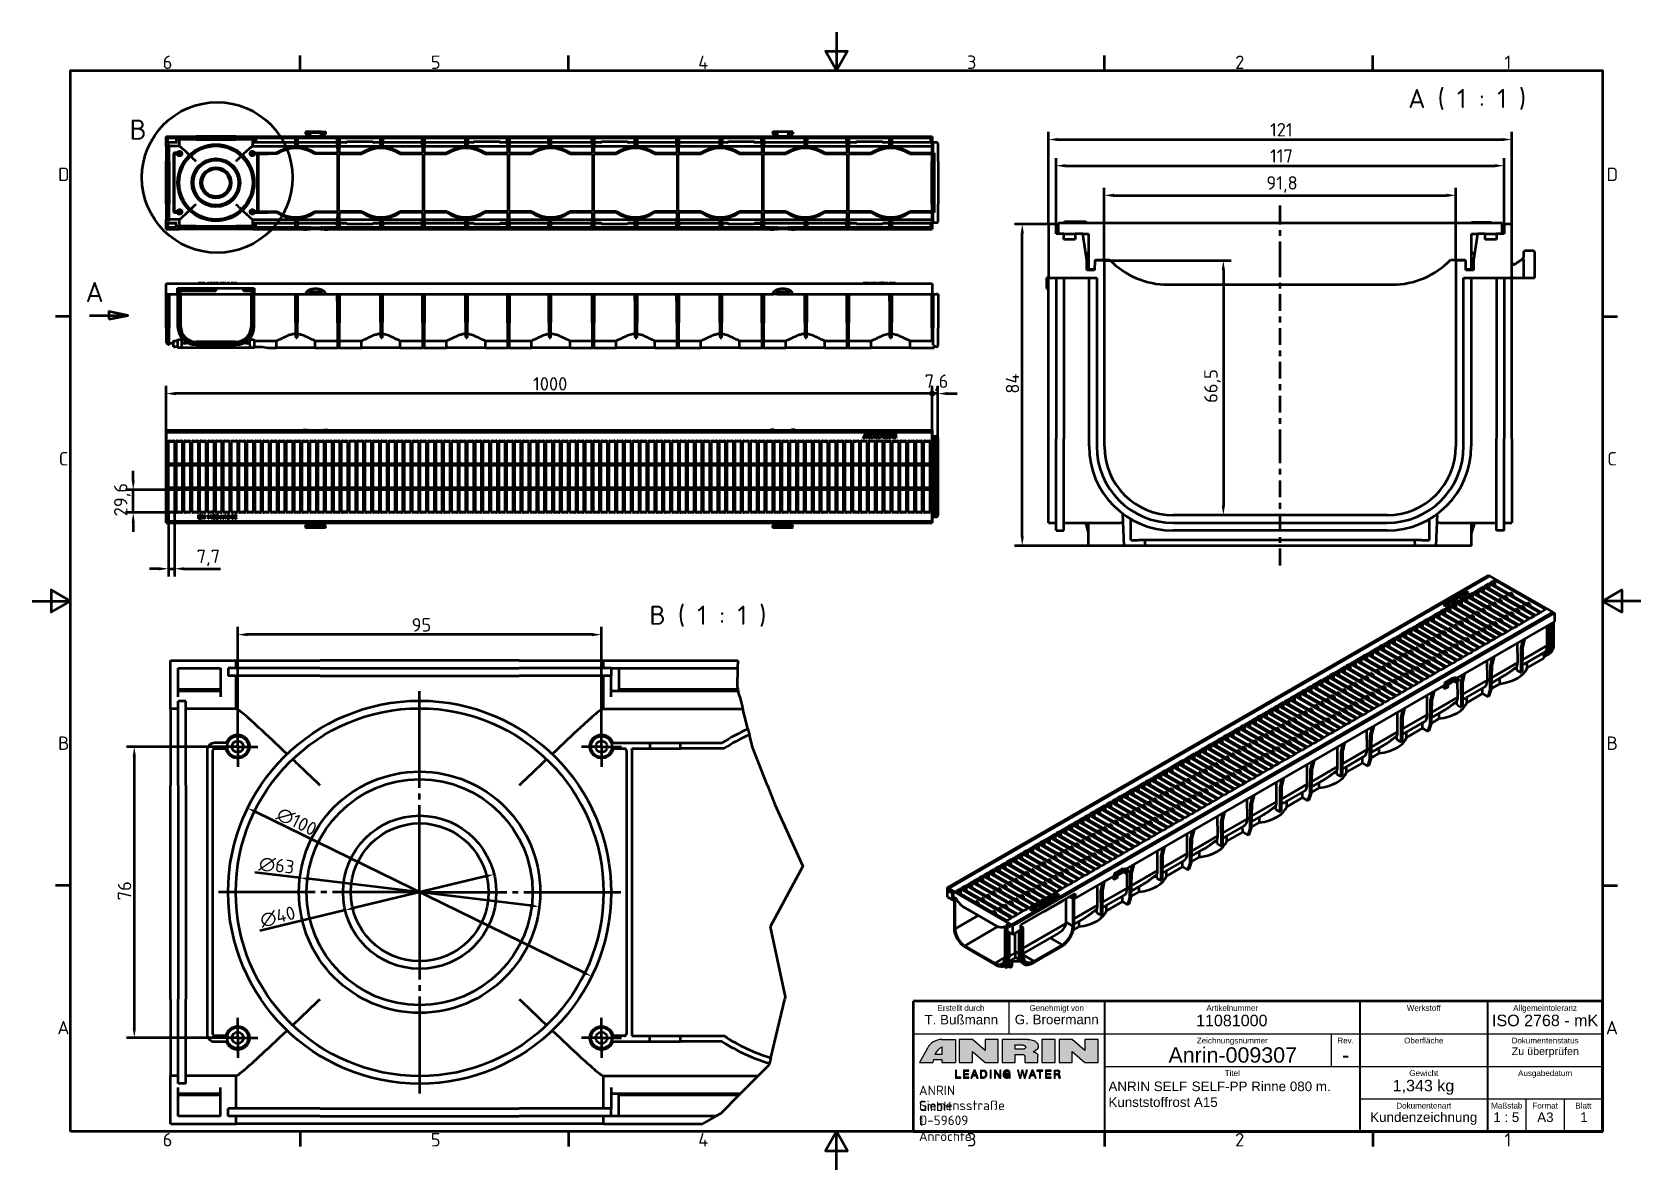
# Model space of a CAD drawing. Header units: millimetres. Extents: x 0 to 2100, y 0 to 1485.
import ezdxf
from ezdxf.enums import TextEntityAlignment as Align

# ---------------------------------------------------------------- set-up
doc = ezdxf.new("R2010")
doc.units = ezdxf.units.MM
doc.header["$LTSCALE"] = 5
doc.linetypes.add('CENTER', pattern=[50.8, 31.75, -6.35, 6.35, -6.35])
doc.layers.get('0').update_dxf_attribs({"lineweight": 50})
doc.layers.get('Defpoints').update_dxf_attribs({"lineweight": 50})
for name, color, linetype, lineweight in [('Bemaßung (ISO)', 7, 'Continuous', 50), ('Bruchlinie (ISO)', 7, 'Continuous', 50), ('Detailumgrenzung (ISO)', 7, 'Continuous', 50), ('Mittellinie (ISO)', 7, 'Continuous', 50), ('Mittelpunktmarkierung (ISO)', 7, 'Continuous', 50), ('Rahmen (ISO)', 7, 'Continuous', 50), ('Schnittlinie (ISO)', 7, 'CENTER', 50), ('Schraffur (ISO)', 7, 'Continuous', 50), ('Sichtbar (ISO)', 7, 'Continuous', 50), ('Sichtbar schmal (ISO)', 7, 'Continuous', 50), ('Skizziergeometrie (ISO)', 7, 'Continuous', 50), ('Symbol (ISO)', 7, 'Continuous', 50), ('Symbole(DIN)', 7, 'Continuous', 50), ('Titel (ISO)', 7, 'Continuous', 50)]:
    doc.layers.add(name, color=color, linetype=linetype, lineweight=lineweight)
doc.styles.add('Aktuell-DIN', font='arial.ttf')
doc.styles.add('Bezeichnungstext (DIN)', font='isocpeur.ttf')
doc.styles.add('Notiztext (DIN)', font='isocpeur.ttf')
doc.styles.add('Textstil36', font='arial.ttf')
doc.styles.add('Textstil50', font='arial.ttf')
doc.styles.add('Textstil53', font='arial.ttf')
doc.styles.add('Textstil60', font='arial.ttf')
doc.styles.add('Textstil94', font='arial.ttf')
doc.styles.add('TXT 3_5', font='isocpeur.ttf')
doc.styles.add('TXT 5_0', font='isocpeur.ttf')
doc.dimstyles.new('Anrin Standard (DIN)', dxfattribs={"dimscale": 5, "dimtxt": 3.5, "dimasz": 2.5, "dimexe": 2, "dimexo": 0, "dimgap": 0.8, "dimtad": 1, "dimrnd": 1e-08, "dimtxsty": 'TXT 3_5', "dimcen": 0.09, "dimdle": 10, "dimclrd": 256, "dimclre": 256, "dimclrt": 7, "dimadec": 0, "dimazin": 2, "dimtfac": 0.714286, "dimtmove": 0, "dimatfit": 3, "dimfxl": 1, "dimtolj": 1, "dimlwd": -1, "dimlwe": -1, "dimarcsym": 0})

msp = doc.modelspace()

# ---------------------------------------------------------------- texts
at = {"layer": 'Symbol (ISO)', "color": 7, "char_height": 25, "attachment_point": 7, "style": 'TXT 5_0'}
for s, insert in [('A ( 1 : 1 )', (1796.346, 1383.52)), ('B ( 1 : 1 )', (805.764, 708.962))]:
    msp.add_mtext(s, dxfattribs=dict(at, insert=insert))

# ---------------------------------------------------------------- blocks, each defined once
blk = doc.blocks.new('Ränder Standardrahmen')
at = {"layer": 'Rahmen (ISO)'}
for p, q in [((70, 287), (70, 290.9)), ((140, 287), (140, 290.9)), ((280, 287), (280, 290.9)), ((350, 287), (350, 290.9)), ((10, 222.75), (6.1, 222.75)), ((410, 222.75), (413.9, 222.75)), ((10, 74.25), (6.1, 74.25)), ((410, 74.25), (413.9, 74.25)), ((70, 10), (70, 6.1)), ((140, 10), (140, 6.1)), ((280, 10), (280, 6.1)), ((350, 10), (350, 6.1))]:
    blk.add_line(p, q, dxfattribs=at)
at = {"layer": 'Rahmen (ISO)', "flags": 128}
for points in [[(210, 297), (210, 287), (207.11, 292), (212.89, 292), (210, 287)], [(10, 10), (10, 287), (410, 287), (410, 10), (10, 10)], [(0, 148.5), (10, 148.5), (5, 151.39), (5, 145.61), (10, 148.5)], [(420, 148.5), (410, 148.5), (415, 151.39), (415, 145.61), (410, 148.5)], [(210, 0), (210, 10), (207.11, 5), (212.89, 5), (210, 10)]]:
    blk.add_lwpolyline(points, dxfattribs=at)
at = {"layer": 'Rahmen (ISO)', "color": 179, "char_height": 3.5, "attachment_point": 7, "style": 'Notiztext (DIN)'}
for s, insert in [('6', (34.08, 287.4)), ('5', (104.08, 287.4)), ('4', (173.9, 287.4)), ('3', (244.08, 287.4)), ('2', (314.08, 287.4)), ('1', (384.42, 287.4)), ('D', (6.75, 258.13)), ('D', (411.05, 258.13)), ('C', (6.93, 183.88)), ('C', (411.23, 183.88)), ('B', (6.75, 109.63)), ('B', (411.05, 109.63)), ('A', (6.58, 35.38)), ('A', (410.88, 35.38)), ('6', (34.08, 6.1)), ('5', (104.08, 6.1)), ('4', (173.9, 6.1)), ('3', (244.08, 6.1)), ('2', (314.08, 6.1)), ('1', (384.42, 6.1))]:
    blk.add_mtext(s, dxfattribs=dict(at, insert=insert))
blk = doc.blocks.new('Schriftfelder Kundenzeichnung DE')
at = {"layer": 'Schraffur (ISO)'}
h = blk.add_hatch(color=256, dxfattribs=at)
edge = h.paths.add_edge_path(flags=0)
edge.add_line((108.68, 225.34), (110.52, 225.34))
edge.add_line((110.52, 225.34), (110.52, 227.3))
edge.add_arc((111.23, 225.87), 1.6, 116.3613, 117.7482)
edge.add_arc((112.34, 223.75), 3.98, 117.7482, 156.5245)
edge = h.paths.add_edge_path()
edge.add_arc((110.5, 224.99), 4.26, 90, 151.5119)
edge.add_line((106.76, 227.02), (104.71, 223.25))
edge.add_line((104.71, 223.25), (108.17, 223.25))
edge.add_line((108.17, 223.25), (108.3, 223.99))
edge.add_line((108.3, 223.99), (110.52, 223.99))
edge.add_line((110.52, 223.99), (110.52, 223.25))
edge.add_line((110.52, 223.25), (114.05, 223.25))
edge.add_line((114.05, 223.25), (114.05, 229.25))
edge.add_line((114.05, 229.25), (110.5, 229.25))
for points in [[(125.25, 223.25), (121.82, 223.25), (118.51, 226.1), (118.51, 223.25), (115.07, 223.25), (115.07, 229.25), (118.51, 229.25), (121.82, 226.4), (121.82, 229.25), (125.25, 229.25)], [(140.1, 223.25), (136.63, 223.25), (136.63, 229.25), (140.1, 229.25)], [(147.87, 229.25), (151.3, 229.25), (151.3, 223.25), (147.87, 223.25), (144.56, 226.1), (144.56, 223.25), (141.12, 223.25), (141.12, 229.25), (144.56, 229.25), (147.87, 226.4)], [(114.09, 221.22), (114.09, 219.19), (115.44, 219.19), (115.44, 219.42), (114.36, 219.42), (114.36, 221.22)], [(117.54, 220.99), (117.54, 221.22), (116.13, 221.22), (116.13, 219.19), (117.54, 219.19), (117.54, 219.42), (116.4, 219.42), (116.4, 220.09), (117.45, 220.09), (117.45, 220.32), (116.4, 220.32), (116.4, 220.99)], [(123.09, 221.22), (123.09, 219.19), (123.36, 219.19), (123.36, 221.22)], [(124.26, 221.22), (124.26, 219.19), (124.52, 219.19), (124.52, 220.83), (125.59, 219.19), (125.88, 219.19), (125.88, 221.22), (125.63, 221.22), (125.63, 219.58), (124.55, 221.22)], [(132.56, 221.22), (132.16, 219.52), (131.7, 221.22), (131.41, 221.22), (130.95, 219.52), (130.54, 221.22), (130.27, 221.22), (130.81, 219.19), (131.1, 219.19), (131.55, 220.89), (132.01, 219.19), (132.3, 219.19), (132.84, 221.22)], [(135.98, 219.19), (136.25, 219.19), (136.25, 220.99), (136.92, 220.99), (136.92, 221.22), (135.3, 221.22), (135.3, 220.99), (135.98, 220.99)], [(139.02, 219.19), (139.02, 219.42), (137.87, 219.42), (137.87, 220.09), (138.93, 220.09), (138.93, 220.32), (137.87, 220.32), (137.87, 220.99), (139.02, 220.99), (139.02, 221.22), (137.6, 221.22), (137.6, 219.19)]]:
    blk.add_hatch(color=256, dxfattribs=at).paths.add_polyline_path(points)
h = blk.add_hatch(color=256, dxfattribs=at)
edge = h.paths.add_edge_path(flags=0)
edge.add_line((129.64, 227.81), (129.64, 226.69))
edge.add_line((129.64, 226.69), (131.48, 226.69))
edge.add_spline(control_points=[(131.48, 226.69), (131.53, 226.69), (131.63, 226.69), (131.78, 226.72), (131.95, 226.76), (132.11, 226.83), (132.24, 226.93), (132.34, 227.04), (132.4, 227.16), (132.4, 227.29), (132.37, 227.4), (132.29, 227.52), (132.19, 227.61), (132.07, 227.68), (131.96, 227.73), (131.85, 227.76), (131.75, 227.78), (131.63, 227.8), (131.53, 227.8), (131.48, 227.81)], knot_values=[-0.234844, -0.234844, -0.234844, -0.234844, -0.219295, -0.205255, -0.18853, -0.169033, -0.151911, -0.140357, -0.124464, -0.113391, -0.102281, -0.089516, -0.072313, -0.06125, -0.047597, -0.037143, -0.028181, -0.015389, 0, 0, 0, 0], degree=3, periodic=0)
edge.add_line((131.48, 227.81), (129.64, 227.81))
edge = h.paths.add_edge_path()
edge.add_spline(control_points=[(134.32, 226.01), (134.42, 226.05), (134.69, 226.16), (135.12, 226.42), (135.54, 226.86), (135.74, 227.44), (135.62, 228.07), (135.19, 228.6), (134.56, 228.98), (133.83, 229.21), (133.33, 229.24), (133.06, 229.25)], knot_values=[0, 0, 0, 0, 0.032738, 0.089123, 0.15019, 0.210018, 0.266455, 0.334142, 0.409124, 0.482616, 0.561422, 0.561422, 0.561422, 0.561422], degree=3, periodic=0)
edge.add_line((133.06, 229.25), (126.28, 229.25))
edge.add_line((126.28, 229.25), (126.28, 223.25))
edge.add_line((126.28, 223.25), (129.64, 223.25))
edge.add_line((129.64, 223.25), (129.64, 225.34))
edge.add_line((129.64, 225.34), (131.62, 225.34))
edge.add_spline(control_points=[(131.62, 225.34), (131.65, 225.34), (131.71, 225.34), (131.8, 225.31), (131.87, 225.27), (131.93, 225.23), (131.99, 225.19), (132.03, 225.14), (132.07, 225.08), (132.11, 225), (132.15, 224.91), (132.16, 224.82), (132.16, 224.76), (132.16, 224.74)], knot_values=[0, 0, 0, 0, 0.009437, 0.018207, 0.027743, 0.03372, 0.040473, 0.048648, 0.053354, 0.063364, 0.072617, 0.083401, 0.090003, 0.090003, 0.090003, 0.090003], degree=3, periodic=0)
edge.add_line((132.16, 224.74), (132.16, 223.25))
edge.add_line((132.16, 223.25), (135.6, 223.25))
edge.add_line((135.6, 223.25), (135.6, 224.89))
edge.add_spline(control_points=[(135.6, 224.89), (135.6, 224.95), (135.59, 225.05), (135.56, 225.19), (135.51, 225.31), (135.44, 225.44), (135.35, 225.55), (135.24, 225.67), (135.11, 225.77), (134.96, 225.86), (134.82, 225.92), (134.7, 225.96), (134.57, 225.99), (134.44, 226.01), (134.35, 226.01), (134.32, 226.01)], knot_values=[0, 0, 0, 0, 0.017903, 0.03057, 0.042212, 0.057826, 0.072809, 0.085182, 0.106897, 0.121718, 0.138859, 0.150083, 0.159996, 0.179415, 0.188816, 0.188816, 0.188816, 0.188816], degree=3, periodic=0)
h = blk.add_hatch(color=256, dxfattribs=at)
h.paths.add_polyline_path([(119.02, 220.98), (119.38, 220.03), (118.67, 220.03)], flags=0)
h.paths.add_polyline_path([(118.36, 219.19), (118.08, 219.19), (118.87, 221.22), (119.17, 221.22), (119.96, 219.19), (119.69, 219.19), (119.46, 219.8), (118.58, 219.8)])
h = blk.add_hatch(color=256, dxfattribs=at)
edge = h.paths.add_edge_path(flags=0)
edge.add_line((122.02, 220.32), (122.02, 220.09))
edge.add_arc((121.34, 220.09), 0.678, -90, 0, ccw=False)
edge.add_line((121.34, 219.41), (120.89, 219.41))
edge.add_line((120.89, 219.41), (120.89, 221))
edge.add_line((120.89, 221), (121.34, 221))
edge.add_arc((121.34, 220.32), 0.678, 0, 90, ccw=False)
edge = h.paths.add_edge_path()
edge.add_line((122.29, 220.28), (122.29, 220.13))
edge.add_arc((121.35, 220.13), 0.942, -90, 0, ccw=False)
edge.add_line((121.35, 219.19), (120.62, 219.19))
edge.add_line((120.62, 219.19), (120.62, 221.22))
edge.add_line((120.62, 221.22), (121.35, 221.22))
edge.add_arc((121.35, 220.28), 0.942, 0, 90, ccw=False)
h = blk.add_hatch(color=256, dxfattribs=at)
edge = h.paths.add_edge_path()
edge.add_arc((127.43, 220.37), 0.91, 108.7549, 155.9838)
edge.add_arc((127.81, 220.2), 1.33, 155.9838, 187.9914)
edge.add_arc((127.52, 220.16), 1.04, 187.9914, 233.777)
edge.add_arc((127.44, 220.04), 0.896, 233.777, 284.1411)
edge.add_arc((127.42, 220.12), 0.976, 284.1411, 316.1812)
edge.add_line((128.12, 219.44), (128.19, 219.19))
edge.add_line((128.19, 219.19), (128.36, 219.19))
edge.add_line((128.36, 219.19), (128.36, 220.26))
edge.add_line((128.36, 220.26), (127.47, 220.26))
edge.add_line((127.47, 220.26), (127.47, 220.03))
edge.add_line((127.47, 220.03), (128.13, 220.03))
edge.add_arc((127.47, 220.02), 0.656, -150.3795, 0.8535, ccw=False)
edge.add_arc((127.74, 220.18), 0.97, 148.1618, 209.6205, ccw=False)
edge.add_arc((127.52, 220.31), 0.708, 78.4441, 148.1618, ccw=False)
edge.add_arc((127.56, 220.49), 0.53, 11.5355, 78.4441, ccw=False)
edge.add_line((128.07, 220.59), (128.32, 220.59))
edge.add_arc((127.6, 220.53), 0.726, 5.2182, 65.6642)
edge.add_arc((127.47, 220.24), 1.05, 65.6642, 108.7549)
h = blk.add_hatch(color=256, dxfattribs=at)
h.paths.add_polyline_path([(134.54, 220.03), (134.18, 220.98), (133.83, 220.03)], flags=0)
h.paths.add_polyline_path([(134.03, 221.22), (133.24, 219.19), (133.52, 219.19), (133.74, 219.8), (134.62, 219.8), (134.85, 219.19), (135.12, 219.19), (134.33, 221.22)])
h = blk.add_hatch(color=256, dxfattribs=at)
edge = h.paths.add_edge_path(flags=0)
edge.add_line((140.77, 221), (140.07, 221))
edge.add_line((140.07, 221), (140.07, 220.28))
edge.add_line((140.07, 220.28), (140.63, 220.28))
edge.add_arc((140.63, 221.15), 0.863, 270, 289.162)
edge.add_arc((140.82, 220.6), 0.282, 289.162, 360)
edge.add_line((141.11, 220.6), (141.11, 220.66))
edge.add_arc((140.77, 220.66), 0.335, 0, 90)
edge = h.paths.add_edge_path()
edge.add_line((139.8, 221.22), (139.8, 219.19))
edge.add_line((139.8, 219.19), (140.07, 219.19))
edge.add_line((140.07, 219.19), (140.07, 220.06))
edge.add_line((140.07, 220.06), (140.76, 220.06))
edge.add_arc((140.76, 219.77), 0.284, 12.8771, 90, ccw=False)
edge.add_arc((138.89, 219.35), 2.2, 0.3477, 12.8771, ccw=False)
edge.add_arc((141.42, 219.36), 0.332, 180.3477, 211.1167)
edge.add_line((141.14, 219.19), (141.44, 219.19))
edge.add_arc((141.81, 219.46), 0.463, 190.076, 216.251, ccw=False)
edge.add_arc((143.22, 219.71), 1.9, 181.1097, 190.076, ccw=False)
edge.add_arc((140.45, 219.66), 0.871, 1.1097, 19.9725)
edge.add_arc((140.98, 219.85), 0.316, 19.9725, 85.2014)
edge.add_arc((140.84, 220.66), 0.517, 287.9135, 363.4993)
edge.add_arc((140.8, 220.65), 0.563, 3.4993, 81.2837)
edge.add_arc((140.75, 220.37), 0.852, 81.2837, 90)
edge.add_line((140.75, 221.22), (139.8, 221.22))
at = {"layer": 'Skizziergeometrie (ISO)', "color": 7, "lineweight": 25}
for p, q in [((106.76, 227.02), (104.71, 223.25)), ((110.5, 229.25), (114.05, 229.25)), ((110.52, 227.3), (110.52, 225.34)), ((114.05, 229.25), (114.05, 223.25)), ((115.07, 229.25), (115.07, 223.25)), ((118.51, 229.25), (115.07, 229.25)), ((121.82, 226.4), (118.51, 229.25)), ((125.25, 229.25), (121.82, 229.25)), ((121.82, 229.25), (121.82, 226.4)), ((125.25, 223.25), (125.25, 229.25)), ((126.28, 229.25), (126.28, 223.25)), ((133.06, 229.25), (126.28, 229.25)), ((129.64, 227.81), (131.48, 227.81)), ((129.64, 226.69), (129.64, 227.81)), ((140.1, 229.25), (136.63, 229.25)), ((136.63, 229.25), (136.63, 223.25)), ((140.1, 223.25), (140.1, 229.25)), ((144.56, 229.25), (141.12, 229.25)), ((141.12, 229.25), (141.12, 223.25)), ((147.87, 226.4), (144.56, 229.25)), ((147.87, 229.25), (147.87, 226.4)), ((151.3, 229.25), (147.87, 229.25)), ((151.3, 223.25), (151.3, 229.25)), ((104.71, 223.25), (108.17, 223.25)), ((108.3, 223.99), (108.17, 223.25)), ((108.3, 223.99), (110.52, 223.99)), ((110.52, 225.34), (108.68, 225.34)), ((110.52, 223.99), (110.52, 223.25)), ((110.52, 223.25), (114.05, 223.25)), ((115.07, 223.25), (118.51, 223.25)), ((118.51, 226.1), (121.82, 223.25)), ((118.51, 223.25), (118.51, 226.1)), ((121.82, 223.25), (125.25, 223.25)), ((126.28, 223.25), (129.64, 223.25)), ((131.48, 226.69), (129.64, 226.69)), ((129.64, 223.25), (129.64, 225.34)), ((129.64, 225.34), (131.62, 225.34)), ((132.16, 224.74), (132.16, 223.25)), ((132.16, 223.25), (135.6, 223.25)), ((135.6, 223.25), (135.6, 224.89)), ((136.63, 223.25), (140.1, 223.25)), ((141.12, 223.25), (144.56, 223.25)), ((144.56, 223.25), (144.56, 226.1)), ((144.56, 226.1), (147.87, 223.25)), ((147.87, 223.25), (151.3, 223.25)), ((114.36, 221.22), (114.09, 221.22)), ((114.09, 221.22), (114.09, 219.19)), ((114.09, 219.19), (115.44, 219.19)), ((114.36, 219.42), (114.36, 221.22)), ((115.44, 219.42), (114.36, 219.42)), ((115.44, 219.19), (115.44, 219.42)), ((116.13, 221.22), (116.13, 219.19)), ((117.54, 221.22), (116.13, 221.22)), ((116.13, 219.19), (117.54, 219.19)), ((116.4, 220.99), (117.54, 220.99)), ((116.4, 220.32), (116.4, 220.99)), ((117.45, 220.32), (116.4, 220.32)), ((116.4, 220.09), (117.45, 220.09)), ((116.4, 219.42), (116.4, 220.09)), ((117.54, 219.42), (116.4, 219.42)), ((117.45, 220.09), (117.45, 220.32)), ((117.54, 220.99), (117.54, 221.22)), ((117.54, 219.19), (117.54, 219.42)), ((118.87, 221.22), (118.08, 219.19)), ((118.08, 219.19), (118.36, 219.19)), ((118.36, 219.19), (118.58, 219.8)), ((118.58, 219.8), (119.46, 219.8)), ((118.67, 220.03), (119.02, 220.98)), ((119.38, 220.03), (118.67, 220.03)), ((119.17, 221.22), (118.87, 221.22)), ((119.02, 220.98), (119.38, 220.03)), ((119.96, 219.19), (119.17, 221.22)), ((119.46, 219.8), (119.69, 219.19)), ((119.69, 219.19), (119.96, 219.19)), ((120.62, 221.22), (121.35, 221.22)), ((120.62, 221.22), (120.62, 219.19)), ((120.62, 219.19), (121.35, 219.19)), ((120.89, 221), (121.34, 221)), ((120.89, 219.41), (120.89, 221)), ((121.34, 219.41), (120.89, 219.41)), ((122.02, 220.32), (122.02, 220.09)), ((122.29, 220.28), (122.29, 220.2)), ((122.29, 220.13), (122.29, 220.2)), ((123.09, 221.22), (123.09, 219.19)), ((123.36, 221.22), (123.09, 221.22)), ((123.09, 219.19), (123.36, 219.19)), ((123.36, 219.19), (123.36, 221.22)), ((124.26, 221.22), (124.26, 219.19)), ((124.55, 221.22), (124.26, 221.22)), ((124.26, 219.19), (124.52, 219.19)), ((124.52, 220.83), (125.59, 219.19)), ((124.52, 219.19), (124.52, 220.83)), ((125.63, 219.58), (124.55, 221.22)), ((125.59, 219.19), (125.88, 219.19)), ((125.88, 221.22), (125.63, 221.22)), ((125.63, 221.22), (125.63, 219.58)), ((125.88, 219.19), (125.88, 221.22)), ((128.36, 220.26), (127.47, 220.26)), ((127.47, 220.26), (127.47, 220.03)), ((127.47, 220.03), (128.13, 220.03)), ((128.07, 220.59), (128.32, 220.59)), ((128.12, 219.44), (128.19, 219.19)), ((128.19, 219.19), (128.36, 219.19)), ((128.36, 219.19), (128.36, 220.26)), ((130.27, 221.22), (130.81, 219.19)), ((130.54, 221.22), (130.27, 221.22)), ((130.95, 219.52), (130.54, 221.22)), ((130.81, 219.19), (131.1, 219.19)), ((131.41, 221.22), (130.95, 219.52)), ((131.1, 219.19), (131.55, 220.89)), ((131.7, 221.22), (131.41, 221.22)), ((131.55, 220.89), (132.01, 219.19)), ((132.16, 219.52), (131.7, 221.22)), ((132.01, 219.19), (132.3, 219.19)), ((132.56, 221.22), (132.16, 219.52)), ((132.3, 219.19), (132.84, 221.22)), ((132.84, 221.22), (132.56, 221.22)), ((134.03, 221.22), (133.24, 219.19)), ((133.24, 219.19), (133.52, 219.19)), ((133.52, 219.19), (133.74, 219.8)), ((134.62, 219.8), (133.74, 219.8)), ((133.83, 220.03), (134.18, 220.98)), ((134.54, 220.03), (133.83, 220.03)), ((134.33, 221.22), (134.03, 221.22)), ((134.18, 220.98), (134.54, 220.03)), ((135.12, 219.19), (134.33, 221.22)), ((134.62, 219.8), (134.85, 219.19)), ((134.85, 219.19), (135.12, 219.19)), ((135.3, 221.22), (135.3, 220.99)), ((136.92, 221.22), (135.3, 221.22)), ((135.3, 220.99), (135.98, 220.99)), ((135.98, 220.99), (135.98, 219.19)), ((135.98, 219.19), (136.25, 219.19)), ((136.25, 219.19), (136.25, 220.99)), ((136.25, 220.99), (136.92, 220.99)), ((136.92, 220.99), (136.92, 221.22)), ((137.6, 221.22), (137.6, 219.19)), ((139.02, 221.22), (137.6, 221.22)), ((137.6, 219.19), (139.02, 219.19)), ((137.87, 220.32), (137.87, 220.99)), ((137.87, 220.99), (139.02, 220.99)), ((138.93, 220.32), (137.87, 220.32)), ((137.87, 219.42), (137.87, 220.09)), ((137.87, 220.09), (138.93, 220.09)), ((139.02, 219.42), (137.87, 219.42)), ((138.93, 220.09), (138.93, 220.32)), ((139.02, 220.99), (139.02, 221.22)), ((139.02, 219.19), (139.02, 219.42)), ((139.8, 221.22), (139.8, 219.19)), ((139.8, 221.22), (140.75, 221.22)), ((139.8, 219.19), (140.07, 219.19)), ((140.07, 220.28), (140.07, 221)), ((140.77, 221), (140.07, 221)), ((140.63, 220.28), (140.07, 220.28)), ((140.07, 219.19), (140.07, 220.06)), ((140.07, 220.06), (140.76, 220.06)), ((141.11, 220.66), (141.11, 220.6)), ((141.14, 219.19), (141.44, 219.19))]:
    blk.add_line(p, q, dxfattribs=at)
for centre, radius, start, end in [((110.5, 224.99), 4.26, 90, 151.5119), ((112.34, 223.75), 3.98, 117.7482, 156.5245), ((111.23, 225.87), 1.6, 116.3613, 117.7482), ((121.34, 220.32), 0.678, 0, 90), ((121.34, 220.09), 0.678, 270, 0), ((121.35, 220.28), 0.942, 0, 90), ((121.35, 220.13), 0.942, 270, 0), ((127.81, 220.2), 1.33, 155.9838, 187.9914), ((127.52, 220.16), 1.04, 187.9914, 233.777), ((127.43, 220.37), 0.91, 108.7549, 155.9838), ((127.74, 220.18), 0.97, 148.1618, 209.6205), ((127.47, 220.02), 0.656, 209.6205, 0.8535), ((127.44, 220.04), 0.896, 233.777, 284.1411), ((127.52, 220.31), 0.708, 78.4441, 148.1618), ((127.47, 220.24), 1.05, 65.6642, 108.7549), ((127.56, 220.49), 0.53, 11.5355, 78.4441), ((127.42, 220.12), 0.976, 284.1411, 316.1812), ((127.6, 220.53), 0.726, 5.2182, 65.6642), ((140.63, 221.15), 0.863, 270, 289.162), ((140.75, 220.37), 0.852, 81.2837, 90), ((140.76, 219.77), 0.284, 12.8771, 90), ((140.77, 220.66), 0.335, 0, 90), ((140.8, 220.65), 0.563, 3.4993, 81.2837), ((140.82, 220.6), 0.282, 289.162, 0), ((140.84, 220.66), 0.517, 287.9135, 3.4993), ((140.98, 219.85), 0.316, 19.9725, 85.2014), ((138.89, 219.35), 2.2, 0.3477, 12.8771), ((141.42, 219.36), 0.332, 180.3477, 211.1167), ((140.45, 219.66), 0.871, 1.1097, 19.9725), ((143.22, 219.71), 1.9, 181.1097, 190.076), ((141.81, 219.46), 0.463, 190.076, 216.251)]:
    blk.add_arc(centre, radius, start, end, dxfattribs=at)
for points in [[(131.48, 227.81), (131.63, 227.8), (131.76, 227.78), (131.85, 227.76), (131.95, 227.73), (132.07, 227.67), (132.17, 227.62), (132.3, 227.5), (132.37, 227.4), (132.4, 227.29), (132.39, 227.18), (132.33, 227.03), (132.25, 226.95), (132.11, 226.84), (131.94, 226.76), (131.77, 226.72), (131.64, 226.7), (131.48, 226.69)], [(133.06, 229.25), (133.85, 229.17), (134.55, 228.95), (135.18, 228.55), (135.59, 228.01), (135.69, 227.46), (135.51, 226.89), (135.1, 226.43), (134.62, 226.14), (134.32, 226.01)], [(131.62, 225.34), (131.71, 225.33), (131.8, 225.31), (131.88, 225.27), (131.93, 225.23), (131.98, 225.19), (132.04, 225.13), (132.06, 225.09), (132.11, 225), (132.14, 224.91), (132.16, 224.81), (132.16, 224.74)], [(134.32, 226.01), (134.41, 226.01), (134.6, 225.98), (134.7, 225.96), (134.8, 225.92), (134.96, 225.86), (135.09, 225.78), (135.26, 225.65), (135.35, 225.56), (135.44, 225.44), (135.51, 225.3), (135.55, 225.19), (135.58, 225.07), (135.6, 224.89)]]:
    blk.add_spline(points, degree=3, dxfattribs=at)
at = {"layer": 'Titel (ISO)', "lineweight": 50}
for p, q in [((283.01, 239.22), (103.01, 239.22)), ((103.01, 239.22), (103.01, 205.22)), ((283.01, 205.22), (283.01, 239.22)), ((103.01, 205.22), (283.01, 205.22))]:
    blk.add_line(p, q, dxfattribs=at)
at = {"layer": 'Titel (ISO)', "lineweight": 25}
for p, q in [((128.01, 239.22), (128.01, 230.72)), ((103.01, 230.72), (283.01, 230.72)), ((212.18, 230.72), (212.18, 222.22)), ((153.01, 222.22), (283.01, 222.22)), ((219.68, 213.72), (283.01, 213.72)), ((263.01, 213.72), (263.01, 205.22)), ((273.01, 213.72), (273.01, 205.22))]:
    blk.add_line(p, q, dxfattribs=at)
at = {"layer": 'Titel (ISO)', "lineweight": 35}
for p, q in [((153.01, 239.22), (153.01, 205.22)), ((219.68, 239.22), (219.68, 205.22)), ((253.01, 239.22), (253.01, 205.22))]:
    blk.add_line(p, q, dxfattribs=at)
at = {"layer": 'Symbole(DIN)', "color": 7, "style": 'Aktuell-DIN'}
for s, insert, char_height, attachment_point in [('\\fArial|b0|i0;Erstellt durch', (115.51, 238.22), 1.5, 2), ('\\fArial|b0|i0;Genehmigt von', (140.51, 238.22), 1.5, 2), ('\\fArial|b0|i0;Artikelnummer', (186.34, 238.22), 1.5, 2), ('\\fArial|b0|i0;Werkstoff', (236.34, 238.22), 1.5, 2), ('\\fArial|b0|i0;Allgemeintoleranz', (268.01, 238.22), 1.5, 2), ('\\fArial|b0|i0;Zeichnungsnummer', (186.34, 229.72), 1.5, 2), ('\\fArial|b0|i0;Oberfläche', (236.34, 229.72), 1.5, 2), ('\\fArial|b0|i0;Dokumentenstatus', (268.01, 229.72), 1.5, 2), ('\\fArial|b0|i0; ', (174.58, 218.72), 3, 1), ('\\fArial|b0|i0;Titel', (186.34, 221.22), 1.5, 2), ('\\fArial|b0|i0;Gewicht', (236.34, 221.22), 1.5, 2), ('\\fArial|b0|i0;Ausgabedatum', (268.01, 221.22), 1.5, 2), ('\\fArial|b0|i0;Dokumentenart', (236.34, 212.72), 1.5, 2), ('\\fArial|b0|i0;Maßstab', (258.01, 212.72), 1.5, 2), ('\\fArial|b0|i0;Format', (268.01, 212.72), 1.5, 2), ('\\fArial|b0|i0;Blatt', (278.01, 212.72), 1.5, 2)]:
    blk.add_mtext(s, dxfattribs=dict(at, insert=insert, char_height=char_height, attachment_point=attachment_point))
for s, insert, char_height, width, attachment_point in [('\\fArial|b0|i0;G. Broermann', (140.51, 235.72), 2.5, 21.9303, 2), ('\\fArial|b0|i0;ISO 2768 - mK', (268.01, 235.72), 3, 27.7157, 2), ('\\fArial|b0|i0;ANRIN SELF', (154.01, 218.26), 2.5, 20.5755, 1), ('\\fArial|b0|i0;Kunststoffrost A15', (154.01, 214.14), 2.5, 28.5347, 1), ('\\fArial|b0|i0;SELF-PP Rinne 080 m. ', (175.75, 218.26), 2.5, 37.2675, 1)]:
    blk.add_mtext(s, dxfattribs=dict(at, insert=insert, char_height=char_height, width=width, attachment_point=attachment_point))
at = {"layer": 'Symbole(DIN)', "color": 179, "insert": (215.93, 229.72), "char_height": 1.5, "attachment_point": 2, "style": 'Aktuell-DIN'}
blk.add_mtext('\\fArial|b0|i0;Rev.', dxfattribs=at)
at = {"layer": 'Symbole(DIN)', "color": 7}
for tag, p, height, style in [('AUTOR_001', (105.98, 233.18), 2.5, 'Textstil36'), ('Artikelnummer_001', (176.89, 232.71), 3, 'Textstil60'), ('BAUTEILNUMMER_001', (169.69, 223.2), 4, 'Textstil53'), ('REVISIONSNUMMER_001', (214.99, 223.22), 4, 'Textstil53'), ('VaultStatus_001', (259.3, 225.19), 2, 'Textstil50'), ('MASSE\\P3;_001', (228.22, 215.71), 3, 'Textstil60'), ('Dokumentenart_001', (222.35, 207.72), 2.5, 'Textstil36'), ('Anfänglicher_Ansichtsmaßstab_001', (254.49, 207.71), 2.5, 'Textstil36'), ('Blattgröße_001', (265.95, 207.71), 2.5, 'Textstil36'), ('Blattnummer_001', (277.17, 207.71), 2.5, 'Textstil36')]:
    blk.add_attdef(tag, p, '', height=height, dxfattribs=dict(at, style=style))
for tag, height, style, p in [('MATERIAL', 1.8, 'Textstil94', (236.34, 235.72)), ('Oberfläche', 2.5, 'Textstil36', (236.34, 227.22)), ('GENEHM.DAT._KONSTR.', 3, 'Textstil60', (268.01, 218.72))]:
    blk.add_attdef(tag, text='', height=height, dxfattribs=dict(at, style=style)).set_placement(p, align=Align.TOP_CENTER)
at = {"layer": 'Titel (ISO)', "color": 179, "char_height": 2.5, "attachment_point": 1, "style": 'TXT 5_0'}
for s, insert, width in [('\\fISOCPEUR|b0|i0;ANRIN GmbH', (104.54, 217.22), 16.9116), ('\\fISOCPEUR|b0|i0;Siemensstraße 1', (104.54, 213.3), 21.7572), ('\\fISOCPEUR|b0|i0;D-59609 Anröchte', (104.54, 209.4), 23.9445)]:
    blk.add_mtext(s, dxfattribs=dict(at, insert=insert, width=width))
blk = doc.blocks.new('2DTransSchnitt0')
at = {"layer": 'Schnittlinie (ISO)', "linetype": 'Continuous'}
for p, q in [((14.98, 223.05), (19.98, 223.05)), ((24.98, 223.05), (19.98, 224.05)), ((19.98, 224.05), (19.98, 222.05)), ((19.98, 223.05), (24.98, 223.05)), ((19.98, 222.05), (24.98, 223.05))]:
    blk.add_line(p, q, dxfattribs=at)
at = {"layer": 'Schnittlinie (ISO)', "linetype": 'Continuous', "flags": 128}
blk.add_lwpolyline([(19.98, 222.05), (24.98, 223.05), (19.98, 224.05), (19.98, 222.05)], dxfattribs=at)
at = {"layer": 'Schnittlinie (ISO)'}
blk.add_solid([(19.98, 222.05), (24.98, 223.05), (19.98, 224.05), (19.98, 222.05)], dxfattribs=at)
at = {"layer": 'Schnittlinie (ISO)', "insert": (13.94, 226.55), "char_height": 5.25, "attachment_point": 7, "style": 'Bezeichnungstext (DIN)'}
blk.add_mtext('A', dxfattribs=at)
blk = doc.blocks.new('*D14')
at = {"layer": 'Bemaßung (ISO)', "transparency": 16777216}
for p, q in [((1399.6, 1187), (1565, 1187)), ((1555, 1174.5), (1555, 867))]:
    blk.add_line(p, q, dxfattribs=at)
for points in [[(1552.9, 1174.5), (1557.1, 1174.5), (1555, 1187)], [(1552.9, 867), (1557.1, 867), (1555, 854.5)]]:
    blk.add_solid(points, dxfattribs=at)
at = {"layer": 'Defpoints', "color": 0, "transparency": 16777216}
for p in [(1399.6, 1187), (1555, 854.5), (1555, 854.5)]:
    blk.add_point(p, dxfattribs=at)
at = {"layer": 'Bemaßung (ISO)', "color": 7, "transparency": 16777216, "insert": (1530, 1001.1), "char_height": 17.5, "attachment_point": 1, "rotation": 90, "style": 'TXT 3_5'}
blk.add_mtext('\\A1;66,5', dxfattribs=at)
blk = doc.blocks.new('*D15')
at = {"layer": 'Bemaßung (ISO)', "transparency": 16777216}
for p, q in [((1399.6, 1187), (1399.6, 1282)), ((1858.6, 1187), (1858.6, 1282)), ((1412.1, 1272), (1846.1, 1272))]:
    blk.add_line(p, q, dxfattribs=at)
for points in [[(1412.1, 1274.1), (1412.1, 1269.9), (1399.6, 1272)], [(1846.1, 1274.1), (1846.1, 1269.9), (1858.6, 1272)]]:
    blk.add_solid(points, dxfattribs=at)
at = {"layer": 'Defpoints', "color": 0, "transparency": 16777216}
for p in [(1858.6, 1272), (1399.6, 1187), (1858.6, 1187)]:
    blk.add_point(p, dxfattribs=at)
at = {"layer": 'Bemaßung (ISO)', "color": 7, "transparency": 16777216, "insert": (1611.2, 1297), "char_height": 17.5, "attachment_point": 1, "style": 'TXT 3_5'}
blk.add_mtext('\\A1;91,8', dxfattribs=at)
blk = doc.blocks.new('*D16')
at = {"layer": 'Bemaßung (ISO)', "transparency": 16777216}
for p, q in [((1336.6, 1234.5), (1336.6, 1320.7)), ((1349.1, 1310.7), (1909.1, 1310.7)), ((1921.6, 1234.5), (1921.6, 1320.7))]:
    blk.add_line(p, q, dxfattribs=at)
for points in [[(1349.1, 1312.8), (1349.1, 1308.6), (1336.6, 1310.7)], [(1909.1, 1312.8), (1909.1, 1308.6), (1921.6, 1310.7)]]:
    blk.add_solid(points, dxfattribs=at)
at = {"layer": 'Defpoints', "color": 0, "transparency": 16777216}
for p in [(1921.6, 1310.7), (1336.6, 1234.5), (1921.6, 1234.5)]:
    blk.add_point(p, dxfattribs=at)
at = {"layer": 'Bemaßung (ISO)', "color": 7, "transparency": 16777216, "insert": (1616, 1332.2), "char_height": 17.5, "attachment_point": 1, "style": 'TXT 3_5'}
blk.add_mtext('\\A1;117', dxfattribs=at)
blk = doc.blocks.new('*D17')
at = {"layer": 'Bemaßung (ISO)', "transparency": 16777216}
for p, q in [((1326.6, 1234.5), (1326.6, 1354.9)), ((1339.1, 1344.9), (1919.1, 1344.9)), ((1931.6, 1234.5), (1931.6, 1354.9))]:
    blk.add_line(p, q, dxfattribs=at)
for points in [[(1339.1, 1346.9), (1339.1, 1342.8), (1326.6, 1344.9)], [(1919.1, 1346.9), (1919.1, 1342.8), (1931.6, 1344.9)]]:
    blk.add_solid(points, dxfattribs=at)
at = {"layer": 'Defpoints', "color": 0, "transparency": 16777216}
for p in [(1931.6, 1344.9), (1326.6, 1234.5), (1931.6, 1234.5)]:
    blk.add_point(p, dxfattribs=at)
at = {"layer": 'Bemaßung (ISO)', "color": 7, "transparency": 16777216, "insert": (1616, 1366.4), "char_height": 17.5, "attachment_point": 1, "style": 'TXT 3_5'}
blk.add_mtext('\\A1;121', dxfattribs=at)
blk = doc.blocks.new('*D18')
at = {"layer": 'Bemaßung (ISO)', "transparency": 16777216}
for p, q in [((1326.6, 1234.5), (1282.5, 1234.5)), ((1292.5, 827), (1292.5, 1222)), ((1379.1, 814.5), (1282.5, 814.5))]:
    blk.add_line(p, q, dxfattribs=at)
for points in [[(1290.4, 1222), (1294.6, 1222), (1292.5, 1234.5)], [(1290.4, 827), (1294.6, 827), (1292.5, 814.5)]]:
    blk.add_solid(points, dxfattribs=at)
at = {"layer": 'Defpoints', "color": 0, "transparency": 16777216}
for p in [(1292.5, 1234.5), (1326.6, 1234.5), (1379.1, 814.5)]:
    blk.add_point(p, dxfattribs=at)
at = {"layer": 'Bemaßung (ISO)', "color": 7, "transparency": 16777216, "insert": (1271, 1013.1), "char_height": 17.5, "attachment_point": 1, "rotation": 90, "style": 'TXT 3_5'}
blk.add_mtext('\\A1;84', dxfattribs=at)
blk = doc.blocks.new('_DotSmall')
at = {"color": 0, "linetype": 'ByBlock', "const_width": 0.5}
blk.add_lwpolyline([(-0.0625, 0, 1), (0.0625, 0, 1)], format="xyb", close=True, dxfattribs=at)
blk = doc.blocks.new('*D19')
at = {"layer": 'Bemaßung (ISO)', "transparency": 16777216}
for p, q in [((1174.9, 1013.2), (1162.4, 1013.2)), ((1174.9, 965.3), (1174.9, 1023.2)), ((1182.5, 1013.2), (1174.9, 1013.2)), ((1182.5, 953.3), (1182.5, 1023.2)), ((1195, 1013.2), (1207.5, 1013.2))]:
    blk.add_line(p, q, dxfattribs=at)
blk.add_solid([(1195, 1015.3), (1195, 1011.1), (1182.5, 1013.2)], dxfattribs=at)
at = {"layer": 'Defpoints', "color": 0, "transparency": 16777216}
for p in [(1174.9, 1013.2), (1174.9, 965.3), (1182.5, 953.3)]:
    blk.add_point(p, dxfattribs=at)
at = {"layer": 'Bemaßung (ISO)', "transparency": 16777216, "xscale": 12.5, "yscale": 12.5, "zscale": 12.5}
blk.add_blockref('_DotSmall', (1174.9, 1013.2), dxfattribs=at)
at = {"layer": 'Bemaßung (ISO)', "color": 7, "transparency": 16777216, "insert": (1165.1, 1038.2), "char_height": 17.5, "attachment_point": 1, "style": 'TXT 3_5'}
blk.add_mtext('\\A1;7,6', dxfattribs=at)
blk = doc.blocks.new('*D21')
at = {"layer": 'Bemaßung (ISO)', "transparency": 16777216}
for p, q in [((174.9, 965.3), (174.9, 1023.2)), ((1174.9, 1013.2), (187.4, 1013.2)), ((1174.9, 965.3), (1174.9, 1023.2))]:
    blk.add_line(p, q, dxfattribs=at)
blk.add_solid([(187.4, 1015.3), (187.4, 1011.1), (174.9, 1013.2)], dxfattribs=at)
at = {"layer": 'Defpoints', "color": 0, "transparency": 16777216}
for p in [(174.9, 1013.2), (174.9, 965.3), (1174.9, 965.3)]:
    blk.add_point(p, dxfattribs=at)
at = {"layer": 'Bemaßung (ISO)', "transparency": 16777216, "xscale": 12.5, "yscale": 12.5, "zscale": 12.5}
blk.add_blockref('_DotSmall', (1174.9, 1013.2), dxfattribs=at)
at = {"layer": 'Bemaßung (ISO)', "color": 7, "transparency": 16777216, "insert": (653.9, 1034.7), "char_height": 17.5, "attachment_point": 1, "style": 'TXT 3_5'}
blk.add_mtext('\\A1;1000', dxfattribs=at)
blk = doc.blocks.new('*D22')
at = {"layer": 'Bemaßung (ISO)', "transparency": 16777216}
for p, q in [((178, 858.9), (178, 774.6)), ((185.7, 858.9), (185.7, 774.6)), ((165.5, 784.6), (153, 784.6)), ((178, 784.6), (185.7, 784.6)), ((198.2, 784.6), (245.8, 784.6))]:
    blk.add_line(p, q, dxfattribs=at)
for points in [[(165.5, 786.6), (165.5, 782.5), (178, 784.6)], [(198.2, 786.6), (198.2, 782.5), (185.7, 784.6)]]:
    blk.add_solid(points, dxfattribs=at)
at = {"layer": 'Defpoints', "color": 0, "transparency": 16777216}
for p in [(178, 858.9), (185.7, 858.9), (178, 784.6)]:
    blk.add_point(p, dxfattribs=at)
at = {"layer": 'Bemaßung (ISO)', "color": 7, "transparency": 16777216, "insert": (214.7, 809.6), "char_height": 17.5, "attachment_point": 1, "style": 'TXT 3_5'}
blk.add_mtext('\\A1;7,7', dxfattribs=at)
blk = doc.blocks.new('*D23')
at = {"layer": 'Bemaßung (ISO)', "transparency": 16777216}
for p, q in [((131.9, 900), (131.9, 912.5)), ((178.9, 887.5), (121.9, 887.5)), ((131.9, 857.9), (131.9, 887.5)), ((179, 857.9), (121.9, 857.9)), ((131.9, 845.4), (131.9, 832.9))]:
    blk.add_line(p, q, dxfattribs=at)
for points in [[(129.9, 900), (134, 900), (131.9, 887.5)], [(129.9, 845.4), (134, 845.4), (131.9, 857.9)]]:
    blk.add_solid(points, dxfattribs=at)
at = {"layer": 'Defpoints', "color": 0, "transparency": 16777216}
for p in [(131.9, 887.5), (178.9, 887.5), (179, 857.9)]:
    blk.add_point(p, dxfattribs=at)
at = {"layer": 'Bemaßung (ISO)', "color": 7, "transparency": 16777216, "insert": (106.9, 853), "char_height": 17.5, "attachment_point": 1, "rotation": 90, "style": 'TXT 3_5'}
blk.add_mtext('\\A1;29,6', dxfattribs=at)
blk = doc.blocks.new('2DDetail0')
at = {"layer": 'Detailumgrenzung (ISO)'}
blk.add_circle((48.31, 259.06), 19.65, dxfattribs=at)
at = {"layer": 'Detailumgrenzung (ISO)', "insert": (25.42, 268.93), "char_height": 5.25, "attachment_point": 7, "style": 'Bezeichnungstext (DIN)'}
blk.add_mtext('B', dxfattribs=at)
blk = doc.blocks.new('*D25')
at = {"layer": 'Bemaßung (ISO)', "transparency": 16777216}
blk.add_line((719.1, 258), (292.5, 466.7), dxfattribs=at)
for points in [[(293.4, 468.6), (291.5, 464.9), (281.2, 472.2)], [(720, 259.8), (718.2, 256.1), (730.4, 252.5)]]:
    blk.add_solid(points, dxfattribs=at)
at = {"layer": 'Defpoints', "color": 0, "transparency": 16777216}
for p in [(281.2, 472.2), (730.4, 252.5)]:
    blk.add_point(p, dxfattribs=at)
at = {"layer": 'Bemaßung (ISO)', "color": 7, "transparency": 16777216, "insert": (325.2, 474.7), "char_height": 17.5, "attachment_point": 1, "rotation": 333.9262, "style": 'TXT 3_5'}
blk.add_mtext('\\A1;∅100', dxfattribs=at)
blk = doc.blocks.new('*D26')
at = {"layer": 'Bemaßung (ISO)', "transparency": 16777216}
for p, q in [((349.4, 381.2), (290.7, 388.3)), ((649.8, 345), (361.8, 379.7))]:
    blk.add_line(p, q, dxfattribs=at)
for points in [[(362.1, 381.8), (361.6, 377.6), (349.4, 381.2)], [(650, 347.1), (649.5, 342.9), (662.2, 343.5)]]:
    blk.add_solid(points, dxfattribs=at)
at = {"layer": 'Defpoints', "color": 0, "transparency": 16777216}
for p in [(349.4, 381.2), (662.2, 343.5)]:
    blk.add_point(p, dxfattribs=at)
at = {"layer": 'Bemaßung (ISO)', "color": 7, "transparency": 16777216, "insert": (297.3, 409.1), "char_height": 17.5, "attachment_point": 1, "rotation": 353.1289, "style": 'TXT 3_5'}
blk.add_mtext('\\A1;∅63', dxfattribs=at)
blk = doc.blocks.new('*D27')
at = {"layer": 'Bemaßung (ISO)', "transparency": 16777216}
for p, q in [((590.9, 382.8), (420.7, 341.9)), ((408.6, 338.9), (297, 312.1))]:
    blk.add_line(p, q, dxfattribs=at)
for points in [[(590.4, 384.8), (591.4, 380.8), (603, 385.7)], [(420.2, 343.9), (421.2, 339.8), (408.6, 338.9)]]:
    blk.add_solid(points, dxfattribs=at)
at = {"layer": 'Defpoints', "color": 0, "transparency": 16777216}
for p in [(603, 385.7), (408.6, 338.9)]:
    blk.add_point(p, dxfattribs=at)
at = {"layer": 'Bemaßung (ISO)', "color": 7, "transparency": 16777216, "insert": (295.8, 333.9), "char_height": 17.5, "attachment_point": 1, "rotation": 13.5327, "style": 'TXT 3_5'}
blk.add_mtext('\\A1;∅40', dxfattribs=at)
blk = doc.blocks.new('*D28')
at = {"layer": 'Bemaßung (ISO)', "transparency": 16777216}
for p, q in [((268.3, 578.6), (268.3, 708.6)), ((730.8, 698.6), (280.8, 698.6)), ((743.3, 578.6), (743.3, 708.6))]:
    blk.add_line(p, q, dxfattribs=at)
for points in [[(280.8, 700.7), (280.8, 696.5), (268.3, 698.6)], [(730.8, 700.7), (730.8, 696.5), (743.3, 698.6)]]:
    blk.add_solid(points, dxfattribs=at)
at = {"layer": 'Defpoints', "color": 0, "transparency": 16777216}
for p in [(268.3, 698.6), (268.3, 578.6), (743.3, 578.6)]:
    blk.add_point(p, dxfattribs=at)
at = {"layer": 'Bemaßung (ISO)', "color": 7, "transparency": 16777216, "insert": (495.3, 720.1), "char_height": 17.5, "attachment_point": 1, "style": 'TXT 3_5'}
blk.add_mtext('\\A1;95', dxfattribs=at)
blk = doc.blocks.new('*D29')
at = {"layer": 'Bemaßung (ISO)', "transparency": 16777216}
for p, q in [((242, 552.3), (123.3, 552.3)), ((133.3, 539.8), (133.3, 184.8)), ((242, 172.3), (123.3, 172.3))]:
    blk.add_line(p, q, dxfattribs=at)
for points in [[(131.2, 539.8), (135.4, 539.8), (133.3, 552.3)], [(131.2, 184.8), (135.4, 184.8), (133.3, 172.3)]]:
    blk.add_solid(points, dxfattribs=at)
at = {"layer": 'Defpoints', "color": 0, "transparency": 16777216}
for p in [(242, 552.3), (133.3, 172.3), (242, 172.3)]:
    blk.add_point(p, dxfattribs=at)
at = {"layer": 'Bemaßung (ISO)', "color": 7, "transparency": 16777216, "insert": (111.8, 351.8), "char_height": 17.5, "attachment_point": 1, "rotation": 90, "style": 'TXT 3_5'}
blk.add_mtext('\\A1;76', dxfattribs=at)

# ---------------------------------------------------------------- dimensions: what is measured, and where the dimension line sits
at = {"layer": 'Bemaßung (ISO)'}
for base, p1, p2, angle, override, picture, middle in [((1931.647, 1344.859), (1326.647, 1234.489), (1931.647, 1234.489), 180, {"dimgap": 0.8, "dimdec": 2, "dimlfac": 0.2, "dimtol": 0, "dimlim": 0, "dimtp": 0, "dimtm": 0, "dimtdec": 2, "dimtofl": 0, "dimatfit": 1}, '*D17', (1629.147, 1344.859)), ((1292.513, 1234.489), (1379.147, 814.489), (1326.647, 1234.489), 270, {"dimgap": 0.8, "dimdec": 2, "dimlfac": 0.2, "dimtol": 0, "dimlim": 0, "dimtp": 0, "dimtm": 0, "dimtdec": 2, "dimtofl": 0, "dimatfit": 1}, '*D18', (1292.513, 1024.489)), ((1555.03, 854.489), (1399.647, 1186.989), (1555.03, 854.489), 90, {"dimgap": 0.8, "dimdec": 2, "dimlfac": 0.2, "dimse2": 1, "dimtol": 0, "dimlim": 0, "dimtp": 0, "dimtm": 0, "dimtdec": 2, "dimtofl": 0, "dimatfit": 1}, '*D14', (1555.03, 1020.739)), ((174.909, 1013.218), (1174.909, 965.317), (174.909, 965.317), 180, {"dimgap": 0.8, "dimdec": 2, "dimblk1": 'DotSmall', "dimsah": 1, "dimdle": 0, "dimtol": 0, "dimlim": 0, "dimtp": 0, "dimtm": 0, "dimtdec": 2, "dimtofl": 0, "dimatfit": 1}, '*D21', (674.859, 1013.218)), ((131.938, 887.517), (178.981, 857.917), (178.86, 887.517), 90, {"dimgap": 0.8, "dimdec": 2, "dimtol": 0, "dimlim": 0, "dimtp": 0, "dimtm": 0, "dimtdec": 2, "dimtofl": 1, "dimatfit": 1}, '*D23', (131.938, 872.717)), ((177.981, 784.563), (185.681, 858.917), (177.981, 858.917), 180, {"dimgap": 0.8, "dimdec": 2, "dimtol": 0, "dimlim": 0, "dimtp": 0, "dimtm": 0, "dimtdec": 2, "dimtofl": 1, "dimatfit": 1}, '*D22', (228.244, 784.563)), ((268.293, 698.591), (743.293, 578.591), (268.293, 578.591), 180, {"dimgap": 0.8, "dimdec": 2, "dimlfac": 0.2, "dimtol": 0, "dimlim": 0, "dimtp": 0, "dimtm": 0, "dimtdec": 2, "dimtofl": 0, "dimatfit": 1}, '*D28', (505.793, 698.591)), ((133.274, 172.341), (242.043, 552.341), (242.043, 172.341), 90, {"dimgap": 0.8, "dimdec": 2, "dimlfac": 0.2, "dimtol": 0, "dimlim": 0, "dimtp": 0, "dimtm": 0, "dimtdec": 2, "dimtofl": 0, "dimatfit": 1}, '*D29', (133.274, 362.341))]:
    dim = msp.add_linear_dim(base=base, p1=p1, p2=p2, angle=angle, dimstyle='Anrin Standard (DIN)', override=override, dxfattribs=at)
    dim.commit()
    dim.dimension.update_dxf_attribs({"geometry": picture, "text_midpoint": middle, "dimtype": 160})
for base, p1, p2, override, picture, middle in [((1921.647, 1310.679), (1336.647, 1234.489), (1921.647, 1234.489), {"dimgap": 0.8, "dimdec": 2, "dimlfac": 0.2, "dimtol": 0, "dimlim": 0, "dimtp": 0, "dimtm": 0, "dimtdec": 2, "dimtofl": 0, "dimatfit": 1}, '*D16', (1629.147, 1310.679)), ((1858.647, 1271.989), (1399.647, 1186.989), (1858.647, 1186.989), {"dimgap": 0.8, "dimdec": 2, "dimlfac": 0.2, "dimtol": 0, "dimlim": 0, "dimtp": 0, "dimtm": 0, "dimtdec": 2, "dimtofl": 0, "dimatfit": 1}, '*D15', (1629.147, 1271.989)), ((1174.909, 1013.218), (1182.509, 953.317), (1174.909, 965.317), {"dimgap": 0.8, "dimdec": 2, "dimblk2": 'DotSmall', "dimsah": 1, "dimdle": 0, "dimtol": 0, "dimlim": 0, "dimtp": 0, "dimtm": 0, "dimtdec": 2, "dimtofl": 1, "dimatfit": 1}, '*D19', (1178.709, 1013.218))]:
    dim = msp.add_linear_dim(base=base, p1=p1, p2=p2, dimstyle='Anrin Standard (DIN)', override=override, dxfattribs=at)
    dim.commit()
    dim.dimension.update_dxf_attribs({"geometry": picture, "text_midpoint": middle, "dimtype": 160})
for p1, p2, picture, middle in [((730.35, 252.459), (281.236, 472.223), '*D25', (336.164, 445.345)), ((662.162, 343.498), (349.424, 381.184), '*D26', (312.923, 385.582)), ((603.017, 385.741), (408.569, 338.941), '*D27', (319.564, 317.519))]:
    dim = msp.add_diameter_dim_2p(p1=p1, p2=p2, dimstyle='Anrin Standard (DIN)', override={"dimgap": 0.8, "dimdec": 2, "dimlfac": 0.2, "dimtol": 0, "dimlim": 0, "dimtp": 0, "dimtm": 0, "dimtdec": 2, "dimatfit": 2}, dxfattribs=at)
    dim.commit()
    dim.dimension.update_dxf_attribs({"geometry": picture, "text_midpoint": middle, "dimtype": 163})

# ---------------------------------------------------------------- linework, layer by layer
at = {"layer": 'Bruchlinie (ISO)'}
for p, q in [((920.744, 654.841), (920.176, 631.008)), ((920.982, 664.841), (920.744, 654.841)), ((920.176, 631.008), (921.084, 627.443)), ((921.084, 627.443), (921.747, 624.841)), ((923.659, 617.341), (921.747, 624.841)), ((923.659, 617.341), (927.609, 601.841)), ((934.361, 575.351), (927.609, 601.841)), ((934.361, 575.351), (936.239, 567.983)), ((940.393, 551.685), (936.239, 567.983)), ((959.748, 501.841), (940.393, 551.685)), ((959.748, 501.841), (969.475, 476.794)), ((969.475, 476.794), (1006.161, 396.473)), ((1006.161, 396.473), (963.444, 317.214)), ((963.444, 317.214), (983.103, 225.714)), ((964.389, 146.386), (982.425, 222.841)), ((983.103, 225.714), (982.425, 222.841)), ((947.68, 122.841), (962.318, 137.606)), ((962.318, 137.606), (962.665, 139.077)), ((964.389, 146.386), (962.665, 139.077)), ((924.878, 99.841), (932.313, 107.341)), ((947.68, 122.841), (932.313, 107.341)), ((922.299, 97.24), (898.804, 73.54)), ((924.878, 99.841), (922.299, 97.24)), ((892.345, 69.841), (874.884, 59.841)), ((898.804, 73.54), (892.345, 69.841))]:
    msp.add_line(p, q, dxfattribs=at)
at = {"layer": 'Mittellinie (ISO)', "linetype": 'Continuous'}
for p, q in [((1629.147, 1234.137), (1629.147, 1258.786)), ((1629.147, 1219.137), (1629.147, 1226.637)), ((1629.147, 1186.989), (1629.147, 1211.637)), ((1629.147, 1165.322), (1629.147, 1186.989)), ((1629.147, 1150.322), (1629.147, 1157.822)), ((1629.147, 1121.156), (1629.147, 1142.822)), ((1629.147, 1106.156), (1629.147, 1113.656)), ((1629.147, 1076.989), (1629.147, 1098.656)), ((1629.147, 1061.989), (1629.147, 1069.489)), ((1629.147, 1032.822), (1629.147, 1054.489)), ((1629.147, 1017.822), (1629.147, 1025.322)), ((1629.147, 988.656), (1629.147, 1010.322)), ((1629.147, 973.656), (1629.147, 981.156)), ((1629.147, 944.489), (1629.147, 966.156)), ((1629.147, 922.487), (1629.147, 944.489)), ((1629.147, 907.487), (1629.147, 914.987)), ((1629.147, 877.986), (1629.147, 899.987)), ((1629.147, 862.986), (1629.147, 870.486)), ((1629.147, 833.484), (1629.147, 855.486)), ((1629.147, 818.484), (1629.147, 825.984)), ((1629.147, 788.982), (1629.147, 810.984))]:
    msp.add_line(p, q, dxfattribs=at)
at = {"layer": 'Mittelpunktmarkierung (ISO)', "linetype": 'Continuous'}
for p, q in [((505.793, 498.591), (505.793, 624.841)), ((268.293, 552.341), (268.293, 578.591)), ((743.293, 552.341), (743.293, 578.591)), ((268.293, 552.341), (242.043, 552.341)), ((268.293, 552.341), (294.543, 552.341)), ((268.293, 552.341), (268.293, 526.091)), ((743.293, 552.341), (717.043, 552.341)), ((743.293, 552.341), (769.543, 552.341)), ((743.293, 552.341), (743.293, 526.091)), ((505.793, 483.591), (505.793, 491.091)), ((505.793, 362.341), (505.793, 476.091)), ((369.543, 362.341), (243.293, 362.341)), ((384.543, 362.341), (377.043, 362.341)), ((505.793, 362.341), (392.043, 362.341)), ((505.793, 362.341), (619.543, 362.341)), ((505.793, 362.341), (505.793, 248.591)), ((627.043, 362.341), (634.543, 362.341)), ((642.043, 362.341), (768.293, 362.341)), ((505.793, 241.091), (505.793, 233.591)), ((505.793, 226.091), (505.793, 99.841)), ((268.293, 172.341), (268.293, 198.591)), ((743.293, 172.341), (743.293, 198.591)), ((268.293, 172.341), (242.043, 172.341)), ((268.293, 172.341), (294.543, 172.341)), ((268.293, 172.341), (268.293, 146.091)), ((743.293, 172.341), (717.043, 172.341)), ((743.293, 172.341), (769.543, 172.341)), ((743.293, 172.341), (743.293, 146.091))]:
    msp.add_line(p, q, dxfattribs=at)
at = {"layer": 'Sichtbar (ISO)'}
for p, q in [((174.909, 1348.981), (191.909, 1348.981)), ((174.909, 1336.381), (174.909, 1348.981)), ((176.909, 1339.481), (176.909, 1346.981)), ((176.909, 1346.981), (187.909, 1346.981)), ((187.909, 1346.981), (187.909, 1339.481)), ((189.909, 1346.981), (189.909, 1344.981)), ((213.909, 1346.981), (189.909, 1346.981)), ((213.909, 1344.981), (189.909, 1344.981)), ((191.909, 1348.981), (213.909, 1348.981)), ((191.909, 1348.981), (191.909, 1346.981)), ((191.909, 1344.981), (191.909, 1336.381)), ((265.909, 1348.981), (213.909, 1348.981)), ((213.909, 1346.981), (265.909, 1346.981)), ((213.909, 1344.981), (265.909, 1344.981)), ((265.909, 1348.981), (287.909, 1348.981)), ((289.909, 1346.981), (265.909, 1346.981)), ((289.909, 1344.981), (265.909, 1344.981)), ((287.909, 1348.981), (361.871, 1348.981)), ((287.909, 1346.981), (287.909, 1348.981)), ((287.909, 1336.381), (287.909, 1344.981)), ((289.909, 1346.981), (343.628, 1346.981)), ((289.909, 1346.981), (289.909, 1344.981)), ((289.909, 1339.481), (289.909, 1344.981)), ((291.909, 1346.981), (291.909, 1340.981)), ((343.559, 1341.502), (343.559, 1346.981)), ((343.628, 1346.981), (346.489, 1346.981)), ((343.786, 1342.981), (343.628, 1346.981)), ((346.489, 1346.981), (346.332, 1342.981)), ((346.489, 1346.981), (398.328, 1346.981)), ((346.559, 1346.981), (346.559, 1341.502)), ((356.947, 1354.481), (356.947, 1352.481)), ((361.909, 1354.981), (357.447, 1354.981)), ((357.447, 1351.981), (360.316, 1351.981)), ((360.726, 1351.767), (362.118, 1349.767)), ((362.909, 1354.981), (361.909, 1354.981)), ((362.409, 1353.481), (361.909, 1352.981)), ((362.409, 1353.481), (362.409, 1354.481)), ((362.458, 1353.481), (362.409, 1353.481)), ((363.453, 1353.481), (362.458, 1353.481)), ((362.863, 1349.504), (362.809, 1349.65)), ((376.909, 1354.981), (362.909, 1354.981)), ((363.335, 1349.429), (362.956, 1353.034)), ((376.364, 1353.481), (363.453, 1353.481)), ((375.985, 1348.981), (363.832, 1348.981)), ((377.359, 1353.481), (376.364, 1353.481)), ((376.862, 1353.034), (376.483, 1349.429)), ((377.909, 1354.981), (376.909, 1354.981)), ((377.009, 1349.65), (376.954, 1349.504)), ((376.983, 1349.416), (376.984, 1349.415)), ((377.409, 1353.481), (377.359, 1353.481)), ((377.409, 1353.455), (377.409, 1354.481)), ((377.409, 1352.981), (377.409, 1353.455)), ((379.091, 1351.767), (377.699, 1349.767)), ((377.909, 1354.981), (382.37, 1354.981)), ((377.946, 1348.981), (971.871, 1348.981)), ((379.502, 1351.981), (382.37, 1351.981)), ((382.37, 1354.981), (382.409, 1354.981)), ((382.87, 1354.552), (382.87, 1352.481)), ((398.259, 1341.502), (398.259, 1346.981)), ((398.333, 1346.981), (398.328, 1346.981)), ((401.184, 1346.981), (398.333, 1346.981)), ((398.49, 1342.381), (398.333, 1346.981)), ((401.184, 1346.981), (401.027, 1342.381)), ((401.189, 1346.981), (401.184, 1346.981)), ((401.189, 1346.981), (454.628, 1346.981)), ((401.259, 1346.981), (401.259, 1341.502)), ((454.559, 1341.502), (454.559, 1346.981)), ((454.628, 1346.981), (457.489, 1346.981)), ((454.786, 1342.981), (454.628, 1346.981)), ((457.489, 1346.981), (457.332, 1342.981)), ((457.489, 1346.981), (509.328, 1346.981)), ((457.559, 1346.981), (457.559, 1341.502)), ((509.259, 1341.502), (509.259, 1346.981)), ((509.333, 1346.981), (509.328, 1346.981)), ((512.184, 1346.981), (509.333, 1346.981)), ((509.49, 1342.381), (509.333, 1346.981)), ((512.184, 1346.981), (512.027, 1342.381)), ((512.189, 1346.981), (512.184, 1346.981)), ((512.189, 1346.981), (565.628, 1346.981)), ((512.259, 1346.981), (512.259, 1341.502)), ((565.559, 1341.502), (565.559, 1346.981)), ((565.628, 1346.981), (568.489, 1346.981)), ((565.786, 1342.981), (565.628, 1346.981)), ((568.489, 1346.981), (568.332, 1342.981)), ((568.489, 1346.981), (620.328, 1346.981)), ((568.559, 1346.981), (568.559, 1341.502)), ((620.259, 1341.502), (620.259, 1346.981)), ((620.333, 1346.981), (620.328, 1346.981)), ((623.184, 1346.981), (620.333, 1346.981)), ((620.49, 1342.381), (620.333, 1346.981)), ((623.184, 1346.981), (623.027, 1342.381)), ((623.189, 1346.981), (623.184, 1346.981)), ((623.189, 1346.981), (674.278, 1346.981)), ((623.259, 1346.981), (623.259, 1341.502)), ((674.209, 1341.502), (674.209, 1346.981)), ((674.278, 1346.981), (677.139, 1346.981)), ((674.436, 1342.981), (674.278, 1346.981)), ((677.139, 1346.981), (676.982, 1342.981)), ((677.139, 1346.981), (730.828, 1346.981)), ((677.209, 1346.981), (677.209, 1341.502)), ((730.759, 1341.502), (730.759, 1346.981)), ((730.833, 1346.981), (730.828, 1346.981)), ((733.684, 1346.981), (730.833, 1346.981)), ((730.99, 1342.381), (730.833, 1346.981)), ((733.684, 1346.981), (733.527, 1342.381)), ((733.689, 1346.981), (733.684, 1346.981)), ((733.689, 1346.981), (786.878, 1346.981)), ((733.759, 1346.981), (733.759, 1341.502)), ((786.809, 1341.502), (786.809, 1346.981)), ((786.878, 1346.981), (789.739, 1346.981)), ((787.036, 1342.981), (786.878, 1346.981)), ((789.739, 1346.981), (789.582, 1342.981)), ((789.739, 1346.981), (841.328, 1346.981)), ((789.809, 1346.981), (789.809, 1341.502)), ((841.259, 1341.502), (841.259, 1346.981)), ((841.333, 1346.981), (841.328, 1346.981)), ((844.184, 1346.981), (841.333, 1346.981)), ((841.49, 1342.381), (841.333, 1346.981)), ((844.184, 1346.981), (844.027, 1342.381)), ((844.189, 1346.981), (844.184, 1346.981)), ((844.189, 1346.981), (897.628, 1346.981)), ((844.259, 1346.981), (844.259, 1341.502)), ((897.559, 1341.502), (897.559, 1346.981)), ((897.628, 1346.981), (900.489, 1346.981)), ((897.786, 1342.981), (897.628, 1346.981)), ((900.489, 1346.981), (900.332, 1342.981)), ((900.489, 1346.981), (952.328, 1346.981)), ((900.559, 1346.981), (900.559, 1341.502)), ((952.259, 1341.502), (952.259, 1346.981)), ((952.333, 1346.981), (952.328, 1346.981)), ((955.184, 1346.981), (952.333, 1346.981)), ((952.49, 1342.381), (952.333, 1346.981)), ((955.184, 1346.981), (955.027, 1342.381)), ((955.189, 1346.981), (955.184, 1346.981)), ((955.189, 1346.981), (1008.628, 1346.981)), ((955.259, 1346.981), (955.259, 1341.502)), ((966.947, 1354.552), (966.947, 1352.481)), ((967.409, 1354.981), (967.447, 1354.981)), ((971.909, 1354.981), (967.447, 1354.981)), ((967.447, 1351.981), (970.316, 1351.981)), ((970.726, 1351.767), (972.118, 1349.767)), ((972.909, 1354.981), (971.909, 1354.981)), ((972.409, 1354.481), (972.409, 1353.722)), ((972.863, 1349.504), (972.809, 1349.65)), ((972.833, 1349.415), (972.834, 1349.416)), ((986.909, 1354.981), (972.909, 1354.981)), ((973.335, 1349.429), (972.956, 1353.034)), ((985.985, 1348.981), (973.832, 1348.981)), ((986.862, 1353.034), (986.483, 1349.429)), ((987.909, 1354.981), (986.909, 1354.981)), ((987.009, 1349.65), (986.954, 1349.504)), ((987.409, 1354.481), (987.409, 1353.874)), ((989.091, 1351.767), (987.699, 1349.767)), ((992.37, 1354.981), (987.909, 1354.981)), ((987.946, 1348.981), (1174.909, 1348.981)), ((989.502, 1351.981), (992.37, 1351.981)), ((992.87, 1354.481), (992.87, 1352.481)), ((1008.559, 1341.502), (1008.559, 1346.981)), ((1008.628, 1346.981), (1011.489, 1346.981)), ((1008.786, 1342.981), (1008.628, 1346.981)), ((1011.489, 1346.981), (1011.332, 1342.981)), ((1011.489, 1346.981), (1063.328, 1346.981)), ((1011.559, 1346.981), (1011.559, 1341.502)), ((1063.259, 1341.502), (1063.259, 1346.981)), ((1063.333, 1346.981), (1063.328, 1346.981)), ((1066.184, 1346.981), (1063.333, 1346.981)), ((1063.49, 1342.381), (1063.333, 1346.981)), ((1066.184, 1346.981), (1066.027, 1342.381)), ((1066.189, 1346.981), (1066.184, 1346.981)), ((1066.189, 1346.981), (1119.328, 1346.981)), ((1066.259, 1346.981), (1066.259, 1341.502)), ((1119.259, 1341.502), (1119.259, 1346.981)), ((1119.328, 1346.981), (1122.189, 1346.981)), ((1119.486, 1342.981), (1119.328, 1346.981)), ((1122.189, 1346.981), (1122.032, 1342.981)), ((1122.189, 1346.981), (1172.909, 1346.981)), ((1122.259, 1346.981), (1122.259, 1341.502)), ((1172.909, 1346.981), (1172.909, 1339.481)), ((1174.909, 1348.981), (1174.909, 1340.981)), ((176.909, 1336.381), (174.909, 1336.381)), ((174.909, 1336.381), (174.909, 1316.381)), ((176.909, 1341.502), (187.909, 1341.502)), ((187.909, 1340.981), (176.909, 1340.981)), ((178.909, 1338.381), (176.909, 1338.381)), ((176.909, 1316.381), (176.909, 1338.381)), ((178.909, 1316.381), (178.909, 1338.381)), ((192, 1336.381), (178.909, 1336.381)), ((184.409, 1325.481), (184.409, 1251.481)), ((185.909, 1251.481), (185.909, 1325.481)), ((189.791, 1327.481), (186.409, 1327.481)), ((186.409, 1325.981), (189.651, 1325.981)), ((287.818, 1336.381), (344.012, 1336.381)), ((343.615, 1340.981), (289.909, 1340.981)), ((290.027, 1327.481), (300.009, 1327.481)), ((290.166, 1325.981), (293.409, 1325.981)), ((291.909, 1341.502), (343.559, 1341.502)), ((293.909, 1325.481), (293.909, 1251.481)), ((295.345, 1325.981), (300.009, 1325.981)), ((295.409, 1251.481), (295.409, 1325.481)), ((300.009, 1327.481), (308.009, 1327.481)), ((300.009, 1327.481), (300.009, 1325.981)), ((300.009, 1325.981), (308.009, 1325.981)), ((308.009, 1325.981), (308.009, 1327.481)), ((308.009, 1327.481), (318.936, 1327.481)), ((319.384, 1325.981), (308.009, 1325.981)), ((343.59, 1340.981), (343.559, 1341.502)), ((343.628, 1336.381), (343.628, 1339.481)), ((344.108, 1342.981), (343.786, 1342.981)), ((346.009, 1342.981), (344.108, 1342.981)), ((344.126, 1334.981), (344.126, 1340.981)), ((345.991, 1340.981), (345.991, 1334.949)), ((346.332, 1342.981), (346.009, 1342.981)), ((346.105, 1336.381), (398.712, 1336.381)), ((346.489, 1339.481), (346.489, 1336.381)), ((398.315, 1340.981), (346.502, 1340.981)), ((346.559, 1341.502), (346.527, 1340.981)), ((346.559, 1341.502), (398.259, 1341.502)), ((399.009, 1325.981), (369.133, 1325.981)), ((369.582, 1327.481), (398.939, 1327.481)), ((398.29, 1340.981), (398.259, 1341.502)), ((398.328, 1336.381), (398.328, 1339.481)), ((401.027, 1342.381), (398.49, 1342.381)), ((398.826, 1341.481), (398.49, 1342.381)), ((400.691, 1341.481), (398.826, 1341.481)), ((398.939, 1337.481), (398.826, 1341.481)), ((400.578, 1337.481), (398.939, 1337.481)), ((398.939, 1327.481), (398.939, 1337.481)), ((399.009, 1250.981), (399.009, 1325.981)), ((400.509, 1250.981), (400.509, 1325.981)), ((400.509, 1325.981), (430.384, 1325.981)), ((400.691, 1341.481), (400.578, 1337.481)), ((400.578, 1337.481), (400.578, 1327.481)), ((400.578, 1327.481), (429.936, 1327.481)), ((401.027, 1342.381), (400.691, 1341.481)), ((400.805, 1336.381), (455.012, 1336.381)), ((401.189, 1339.481), (401.189, 1336.381)), ((409.878, 1340.981), (401.202, 1340.981)), ((401.259, 1341.502), (401.227, 1340.981)), ((401.259, 1341.502), (410.53, 1341.502)), ((411.629, 1341.981), (411.384, 1341.981)), ((444.139, 1341.981), (411.629, 1341.981)), ((444.383, 1341.981), (444.139, 1341.981)), ((445.238, 1341.502), (454.559, 1341.502)), ((454.615, 1340.981), (445.889, 1340.981)), ((454.59, 1340.981), (454.559, 1341.502)), ((454.628, 1336.381), (454.628, 1339.481)), ((455.108, 1342.981), (454.786, 1342.981)), ((457.009, 1342.981), (455.108, 1342.981)), ((455.126, 1334.981), (455.126, 1340.981)), ((456.991, 1340.981), (456.991, 1334.949)), ((457.332, 1342.981), (457.009, 1342.981)), ((457.105, 1336.381), (509.712, 1336.381)), ((457.489, 1339.481), (457.489, 1336.381)), ((509.315, 1340.981), (457.502, 1340.981)), ((457.559, 1341.502), (457.527, 1340.981)), ((457.559, 1341.502), (509.259, 1341.502)), ((480.133, 1325.981), (510.009, 1325.981)), ((480.582, 1327.481), (509.939, 1327.481)), ((509.29, 1340.981), (509.259, 1341.502)), ((509.328, 1336.381), (509.328, 1339.481)), ((512.027, 1342.381), (509.49, 1342.381)), ((509.826, 1341.481), (509.49, 1342.381)), ((511.691, 1341.481), (509.826, 1341.481)), ((509.939, 1337.481), (509.826, 1341.481)), ((511.578, 1337.481), (509.939, 1337.481)), ((509.939, 1327.481), (509.939, 1337.481)), ((510.009, 1325.981), (510.009, 1250.981)), ((511.509, 1250.981), (511.509, 1325.981)), ((511.509, 1325.981), (541.384, 1325.981)), ((511.691, 1341.481), (511.578, 1337.481)), ((511.578, 1337.481), (511.578, 1327.481)), ((511.578, 1327.481), (540.936, 1327.481)), ((512.027, 1342.381), (511.691, 1341.481)), ((511.805, 1336.381), (566.012, 1336.381)), ((512.189, 1339.481), (512.189, 1336.381)), ((565.615, 1340.981), (512.202, 1340.981)), ((512.259, 1341.502), (512.227, 1340.981)), ((512.259, 1341.502), (565.559, 1341.502)), ((565.59, 1340.981), (565.559, 1341.502)), ((565.628, 1336.381), (565.628, 1339.481)), ((566.108, 1342.981), (565.786, 1342.981)), ((568.009, 1342.981), (566.108, 1342.981)), ((566.126, 1334.981), (566.126, 1340.981)), ((567.991, 1340.981), (567.991, 1334.949)), ((568.332, 1342.981), (568.009, 1342.981)), ((568.105, 1336.381), (620.712, 1336.381)), ((568.489, 1339.481), (568.489, 1336.381)), ((575.628, 1340.981), (568.502, 1340.981)), ((568.559, 1341.502), (568.527, 1340.981)), ((568.559, 1341.502), (576.28, 1341.502)), ((577.379, 1341.981), (577.134, 1341.981)), ((609.889, 1341.981), (577.379, 1341.981)), ((591.133, 1325.981), (621.009, 1325.981)), ((591.582, 1327.481), (620.939, 1327.481)), ((610.133, 1341.981), (609.889, 1341.981)), ((610.988, 1341.502), (620.259, 1341.502)), ((620.315, 1340.981), (611.639, 1340.981)), ((620.29, 1340.981), (620.259, 1341.502)), ((620.328, 1336.381), (620.328, 1339.481)), ((623.027, 1342.381), (620.49, 1342.381)), ((620.826, 1341.481), (620.49, 1342.381)), ((622.691, 1341.481), (620.826, 1341.481)), ((620.939, 1337.481), (620.826, 1341.481)), ((622.578, 1337.481), (620.939, 1337.481)), ((620.939, 1327.481), (620.939, 1337.481)), ((621.009, 1325.981), (621.009, 1250.981)), ((622.509, 1250.981), (622.509, 1325.981)), ((622.509, 1325.981), (652.134, 1325.981)), ((622.691, 1341.481), (622.578, 1337.481)), ((622.578, 1337.481), (622.578, 1327.481)), ((622.578, 1327.481), (651.686, 1327.481)), ((623.027, 1342.381), (622.691, 1341.481)), ((622.805, 1336.381), (674.662, 1336.381)), ((623.189, 1339.481), (623.189, 1336.381)), ((674.265, 1340.981), (623.202, 1340.981)), ((623.259, 1341.502), (623.227, 1340.981)), ((623.259, 1341.502), (674.209, 1341.502)), ((674.24, 1340.981), (674.209, 1341.502)), ((674.278, 1336.381), (674.278, 1339.481)), ((674.758, 1342.981), (674.436, 1342.981)), ((676.659, 1342.981), (674.758, 1342.981)), ((674.776, 1334.928), (674.776, 1340.981)), ((676.641, 1340.981), (676.641, 1334.98)), ((676.982, 1342.981), (676.659, 1342.981)), ((676.755, 1336.381), (731.212, 1336.381)), ((677.139, 1339.481), (677.139, 1336.381)), ((730.815, 1340.981), (677.152, 1340.981)), ((677.209, 1341.502), (677.177, 1340.981)), ((677.209, 1341.502), (730.759, 1341.502)), ((701.883, 1325.981), (731.509, 1325.981)), ((702.332, 1327.481), (731.439, 1327.481)), ((730.79, 1340.981), (730.759, 1341.502)), ((730.828, 1336.381), (730.828, 1339.481)), ((733.527, 1342.381), (730.99, 1342.381)), ((731.326, 1341.481), (730.99, 1342.381)), ((733.191, 1341.481), (731.326, 1341.481)), ((731.439, 1337.481), (731.326, 1341.481)), ((733.078, 1337.481), (731.439, 1337.481)), ((731.439, 1327.481), (731.439, 1337.481)), ((731.509, 1325.981), (731.509, 1250.981)), ((733.009, 1250.981), (733.009, 1325.981)), ((733.009, 1325.981), (762.634, 1325.981)), ((733.191, 1341.481), (733.078, 1337.481)), ((733.078, 1337.481), (733.078, 1327.481)), ((733.078, 1327.481), (762.186, 1327.481)), ((733.527, 1342.381), (733.191, 1341.481)), ((733.305, 1336.381), (787.262, 1336.381)), ((733.689, 1339.481), (733.689, 1336.381)), ((742.253, 1340.981), (733.702, 1340.981)), ((733.759, 1341.502), (733.727, 1340.981)), ((733.759, 1341.502), (742.905, 1341.502)), ((744.004, 1341.981), (743.759, 1341.981)), ((776.514, 1341.981), (744.004, 1341.981)), ((776.758, 1341.981), (776.514, 1341.981)), ((777.613, 1341.502), (786.809, 1341.502)), ((786.865, 1340.981), (778.264, 1340.981)), ((786.84, 1340.981), (786.809, 1341.502)), ((786.878, 1336.381), (786.878, 1339.481)), ((787.358, 1342.981), (787.036, 1342.981)), ((789.259, 1342.981), (787.358, 1342.981)), ((787.376, 1334.981), (787.376, 1340.981)), ((789.241, 1340.981), (789.241, 1334.949)), ((789.582, 1342.981), (789.259, 1342.981)), ((789.355, 1336.381), (841.712, 1336.381)), ((789.739, 1339.481), (789.739, 1336.381)), ((841.315, 1340.981), (789.752, 1340.981)), ((789.809, 1341.502), (789.777, 1340.981)), ((789.809, 1341.502), (841.259, 1341.502)), ((812.383, 1325.981), (842.009, 1325.981)), ((812.832, 1327.481), (841.939, 1327.481)), ((841.29, 1340.981), (841.259, 1341.502)), ((841.328, 1336.381), (841.328, 1339.481)), ((844.027, 1342.381), (841.49, 1342.381)), ((841.826, 1341.481), (841.49, 1342.381)), ((843.691, 1341.481), (841.826, 1341.481)), ((841.939, 1337.481), (841.826, 1341.481)), ((843.578, 1337.481), (841.939, 1337.481)), ((841.939, 1327.481), (841.939, 1337.481)), ((842.009, 1325.981), (842.009, 1250.981)), ((843.509, 1250.981), (843.509, 1325.981)), ((843.509, 1325.981), (873.384, 1325.981)), ((843.691, 1341.481), (843.578, 1337.481)), ((843.578, 1337.481), (843.578, 1327.481)), ((843.578, 1327.481), (872.936, 1327.481)), ((844.027, 1342.381), (843.691, 1341.481)), ((843.805, 1336.381), (898.012, 1336.381)), ((844.189, 1339.481), (844.189, 1336.381)), ((897.615, 1340.981), (844.202, 1340.981)), ((844.259, 1341.502), (844.227, 1340.981)), ((844.259, 1341.502), (897.559, 1341.502)), ((897.59, 1340.981), (897.559, 1341.502)), ((897.628, 1336.381), (897.628, 1339.481)), ((898.108, 1342.981), (897.786, 1342.981)), ((900.009, 1342.981), (898.108, 1342.981)), ((898.126, 1334.981), (898.126, 1340.981)), ((899.991, 1340.981), (899.991, 1334.949)), ((900.332, 1342.981), (900.009, 1342.981)), ((900.105, 1336.381), (952.712, 1336.381)), ((900.489, 1339.481), (900.489, 1336.381)), ((907.628, 1340.981), (900.502, 1340.981)), ((900.559, 1341.502), (900.527, 1340.981)), ((900.559, 1341.502), (908.28, 1341.502)), ((909.379, 1341.981), (909.134, 1341.981)), ((941.889, 1341.981), (909.379, 1341.981)), ((923.133, 1325.981), (953.009, 1325.981)), ((923.582, 1327.481), (952.939, 1327.481)), ((942.133, 1341.981), (941.889, 1341.981)), ((942.988, 1341.502), (952.259, 1341.502)), ((952.315, 1340.981), (943.639, 1340.981)), ((952.29, 1340.981), (952.259, 1341.502)), ((952.328, 1336.381), (952.328, 1339.481)), ((955.027, 1342.381), (952.49, 1342.381)), ((952.826, 1341.481), (952.49, 1342.381)), ((954.691, 1341.481), (952.826, 1341.481)), ((952.939, 1337.481), (952.826, 1341.481)), ((954.578, 1337.481), (952.939, 1337.481)), ((952.939, 1327.481), (952.939, 1337.481)), ((953.009, 1325.981), (953.009, 1250.981)), ((954.509, 1250.981), (954.509, 1325.981)), ((954.509, 1325.981), (984.384, 1325.981)), ((954.691, 1341.481), (954.578, 1337.481)), ((954.578, 1337.481), (954.578, 1327.481)), ((954.578, 1327.481), (983.936, 1327.481)), ((955.027, 1342.381), (954.691, 1341.481)), ((954.805, 1336.381), (1009.012, 1336.381)), ((955.189, 1339.481), (955.189, 1336.381)), ((1008.615, 1340.981), (955.202, 1340.981)), ((955.259, 1341.502), (955.227, 1340.981)), ((955.259, 1341.502), (1008.559, 1341.502)), ((1008.59, 1340.981), (1008.559, 1341.502)), ((1008.628, 1336.381), (1008.628, 1339.481)), ((1009.108, 1342.981), (1008.786, 1342.981)), ((1011.009, 1342.981), (1009.108, 1342.981)), ((1009.126, 1334.981), (1009.126, 1340.981)), ((1010.991, 1340.981), (1010.991, 1334.949)), ((1011.332, 1342.981), (1011.009, 1342.981)), ((1011.105, 1336.381), (1063.712, 1336.381)), ((1011.489, 1339.481), (1011.489, 1336.381)), ((1063.315, 1340.981), (1011.502, 1340.981)), ((1011.559, 1341.502), (1011.527, 1340.981)), ((1011.559, 1341.502), (1063.259, 1341.502)), ((1034.133, 1325.981), (1064.009, 1325.981)), ((1034.582, 1327.481), (1063.939, 1327.481)), ((1063.29, 1340.981), (1063.259, 1341.502)), ((1063.328, 1336.381), (1063.328, 1339.481)), ((1066.027, 1342.381), (1063.49, 1342.381)), ((1063.826, 1341.481), (1063.49, 1342.381)), ((1065.691, 1341.481), (1063.826, 1341.481)), ((1063.939, 1337.481), (1063.826, 1341.481)), ((1065.578, 1337.481), (1063.939, 1337.481)), ((1063.939, 1327.481), (1063.939, 1337.481)), ((1064.009, 1325.981), (1064.009, 1250.981)), ((1065.509, 1250.981), (1065.509, 1325.981)), ((1065.509, 1325.981), (1095.884, 1325.981)), ((1065.691, 1341.481), (1065.578, 1337.481)), ((1065.578, 1337.481), (1065.578, 1327.481)), ((1065.578, 1327.481), (1095.436, 1327.481)), ((1066.027, 1342.381), (1065.691, 1341.481)), ((1065.805, 1336.381), (1119.712, 1336.381)), ((1066.189, 1339.481), (1066.189, 1336.381)), ((1075.128, 1340.981), (1066.202, 1340.981)), ((1066.259, 1341.502), (1066.227, 1340.981)), ((1066.259, 1341.502), (1075.78, 1341.502)), ((1076.879, 1341.981), (1076.634, 1341.981)), ((1109.389, 1341.981), (1076.879, 1341.981)), ((1109.633, 1341.981), (1109.389, 1341.981)), ((1110.488, 1341.502), (1119.259, 1341.502)), ((1119.315, 1340.981), (1111.139, 1340.981)), ((1119.29, 1340.981), (1119.259, 1341.502)), ((1119.328, 1336.381), (1119.328, 1339.481)), ((1119.808, 1342.981), (1119.486, 1342.981)), ((1121.709, 1342.981), (1119.808, 1342.981)), ((1119.826, 1334.972), (1119.826, 1340.981)), ((1121.691, 1340.981), (1121.691, 1334.972)), ((1122.032, 1342.981), (1121.709, 1342.981)), ((1121.805, 1336.381), (1174.409, 1336.381)), ((1122.189, 1339.481), (1122.189, 1336.381)), ((1172.909, 1340.981), (1122.202, 1340.981)), ((1122.259, 1341.502), (1122.227, 1340.981)), ((1122.259, 1341.502), (1172.909, 1341.502)), ((1145.633, 1325.981), (1176.009, 1325.981)), ((1146.082, 1327.481), (1177.509, 1327.481)), ((1174.409, 1337.881), (1174.409, 1327.481)), ((1176.409, 1337.881), (1174.409, 1337.881)), ((1174.409, 1325.981), (1174.409, 1316.381)), ((1174.909, 1337.881), (1174.909, 1340.981)), ((1174.909, 1340.981), (1176.409, 1340.981)), ((1176.009, 1325.981), (1176.009, 1250.981)), ((1176.409, 1327.481), (1176.409, 1340.981)), ((1180.509, 1340.981), (1176.409, 1340.981)), ((1177.509, 1327.481), (1177.509, 1249.481)), ((1182.509, 1316.381), (1182.509, 1338.981)), ((174.909, 1260.581), (174.909, 1316.381)), ((176.909, 1316.381), (176.909, 1260.581)), ((178.909, 1316.381), (178.909, 1260.581)), ((1174.409, 1260.581), (1174.409, 1316.381)), ((1182.509, 1316.381), (1182.509, 1260.581)), ((174.909, 1260.581), (174.909, 1240.581)), ((176.909, 1238.581), (176.909, 1260.581)), ((178.909, 1238.581), (178.909, 1260.581)), ((1174.409, 1260.581), (1174.409, 1250.981)), ((1182.509, 1237.981), (1182.509, 1260.581)), ((174.909, 1227.981), (174.909, 1240.581)), ((176.909, 1240.581), (174.909, 1240.581)), ((192, 1240.581), (178.909, 1240.581)), ((189.651, 1250.981), (186.409, 1250.981)), ((186.409, 1249.481), (189.791, 1249.481)), ((191.909, 1240.581), (191.909, 1231.981)), ((287.818, 1240.581), (344.012, 1240.581)), ((287.909, 1231.981), (287.909, 1240.581)), ((290.027, 1249.481), (300.009, 1249.481)), ((293.409, 1250.981), (290.166, 1250.981)), ((295.345, 1250.981), (300.009, 1250.981)), ((300.009, 1249.481), (300.009, 1250.981)), ((300.009, 1250.981), (308.009, 1250.981)), ((300.009, 1249.481), (308.009, 1249.481)), ((308.009, 1250.981), (319.384, 1250.981)), ((308.009, 1249.481), (308.009, 1250.981)), ((318.936, 1249.481), (308.009, 1249.481)), ((343.628, 1237.481), (343.628, 1240.581)), ((344.126, 1233.981), (344.126, 1241.981)), ((345.991, 1242.014), (345.991, 1233.981)), ((346.105, 1240.581), (398.712, 1240.581)), ((346.489, 1240.581), (346.489, 1237.481)), ((369.133, 1250.981), (399.009, 1250.981)), ((398.939, 1249.481), (369.582, 1249.481)), ((398.328, 1237.481), (398.328, 1240.581)), ((398.826, 1235.481), (398.927, 1239.047)), ((398.939, 1240.958), (398.939, 1249.481)), ((430.384, 1250.981), (400.509, 1250.981)), ((400.578, 1249.481), (400.578, 1240.958)), ((429.936, 1249.481), (400.578, 1249.481)), ((400.59, 1239.047), (400.691, 1235.481)), ((400.805, 1240.581), (455.012, 1240.581)), ((401.189, 1240.581), (401.189, 1237.481)), ((454.628, 1237.481), (454.628, 1240.581)), ((455.126, 1233.981), (455.126, 1241.981)), ((456.991, 1242.014), (456.991, 1233.981)), ((457.105, 1240.581), (509.712, 1240.581)), ((457.489, 1240.581), (457.489, 1237.481)), ((510.009, 1250.981), (480.133, 1250.981)), ((509.939, 1249.481), (480.582, 1249.481)), ((509.328, 1237.481), (509.328, 1240.581)), ((509.826, 1235.481), (509.927, 1239.047)), ((509.939, 1240.958), (509.939, 1249.481)), ((541.384, 1250.981), (511.509, 1250.981)), ((511.578, 1249.481), (511.578, 1240.958)), ((540.936, 1249.481), (511.578, 1249.481)), ((511.59, 1239.047), (511.691, 1235.481)), ((511.805, 1240.581), (566.012, 1240.581)), ((512.189, 1240.581), (512.189, 1237.481)), ((565.628, 1237.481), (565.628, 1240.581)), ((566.126, 1233.981), (566.126, 1241.981)), ((567.991, 1242.014), (567.991, 1233.981)), ((568.105, 1240.581), (620.712, 1240.581)), ((568.489, 1240.581), (568.489, 1237.481)), ((621.009, 1250.981), (591.133, 1250.981)), ((620.939, 1249.481), (591.582, 1249.481)), ((620.328, 1237.481), (620.328, 1240.581)), ((620.826, 1235.481), (620.927, 1239.047)), ((620.939, 1240.958), (620.939, 1249.481)), ((652.134, 1250.981), (622.509, 1250.981)), ((622.578, 1249.481), (622.578, 1240.958)), ((651.686, 1249.481), (622.578, 1249.481)), ((622.59, 1239.047), (622.691, 1235.481)), ((622.805, 1240.581), (674.662, 1240.581)), ((623.189, 1240.581), (623.189, 1237.481)), ((674.278, 1237.481), (674.278, 1240.581)), ((674.776, 1233.981), (674.776, 1242.035)), ((676.641, 1241.983), (676.641, 1233.981)), ((676.755, 1240.581), (731.212, 1240.581)), ((677.139, 1240.581), (677.139, 1237.481)), ((731.509, 1250.981), (701.883, 1250.981)), ((731.439, 1249.481), (702.332, 1249.481)), ((730.828, 1237.481), (730.828, 1240.581)), ((731.326, 1235.481), (731.427, 1239.047)), ((731.439, 1240.958), (731.439, 1249.481)), ((762.634, 1250.981), (733.009, 1250.981)), ((733.078, 1249.481), (733.078, 1240.958)), ((762.186, 1249.481), (733.078, 1249.481)), ((733.09, 1239.047), (733.191, 1235.481)), ((733.305, 1240.581), (787.262, 1240.581)), ((733.689, 1240.581), (733.689, 1237.481)), ((786.878, 1237.481), (786.878, 1240.581)), ((787.376, 1233.981), (787.376, 1241.981)), ((789.241, 1242.014), (789.241, 1233.981)), ((789.355, 1240.581), (841.712, 1240.581)), ((789.739, 1240.581), (789.739, 1237.481)), ((842.009, 1250.981), (812.383, 1250.981)), ((841.939, 1249.481), (812.832, 1249.481)), ((841.328, 1237.481), (841.328, 1240.581)), ((841.826, 1235.481), (841.927, 1239.047)), ((841.939, 1240.958), (841.939, 1249.481)), ((873.384, 1250.981), (843.509, 1250.981)), ((843.578, 1249.481), (843.578, 1240.958)), ((872.936, 1249.481), (843.578, 1249.481)), ((843.59, 1239.047), (843.691, 1235.481)), ((843.805, 1240.581), (898.012, 1240.581)), ((844.189, 1240.581), (844.189, 1237.481)), ((897.628, 1237.481), (897.628, 1240.581)), ((898.126, 1233.981), (898.126, 1241.981)), ((899.991, 1242.014), (899.991, 1233.981)), ((900.105, 1240.581), (952.712, 1240.581)), ((900.489, 1240.581), (900.489, 1237.481)), ((953.009, 1250.981), (923.133, 1250.981)), ((952.939, 1249.481), (923.582, 1249.481)), ((952.328, 1237.481), (952.328, 1240.581)), ((952.826, 1235.481), (952.927, 1239.047)), ((952.939, 1240.958), (952.939, 1249.481)), ((984.384, 1250.981), (954.509, 1250.981)), ((954.578, 1249.481), (954.578, 1240.958)), ((983.936, 1249.481), (954.578, 1249.481)), ((954.59, 1239.047), (954.691, 1235.481)), ((954.805, 1240.581), (1009.012, 1240.581)), ((955.189, 1240.581), (955.189, 1237.481)), ((1008.628, 1237.481), (1008.628, 1240.581)), ((1009.126, 1233.981), (1009.126, 1241.981)), ((1010.991, 1242.014), (1010.991, 1233.981)), ((1011.105, 1240.581), (1063.712, 1240.581)), ((1011.489, 1240.581), (1011.489, 1237.481)), ((1064.009, 1250.981), (1034.133, 1250.981)), ((1063.939, 1249.481), (1034.582, 1249.481)), ((1063.328, 1237.481), (1063.328, 1240.581)), ((1063.826, 1235.481), (1063.927, 1239.047)), ((1063.939, 1240.958), (1063.939, 1249.481)), ((1095.884, 1250.981), (1065.509, 1250.981)), ((1065.578, 1249.481), (1065.578, 1240.958)), ((1095.436, 1249.481), (1065.578, 1249.481)), ((1065.59, 1239.047), (1065.691, 1235.481)), ((1065.805, 1240.581), (1119.712, 1240.581)), ((1066.189, 1240.581), (1066.189, 1237.481)), ((1119.328, 1237.481), (1119.328, 1240.581)), ((1119.826, 1233.981), (1119.826, 1241.991)), ((1121.691, 1241.991), (1121.691, 1233.981)), ((1121.805, 1240.581), (1174.409, 1240.581)), ((1122.189, 1240.581), (1122.189, 1237.481)), ((1176.009, 1250.981), (1145.633, 1250.981)), ((1177.509, 1249.481), (1146.082, 1249.481)), ((1174.409, 1249.481), (1174.409, 1239.081)), ((1176.409, 1239.081), (1174.409, 1239.081)), ((1174.909, 1235.981), (1174.909, 1239.081)), ((1176.409, 1235.981), (1176.409, 1249.481)), ((174.909, 1227.981), (191.909, 1227.981)), ((178.909, 1238.581), (176.909, 1238.581)), ((176.909, 1229.981), (176.909, 1237.481)), ((176.909, 1235.981), (187.909, 1235.981)), ((187.909, 1235.461), (176.909, 1235.461)), ((187.909, 1229.981), (176.909, 1229.981)), ((187.909, 1229.981), (187.909, 1237.481)), ((189.909, 1229.981), (189.909, 1231.981)), ((213.909, 1231.981), (189.909, 1231.981)), ((213.909, 1229.981), (189.909, 1229.981)), ((191.909, 1229.981), (191.909, 1227.981)), ((213.909, 1227.981), (191.909, 1227.981)), ((213.909, 1231.981), (265.909, 1231.981)), ((213.909, 1229.981), (265.909, 1229.981)), ((265.909, 1227.981), (213.909, 1227.981)), ((289.909, 1231.981), (265.909, 1231.981)), ((289.909, 1229.981), (265.909, 1229.981)), ((287.909, 1227.981), (265.909, 1227.981)), ((287.909, 1227.981), (287.909, 1229.981)), ((287.909, 1227.981), (353.909, 1227.981)), ((289.909, 1237.481), (289.909, 1231.981)), ((289.909, 1235.981), (343.615, 1235.981)), ((289.909, 1229.981), (289.909, 1231.981)), ((343.628, 1229.981), (289.909, 1229.981)), ((291.909, 1229.981), (291.909, 1235.981)), ((343.559, 1235.461), (291.909, 1235.461)), ((343.559, 1235.461), (343.59, 1235.981)), ((343.559, 1229.981), (343.559, 1235.461)), ((343.628, 1229.981), (343.786, 1233.981)), ((346.489, 1229.981), (343.628, 1229.981)), ((343.786, 1233.981), (344.126, 1233.981)), ((345.991, 1233.981), (344.126, 1233.981)), ((345.991, 1233.981), (346.332, 1233.981)), ((346.332, 1233.981), (346.489, 1229.981)), ((354.409, 1229.981), (346.489, 1229.981)), ((346.502, 1235.981), (398.315, 1235.981)), ((346.527, 1235.981), (346.559, 1235.461)), ((398.259, 1235.461), (346.559, 1235.461)), ((346.559, 1235.461), (346.559, 1229.981)), ((353.909, 1227.981), (353.909, 1229.481)), ((358.409, 1229.981), (354.409, 1229.981)), ((354.409, 1227.481), (358.409, 1227.481)), ((359.018, 1229.981), (358.409, 1229.981)), ((358.909, 1229.481), (358.909, 1227.981)), ((358.909, 1227.981), (359.018, 1227.981)), ((359.018, 1229.981), (359.503, 1229.981)), ((359.503, 1227.981), (359.018, 1227.981)), ((359.503, 1229.981), (360.341, 1229.981)), ((360.341, 1227.981), (359.503, 1227.981)), ((363.251, 1229.981), (360.341, 1229.981)), ((360.341, 1227.981), (363.251, 1227.981)), ((363.251, 1229.981), (376.566, 1229.981)), ((376.566, 1227.981), (363.251, 1227.981)), ((379.477, 1229.981), (376.566, 1229.981)), ((376.566, 1227.981), (379.477, 1227.981)), ((379.477, 1229.981), (380.314, 1229.981)), ((380.314, 1227.981), (379.477, 1227.981)), ((380.314, 1229.981), (380.799, 1229.981)), ((380.799, 1227.981), (380.314, 1227.981)), ((381.409, 1229.981), (380.799, 1229.981)), ((380.799, 1227.981), (380.909, 1227.981)), ((380.909, 1227.981), (380.909, 1229.481)), ((385.409, 1229.981), (381.409, 1229.981)), ((381.409, 1227.481), (385.409, 1227.481)), ((398.328, 1229.981), (385.409, 1229.981)), ((385.909, 1229.481), (385.909, 1227.981)), ((385.909, 1227.981), (963.909, 1227.981)), ((398.259, 1235.461), (398.29, 1235.981)), ((398.259, 1229.981), (398.259, 1235.461)), ((398.328, 1229.981), (398.333, 1229.981)), ((398.333, 1229.981), (398.49, 1234.581)), ((401.184, 1229.981), (398.333, 1229.981)), ((398.49, 1234.581), (398.826, 1235.481)), ((401.027, 1234.581), (398.49, 1234.581)), ((400.691, 1235.481), (398.826, 1235.481)), ((400.691, 1235.481), (401.027, 1234.581)), ((401.027, 1234.581), (401.184, 1229.981)), ((401.184, 1229.981), (401.189, 1229.981)), ((454.628, 1229.981), (401.189, 1229.981)), ((401.202, 1235.981), (409.878, 1235.981)), ((401.227, 1235.981), (401.259, 1235.461)), ((410.53, 1235.461), (401.259, 1235.461)), ((401.259, 1235.461), (401.259, 1229.981)), ((411.384, 1234.981), (411.629, 1234.981)), ((411.629, 1234.981), (444.139, 1234.981)), ((444.139, 1234.981), (444.383, 1234.981)), ((454.559, 1235.461), (445.238, 1235.461)), ((445.889, 1235.981), (454.615, 1235.981)), ((454.559, 1235.461), (454.59, 1235.981)), ((454.559, 1229.981), (454.559, 1235.461)), ((454.628, 1229.981), (454.786, 1233.981)), ((457.489, 1229.981), (454.628, 1229.981)), ((454.786, 1233.981), (455.126, 1233.981)), ((456.991, 1233.981), (455.126, 1233.981)), ((456.991, 1233.981), (457.332, 1233.981)), ((457.332, 1233.981), (457.489, 1229.981)), ((509.328, 1229.981), (457.489, 1229.981)), ((457.502, 1235.981), (509.315, 1235.981)), ((457.527, 1235.981), (457.559, 1235.461)), ((509.259, 1235.461), (457.559, 1235.461)), ((457.559, 1235.461), (457.559, 1229.981)), ((509.259, 1235.461), (509.29, 1235.981)), ((509.259, 1229.981), (509.259, 1235.461)), ((509.328, 1229.981), (509.333, 1229.981)), ((509.333, 1229.981), (509.49, 1234.581)), ((512.184, 1229.981), (509.333, 1229.981)), ((509.49, 1234.581), (509.826, 1235.481)), ((512.027, 1234.581), (509.49, 1234.581)), ((511.691, 1235.481), (509.826, 1235.481)), ((511.691, 1235.481), (512.027, 1234.581)), ((512.027, 1234.581), (512.184, 1229.981)), ((512.184, 1229.981), (512.189, 1229.981)), ((565.628, 1229.981), (512.189, 1229.981)), ((512.202, 1235.981), (565.615, 1235.981)), ((512.227, 1235.981), (512.259, 1235.461)), ((565.559, 1235.461), (512.259, 1235.461)), ((512.259, 1235.461), (512.259, 1229.981)), ((565.559, 1235.461), (565.59, 1235.981)), ((565.559, 1229.981), (565.559, 1235.461)), ((565.628, 1229.981), (565.786, 1233.981)), ((568.489, 1229.981), (565.628, 1229.981)), ((565.786, 1233.981), (566.126, 1233.981)), ((567.991, 1233.981), (566.126, 1233.981)), ((567.991, 1233.981), (568.332, 1233.981)), ((568.332, 1233.981), (568.489, 1229.981)), ((620.328, 1229.981), (568.489, 1229.981)), ((568.502, 1235.981), (575.628, 1235.981)), ((568.527, 1235.981), (568.559, 1235.461)), ((576.28, 1235.461), (568.559, 1235.461)), ((568.559, 1235.461), (568.559, 1229.981)), ((577.134, 1234.981), (577.379, 1234.981)), ((577.379, 1234.981), (609.889, 1234.981)), ((609.889, 1234.981), (610.133, 1234.981)), ((610.988, 1235.461), (620.259, 1235.461)), ((611.639, 1235.981), (620.315, 1235.981)), ((620.259, 1235.461), (620.29, 1235.981)), ((620.259, 1229.981), (620.259, 1235.461)), ((620.328, 1229.981), (620.333, 1229.981)), ((620.333, 1229.981), (620.49, 1234.581)), ((623.184, 1229.981), (620.333, 1229.981)), ((620.49, 1234.581), (620.826, 1235.481)), ((623.027, 1234.581), (620.49, 1234.581)), ((622.691, 1235.481), (620.826, 1235.481)), ((622.691, 1235.481), (623.027, 1234.581)), ((623.027, 1234.581), (623.184, 1229.981)), ((623.184, 1229.981), (623.189, 1229.981)), ((674.278, 1229.981), (623.189, 1229.981)), ((623.202, 1235.981), (674.265, 1235.981)), ((623.227, 1235.981), (623.259, 1235.461)), ((674.209, 1235.461), (623.259, 1235.461)), ((623.259, 1235.461), (623.259, 1229.981)), ((674.209, 1235.461), (674.24, 1235.981)), ((674.209, 1229.981), (674.209, 1235.461)), ((674.278, 1229.981), (674.436, 1233.981)), ((677.139, 1229.981), (674.278, 1229.981)), ((674.436, 1233.981), (674.776, 1233.981)), ((676.641, 1233.981), (674.776, 1233.981)), ((676.641, 1233.981), (676.982, 1233.981)), ((676.982, 1233.981), (677.139, 1229.981)), ((730.828, 1229.981), (677.139, 1229.981)), ((677.152, 1235.981), (730.815, 1235.981)), ((677.177, 1235.981), (677.209, 1235.461)), ((730.759, 1235.461), (677.209, 1235.461)), ((677.209, 1235.461), (677.209, 1229.981)), ((730.759, 1235.461), (730.79, 1235.981)), ((730.759, 1229.981), (730.759, 1235.461)), ((730.828, 1229.981), (730.833, 1229.981)), ((730.833, 1229.981), (730.99, 1234.581)), ((733.684, 1229.981), (730.833, 1229.981)), ((730.99, 1234.581), (731.326, 1235.481)), ((733.527, 1234.581), (730.99, 1234.581)), ((733.191, 1235.481), (731.326, 1235.481)), ((733.191, 1235.481), (733.527, 1234.581)), ((733.527, 1234.581), (733.684, 1229.981)), ((733.684, 1229.981), (733.689, 1229.981)), ((786.878, 1229.981), (733.689, 1229.981)), ((733.702, 1235.981), (742.253, 1235.981)), ((733.727, 1235.981), (733.759, 1235.461)), ((742.905, 1235.461), (733.759, 1235.461)), ((733.759, 1235.461), (733.759, 1229.981)), ((743.759, 1234.981), (744.004, 1234.981)), ((744.004, 1234.981), (776.514, 1234.981)), ((776.514, 1234.981), (776.758, 1234.981)), ((786.809, 1235.461), (777.613, 1235.461)), ((778.264, 1235.981), (786.865, 1235.981)), ((786.809, 1235.461), (786.84, 1235.981)), ((786.809, 1229.981), (786.809, 1235.461)), ((786.878, 1229.981), (787.036, 1233.981)), ((789.739, 1229.981), (786.878, 1229.981)), ((787.036, 1233.981), (787.376, 1233.981)), ((789.241, 1233.981), (787.376, 1233.981)), ((789.241, 1233.981), (789.582, 1233.981)), ((789.582, 1233.981), (789.739, 1229.981)), ((841.328, 1229.981), (789.739, 1229.981)), ((789.752, 1235.981), (841.315, 1235.981)), ((789.777, 1235.981), (789.809, 1235.461)), ((841.259, 1235.461), (789.809, 1235.461)), ((789.809, 1235.461), (789.809, 1229.981)), ((841.259, 1235.461), (841.29, 1235.981)), ((841.259, 1229.981), (841.259, 1235.461)), ((841.328, 1229.981), (841.333, 1229.981)), ((841.333, 1229.981), (841.49, 1234.581)), ((844.184, 1229.981), (841.333, 1229.981)), ((841.49, 1234.581), (841.826, 1235.481)), ((844.027, 1234.581), (841.49, 1234.581)), ((843.691, 1235.481), (841.826, 1235.481)), ((843.691, 1235.481), (844.027, 1234.581)), ((844.027, 1234.581), (844.184, 1229.981)), ((844.184, 1229.981), (844.189, 1229.981)), ((897.628, 1229.981), (844.189, 1229.981)), ((844.202, 1235.981), (897.615, 1235.981)), ((844.227, 1235.981), (844.259, 1235.461)), ((897.559, 1235.461), (844.259, 1235.461)), ((844.259, 1235.461), (844.259, 1229.981)), ((897.559, 1235.461), (897.59, 1235.981)), ((897.559, 1229.981), (897.559, 1235.461)), ((897.628, 1229.981), (897.786, 1233.981)), ((900.489, 1229.981), (897.628, 1229.981)), ((897.786, 1233.981), (898.126, 1233.981)), ((899.991, 1233.981), (898.126, 1233.981)), ((899.991, 1233.981), (900.332, 1233.981)), ((900.332, 1233.981), (900.489, 1229.981)), ((952.328, 1229.981), (900.489, 1229.981)), ((900.502, 1235.981), (907.628, 1235.981)), ((900.527, 1235.981), (900.559, 1235.461)), ((908.28, 1235.461), (900.559, 1235.461)), ((900.559, 1235.461), (900.559, 1229.981)), ((909.134, 1234.981), (909.379, 1234.981)), ((909.379, 1234.981), (941.889, 1234.981)), ((941.889, 1234.981), (942.133, 1234.981)), ((942.988, 1235.461), (952.259, 1235.461)), ((943.639, 1235.981), (952.315, 1235.981)), ((952.259, 1235.461), (952.29, 1235.981)), ((952.259, 1229.981), (952.259, 1235.461)), ((952.328, 1229.981), (952.333, 1229.981)), ((952.333, 1229.981), (952.49, 1234.581)), ((955.184, 1229.981), (952.333, 1229.981)), ((952.49, 1234.581), (952.826, 1235.481)), ((955.027, 1234.581), (952.49, 1234.581)), ((954.691, 1235.481), (952.826, 1235.481)), ((954.691, 1235.481), (955.027, 1234.581)), ((955.027, 1234.581), (955.184, 1229.981)), ((955.184, 1229.981), (955.189, 1229.981)), ((964.409, 1229.981), (955.189, 1229.981)), ((955.202, 1235.981), (1008.615, 1235.981)), ((955.227, 1235.981), (955.259, 1235.461)), ((1008.559, 1235.461), (955.259, 1235.461)), ((955.259, 1235.461), (955.259, 1229.981)), ((963.909, 1227.981), (963.909, 1229.481)), ((968.409, 1229.981), (964.409, 1229.981)), ((964.409, 1227.481), (968.409, 1227.481)), ((969.018, 1229.981), (968.409, 1229.981)), ((968.909, 1229.481), (968.909, 1227.981)), ((968.909, 1227.981), (969.018, 1227.981)), ((969.018, 1229.981), (969.503, 1229.981)), ((969.503, 1227.981), (969.018, 1227.981)), ((969.503, 1229.981), (970.341, 1229.981)), ((970.341, 1227.981), (969.503, 1227.981)), ((973.251, 1229.981), (970.341, 1229.981)), ((970.341, 1227.981), (973.251, 1227.981)), ((973.251, 1229.981), (986.566, 1229.981)), ((986.566, 1227.981), (973.251, 1227.981)), ((989.477, 1229.981), (986.566, 1229.981)), ((986.566, 1227.981), (989.477, 1227.981)), ((989.477, 1229.981), (990.314, 1229.981)), ((990.314, 1227.981), (989.477, 1227.981)), ((990.314, 1229.981), (990.799, 1229.981)), ((990.799, 1227.981), (990.314, 1227.981)), ((991.409, 1229.981), (990.799, 1229.981)), ((990.799, 1227.981), (990.909, 1227.981)), ((990.909, 1227.981), (990.909, 1229.481)), ((995.409, 1229.981), (991.409, 1229.981)), ((991.409, 1227.481), (995.409, 1227.481)), ((1008.628, 1229.981), (995.409, 1229.981)), ((995.909, 1229.481), (995.909, 1227.981)), ((995.909, 1227.981), (1174.909, 1227.981)), ((1008.559, 1235.461), (1008.59, 1235.981)), ((1008.559, 1229.981), (1008.559, 1235.461)), ((1008.628, 1229.981), (1008.786, 1233.981)), ((1011.489, 1229.981), (1008.628, 1229.981)), ((1008.786, 1233.981), (1009.126, 1233.981)), ((1010.991, 1233.981), (1009.126, 1233.981)), ((1010.991, 1233.981), (1011.332, 1233.981)), ((1011.332, 1233.981), (1011.489, 1229.981)), ((1063.328, 1229.981), (1011.489, 1229.981)), ((1011.502, 1235.981), (1063.315, 1235.981)), ((1011.527, 1235.981), (1011.559, 1235.461)), ((1063.259, 1235.461), (1011.559, 1235.461)), ((1011.559, 1235.461), (1011.559, 1229.981)), ((1063.259, 1235.461), (1063.29, 1235.981)), ((1063.259, 1229.981), (1063.259, 1235.461)), ((1063.328, 1229.981), (1063.333, 1229.981)), ((1063.333, 1229.981), (1063.49, 1234.581)), ((1066.184, 1229.981), (1063.333, 1229.981)), ((1063.49, 1234.581), (1063.826, 1235.481)), ((1066.027, 1234.581), (1063.49, 1234.581)), ((1065.691, 1235.481), (1063.826, 1235.481)), ((1065.691, 1235.481), (1066.027, 1234.581)), ((1066.027, 1234.581), (1066.184, 1229.981)), ((1066.184, 1229.981), (1066.189, 1229.981)), ((1119.328, 1229.981), (1066.189, 1229.981)), ((1066.202, 1235.981), (1075.128, 1235.981)), ((1066.227, 1235.981), (1066.259, 1235.461)), ((1075.78, 1235.461), (1066.259, 1235.461)), ((1066.259, 1235.461), (1066.259, 1229.981)), ((1076.634, 1234.981), (1076.879, 1234.981)), ((1076.879, 1234.981), (1109.389, 1234.981)), ((1109.389, 1234.981), (1109.633, 1234.981)), ((1119.259, 1235.461), (1110.488, 1235.461)), ((1111.139, 1235.981), (1119.315, 1235.981)), ((1119.259, 1235.461), (1119.29, 1235.981)), ((1119.259, 1229.981), (1119.259, 1235.461)), ((1119.328, 1229.981), (1119.486, 1233.981)), ((1122.189, 1229.981), (1119.328, 1229.981)), ((1119.486, 1233.981), (1119.826, 1233.981)), ((1121.691, 1233.981), (1119.826, 1233.981)), ((1121.691, 1233.981), (1122.032, 1233.981)), ((1122.032, 1233.981), (1122.189, 1229.981)), ((1172.909, 1229.981), (1122.189, 1229.981)), ((1122.202, 1235.981), (1172.909, 1235.981)), ((1122.227, 1235.981), (1122.259, 1235.461)), ((1172.909, 1235.461), (1122.259, 1235.461)), ((1122.259, 1235.461), (1122.259, 1229.981)), ((1172.909, 1237.481), (1172.909, 1229.981)), ((1174.909, 1235.981), (1174.909, 1227.981)), ((1176.409, 1235.981), (1174.909, 1235.981)), ((1180.509, 1235.981), (1176.409, 1235.981)), ((1326.647, 1234.489), (1326.647, 1164.489)), ((1336.647, 1234.489), (1326.647, 1234.489)), ((1336.647, 1221.989), (1336.647, 1234.489)), ((1346.647, 1221.989), (1336.647, 1221.989)), ((1918.897, 1235.489), (1339.397, 1235.489)), ((1339.397, 1235.489), (1339.397, 1221.989)), ((1346.647, 1214.489), (1346.647, 1221.989)), ((1346.647, 1221.989), (1361.647, 1221.989)), ((1346.897, 1235.489), (1347.807, 1237.989)), ((1347.807, 1237.989), (1362.304, 1237.989)), ((1371.647, 1221.989), (1361.647, 1221.989)), ((1361.647, 1221.989), (1361.647, 1214.489)), ((1362.304, 1237.989), (1375.987, 1237.989)), ((1376.647, 1186.989), (1371.647, 1221.989)), ((1371.647, 1221.989), (1379.147, 1221.989)), ((1376.897, 1235.489), (1375.987, 1237.989)), ((1379.147, 1221.989), (1379.147, 1175.489)), ((1878.927, 1236.739), (1878.9, 1236.739)), ((1878.9, 1235.489), (1878.9, 1236.739)), ((1879.064, 1236.739), (1878.927, 1236.739)), ((1878.927, 1235.489), (1878.927, 1236.739)), ((1904.064, 1236.739), (1879.064, 1236.739)), ((1879.064, 1235.489), (1879.064, 1236.739)), ((1879.147, 1175.489), (1879.147, 1221.989)), ((1879.147, 1221.989), (1886.647, 1221.989)), ((1886.647, 1221.989), (1881.647, 1186.989)), ((1896.647, 1221.989), (1886.647, 1221.989)), ((1896.647, 1214.489), (1896.647, 1221.989)), ((1896.647, 1221.989), (1911.647, 1221.989)), ((1904.498, 1236.739), (1904.064, 1236.739)), ((1904.064, 1235.489), (1904.064, 1236.739)), ((1904.498, 1235.489), (1904.498, 1236.739)), ((1911.647, 1221.989), (1911.647, 1214.489)), ((1921.647, 1221.989), (1911.647, 1221.989)), ((1918.897, 1221.989), (1918.897, 1235.489)), ((1921.647, 1234.489), (1921.647, 1221.989)), ((1931.647, 1234.489), (1921.647, 1234.489)), ((1931.647, 1164.489), (1931.647, 1234.489)), ((1361.647, 1214.489), (1346.647, 1214.489)), ((1911.647, 1214.489), (1896.647, 1214.489)), ((1959.147, 1199.489), (1949.147, 1199.489)), ((1376.647, 1174.489), (1376.647, 1186.989)), ((1376.647, 1183.81), (1379.147, 1176.739)), ((1387.192, 1186.989), (1386.647, 1174.489)), ((1399.647, 1186.989), (1387.192, 1186.989)), ((1387.897, 1186.989), (1387.897, 1187.989)), ((1387.897, 1187.989), (1406.647, 1187.989)), ((1399.647, 1186.989), (1399.647, 1187.989)), ((1399.647, 944.489), (1399.647, 1186.989)), ((1851.647, 1187.989), (1870.397, 1187.989)), ((1858.647, 1187.989), (1858.647, 1186.989)), ((1871.647, 1186.989), (1858.647, 1186.989)), ((1858.647, 1186.989), (1858.647, 944.489)), ((1870.397, 1187.989), (1870.397, 1186.989)), ((1871.647, 1174.489), (1871.647, 1186.989)), ((1879.147, 1176.739), (1881.647, 1183.81)), ((1881.647, 1186.989), (1881.647, 1174.489)), ((1945.567, 1188.769), (1935.533, 1182.08)), ((1946.647, 1196.989), (1946.647, 1190.827)), ((1946.647, 1188.646), (1946.647, 1166.989)), ((1961.647, 1166.989), (1961.647, 1196.989)), ((174.909, 1156.915), (1174.909, 1156.915)), ((174.909, 1142.915), (174.909, 1156.915)), ((175.409, 1157.115), (1174.409, 1157.115)), ((175.409, 1156.915), (175.409, 1157.115)), ((220.696, 1157.365), (216.962, 1157.365)), ((216.962, 1157.115), (216.962, 1157.365)), ((220.696, 1157.115), (220.696, 1157.365)), ((222.25, 1157.365), (221.623, 1157.365)), ((221.623, 1157.115), (221.623, 1157.365)), ((222.263, 1157.365), (222.25, 1157.365)), ((222.25, 1157.115), (222.25, 1157.365)), ((224.878, 1157.365), (222.263, 1157.365)), ((222.263, 1157.115), (222.263, 1157.365)), ((225.559, 1157.365), (224.878, 1157.365)), ((224.878, 1157.115), (224.878, 1157.365)), ((225.559, 1157.115), (225.559, 1157.365)), ((230.065, 1157.365), (228.831, 1157.365)), ((228.831, 1157.115), (228.831, 1157.365)), ((230.677, 1157.365), (230.065, 1157.365)), ((230.065, 1157.115), (230.065, 1157.365)), ((230.677, 1157.115), (230.677, 1157.365)), ((234.215, 1157.365), (232.048, 1157.365)), ((232.048, 1157.115), (232.048, 1157.365)), ((234.832, 1157.365), (234.215, 1157.365)), ((234.215, 1157.115), (234.215, 1157.365)), ((235.504, 1157.365), (234.832, 1157.365)), ((234.832, 1157.115), (234.832, 1157.365)), ((235.504, 1157.115), (235.504, 1157.365)), ((237.729, 1157.365), (236.134, 1157.365)), ((236.134, 1157.115), (236.134, 1157.365)), ((239.416, 1157.365), (237.729, 1157.365)), ((239.416, 1157.115), (239.416, 1157.365)), ((241.614, 1157.365), (240.019, 1157.365)), ((240.019, 1157.115), (240.019, 1157.365)), ((243.301, 1157.365), (241.614, 1157.365)), ((243.301, 1157.115), (243.301, 1157.365)), ((246.235, 1157.365), (245.536, 1157.365)), ((245.536, 1157.115), (245.536, 1157.365)), ((246.788, 1157.365), (246.235, 1157.365)), ((246.235, 1157.115), (246.235, 1157.365)), ((248.872, 1157.365), (246.788, 1157.365)), ((246.788, 1157.115), (246.788, 1157.365)), ((249.462, 1157.365), (248.872, 1157.365)), ((248.872, 1157.115), (248.872, 1157.365)), ((250.207, 1157.365), (249.462, 1157.365)), ((249.462, 1157.115), (249.462, 1157.365)), ((250.207, 1157.115), (250.207, 1157.365)), ((252.208, 1157.365), (250.974, 1157.365)), ((250.974, 1157.115), (250.974, 1157.365)), ((252.821, 1157.365), (252.208, 1157.365)), ((252.208, 1157.115), (252.208, 1157.365)), ((252.821, 1157.115), (252.821, 1157.365)), ((255.988, 1157.365), (254.379, 1157.365)), ((254.379, 1157.115), (254.379, 1157.365)), ((257.693, 1157.365), (255.988, 1157.365)), ((257.693, 1157.115), (257.693, 1157.365)), ((262.657, 1157.365), (259.903, 1157.365)), ((259.903, 1157.115), (259.903, 1157.365)), ((262.657, 1157.115), (262.657, 1157.365)), ((266.907, 1157.365), (264.153, 1157.365)), ((264.153, 1157.115), (264.153, 1157.365)), ((266.907, 1157.115), (266.907, 1157.365)), ((1084.409, 1157.115), (1084.703, 1157.615)), ((1084.703, 1157.615), (1087.267, 1157.615)), ((1087.409, 1157.115), (1087.267, 1157.615)), ((1087.267, 1157.615), (1087.467, 1157.615)), ((1087.609, 1157.115), (1087.467, 1157.615)), ((1087.467, 1157.615), (1090.591, 1157.615)), ((1090.409, 1157.115), (1090.591, 1157.615)), ((1090.591, 1157.615), (1093.227, 1157.615)), ((1093.409, 1157.115), (1093.227, 1157.615)), ((1094.409, 1157.115), (1094.591, 1157.615)), ((1094.591, 1157.615), (1097.227, 1157.615)), ((1097.227, 1157.615), (1100.484, 1157.615)), ((1097.409, 1157.115), (1097.227, 1157.615)), ((1100.409, 1157.115), (1100.484, 1157.615)), ((1100.484, 1157.615), (1103.227, 1157.615)), ((1103.409, 1157.115), (1103.227, 1157.615)), ((1104.409, 1157.115), (1104.591, 1157.615)), ((1104.591, 1157.615), (1107.227, 1157.615)), ((1107.227, 1157.615), (1108.909, 1157.615)), ((1107.409, 1157.115), (1107.227, 1157.615)), ((1110.591, 1157.615), (1108.909, 1157.615)), ((1110.409, 1157.115), (1110.591, 1157.615)), ((1110.591, 1157.615), (1113.469, 1157.615)), ((1113.709, 1157.115), (1113.543, 1157.569)), ((1114.409, 1157.115), (1114.591, 1157.615)), ((1114.591, 1157.615), (1117.227, 1157.615)), ((1117.409, 1157.115), (1117.227, 1157.615)), ((1118.409, 1157.115), (1118.591, 1157.615)), ((1118.591, 1157.615), (1121.227, 1157.615)), ((1121.409, 1157.115), (1121.227, 1157.615)), ((1121.227, 1157.615), (1124.484, 1157.615)), ((1124.409, 1157.115), (1124.484, 1157.615)), ((1124.484, 1157.615), (1127.227, 1157.615)), ((1127.409, 1157.115), (1127.227, 1157.615)), ((1174.409, 1157.115), (1174.409, 1156.915)), ((1174.909, 1156.915), (1174.909, 1142.915)), ((1326.647, 1164.489), (1324.147, 1164.489)), ((1324.147, 1164.489), (1324.147, 1151.989)), ((1326.647, 1164.489), (1389.647, 1164.489)), ((1326.647, 954.489), (1326.647, 1164.489)), ((1336.647, 1164.489), (1336.647, 954.489)), ((1346.647, 1164.489), (1346.647, 954.489)), ((1386.647, 1174.489), (1376.647, 1174.489)), ((1379.147, 1175.489), (1386.69, 1175.489)), ((1379.647, 944.489), (1379.647, 1164.489)), ((1389.647, 1164.489), (1389.647, 944.489)), ((1482.624, 1155.489), (1775.669, 1155.489)), ((1868.647, 944.489), (1868.647, 1164.489)), ((1868.647, 1164.489), (1931.647, 1164.489)), ((1871.647, 1175.489), (1879.147, 1175.489)), ((1881.647, 1174.489), (1871.647, 1174.489)), ((1878.647, 1164.489), (1878.647, 944.489)), ((1911.647, 1164.489), (1911.647, 954.489)), ((1921.647, 1164.489), (1921.647, 954.489)), ((1931.647, 1164.489), (1933.817, 1164.489)), ((1931.647, 954.489), (1931.647, 1164.489)), ((1934.991, 1164.489), (1949.147, 1164.489)), ((1949.147, 1164.489), (1959.147, 1164.489)), ((1959.147, 1164.489), (1960.906, 1164.489)), ((1961.647, 1164.489), (1960.906, 1164.489)), ((1961.647, 1164.489), (1961.647, 1166.989)), ((174.909, 1142.915), (191.909, 1142.915)), ((174.909, 1098.915), (174.909, 1142.915)), ((176.909, 1142.915), (176.909, 1098.915)), ((178.909, 1142.915), (178.909, 1098.915)), ((189.909, 1150.915), (289.909, 1150.915)), ((189.909, 1144.915), (189.909, 1150.915)), ((189.909, 1147.273), (239.803, 1147.273)), ((193.909, 1144.915), (189.909, 1144.915)), ((189.909, 1142.915), (189.909, 1100.915)), ((191.909, 1100.915), (191.909, 1142.915)), ((193.909, 1100.915), (193.909, 1144.915)), ((193.909, 1142.915), (241.651, 1142.915)), ((241.651, 1142.915), (241.654, 1142.915)), ((241.654, 1142.915), (274.164, 1142.915)), ((274.166, 1142.915), (285.909, 1142.915)), ((276.014, 1147.273), (289.909, 1147.273)), ((289.909, 1144.915), (285.909, 1144.915)), ((285.909, 1144.915), (285.909, 1100.915)), ((287.909, 1142.915), (357.447, 1142.915)), ((287.909, 1142.915), (287.909, 1100.915)), ((289.909, 1150.915), (289.909, 1144.915)), ((289.909, 1100.915), (289.909, 1142.915)), ((343.786, 1124.915), (343.628, 1142.915)), ((346.489, 1142.915), (346.332, 1124.915)), ((357.447, 1142.915), (361.909, 1142.915)), ((361.909, 1142.915), (362.458, 1142.915)), ((362.409, 1143.415), (362.409, 1145.915)), ((362.458, 1142.915), (362.809, 1142.915)), ((362.809, 1142.915), (362.833, 1142.915)), ((362.833, 1142.915), (362.837, 1142.915)), ((362.837, 1142.915), (363.832, 1142.915)), ((362.909, 1146.415), (376.909, 1146.415)), ((363.832, 1142.915), (375.985, 1142.915)), ((375.985, 1142.915), (376.977, 1142.915)), ((376.983, 1142.915), (376.98, 1142.915)), ((376.983, 1142.915), (376.984, 1142.915)), ((376.984, 1142.915), (377.009, 1142.915)), ((377.009, 1142.915), (377.359, 1142.915)), ((377.359, 1142.915), (377.409, 1142.915)), ((377.409, 1145.915), (377.409, 1142.927)), ((377.409, 1142.915), (377.409, 1142.927)), ((377.409, 1142.915), (377.553, 1142.915)), ((377.909, 1142.915), (377.553, 1142.915)), ((377.909, 1142.915), (382.37, 1142.915)), ((382.37, 1142.915), (967.447, 1142.915)), ((398.333, 1142.415), (398.328, 1142.915)), ((401.184, 1142.415), (398.333, 1142.415)), ((398.49, 1124.415), (398.333, 1142.415)), ((401.184, 1142.415), (401.027, 1124.415)), ((401.189, 1142.915), (401.184, 1142.415)), ((454.786, 1124.915), (454.628, 1142.915)), ((457.489, 1142.915), (457.332, 1124.915)), ((509.333, 1142.415), (509.328, 1142.915)), ((512.184, 1142.415), (509.333, 1142.415)), ((509.49, 1124.415), (509.333, 1142.415)), ((512.184, 1142.415), (512.027, 1124.415)), ((512.189, 1142.915), (512.184, 1142.415)), ((565.786, 1124.915), (565.628, 1142.915)), ((568.489, 1142.915), (568.332, 1124.915)), ((620.333, 1142.415), (620.328, 1142.915)), ((623.184, 1142.415), (620.333, 1142.415)), ((620.49, 1124.415), (620.333, 1142.415)), ((623.184, 1142.415), (623.027, 1124.415)), ((623.189, 1142.915), (623.184, 1142.415)), ((674.436, 1124.915), (674.278, 1142.915)), ((677.139, 1142.915), (676.982, 1124.915)), ((730.833, 1142.415), (730.828, 1142.915)), ((733.684, 1142.415), (730.833, 1142.415)), ((730.99, 1124.415), (730.833, 1142.415)), ((733.684, 1142.415), (733.527, 1124.415)), ((733.689, 1142.915), (733.684, 1142.415)), ((787.036, 1124.915), (786.878, 1142.915)), ((789.739, 1142.915), (789.582, 1124.915)), ((841.333, 1142.415), (841.328, 1142.915)), ((844.184, 1142.415), (841.333, 1142.415)), ((841.49, 1124.415), (841.333, 1142.415)), ((844.184, 1142.415), (844.027, 1124.415)), ((844.189, 1142.915), (844.184, 1142.415)), ((897.786, 1124.915), (897.628, 1142.915)), ((900.489, 1142.915), (900.332, 1124.915)), ((952.333, 1142.415), (952.328, 1142.915)), ((955.184, 1142.415), (952.333, 1142.415)), ((952.49, 1124.415), (952.333, 1142.415)), ((955.184, 1142.415), (955.027, 1124.415)), ((955.189, 1142.915), (955.184, 1142.415)), ((971.909, 1142.915), (967.447, 1142.915)), ((972.264, 1142.915), (971.909, 1142.915)), ((972.264, 1142.915), (972.809, 1142.915)), ((972.409, 1142.927), (972.409, 1145.915)), ((972.409, 1142.927), (972.409, 1142.916)), ((972.809, 1142.915), (972.833, 1142.915)), ((972.833, 1142.915), (972.834, 1142.915)), ((972.837, 1142.915), (972.834, 1142.915)), ((972.841, 1142.915), (973.832, 1142.915)), ((972.909, 1146.415), (986.909, 1146.415)), ((973.832, 1142.915), (985.985, 1142.915)), ((985.985, 1142.915), (986.98, 1142.915)), ((986.98, 1142.915), (986.984, 1142.915)), ((986.984, 1142.915), (987.009, 1142.915)), ((987.42, 1142.915), (987.009, 1142.915)), ((987.409, 1145.915), (987.409, 1143.415)), ((987.42, 1142.915), (987.909, 1142.915)), ((987.909, 1142.915), (992.37, 1142.915)), ((992.37, 1142.915), (1174.909, 1142.915)), ((1008.786, 1124.915), (1008.628, 1142.915)), ((1011.489, 1142.915), (1011.332, 1124.915)), ((1063.333, 1142.415), (1063.328, 1142.915)), ((1066.184, 1142.415), (1063.333, 1142.415)), ((1063.49, 1124.415), (1063.333, 1142.415)), ((1066.184, 1142.415), (1066.027, 1124.415)), ((1066.189, 1142.915), (1066.184, 1142.415)), ((1119.486, 1124.915), (1119.328, 1142.915)), ((1122.189, 1142.915), (1122.032, 1124.915)), ((1174.409, 1098.915), (1174.409, 1142.915)), ((1174.909, 1140.915), (1174.909, 1142.915)), ((1174.909, 1142.915), (1180.509, 1142.915)), ((1174.909, 1140.915), (1176.409, 1140.915)), ((1176.409, 1140.915), (1176.409, 1098.915)), ((1182.509, 1142.915), (1180.509, 1142.915)), ((1182.509, 1142.915), (1182.509, 1098.915)), ((346.332, 1124.915), (343.786, 1124.915)), ((344.108, 1087.915), (343.786, 1124.915)), ((346.332, 1124.915), (346.009, 1087.915)), ((401.027, 1124.415), (398.49, 1124.415)), ((398.826, 1085.915), (398.49, 1124.415)), ((401.027, 1124.415), (400.691, 1085.915)), ((457.332, 1124.915), (454.786, 1124.915)), ((455.108, 1087.915), (454.786, 1124.915)), ((457.332, 1124.915), (457.009, 1087.915)), ((512.027, 1124.415), (509.49, 1124.415)), ((509.826, 1085.915), (509.49, 1124.415)), ((512.027, 1124.415), (511.691, 1085.915)), ((568.332, 1124.915), (565.786, 1124.915)), ((566.108, 1087.915), (565.786, 1124.915)), ((568.332, 1124.915), (568.009, 1087.915)), ((623.027, 1124.415), (620.49, 1124.415)), ((620.826, 1085.915), (620.49, 1124.415)), ((623.027, 1124.415), (622.691, 1085.915)), ((676.982, 1124.915), (674.436, 1124.915)), ((674.758, 1087.915), (674.436, 1124.915)), ((676.982, 1124.915), (676.659, 1087.915)), ((733.527, 1124.415), (730.99, 1124.415)), ((731.326, 1085.915), (730.99, 1124.415)), ((733.527, 1124.415), (733.191, 1085.915)), ((789.582, 1124.915), (787.036, 1124.915)), ((787.358, 1087.915), (787.036, 1124.915)), ((789.582, 1124.915), (789.259, 1087.915)), ((844.027, 1124.415), (841.49, 1124.415)), ((841.826, 1085.915), (841.49, 1124.415)), ((844.027, 1124.415), (843.691, 1085.915)), ((900.332, 1124.915), (897.786, 1124.915)), ((898.108, 1087.915), (897.786, 1124.915)), ((900.332, 1124.915), (900.009, 1087.915)), ((955.027, 1124.415), (952.49, 1124.415)), ((952.826, 1085.915), (952.49, 1124.415)), ((955.027, 1124.415), (954.691, 1085.915)), ((1011.332, 1124.915), (1008.786, 1124.915)), ((1009.108, 1087.915), (1008.786, 1124.915)), ((1011.332, 1124.915), (1011.009, 1087.915)), ((1066.027, 1124.415), (1063.49, 1124.415)), ((1063.826, 1085.915), (1063.49, 1124.415)), ((1066.027, 1124.415), (1065.691, 1085.915)), ((1122.032, 1124.915), (1119.486, 1124.915)), ((1119.808, 1087.915), (1119.486, 1124.915)), ((1122.032, 1124.915), (1121.709, 1087.915)), ((174.909, 1098.915), (174.909, 1078.915)), ((176.909, 1076.915), (176.909, 1098.915)), ((178.909, 1076.915), (178.909, 1098.915)), ((1174.409, 1098.915), (1174.409, 1080.502)), ((1176.409, 1076.962), (1176.409, 1098.915)), ((1182.509, 1076.315), (1182.509, 1098.915)), ((174.909, 1078.915), (176.909, 1078.915)), ((178.909, 1076.915), (176.909, 1076.915)), ((178.909, 1078.915), (184.409, 1078.915)), ((184.409, 1074.415), (184.409, 1081.105)), ((184.409, 1074.415), (186.409, 1074.415)), ((186.409, 1082.278), (189.499, 1082.278)), ((189.791, 1074.415), (186.409, 1074.415)), ((189.659, 1072.915), (189.606, 1074.415)), ((195.159, 1072.915), (189.659, 1072.915)), ((195.159, 1072.915), (195.464, 1081.652)), ((284.659, 1072.915), (195.159, 1072.915)), ((195.368, 1078.915), (198.417, 1078.915)), ((265.909, 1080.915), (213.909, 1080.915)), ((265.909, 1078.915), (213.909, 1078.915)), ((213.909, 1076.915), (265.909, 1076.915)), ((281.401, 1078.915), (284.449, 1078.915)), ((284.659, 1072.915), (284.354, 1081.652)), ((290.159, 1072.915), (284.659, 1072.915)), ((290.027, 1074.415), (300.009, 1074.415)), ((290.159, 1072.915), (290.211, 1074.415)), ((290.319, 1082.278), (318.936, 1082.278)), ((300.009, 1074.415), (308.009, 1072.915)), ((308.009, 1072.915), (318.936, 1072.915)), ((318.936, 1072.915), (318.936, 1082.278)), ((369.582, 1072.915), (318.936, 1072.915)), ((344.108, 1087.915), (344.126, 1085.915)), ((344.126, 1085.915), (345.991, 1085.915)), ((346.009, 1087.915), (345.991, 1085.915)), ((369.582, 1082.278), (398.858, 1082.278)), ((369.582, 1072.915), (369.582, 1082.278)), ((369.582, 1072.915), (398.939, 1072.915)), ((400.691, 1085.915), (398.826, 1085.915)), ((398.939, 1072.915), (398.826, 1085.915)), ((400.578, 1072.915), (398.939, 1072.915)), ((400.691, 1085.915), (400.578, 1072.915)), ((400.578, 1072.915), (429.936, 1072.915)), ((400.66, 1082.278), (429.936, 1082.278)), ((429.936, 1072.915), (429.936, 1082.278)), ((480.582, 1072.915), (429.936, 1072.915)), ((455.108, 1087.915), (455.126, 1085.915)), ((455.126, 1085.915), (456.991, 1085.915)), ((457.009, 1087.915), (456.991, 1085.915)), ((480.582, 1082.278), (509.858, 1082.278)), ((480.582, 1072.915), (480.582, 1082.278)), ((480.582, 1072.915), (509.939, 1072.915)), ((511.691, 1085.915), (509.826, 1085.915)), ((509.939, 1072.915), (509.826, 1085.915)), ((511.578, 1072.915), (509.939, 1072.915)), ((511.691, 1085.915), (511.578, 1072.915)), ((511.578, 1072.915), (540.936, 1072.915)), ((511.66, 1082.278), (540.936, 1082.278)), ((540.936, 1072.915), (540.936, 1082.278)), ((591.582, 1072.915), (540.936, 1072.915)), ((566.108, 1087.915), (566.126, 1085.915)), ((566.126, 1085.915), (567.991, 1085.915)), ((568.009, 1087.915), (567.991, 1085.915)), ((591.582, 1082.278), (620.858, 1082.278)), ((591.582, 1072.915), (591.582, 1082.278)), ((591.582, 1072.915), (620.939, 1072.915)), ((622.691, 1085.915), (620.826, 1085.915)), ((620.939, 1072.915), (620.826, 1085.915)), ((622.578, 1072.915), (620.939, 1072.915)), ((622.691, 1085.915), (622.578, 1072.915)), ((622.578, 1072.915), (651.686, 1072.915)), ((622.66, 1082.278), (651.686, 1082.278)), ((651.686, 1072.915), (651.686, 1082.278)), ((702.332, 1072.915), (651.686, 1072.915)), ((674.758, 1087.915), (674.776, 1085.915)), ((674.776, 1085.915), (676.641, 1085.915)), ((676.659, 1087.915), (676.641, 1085.915)), ((702.332, 1082.278), (731.358, 1082.278)), ((702.332, 1072.915), (702.332, 1082.278)), ((702.332, 1072.915), (731.439, 1072.915)), ((733.191, 1085.915), (731.326, 1085.915)), ((731.439, 1072.915), (731.326, 1085.915)), ((733.078, 1072.915), (731.439, 1072.915)), ((733.191, 1085.915), (733.078, 1072.915)), ((733.078, 1072.915), (762.186, 1072.915)), ((733.16, 1082.278), (762.186, 1082.278)), ((762.186, 1072.915), (762.186, 1082.278)), ((812.832, 1072.915), (762.186, 1072.915)), ((787.358, 1087.915), (787.376, 1085.915)), ((787.376, 1085.915), (789.241, 1085.915)), ((789.259, 1087.915), (789.241, 1085.915)), ((812.832, 1082.278), (841.858, 1082.278)), ((812.832, 1072.915), (812.832, 1082.278)), ((812.832, 1072.915), (841.939, 1072.915)), ((843.691, 1085.915), (841.826, 1085.915)), ((841.939, 1072.915), (841.826, 1085.915)), ((843.578, 1072.915), (841.939, 1072.915)), ((843.691, 1085.915), (843.578, 1072.915)), ((843.578, 1072.915), (872.936, 1072.915)), ((843.66, 1082.278), (872.936, 1082.278)), ((872.936, 1072.915), (872.936, 1082.278)), ((923.582, 1072.915), (872.936, 1072.915)), ((898.108, 1087.915), (898.126, 1085.915)), ((898.126, 1085.915), (899.991, 1085.915)), ((900.009, 1087.915), (899.991, 1085.915)), ((923.582, 1082.278), (952.858, 1082.278)), ((923.582, 1072.915), (923.582, 1082.278)), ((923.582, 1072.915), (952.939, 1072.915)), ((954.691, 1085.915), (952.826, 1085.915)), ((952.939, 1072.915), (952.826, 1085.915)), ((954.578, 1072.915), (952.939, 1072.915)), ((954.691, 1085.915), (954.578, 1072.915)), ((954.578, 1072.915), (983.936, 1072.915)), ((954.66, 1082.278), (983.936, 1082.278)), ((983.936, 1072.915), (983.936, 1082.278)), ((1034.582, 1072.915), (983.936, 1072.915)), ((1009.108, 1087.915), (1009.126, 1085.915)), ((1009.126, 1085.915), (1010.991, 1085.915)), ((1011.009, 1087.915), (1010.991, 1085.915)), ((1034.582, 1082.278), (1063.858, 1082.278)), ((1034.582, 1072.915), (1034.582, 1082.278)), ((1034.582, 1072.915), (1063.939, 1072.915)), ((1065.691, 1085.915), (1063.826, 1085.915)), ((1063.939, 1072.915), (1063.826, 1085.915)), ((1065.578, 1072.915), (1063.939, 1072.915)), ((1065.691, 1085.915), (1065.578, 1072.915)), ((1065.578, 1072.915), (1095.436, 1072.915)), ((1065.66, 1082.278), (1095.436, 1082.278)), ((1095.436, 1072.915), (1095.436, 1082.278)), ((1146.082, 1072.915), (1095.436, 1072.915)), ((1119.808, 1087.915), (1119.826, 1085.915)), ((1119.826, 1085.915), (1121.691, 1085.915)), ((1121.709, 1087.915), (1121.691, 1085.915)), ((1146.082, 1082.278), (1174.409, 1082.278)), ((1146.082, 1072.915), (1146.082, 1082.278)), ((1146.082, 1072.915), (1177.509, 1072.915)), ((1174.409, 1080.502), (1176.409, 1080.502)), ((1176.409, 1076.962), (1177.509, 1076.962)), ((1177.509, 1072.915), (1177.509, 1076.962)), ((1180.509, 1074.315), (1177.509, 1074.315)), ((174.909, 965.317), (1174.909, 965.317)), ((174.909, 963.317), (174.909, 965.317)), ((174.909, 963.317), (1174.909, 963.317)), ((174.909, 961.317), (174.909, 963.317)), ((174.909, 961.317), (175.409, 961.317)), ((174.909, 958.317), (174.909, 961.317)), ((174.909, 958.317), (175.409, 958.317)), ((174.909, 956.317), (174.909, 958.317)), ((174.909, 956.317), (175.409, 956.317)), ((174.909, 955.317), (174.909, 956.317)), ((174.909, 953.317), (174.909, 955.317)), ((174.909, 955.317), (175.409, 955.317)), ((174.909, 953.317), (175.409, 953.317)), ((174.909, 953.207), (174.909, 953.317)), ((174.909, 953.207), (175.409, 953.207)), ((174.909, 950.717), (174.909, 953.207)), ((174.909, 950.717), (175.409, 950.717)), ((174.909, 932.717), (174.909, 950.717)), ((175.409, 962.767), (1174.409, 962.767)), ((175.409, 846.867), (175.409, 962.767)), ((177.981, 950.717), (185.681, 950.717)), ((177.981, 858.917), (177.981, 950.717)), ((178.981, 951.717), (184.681, 951.717)), ((185.681, 950.717), (185.681, 858.917)), ((188.254, 950.717), (195.954, 950.717)), ((188.254, 858.917), (188.254, 950.717)), ((189.254, 951.717), (194.954, 951.717)), ((195.954, 950.717), (195.954, 858.917)), ((198.526, 950.717), (206.226, 950.717)), ((198.526, 858.917), (198.526, 950.717)), ((199.526, 951.717), (205.226, 951.717)), ((206.226, 950.717), (206.226, 858.917)), ((208.798, 950.717), (216.498, 950.717)), ((208.798, 858.917), (208.798, 950.717)), ((209.798, 951.717), (215.498, 951.717)), ((216.498, 950.717), (216.498, 858.917)), ((219.071, 950.717), (226.771, 950.717)), ((219.071, 858.917), (219.071, 950.717)), ((220.071, 951.717), (225.771, 951.717)), ((226.771, 950.717), (226.771, 858.917)), ((229.343, 950.717), (233.409, 950.717)), ((229.343, 858.917), (229.343, 950.717)), ((230.343, 951.717), (236.043, 951.717)), ((233.409, 950.717), (233.409, 951.717)), ((233.409, 950.717), (237.043, 950.717)), ((237.043, 950.717), (237.043, 858.917)), ((239.616, 950.717), (240.409, 950.717)), ((239.616, 858.917), (239.616, 950.717)), ((240.409, 950.717), (240.409, 951.695)), ((247.316, 950.717), (240.409, 950.717)), ((240.616, 951.717), (246.316, 951.717)), ((247.316, 950.717), (247.316, 858.917)), ((257.588, 950.717), (249.888, 950.717)), ((249.888, 858.917), (249.888, 950.717)), ((250.888, 951.717), (256.588, 951.717)), ((257.588, 950.717), (257.588, 858.917)), ((267.861, 950.717), (260.161, 950.717)), ((260.161, 858.917), (260.161, 950.717)), ((261.161, 951.717), (266.861, 951.717)), ((267.861, 950.717), (267.861, 858.917)), ((275.409, 950.717), (270.433, 950.717)), ((270.433, 858.917), (270.433, 950.717)), ((271.433, 951.717), (277.133, 951.717)), ((275.409, 950.717), (275.409, 951.717)), ((275.409, 950.717), (278.133, 950.717)), ((278.133, 950.717), (278.133, 858.917)), ((280.706, 950.717), (282.409, 950.717)), ((280.706, 858.917), (280.706, 950.717)), ((281.706, 951.717), (287.406, 951.717)), ((282.409, 950.717), (282.409, 951.717)), ((282.409, 950.717), (288.406, 950.717)), ((288.406, 950.717), (288.406, 858.917)), ((290.978, 950.717), (298.678, 950.717)), ((290.978, 858.917), (290.978, 950.717)), ((291.978, 951.717), (297.678, 951.717)), ((298.678, 950.717), (298.678, 858.917)), ((301.25, 950.717), (308.95, 950.717)), ((301.25, 858.917), (301.25, 950.717)), ((302.25, 951.717), (307.95, 951.717)), ((308.95, 950.717), (308.95, 858.917)), ((311.523, 950.717), (319.223, 950.717)), ((311.523, 858.917), (311.523, 950.717)), ((312.523, 951.717), (318.223, 951.717)), ((319.223, 950.717), (319.223, 858.917)), ((321.795, 950.717), (329.495, 950.717)), ((321.795, 858.917), (321.795, 950.717)), ((322.795, 951.717), (328.495, 951.717)), ((329.495, 950.717), (329.495, 858.917)), ((332.068, 950.717), (339.768, 950.717)), ((332.068, 858.917), (332.068, 950.717)), ((333.068, 951.717), (338.768, 951.717)), ((339.768, 950.717), (339.768, 858.917)), ((342.34, 950.717), (350.04, 950.717)), ((342.34, 858.917), (342.34, 950.717)), ((343.34, 951.717), (349.04, 951.717)), ((350.04, 950.717), (350.04, 858.917)), ((352.613, 950.717), (360.313, 950.717)), ((352.613, 858.917), (352.613, 950.717)), ((353.613, 951.717), (359.313, 951.717)), ((354.409, 965.817), (358.409, 965.817)), ((360.313, 950.717), (360.313, 858.917)), ((362.885, 950.717), (370.585, 950.717)), ((362.885, 858.917), (362.885, 950.717)), ((363.885, 951.717), (369.585, 951.717)), ((370.585, 950.717), (370.585, 858.917)), ((373.158, 950.717), (380.858, 950.717)), ((373.158, 858.917), (373.158, 950.717)), ((374.158, 951.717), (379.858, 951.717)), ((380.858, 950.717), (380.858, 858.917)), ((381.409, 965.817), (385.409, 965.817)), ((383.43, 950.717), (391.13, 950.717)), ((383.43, 858.917), (383.43, 950.717)), ((384.43, 951.717), (390.13, 951.717)), ((391.13, 950.717), (391.13, 858.917)), ((393.703, 950.717), (401.403, 950.717)), ((393.703, 858.917), (393.703, 950.717)), ((394.703, 951.717), (400.403, 951.717)), ((401.403, 950.717), (401.403, 858.917)), ((403.975, 950.717), (410.384, 950.717)), ((403.975, 858.917), (403.975, 950.717)), ((404.975, 951.717), (410.675, 951.717)), ((410.384, 950.717), (410.384, 951.717)), ((411.675, 950.717), (410.384, 950.717)), ((411.675, 950.717), (411.675, 858.917)), ((421.947, 950.717), (414.247, 950.717)), ((414.247, 858.917), (414.247, 950.717)), ((415.247, 951.717), (420.947, 951.717)), ((421.947, 950.717), (421.947, 858.917)), ((432.22, 950.717), (424.52, 950.717)), ((424.52, 858.917), (424.52, 950.717)), ((425.52, 951.717), (431.22, 951.717)), ((432.22, 950.717), (432.22, 858.917)), ((442.492, 950.717), (434.792, 950.717)), ((434.792, 858.917), (434.792, 950.717)), ((435.792, 951.717), (441.492, 951.717)), ((442.492, 950.717), (442.492, 858.917)), ((445.384, 950.717), (445.065, 950.717)), ((445.065, 858.917), (445.065, 950.717)), ((445.384, 950.717), (445.384, 951.449)), ((445.384, 950.717), (452.384, 950.717)), ((446.065, 951.717), (451.765, 951.717)), ((452.384, 950.717), (452.384, 951.502)), ((452.384, 950.717), (452.765, 950.717)), ((452.765, 950.717), (452.765, 858.917)), ((455.337, 950.717), (463.037, 950.717)), ((455.337, 858.917), (455.337, 950.717)), ((456.337, 951.717), (462.037, 951.717)), ((463.037, 950.717), (463.037, 858.917)), ((465.61, 950.717), (473.31, 950.717)), ((465.61, 858.917), (465.61, 950.717)), ((466.61, 951.717), (472.31, 951.717)), ((473.31, 950.717), (473.31, 858.917)), ((475.882, 950.717), (483.582, 950.717)), ((475.882, 858.917), (475.882, 950.717)), ((476.882, 951.717), (482.582, 951.717)), ((483.582, 950.717), (483.582, 858.917)), ((486.155, 950.717), (493.855, 950.717)), ((486.155, 858.917), (486.155, 950.717)), ((487.155, 951.717), (492.855, 951.717)), ((493.855, 950.717), (493.855, 858.917)), ((496.427, 950.717), (504.127, 950.717)), ((496.427, 858.917), (496.427, 950.717)), ((497.427, 951.717), (503.127, 951.717)), ((504.127, 950.717), (504.127, 858.917)), ((506.699, 950.717), (514.399, 950.717)), ((506.699, 858.917), (506.699, 950.717)), ((507.699, 951.717), (513.399, 951.717)), ((514.399, 950.717), (514.399, 858.917)), ((516.972, 950.717), (524.672, 950.717)), ((516.972, 858.917), (516.972, 950.717)), ((517.972, 951.717), (523.672, 951.717)), ((524.672, 950.717), (524.672, 858.917)), ((527.244, 950.717), (534.944, 950.717)), ((527.244, 858.917), (527.244, 950.717)), ((528.244, 951.717), (533.944, 951.717)), ((534.944, 950.717), (534.944, 858.917)), ((537.517, 950.717), (545.217, 950.717)), ((537.517, 858.917), (537.517, 950.717)), ((538.517, 951.717), (544.217, 951.717)), ((545.217, 950.717), (545.217, 858.917)), ((547.789, 950.717), (555.489, 950.717)), ((547.789, 858.917), (547.789, 950.717)), ((548.789, 951.717), (554.489, 951.717)), ((555.489, 950.717), (555.489, 858.917)), ((558.062, 950.717), (565.762, 950.717)), ((558.062, 858.917), (558.062, 950.717)), ((559.062, 951.717), (564.762, 951.717)), ((565.762, 950.717), (565.762, 858.917)), ((568.334, 950.717), (576.034, 950.717)), ((568.334, 858.917), (568.334, 950.717)), ((569.334, 951.717), (575.034, 951.717)), ((576.034, 950.717), (576.034, 858.917)), ((578.607, 950.717), (586.307, 950.717)), ((578.607, 858.917), (578.607, 950.717)), ((579.607, 951.717), (585.307, 951.717)), ((586.307, 950.717), (586.307, 858.917)), ((588.879, 950.717), (596.579, 950.717)), ((588.879, 858.917), (588.879, 950.717)), ((589.879, 951.717), (595.579, 951.717)), ((596.579, 950.717), (596.579, 858.917)), ((599.151, 950.717), (606.851, 950.717)), ((599.151, 858.917), (599.151, 950.717)), ((600.151, 951.717), (605.851, 951.717)), ((606.851, 950.717), (606.851, 858.917)), ((609.424, 950.717), (617.124, 950.717)), ((609.424, 858.917), (609.424, 950.717)), ((610.424, 951.717), (616.124, 951.717)), ((617.124, 950.717), (617.124, 858.917)), ((619.696, 950.717), (627.396, 950.717)), ((619.696, 858.917), (619.696, 950.717)), ((620.696, 951.717), (626.396, 951.717)), ((627.396, 950.717), (627.396, 858.917)), ((629.969, 950.717), (637.669, 950.717)), ((629.969, 858.917), (629.969, 950.717)), ((630.969, 951.717), (636.669, 951.717)), ((637.669, 950.717), (637.669, 858.917)), ((640.241, 950.717), (647.941, 950.717)), ((640.241, 858.917), (640.241, 950.717)), ((641.241, 951.717), (646.941, 951.717)), ((647.941, 950.717), (647.941, 858.917)), ((650.514, 950.717), (658.214, 950.717)), ((650.514, 858.917), (650.514, 950.717)), ((651.514, 951.717), (657.214, 951.717)), ((658.214, 950.717), (658.214, 858.917)), ((660.786, 950.717), (668.486, 950.717)), ((660.786, 858.917), (660.786, 950.717)), ((661.786, 951.717), (667.486, 951.717)), ((668.486, 950.717), (668.486, 858.917)), ((671.059, 950.717), (678.759, 950.717)), ((671.059, 858.917), (671.059, 950.717)), ((672.059, 951.717), (677.759, 951.717)), ((678.759, 950.717), (678.759, 858.917)), ((681.331, 950.717), (689.031, 950.717)), ((681.331, 858.917), (681.331, 950.717)), ((682.331, 951.717), (688.031, 951.717)), ((689.031, 950.717), (689.031, 858.917)), ((691.604, 950.717), (699.304, 950.717)), ((691.604, 858.917), (691.604, 950.717)), ((692.604, 951.717), (698.304, 951.717)), ((699.304, 950.717), (699.304, 858.917)), ((701.876, 950.717), (709.576, 950.717)), ((701.876, 858.917), (701.876, 950.717)), ((702.876, 951.717), (708.576, 951.717)), ((709.576, 950.717), (709.576, 858.917)), ((712.148, 950.717), (719.848, 950.717)), ((712.148, 858.917), (712.148, 950.717)), ((713.148, 951.717), (718.848, 951.717)), ((719.848, 950.717), (719.848, 858.917)), ((722.421, 950.717), (730.121, 950.717)), ((722.421, 858.917), (722.421, 950.717)), ((723.421, 951.717), (729.121, 951.717)), ((730.121, 950.717), (730.121, 858.917)), ((732.693, 950.717), (740.393, 950.717)), ((732.693, 858.917), (732.693, 950.717)), ((733.693, 951.717), (739.393, 951.717)), ((740.393, 950.717), (740.393, 858.917)), ((742.966, 950.717), (750.666, 950.717)), ((742.966, 858.917), (742.966, 950.717)), ((743.966, 951.717), (749.666, 951.717)), ((750.666, 950.717), (750.666, 858.917)), ((753.238, 950.717), (760.938, 950.717)), ((753.238, 858.917), (753.238, 950.717)), ((754.238, 951.717), (759.938, 951.717)), ((760.938, 950.717), (760.938, 858.917)), ((763.511, 950.717), (771.211, 950.717)), ((763.511, 858.917), (763.511, 950.717)), ((764.511, 951.717), (770.211, 951.717)), ((771.211, 950.717), (771.211, 858.917)), ((773.783, 950.717), (781.483, 950.717)), ((773.783, 858.917), (773.783, 950.717)), ((774.783, 951.717), (780.483, 951.717)), ((781.483, 950.717), (781.483, 858.917)), ((784.056, 950.717), (791.756, 950.717)), ((784.056, 858.917), (784.056, 950.717)), ((785.056, 951.717), (790.756, 951.717)), ((791.756, 950.717), (791.756, 858.917)), ((794.328, 950.717), (802.028, 950.717)), ((794.328, 858.917), (794.328, 950.717)), ((795.328, 951.717), (801.028, 951.717)), ((802.028, 950.717), (802.028, 858.917)), ((804.6, 950.717), (812.3, 950.717)), ((804.6, 858.917), (804.6, 950.717)), ((805.6, 951.717), (811.3, 951.717)), ((812.3, 950.717), (812.3, 858.917)), ((814.873, 950.717), (822.573, 950.717)), ((814.873, 858.917), (814.873, 950.717)), ((815.873, 951.717), (821.573, 951.717)), ((822.573, 950.717), (822.573, 858.917)), ((825.145, 950.717), (832.845, 950.717)), ((825.145, 858.917), (825.145, 950.717)), ((826.145, 951.717), (831.845, 951.717)), ((832.845, 950.717), (832.845, 858.917)), ((835.418, 950.717), (843.118, 950.717)), ((835.418, 858.917), (835.418, 950.717)), ((836.418, 951.717), (842.118, 951.717)), ((843.118, 950.717), (843.118, 858.917)), ((845.69, 950.717), (853.39, 950.717)), ((845.69, 858.917), (845.69, 950.717)), ((846.69, 951.717), (852.39, 951.717)), ((853.39, 950.717), (853.39, 858.917)), ((855.963, 950.717), (863.663, 950.717)), ((855.963, 858.917), (855.963, 950.717)), ((856.963, 951.717), (862.663, 951.717)), ((863.663, 950.717), (863.663, 858.917)), ((866.235, 950.717), (873.935, 950.717)), ((866.235, 858.917), (866.235, 950.717)), ((867.235, 951.717), (872.935, 951.717)), ((873.935, 950.717), (873.935, 858.917)), ((876.508, 950.717), (884.208, 950.717)), ((876.508, 858.917), (876.508, 950.717)), ((877.508, 951.717), (883.208, 951.717)), ((884.208, 950.717), (884.208, 858.917)), ((886.78, 950.717), (894.48, 950.717)), ((886.78, 858.917), (886.78, 950.717)), ((887.78, 951.717), (893.48, 951.717)), ((894.48, 950.717), (894.48, 858.917)), ((897.053, 950.717), (901.134, 950.717)), ((897.053, 858.917), (897.053, 950.717)), ((898.053, 951.717), (903.753, 951.717)), ((901.134, 950.717), (901.134, 951.717)), ((901.134, 950.717), (904.753, 950.717)), ((904.753, 950.717), (904.753, 858.917)), ((907.325, 950.717), (908.134, 950.717)), ((907.325, 858.917), (907.325, 950.717)), ((908.134, 950.717), (908.134, 951.698)), ((915.025, 950.717), (908.134, 950.717)), ((908.325, 951.717), (914.025, 951.717)), ((915.025, 950.717), (915.025, 858.917)), ((925.297, 950.717), (917.597, 950.717)), ((917.597, 858.917), (917.597, 950.717)), ((918.597, 951.717), (924.297, 951.717)), ((925.297, 950.717), (925.297, 858.917)), ((935.57, 950.717), (927.87, 950.717)), ((927.87, 858.917), (927.87, 950.717)), ((928.87, 951.717), (934.57, 951.717)), ((935.57, 950.717), (935.57, 858.917)), ((943.134, 950.717), (938.142, 950.717)), ((938.142, 858.917), (938.142, 950.717)), ((939.142, 951.717), (944.842, 951.717)), ((943.134, 950.717), (943.134, 951.717)), ((943.134, 950.717), (945.842, 950.717)), ((945.842, 950.717), (945.842, 858.917)), ((948.415, 950.717), (950.134, 950.717)), ((948.415, 858.917), (948.415, 950.717)), ((949.415, 951.717), (955.115, 951.717)), ((950.134, 950.717), (950.134, 951.717)), ((950.134, 950.717), (956.115, 950.717)), ((956.115, 950.717), (956.115, 858.917)), ((958.687, 950.717), (966.387, 950.717)), ((958.687, 858.917), (958.687, 950.717)), ((959.687, 951.717), (965.387, 951.717)), ((968.409, 965.817), (964.409, 965.817)), ((966.387, 950.717), (966.387, 858.917)), ((968.96, 950.717), (976.66, 950.717)), ((968.96, 858.917), (968.96, 950.717)), ((969.96, 951.717), (975.66, 951.717)), ((976.66, 950.717), (976.66, 858.917)), ((979.232, 950.717), (986.932, 950.717)), ((979.232, 858.917), (979.232, 950.717)), ((980.232, 951.717), (985.932, 951.717)), ((986.932, 950.717), (986.932, 858.917)), ((989.505, 950.717), (997.205, 950.717)), ((989.505, 858.917), (989.505, 950.717)), ((990.505, 951.717), (996.205, 951.717)), ((995.409, 965.817), (991.409, 965.817)), ((997.205, 950.717), (997.205, 858.917)), ((999.777, 950.717), (1007.477, 950.717)), ((999.777, 858.917), (999.777, 950.717)), ((1000.777, 951.717), (1006.477, 951.717)), ((1007.477, 950.717), (1007.477, 858.917)), ((1010.049, 950.717), (1017.749, 950.717)), ((1010.049, 858.917), (1010.049, 950.717)), ((1011.049, 951.717), (1016.749, 951.717)), ((1017.749, 950.717), (1017.749, 858.917)), ((1020.322, 950.717), (1028.022, 950.717)), ((1020.322, 858.917), (1020.322, 950.717)), ((1021.322, 951.717), (1027.022, 951.717)), ((1028.022, 950.717), (1028.022, 858.917)), ((1030.594, 950.717), (1038.294, 950.717)), ((1030.594, 858.917), (1030.594, 950.717)), ((1031.594, 951.717), (1037.294, 951.717)), ((1038.294, 950.717), (1038.294, 858.917)), ((1040.867, 950.717), (1048.567, 950.717)), ((1040.867, 858.917), (1040.867, 950.717)), ((1041.867, 951.717), (1047.567, 951.717)), ((1048.567, 950.717), (1048.567, 858.917)), ((1051.139, 950.717), (1058.839, 950.717)), ((1051.139, 858.917), (1051.139, 950.717)), ((1052.139, 951.717), (1057.839, 951.717)), ((1058.839, 950.717), (1058.839, 858.917)), ((1061.412, 950.717), (1068.634, 950.717)), ((1061.412, 858.917), (1061.412, 950.717)), ((1062.412, 951.717), (1068.112, 951.717)), ((1068.634, 950.717), (1068.634, 951.57)), ((1068.634, 950.717), (1069.112, 950.717)), ((1069.112, 950.717), (1069.112, 858.917)), ((1071.684, 950.717), (1075.634, 950.717)), ((1071.684, 858.917), (1071.684, 950.717)), ((1072.684, 951.717), (1078.384, 951.717)), ((1075.634, 950.717), (1075.634, 951.717)), ((1079.384, 950.717), (1075.634, 950.717)), ((1079.384, 950.717), (1079.384, 858.917)), ((1089.657, 950.717), (1081.957, 950.717)), ((1081.957, 858.917), (1081.957, 950.717)), ((1082.957, 951.717), (1088.657, 951.717)), ((1084.409, 955.267), (1085.909, 958.267)), ((1084.409, 955.267), (1084.703, 955.449)), ((1087.409, 955.267), (1084.409, 955.267)), ((1086.071, 958.185), (1084.703, 955.449)), ((1084.703, 955.449), (1087.267, 955.449)), ((1087.267, 955.449), (1087.467, 956.249)), ((1087.409, 955.267), (1087.267, 955.449)), ((1087.609, 956.067), (1087.409, 955.267)), ((1087.609, 956.067), (1087.467, 956.249)), ((1087.467, 956.249), (1090.591, 956.249)), ((1087.489, 956.939), (1087.612, 957.43)), ((1087.722, 957.121), (1087.489, 956.939)), ((1090.736, 956.939), (1087.489, 956.939)), ((1090.409, 956.067), (1087.609, 956.067)), ((1087.788, 957.386), (1087.722, 957.121)), ((1087.722, 957.121), (1090.554, 957.121)), ((1089.657, 950.717), (1089.657, 858.917)), ((1090.409, 956.067), (1090.591, 956.249)), ((1090.409, 955.267), (1090.409, 956.067)), ((1090.409, 955.267), (1090.591, 955.449)), ((1093.409, 955.267), (1090.409, 955.267)), ((1090.554, 957.121), (1090.554, 960.113)), ((1090.554, 957.121), (1090.736, 956.939)), ((1090.591, 956.249), (1090.591, 955.449)), ((1090.591, 955.449), (1093.227, 955.449)), ((1090.736, 960.336), (1090.736, 956.939)), ((1090.763, 961.267), (1093.409, 961.267)), ((1093.227, 961.085), (1090.763, 961.085)), ((1099.929, 950.717), (1092.229, 950.717)), ((1092.229, 858.917), (1092.229, 950.717)), ((1093.409, 961.267), (1093.227, 961.085)), ((1093.227, 955.449), (1093.227, 961.085)), ((1093.409, 955.267), (1093.227, 955.449)), ((1093.229, 951.717), (1098.929, 951.717)), ((1093.409, 961.267), (1093.409, 955.267)), ((1094.409, 955.267), (1094.409, 961.267)), ((1094.409, 961.267), (1097.409, 961.267)), ((1094.409, 961.267), (1094.591, 961.085)), ((1094.409, 955.267), (1094.591, 955.449)), ((1097.409, 955.267), (1094.409, 955.267)), ((1094.591, 961.085), (1094.591, 955.449)), ((1097.333, 961.085), (1094.591, 961.085)), ((1094.591, 955.449), (1097.227, 955.449)), ((1097.227, 955.449), (1097.227, 958.706)), ((1097.227, 958.706), (1100.484, 955.449)), ((1097.409, 958.267), (1097.227, 958.706)), ((1097.409, 955.267), (1097.227, 955.449)), ((1097.409, 961.267), (1097.333, 961.085)), ((1100.591, 957.827), (1097.333, 961.085)), ((1097.409, 961.267), (1100.409, 958.267)), ((1100.409, 955.267), (1097.409, 958.267)), ((1097.409, 958.267), (1097.409, 955.267)), ((1099.929, 950.717), (1099.929, 858.917)), ((1100.409, 958.267), (1100.409, 961.267)), ((1100.409, 961.267), (1103.409, 961.267)), ((1100.409, 961.267), (1100.591, 961.085)), ((1100.409, 958.267), (1100.591, 957.827)), ((1100.409, 955.267), (1100.484, 955.449)), ((1103.409, 955.267), (1100.409, 955.267)), ((1100.484, 955.449), (1103.227, 955.449)), ((1103.227, 961.085), (1100.591, 961.085)), ((1100.591, 961.085), (1100.591, 957.827)), ((1110.201, 950.717), (1102.501, 950.717)), ((1102.501, 858.917), (1102.501, 950.717)), ((1103.409, 961.267), (1103.227, 961.085)), ((1103.227, 955.449), (1103.227, 961.085)), ((1103.409, 955.267), (1103.227, 955.449)), ((1103.409, 961.267), (1103.409, 955.267)), ((1103.501, 951.717), (1109.201, 951.717)), ((1104.409, 955.267), (1104.409, 961.267)), ((1104.409, 961.267), (1109.209, 961.267)), ((1104.409, 961.267), (1104.591, 961.085)), ((1104.409, 955.267), (1104.591, 955.449)), ((1107.409, 955.267), (1104.409, 955.267)), ((1109.209, 961.085), (1104.591, 961.085)), ((1104.591, 961.085), (1104.591, 955.449)), ((1104.591, 955.449), (1107.227, 955.449)), ((1107.081, 958.339), (1107.081, 960.194)), ((1107.081, 960.194), (1108.909, 960.194)), ((1107.263, 960.012), (1107.081, 960.194)), ((1107.263, 958.521), (1107.081, 958.339)), ((1108.909, 958.339), (1107.081, 958.339)), ((1107.227, 955.449), (1107.227, 957.449)), ((1107.227, 957.449), (1108.909, 957.449)), ((1107.409, 957.267), (1107.227, 957.449)), ((1107.409, 955.267), (1107.227, 955.449)), ((1108.909, 960.012), (1107.263, 960.012)), ((1107.263, 960.012), (1107.263, 958.521)), ((1107.263, 958.521), (1108.909, 958.521)), ((1108.909, 957.267), (1107.409, 957.267)), ((1107.409, 957.267), (1107.409, 955.267)), ((1110.201, 950.717), (1110.201, 858.917)), ((1110.409, 955.267), (1110.409, 956.667)), ((1110.409, 955.267), (1110.591, 955.449)), ((1113.709, 955.267), (1110.409, 955.267)), ((1110.591, 956.667), (1110.591, 955.449)), ((1110.591, 955.449), (1113.469, 955.449)), ((1112.774, 950.717), (1117.634, 950.717)), ((1112.774, 858.917), (1112.774, 950.717)), ((1113.227, 955.867), (1113.227, 956.667)), ((1113.409, 956.667), (1113.409, 955.867)), ((1113.709, 955.267), (1113.543, 955.432)), ((1113.709, 955.567), (1113.709, 955.267)), ((1113.774, 951.717), (1119.474, 951.717)), ((1114.409, 961.267), (1117.409, 961.267)), ((1114.409, 955.267), (1114.409, 961.267)), ((1114.409, 961.267), (1114.591, 961.085)), ((1114.409, 955.267), (1114.591, 955.449)), ((1117.409, 955.267), (1114.409, 955.267)), ((1117.227, 961.085), (1114.591, 961.085)), ((1114.591, 961.085), (1114.591, 955.449)), ((1114.591, 955.449), (1117.227, 955.449)), ((1117.409, 961.267), (1117.227, 961.085)), ((1117.227, 955.449), (1117.227, 961.085)), ((1117.409, 955.267), (1117.227, 955.449)), ((1117.409, 961.267), (1117.409, 955.267)), ((1117.634, 950.717), (1117.634, 951.717)), ((1117.634, 950.717), (1120.474, 950.717)), ((1118.409, 955.267), (1118.409, 961.267)), ((1118.409, 961.267), (1121.409, 961.267)), ((1118.409, 961.267), (1118.591, 961.085)), ((1118.409, 955.267), (1118.591, 955.449)), ((1121.409, 955.267), (1118.409, 955.267)), ((1121.333, 961.085), (1118.591, 961.085)), ((1118.591, 961.085), (1118.591, 955.449)), ((1118.591, 955.449), (1121.227, 955.449)), ((1120.474, 950.717), (1120.474, 858.917)), ((1121.227, 955.449), (1121.227, 958.706)), ((1121.409, 958.267), (1121.227, 958.706)), ((1121.227, 958.706), (1124.484, 955.449)), ((1121.409, 955.267), (1121.227, 955.449)), ((1121.409, 961.267), (1121.333, 961.085)), ((1124.591, 957.827), (1121.333, 961.085)), ((1121.409, 961.267), (1124.409, 958.267)), ((1124.409, 955.267), (1121.409, 958.267)), ((1121.409, 958.267), (1121.409, 955.267)), ((1123.046, 950.717), (1130.746, 950.717)), ((1123.046, 858.917), (1123.046, 950.717)), ((1124.046, 951.717), (1129.746, 951.717)), ((1124.409, 958.267), (1124.409, 961.267)), ((1124.409, 961.267), (1127.409, 961.267)), ((1124.409, 961.267), (1124.591, 961.085)), ((1124.409, 958.267), (1124.591, 957.827)), ((1124.409, 955.267), (1124.484, 955.449)), ((1127.409, 955.267), (1124.409, 955.267)), ((1124.484, 955.449), (1127.227, 955.449)), ((1127.227, 961.085), (1124.591, 961.085)), ((1124.591, 961.085), (1124.591, 957.827)), ((1127.409, 961.267), (1127.227, 961.085)), ((1127.227, 955.449), (1127.227, 961.085)), ((1127.409, 955.267), (1127.227, 955.449)), ((1127.409, 961.267), (1127.409, 955.267)), ((1130.746, 950.717), (1130.746, 858.917)), ((1133.319, 950.717), (1141.019, 950.717)), ((1133.319, 858.917), (1133.319, 950.717)), ((1134.319, 951.717), (1140.019, 951.717)), ((1141.019, 950.717), (1141.019, 858.917)), ((1143.591, 950.717), (1151.291, 950.717)), ((1143.591, 858.917), (1143.591, 950.717)), ((1144.591, 951.717), (1150.291, 951.717)), ((1151.291, 950.717), (1151.291, 858.917)), ((1153.864, 950.717), (1161.564, 950.717)), ((1153.864, 858.917), (1153.864, 950.717)), ((1154.864, 951.717), (1160.564, 951.717)), ((1161.564, 950.717), (1161.564, 858.917)), ((1164.136, 950.717), (1171.836, 950.717)), ((1164.136, 858.917), (1164.136, 950.717)), ((1165.136, 951.717), (1170.836, 951.717)), ((1171.836, 950.717), (1171.836, 858.917)), ((1174.409, 962.767), (1174.409, 846.867)), ((1174.409, 961.317), (1174.909, 961.317)), ((1174.409, 958.317), (1174.909, 958.317)), ((1174.409, 956.317), (1174.909, 956.317)), ((1174.409, 955.317), (1174.909, 955.317)), ((1174.409, 953.317), (1174.909, 953.317)), ((1174.409, 953.207), (1174.909, 953.207)), ((1174.409, 950.717), (1174.909, 950.717)), ((1174.909, 965.317), (1174.909, 963.317)), ((1174.909, 963.317), (1174.909, 961.317)), ((1174.909, 961.317), (1174.909, 958.317)), ((1174.909, 958.317), (1174.909, 956.317)), ((1180.509, 957.317), (1174.909, 957.317)), ((1174.909, 956.317), (1174.909, 955.317)), ((1174.909, 955.317), (1174.909, 953.317)), ((1174.909, 953.317), (1174.909, 953.207)), ((1174.909, 953.207), (1174.909, 950.717)), ((1174.909, 952.717), (1176.409, 952.717)), ((1174.909, 950.717), (1174.909, 932.717)), ((1176.409, 952.717), (1176.409, 953.317)), ((1176.409, 953.317), (1177.209, 953.317)), ((1176.409, 952.717), (1176.409, 932.717)), ((1177.209, 953.317), (1177.209, 955.317)), ((1177.209, 955.317), (1180.209, 955.317)), ((1177.209, 932.717), (1177.209, 953.317)), ((1180.209, 955.317), (1180.209, 953.317)), ((1180.209, 953.317), (1182.509, 953.317)), ((1180.209, 932.717), (1180.209, 953.317)), ((1182.509, 953.317), (1182.509, 955.317)), ((1182.509, 932.717), (1182.509, 953.317)), ((1326.647, 844.489), (1326.647, 954.489)), ((1336.647, 834.489), (1336.647, 954.489)), ((1346.647, 834.489), (1346.647, 954.489)), ((1911.647, 834.489), (1911.647, 954.489)), ((1921.647, 834.489), (1921.647, 954.489)), ((1931.647, 954.489), (1931.647, 844.489)), ((174.909, 876.917), (174.909, 932.717)), ((1174.909, 932.717), (1174.909, 876.917)), ((1176.409, 932.717), (1176.409, 876.917)), ((1177.209, 876.917), (1177.209, 932.717)), ((1180.209, 876.917), (1180.209, 932.717)), ((1182.509, 876.917), (1182.509, 932.717)), ((178.86, 922.117), (184.802, 922.117)), ((178.86, 919.617), (184.802, 919.617)), ((189.132, 922.117), (195.075, 922.117)), ((189.132, 919.617), (195.075, 919.617)), ((199.405, 922.117), (205.347, 922.117)), ((199.405, 919.617), (205.347, 919.617)), ((209.677, 922.117), (215.62, 922.117)), ((209.677, 919.617), (215.62, 919.617)), ((219.95, 922.117), (225.892, 922.117)), ((219.95, 919.617), (225.892, 919.617)), ((230.222, 922.117), (236.164, 922.117)), ((230.222, 919.617), (236.164, 919.617)), ((240.495, 922.117), (246.437, 922.117)), ((240.495, 919.617), (246.437, 919.617)), ((250.767, 922.117), (256.709, 922.117)), ((250.767, 919.617), (256.709, 919.617)), ((261.04, 922.117), (266.982, 922.117)), ((261.04, 919.617), (266.982, 919.617)), ((271.312, 922.117), (277.254, 922.117)), ((271.312, 919.617), (277.254, 919.617)), ((281.584, 922.117), (287.527, 922.117)), ((281.584, 919.617), (287.527, 919.617)), ((291.857, 922.117), (297.799, 922.117)), ((291.857, 919.617), (297.799, 919.617)), ((302.129, 922.117), (308.072, 922.117)), ((302.129, 919.617), (308.072, 919.617)), ((312.402, 922.117), (318.344, 922.117)), ((312.402, 919.617), (318.344, 919.617)), ((322.674, 922.117), (328.617, 922.117)), ((322.674, 919.617), (328.617, 919.617)), ((332.947, 922.117), (338.889, 922.117)), ((332.947, 919.617), (338.889, 919.617)), ((343.219, 922.117), (349.161, 922.117)), ((343.219, 919.617), (349.161, 919.617)), ((353.492, 922.117), (359.434, 922.117)), ((353.492, 919.617), (359.434, 919.617)), ((363.764, 922.117), (369.706, 922.117)), ((363.764, 919.617), (369.706, 919.617)), ((374.036, 922.117), (379.979, 922.117)), ((374.036, 919.617), (379.979, 919.617)), ((384.309, 922.117), (390.251, 922.117)), ((384.309, 919.617), (390.251, 919.617)), ((394.581, 922.117), (400.524, 922.117)), ((394.581, 919.617), (400.524, 919.617)), ((404.854, 922.117), (410.796, 922.117)), ((404.854, 919.617), (410.796, 919.617)), ((415.126, 922.117), (421.069, 922.117)), ((415.126, 919.617), (421.069, 919.617)), ((425.399, 922.117), (431.341, 922.117)), ((425.399, 919.617), (431.341, 919.617)), ((435.671, 922.117), (441.613, 922.117)), ((435.671, 919.617), (441.613, 919.617)), ((445.944, 922.117), (451.886, 922.117)), ((445.944, 919.617), (451.886, 919.617)), ((456.216, 922.117), (462.158, 922.117)), ((456.216, 919.617), (462.158, 919.617)), ((466.488, 922.117), (472.431, 922.117)), ((466.488, 919.617), (472.431, 919.617)), ((476.761, 922.117), (482.703, 922.117)), ((476.761, 919.617), (482.703, 919.617)), ((487.033, 922.117), (492.976, 922.117)), ((487.033, 919.617), (492.976, 919.617)), ((497.306, 922.117), (503.248, 922.117)), ((497.306, 919.617), (503.248, 919.617)), ((507.578, 922.117), (513.521, 922.117)), ((507.578, 919.617), (513.521, 919.617)), ((517.851, 922.117), (523.793, 922.117)), ((517.851, 919.617), (523.793, 919.617)), ((528.123, 922.117), (534.066, 922.117)), ((528.123, 919.617), (534.066, 919.617)), ((538.396, 922.117), (544.338, 922.117)), ((538.396, 919.617), (544.338, 919.617)), ((548.668, 922.117), (554.61, 922.117)), ((548.668, 919.617), (554.61, 919.617)), ((558.941, 922.117), (564.883, 922.117)), ((558.941, 919.617), (564.883, 919.617)), ((569.213, 922.117), (575.155, 922.117)), ((569.213, 919.617), (575.155, 919.617)), ((579.485, 922.117), (585.428, 922.117)), ((579.485, 919.617), (585.428, 919.617)), ((589.758, 922.117), (595.7, 922.117)), ((589.758, 919.617), (595.7, 919.617)), ((600.03, 922.117), (605.973, 922.117)), ((600.03, 919.617), (605.973, 919.617)), ((610.303, 922.117), (616.245, 922.117)), ((610.303, 919.617), (616.245, 919.617)), ((620.575, 922.117), (626.518, 922.117)), ((620.575, 919.617), (626.518, 919.617)), ((630.848, 922.117), (636.79, 922.117)), ((630.848, 919.617), (636.79, 919.617)), ((641.12, 922.117), (647.062, 922.117)), ((641.12, 919.617), (647.062, 919.617)), ((651.393, 922.117), (657.335, 922.117)), ((651.393, 919.617), (657.335, 919.617)), ((661.665, 922.117), (667.607, 922.117)), ((661.665, 919.617), (667.607, 919.617)), ((671.937, 922.117), (677.88, 922.117)), ((671.937, 919.617), (677.88, 919.617)), ((682.21, 922.117), (688.152, 922.117)), ((682.21, 919.617), (688.152, 919.617)), ((692.482, 922.117), (698.425, 922.117)), ((692.482, 919.617), (698.425, 919.617)), ((702.755, 922.117), (708.697, 922.117)), ((702.755, 919.617), (708.697, 919.617)), ((713.027, 922.117), (718.97, 922.117)), ((713.027, 919.617), (718.97, 919.617)), ((723.3, 922.117), (729.242, 922.117)), ((723.3, 919.617), (729.242, 919.617)), ((733.572, 922.117), (739.514, 922.117)), ((733.572, 919.617), (739.514, 919.617)), ((743.845, 922.117), (749.787, 922.117)), ((743.845, 919.617), (749.787, 919.617)), ((754.117, 922.117), (760.059, 922.117)), ((754.117, 919.617), (760.059, 919.617)), ((764.39, 922.117), (770.332, 922.117)), ((764.39, 919.617), (770.332, 919.617)), ((774.662, 922.117), (780.604, 922.117)), ((774.662, 919.617), (780.604, 919.617)), ((784.934, 922.117), (790.877, 922.117)), ((784.934, 919.617), (790.877, 919.617)), ((795.207, 922.117), (801.149, 922.117)), ((795.207, 919.617), (801.149, 919.617)), ((805.479, 922.117), (811.422, 922.117)), ((805.479, 919.617), (811.422, 919.617)), ((815.752, 922.117), (821.694, 922.117)), ((815.752, 919.617), (821.694, 919.617)), ((826.024, 922.117), (831.967, 922.117)), ((826.024, 919.617), (831.967, 919.617)), ((836.297, 922.117), (842.239, 922.117)), ((836.297, 919.617), (842.239, 919.617)), ((846.569, 922.117), (852.511, 922.117)), ((846.569, 919.617), (852.511, 919.617)), ((856.842, 922.117), (862.784, 922.117)), ((856.842, 919.617), (862.784, 919.617)), ((867.114, 922.117), (873.056, 922.117)), ((867.114, 919.617), (873.056, 919.617)), ((877.386, 922.117), (883.329, 922.117)), ((877.386, 919.617), (883.329, 919.617)), ((887.659, 922.117), (893.601, 922.117)), ((887.659, 919.617), (893.601, 919.617)), ((897.931, 922.117), (903.874, 922.117)), ((897.931, 919.617), (903.874, 919.617)), ((908.204, 922.117), (914.146, 922.117)), ((908.204, 919.617), (914.146, 919.617)), ((918.476, 922.117), (924.419, 922.117)), ((918.476, 919.617), (924.419, 919.617)), ((928.749, 922.117), (934.691, 922.117)), ((928.749, 919.617), (934.691, 919.617)), ((939.021, 922.117), (944.963, 922.117)), ((939.021, 919.617), (944.963, 919.617)), ((949.294, 922.117), (955.236, 922.117)), ((949.294, 919.617), (955.236, 919.617)), ((959.566, 922.117), (965.508, 922.117)), ((959.566, 919.617), (965.508, 919.617)), ((969.838, 922.117), (975.781, 922.117)), ((969.838, 919.617), (975.781, 919.617)), ((980.111, 922.117), (986.053, 922.117)), ((980.111, 919.617), (986.053, 919.617)), ((990.383, 922.117), (996.326, 922.117)), ((990.383, 919.617), (996.326, 919.617)), ((1000.656, 922.117), (1006.598, 922.117)), ((1000.656, 919.617), (1006.598, 919.617)), ((1010.928, 922.117), (1016.871, 922.117)), ((1010.928, 919.617), (1016.871, 919.617)), ((1021.201, 922.117), (1027.143, 922.117)), ((1021.201, 919.617), (1027.143, 919.617)), ((1031.473, 922.117), (1037.416, 922.117)), ((1031.473, 919.617), (1037.416, 919.617)), ((1041.746, 922.117), (1047.688, 922.117)), ((1041.746, 919.617), (1047.688, 919.617)), ((1052.018, 922.117), (1057.96, 922.117)), ((1052.018, 919.617), (1057.96, 919.617)), ((1062.291, 922.117), (1068.233, 922.117)), ((1062.291, 919.617), (1068.233, 919.617)), ((1072.563, 922.117), (1078.505, 922.117)), ((1072.563, 919.617), (1078.505, 919.617)), ((1082.835, 922.117), (1088.778, 922.117)), ((1082.835, 919.617), (1088.778, 919.617)), ((1093.108, 922.117), (1099.05, 922.117)), ((1093.108, 919.617), (1099.05, 919.617)), ((1103.38, 922.117), (1109.323, 922.117)), ((1103.38, 919.617), (1109.323, 919.617)), ((1113.653, 922.117), (1119.595, 922.117)), ((1113.653, 919.617), (1119.595, 919.617)), ((1123.925, 922.117), (1129.868, 922.117)), ((1123.925, 919.617), (1129.868, 919.617)), ((1134.198, 922.117), (1140.14, 922.117)), ((1134.198, 919.617), (1140.14, 919.617)), ((1144.47, 922.117), (1150.412, 922.117)), ((1144.47, 919.617), (1150.412, 919.617)), ((1154.743, 922.117), (1160.685, 922.117)), ((1154.743, 919.617), (1160.685, 919.617)), ((1165.015, 922.117), (1170.957, 922.117)), ((1165.015, 919.617), (1170.957, 919.617)), ((184.802, 890.017), (178.86, 890.017)), ((184.802, 887.517), (178.86, 887.517)), ((195.075, 890.017), (189.132, 890.017)), ((195.075, 887.517), (189.132, 887.517)), ((205.347, 890.017), (199.405, 890.017)), ((205.347, 887.517), (199.405, 887.517)), ((215.62, 890.017), (209.677, 890.017)), ((215.62, 887.517), (209.677, 887.517)), ((225.892, 890.017), (219.95, 890.017)), ((225.892, 887.517), (219.95, 887.517)), ((236.164, 890.017), (230.222, 890.017)), ((236.164, 887.517), (230.222, 887.517)), ((246.437, 890.017), (240.495, 890.017)), ((246.437, 887.517), (240.495, 887.517)), ((256.709, 890.017), (250.767, 890.017)), ((256.709, 887.517), (250.767, 887.517)), ((266.982, 890.017), (261.04, 890.017)), ((266.982, 887.517), (261.04, 887.517)), ((277.254, 890.017), (271.312, 890.017)), ((277.254, 887.517), (271.312, 887.517)), ((287.527, 890.017), (281.584, 890.017)), ((287.527, 887.517), (281.584, 887.517)), ((297.799, 890.017), (291.857, 890.017)), ((297.799, 887.517), (291.857, 887.517)), ((308.072, 890.017), (302.129, 890.017)), ((308.072, 887.517), (302.129, 887.517)), ((318.344, 890.017), (312.402, 890.017)), ((318.344, 887.517), (312.402, 887.517)), ((328.617, 890.017), (322.674, 890.017)), ((328.617, 887.517), (322.674, 887.517)), ((338.889, 890.017), (332.947, 890.017)), ((338.889, 887.517), (332.947, 887.517)), ((349.161, 890.017), (343.219, 890.017)), ((349.161, 887.517), (343.219, 887.517)), ((359.434, 890.017), (353.492, 890.017)), ((359.434, 887.517), (353.492, 887.517)), ((369.706, 890.017), (363.764, 890.017)), ((369.706, 887.517), (363.764, 887.517)), ((379.979, 890.017), (374.036, 890.017)), ((379.979, 887.517), (374.036, 887.517)), ((390.251, 890.017), (384.309, 890.017)), ((390.251, 887.517), (384.309, 887.517)), ((400.524, 890.017), (394.581, 890.017)), ((400.524, 887.517), (394.581, 887.517)), ((410.796, 890.017), (404.854, 890.017)), ((410.796, 887.517), (404.854, 887.517)), ((421.069, 890.017), (415.126, 890.017)), ((421.069, 887.517), (415.126, 887.517)), ((431.341, 890.017), (425.399, 890.017)), ((431.341, 887.517), (425.399, 887.517)), ((441.613, 890.017), (435.671, 890.017)), ((441.613, 887.517), (435.671, 887.517)), ((451.886, 890.017), (445.944, 890.017)), ((451.886, 887.517), (445.944, 887.517)), ((462.158, 890.017), (456.216, 890.017)), ((462.158, 887.517), (456.216, 887.517)), ((472.431, 890.017), (466.488, 890.017)), ((472.431, 887.517), (466.488, 887.517)), ((482.703, 890.017), (476.761, 890.017)), ((482.703, 887.517), (476.761, 887.517)), ((492.976, 890.017), (487.033, 890.017)), ((492.976, 887.517), (487.033, 887.517)), ((503.248, 890.017), (497.306, 890.017)), ((503.248, 887.517), (497.306, 887.517)), ((513.521, 890.017), (507.578, 890.017)), ((513.521, 887.517), (507.578, 887.517)), ((523.793, 890.017), (517.851, 890.017)), ((523.793, 887.517), (517.851, 887.517)), ((534.066, 890.017), (528.123, 890.017)), ((534.066, 887.517), (528.123, 887.517)), ((544.338, 890.017), (538.396, 890.017)), ((544.338, 887.517), (538.396, 887.517)), ((554.61, 890.017), (548.668, 890.017)), ((554.61, 887.517), (548.668, 887.517)), ((564.883, 890.017), (558.941, 890.017)), ((564.883, 887.517), (558.941, 887.517)), ((575.155, 890.017), (569.213, 890.017)), ((575.155, 887.517), (569.213, 887.517)), ((585.428, 890.017), (579.485, 890.017)), ((585.428, 887.517), (579.485, 887.517)), ((595.7, 890.017), (589.758, 890.017)), ((595.7, 887.517), (589.758, 887.517)), ((605.973, 890.017), (600.03, 890.017)), ((605.973, 887.517), (600.03, 887.517)), ((616.245, 890.017), (610.303, 890.017)), ((616.245, 887.517), (610.303, 887.517)), ((626.518, 890.017), (620.575, 890.017)), ((626.518, 887.517), (620.575, 887.517)), ((636.79, 890.017), (630.848, 890.017)), ((636.79, 887.517), (630.848, 887.517)), ((647.062, 890.017), (641.12, 890.017)), ((647.062, 887.517), (641.12, 887.517)), ((657.335, 890.017), (651.393, 890.017)), ((657.335, 887.517), (651.393, 887.517)), ((667.607, 890.017), (661.665, 890.017)), ((667.607, 887.517), (661.665, 887.517)), ((677.88, 890.017), (671.937, 890.017)), ((677.88, 887.517), (671.937, 887.517)), ((688.152, 890.017), (682.21, 890.017)), ((688.152, 887.517), (682.21, 887.517)), ((698.425, 890.017), (692.482, 890.017)), ((698.425, 887.517), (692.482, 887.517)), ((708.697, 890.017), (702.755, 890.017)), ((708.697, 887.517), (702.755, 887.517)), ((718.97, 890.017), (713.027, 890.017)), ((718.97, 887.517), (713.027, 887.517)), ((729.242, 890.017), (723.3, 890.017)), ((729.242, 887.517), (723.3, 887.517)), ((739.514, 890.017), (733.572, 890.017)), ((739.514, 887.517), (733.572, 887.517)), ((749.787, 890.017), (743.845, 890.017)), ((749.787, 887.517), (743.845, 887.517)), ((760.059, 890.017), (754.117, 890.017)), ((760.059, 887.517), (754.117, 887.517)), ((770.332, 890.017), (764.39, 890.017)), ((770.332, 887.517), (764.39, 887.517)), ((780.604, 890.017), (774.662, 890.017)), ((780.604, 887.517), (774.662, 887.517)), ((790.877, 890.017), (784.934, 890.017)), ((790.877, 887.517), (784.934, 887.517)), ((801.149, 890.017), (795.207, 890.017)), ((801.149, 887.517), (795.207, 887.517)), ((811.422, 890.017), (805.479, 890.017)), ((811.422, 887.517), (805.479, 887.517)), ((821.694, 890.017), (815.752, 890.017)), ((821.694, 887.517), (815.752, 887.517)), ((831.967, 890.017), (826.024, 890.017)), ((831.967, 887.517), (826.024, 887.517)), ((842.239, 890.017), (836.297, 890.017)), ((842.239, 887.517), (836.297, 887.517)), ((852.511, 890.017), (846.569, 890.017)), ((852.511, 887.517), (846.569, 887.517)), ((862.784, 890.017), (856.842, 890.017)), ((862.784, 887.517), (856.842, 887.517)), ((873.056, 890.017), (867.114, 890.017)), ((873.056, 887.517), (867.114, 887.517)), ((883.329, 890.017), (877.386, 890.017)), ((883.329, 887.517), (877.386, 887.517)), ((893.601, 890.017), (887.659, 890.017)), ((893.601, 887.517), (887.659, 887.517)), ((903.874, 890.017), (897.931, 890.017)), ((903.874, 887.517), (897.931, 887.517)), ((914.146, 890.017), (908.204, 890.017)), ((914.146, 887.517), (908.204, 887.517)), ((924.419, 890.017), (918.476, 890.017)), ((924.419, 887.517), (918.476, 887.517)), ((934.691, 890.017), (928.749, 890.017)), ((934.691, 887.517), (928.749, 887.517)), ((944.963, 890.017), (939.021, 890.017)), ((944.963, 887.517), (939.021, 887.517)), ((955.236, 890.017), (949.294, 890.017)), ((955.236, 887.517), (949.294, 887.517)), ((965.508, 890.017), (959.566, 890.017)), ((965.508, 887.517), (959.566, 887.517)), ((975.781, 890.017), (969.838, 890.017)), ((975.781, 887.517), (969.838, 887.517)), ((986.053, 890.017), (980.111, 890.017)), ((986.053, 887.517), (980.111, 887.517)), ((996.326, 890.017), (990.383, 890.017)), ((996.326, 887.517), (990.383, 887.517)), ((1006.598, 890.017), (1000.656, 890.017)), ((1006.598, 887.517), (1000.656, 887.517)), ((1016.871, 890.017), (1010.928, 890.017)), ((1016.871, 887.517), (1010.928, 887.517)), ((1027.143, 890.017), (1021.201, 890.017)), ((1027.143, 887.517), (1021.201, 887.517)), ((1037.416, 890.017), (1031.473, 890.017)), ((1037.416, 887.517), (1031.473, 887.517)), ((1047.688, 890.017), (1041.746, 890.017)), ((1047.688, 887.517), (1041.746, 887.517)), ((1057.96, 890.017), (1052.018, 890.017)), ((1057.96, 887.517), (1052.018, 887.517)), ((1068.233, 890.017), (1062.291, 890.017)), ((1068.233, 887.517), (1062.291, 887.517)), ((1078.505, 890.017), (1072.563, 890.017)), ((1078.505, 887.517), (1072.563, 887.517)), ((1088.778, 890.017), (1082.835, 890.017)), ((1088.778, 887.517), (1082.835, 887.517)), ((1099.05, 890.017), (1093.108, 890.017)), ((1099.05, 887.517), (1093.108, 887.517)), ((1109.323, 890.017), (1103.38, 890.017)), ((1109.323, 887.517), (1103.38, 887.517)), ((1119.595, 890.017), (1113.653, 890.017)), ((1119.595, 887.517), (1113.653, 887.517)), ((1129.868, 890.017), (1123.925, 890.017)), ((1129.868, 887.517), (1123.925, 887.517)), ((1140.14, 890.017), (1134.198, 890.017)), ((1140.14, 887.517), (1134.198, 887.517)), ((1150.412, 890.017), (1144.47, 890.017)), ((1150.412, 887.517), (1144.47, 887.517)), ((1160.685, 890.017), (1154.743, 890.017)), ((1160.685, 887.517), (1154.743, 887.517)), ((1170.957, 890.017), (1165.015, 890.017)), ((1170.957, 887.517), (1165.015, 887.517)), ((174.909, 858.917), (174.909, 876.917)), ((1174.909, 876.917), (1174.909, 858.917)), ((1176.409, 876.917), (1176.409, 856.917)), ((1177.209, 856.317), (1177.209, 876.917)), ((1180.209, 856.317), (1180.209, 876.917)), ((1182.509, 856.317), (1182.509, 876.917)), ((174.909, 858.917), (175.409, 858.917)), ((174.909, 856.317), (174.909, 858.917)), ((174.909, 854.317), (174.909, 856.317)), ((174.909, 856.317), (175.409, 856.317)), ((174.909, 854.317), (175.409, 854.317)), ((174.909, 853.317), (174.909, 854.317)), ((174.909, 853.317), (175.409, 853.317)), ((174.909, 851.317), (174.909, 853.317)), ((174.909, 851.317), (175.409, 851.317)), ((174.909, 848.317), (174.909, 851.317)), ((174.909, 848.317), (175.409, 848.317)), ((174.909, 846.317), (174.909, 848.317)), ((174.909, 846.317), (1174.909, 846.317)), ((174.909, 844.317), (174.909, 846.317)), ((174.909, 844.317), (1174.909, 844.317)), ((175.409, 846.867), (1174.409, 846.867)), ((177.981, 858.917), (185.681, 858.917)), ((184.681, 857.917), (178.981, 857.917)), ((188.254, 858.917), (195.954, 858.917)), ((194.954, 857.917), (189.254, 857.917)), ((198.526, 858.917), (206.226, 858.917)), ((205.226, 857.917), (199.526, 857.917)), ((208.798, 858.917), (216.498, 858.917)), ((215.498, 857.917), (209.798, 857.917)), ((216.962, 854.833), (220.581, 854.833)), ((216.962, 849.833), (216.962, 854.833)), ((220.696, 849.833), (216.962, 849.833)), ((217.624, 854.244), (217.624, 852.713)), ((220.581, 854.244), (217.624, 854.244)), ((217.624, 852.713), (220.389, 852.713)), ((217.624, 852.118), (217.624, 850.427)), ((220.389, 852.118), (217.624, 852.118)), ((217.624, 850.427), (220.696, 850.427)), ((219.071, 858.917), (226.771, 858.917)), ((225.771, 857.917), (220.071, 857.917)), ((220.389, 852.713), (220.389, 852.118)), ((220.581, 854.833), (220.581, 854.244)), ((220.696, 850.427), (220.696, 849.833)), ((221.623, 854.833), (222.3, 854.833)), ((221.623, 849.833), (221.623, 854.833)), ((222.25, 849.833), (221.623, 849.833)), ((222.25, 853.759), (222.25, 849.833)), ((222.263, 853.759), (222.25, 853.759)), ((224.878, 849.833), (222.263, 853.759)), ((222.3, 854.833), (224.914, 850.907)), ((225.559, 849.833), (224.878, 849.833)), ((224.914, 850.907), (224.928, 850.907)), ((224.928, 854.833), (225.559, 854.833)), ((224.928, 850.907), (224.928, 854.833)), ((225.559, 854.833), (225.559, 849.833)), ((228.831, 853.005), (228.831, 853.599)), ((229.343, 858.917), (233.409, 858.917)), ((230.065, 849.833), (230.065, 853.745)), ((230.677, 849.833), (230.065, 849.833)), ((230.28, 854.861), (230.677, 854.861)), ((236.043, 857.917), (230.343, 857.917)), ((230.677, 854.861), (230.677, 849.833)), ((232.048, 851.593), (234.325, 854.833)), ((232.048, 851.026), (232.048, 851.593)), ((234.215, 851.026), (232.048, 851.026)), ((232.652, 851.593), (234.201, 853.851)), ((234.215, 851.593), (232.652, 851.593)), ((237.043, 858.917), (233.409, 858.917)), ((233.409, 858.917), (233.409, 857.917)), ((234.201, 853.851), (234.215, 853.851)), ((234.215, 853.851), (234.215, 851.593)), ((234.215, 849.833), (234.215, 851.026)), ((234.832, 849.833), (234.215, 849.833)), ((234.325, 854.833), (234.832, 854.833)), ((234.832, 854.833), (234.832, 851.593)), ((234.832, 851.593), (235.504, 851.593)), ((235.504, 851.026), (234.832, 851.026)), ((234.832, 851.026), (234.832, 849.833)), ((235.504, 851.593), (235.504, 851.026)), ((236.134, 851.154), (236.751, 851.241)), ((236.815, 853.448), (236.198, 853.558)), ((237.341, 852.201), (237.414, 852.74)), ((238.474, 852.553), (238.474, 852.539)), ((240.409, 858.917), (239.616, 858.917)), ((240.019, 851.154), (240.636, 851.241)), ((240.7, 853.448), (240.083, 853.558)), ((240.409, 858.917), (247.316, 858.917)), ((240.409, 858.917), (240.409, 857.938)), ((246.316, 857.917), (240.616, 857.917)), ((241.226, 852.201), (241.299, 852.74)), ((242.359, 852.553), (242.359, 852.539)), ((245.536, 849.833), (247.455, 854.833)), ((246.235, 849.833), (245.536, 849.833)), ((246.788, 851.355), (246.235, 849.833)), ((248.872, 851.355), (246.788, 851.355)), ((246.975, 851.881), (247.533, 853.38)), ((248.671, 851.881), (246.975, 851.881)), ((247.455, 854.833), (248.168, 854.833)), ((247.789, 854.312), (247.807, 854.312)), ((248.168, 854.833), (250.207, 849.833)), ((249.462, 849.833), (248.872, 851.355)), ((250.207, 849.833), (249.462, 849.833)), ((249.888, 858.917), (257.588, 858.917)), ((256.588, 857.917), (250.888, 857.917)), ((250.974, 853.005), (250.974, 853.599)), ((252.208, 849.833), (252.208, 853.745)), ((252.821, 849.833), (252.208, 849.833)), ((252.423, 854.861), (252.821, 854.861)), ((252.821, 854.861), (252.821, 849.833)), ((254.379, 851.145), (255.024, 851.195)), ((254.485, 852.196), (254.974, 854.769)), ((255.065, 852.128), (254.485, 852.196)), ((254.974, 854.769), (257.455, 854.769)), ((255.463, 854.175), (255.193, 852.84)), ((257.455, 854.175), (255.463, 854.175)), ((257.455, 854.769), (257.455, 854.175)), ((260.161, 858.917), (267.861, 858.917)), ((266.861, 857.917), (261.161, 857.917)), ((262.657, 854.093), (262.657, 854.854)), ((262.657, 849.868), (262.657, 850.628)), ((266.407, 852.741), (264.95, 852.741)), ((264.95, 851.98), (266.407, 851.98)), ((266.407, 851.98), (266.407, 852.741)), ((266.907, 854.093), (266.907, 854.854)), ((266.907, 849.868), (266.907, 850.628)), ((270.433, 858.917), (275.409, 858.917)), ((277.133, 857.917), (271.433, 857.917)), ((278.133, 858.917), (275.409, 858.917)), ((275.409, 858.917), (275.409, 857.917)), ((282.409, 858.917), (280.706, 858.917)), ((287.406, 857.917), (281.706, 857.917)), ((282.409, 858.917), (288.406, 858.917)), ((282.409, 858.917), (282.409, 857.917)), ((290.978, 858.917), (298.678, 858.917)), ((297.678, 857.917), (291.978, 857.917)), ((301.25, 858.917), (308.95, 858.917)), ((307.95, 857.917), (302.25, 857.917)), ((311.523, 858.917), (319.223, 858.917)), ((318.223, 857.917), (312.523, 857.917)), ((321.795, 858.917), (329.495, 858.917)), ((328.495, 857.917), (322.795, 857.917)), ((332.068, 858.917), (339.768, 858.917)), ((338.768, 857.917), (333.068, 857.917)), ((342.34, 858.917), (350.04, 858.917)), ((349.04, 857.917), (343.34, 857.917)), ((352.613, 858.917), (360.313, 858.917)), ((359.313, 857.917), (353.613, 857.917)), ((356.947, 838.817), (356.947, 840.817)), ((361.595, 841.317), (357.447, 841.317)), ((360.726, 841.531), (362.118, 843.531)), ((377.185, 841.317), (362.632, 841.317)), ((362.885, 858.917), (370.585, 858.917)), ((369.585, 857.917), (363.885, 857.917)), ((373.158, 858.917), (380.858, 858.917)), ((379.858, 857.917), (374.158, 857.917)), ((379.091, 841.531), (377.699, 843.531)), ((382.37, 841.317), (378.223, 841.317)), ((382.87, 838.746), (382.87, 840.817)), ((383.43, 858.917), (391.13, 858.917)), ((390.13, 857.917), (384.43, 857.917)), ((393.703, 858.917), (401.403, 858.917)), ((400.403, 857.917), (394.703, 857.917)), ((410.384, 858.917), (403.975, 858.917)), ((410.675, 857.917), (404.975, 857.917)), ((410.384, 858.917), (411.675, 858.917)), ((410.384, 858.917), (410.384, 857.917)), ((414.247, 858.917), (421.947, 858.917)), ((420.947, 857.917), (415.247, 857.917)), ((424.52, 858.917), (432.22, 858.917)), ((431.22, 857.917), (425.52, 857.917)), ((434.792, 858.917), (442.492, 858.917)), ((441.492, 857.917), (435.792, 857.917)), ((445.065, 858.917), (445.384, 858.917)), ((452.384, 858.917), (445.384, 858.917)), ((445.384, 858.917), (445.384, 858.184)), ((451.765, 857.917), (446.065, 857.917)), ((452.384, 858.917), (452.765, 858.917)), ((452.384, 858.917), (452.384, 858.131)), ((455.337, 858.917), (463.037, 858.917)), ((462.037, 857.917), (456.337, 857.917)), ((465.61, 858.917), (473.31, 858.917)), ((472.31, 857.917), (466.61, 857.917)), ((475.882, 858.917), (483.582, 858.917)), ((482.582, 857.917), (476.882, 857.917)), ((486.155, 858.917), (493.855, 858.917)), ((492.855, 857.917), (487.155, 857.917)), ((496.427, 858.917), (504.127, 858.917)), ((503.127, 857.917), (497.427, 857.917)), ((506.699, 858.917), (514.399, 858.917)), ((513.399, 857.917), (507.699, 857.917)), ((516.972, 858.917), (524.672, 858.917)), ((523.672, 857.917), (517.972, 857.917)), ((527.244, 858.917), (534.944, 858.917)), ((533.944, 857.917), (528.244, 857.917)), ((537.517, 858.917), (545.217, 858.917)), ((544.217, 857.917), (538.517, 857.917)), ((547.789, 858.917), (555.489, 858.917)), ((554.489, 857.917), (548.789, 857.917)), ((558.062, 858.917), (565.762, 858.917)), ((564.762, 857.917), (559.062, 857.917)), ((568.334, 858.917), (576.034, 858.917)), ((575.034, 857.917), (569.334, 857.917)), ((578.607, 858.917), (586.307, 858.917)), ((585.307, 857.917), (579.607, 857.917)), ((588.879, 858.917), (596.579, 858.917)), ((595.579, 857.917), (589.879, 857.917)), ((599.151, 858.917), (606.851, 858.917)), ((605.851, 857.917), (600.151, 857.917)), ((609.424, 858.917), (617.124, 858.917)), ((616.124, 857.917), (610.424, 857.917)), ((619.696, 858.917), (627.396, 858.917)), ((626.396, 857.917), (620.696, 857.917)), ((629.969, 858.917), (637.669, 858.917)), ((636.669, 857.917), (630.969, 857.917)), ((640.241, 858.917), (647.941, 858.917)), ((646.941, 857.917), (641.241, 857.917)), ((650.514, 858.917), (658.214, 858.917)), ((657.214, 857.917), (651.514, 857.917)), ((660.786, 858.917), (668.486, 858.917)), ((667.486, 857.917), (661.786, 857.917)), ((678.759, 858.917), (671.059, 858.917)), ((677.759, 857.917), (672.059, 857.917)), ((681.331, 858.917), (689.031, 858.917)), ((688.031, 857.917), (682.331, 857.917)), ((691.604, 858.917), (699.304, 858.917)), ((698.304, 857.917), (692.604, 857.917)), ((701.876, 858.917), (709.576, 858.917)), ((708.576, 857.917), (702.876, 857.917)), ((712.148, 858.917), (719.848, 858.917)), ((718.848, 857.917), (713.148, 857.917)), ((722.421, 858.917), (730.121, 858.917)), ((729.121, 857.917), (723.421, 857.917)), ((732.693, 858.917), (740.393, 858.917)), ((739.393, 857.917), (733.693, 857.917)), ((742.966, 858.917), (750.666, 858.917)), ((749.666, 857.917), (743.966, 857.917)), ((753.238, 858.917), (760.938, 858.917)), ((759.938, 857.917), (754.238, 857.917)), ((763.511, 858.917), (771.211, 858.917)), ((770.211, 857.917), (764.511, 857.917)), ((773.783, 858.917), (781.483, 858.917)), ((780.483, 857.917), (774.783, 857.917)), ((784.056, 858.917), (791.756, 858.917)), ((790.756, 857.917), (785.056, 857.917)), ((794.328, 858.917), (802.028, 858.917)), ((801.028, 857.917), (795.328, 857.917)), ((804.6, 858.917), (812.3, 858.917)), ((811.3, 857.917), (805.6, 857.917)), ((814.873, 858.917), (822.573, 858.917)), ((821.573, 857.917), (815.873, 857.917)), ((825.145, 858.917), (832.845, 858.917)), ((831.845, 857.917), (826.145, 857.917)), ((835.418, 858.917), (843.118, 858.917)), ((842.118, 857.917), (836.418, 857.917)), ((845.69, 858.917), (853.39, 858.917)), ((852.39, 857.917), (846.69, 857.917)), ((855.963, 858.917), (863.663, 858.917)), ((862.663, 857.917), (856.963, 857.917)), ((866.235, 858.917), (873.935, 858.917)), ((872.935, 857.917), (867.235, 857.917)), ((876.508, 858.917), (884.208, 858.917)), ((883.208, 857.917), (877.508, 857.917)), ((886.78, 858.917), (894.48, 858.917)), ((893.48, 857.917), (887.78, 857.917)), ((897.053, 858.917), (901.134, 858.917)), ((903.753, 857.917), (898.053, 857.917)), ((901.134, 858.917), (901.134, 857.917)), ((904.753, 858.917), (901.134, 858.917)), ((908.134, 858.917), (907.325, 858.917)), ((908.134, 858.917), (915.025, 858.917)), ((908.134, 858.917), (908.134, 857.935)), ((914.025, 857.917), (908.325, 857.917)), ((917.597, 858.917), (925.297, 858.917)), ((924.297, 857.917), (918.597, 857.917)), ((927.87, 858.917), (935.57, 858.917)), ((934.57, 857.917), (928.87, 857.917)), ((938.142, 858.917), (943.134, 858.917)), ((944.842, 857.917), (939.142, 857.917)), ((945.842, 858.917), (943.134, 858.917)), ((943.134, 858.917), (943.134, 857.917)), ((950.134, 858.917), (948.415, 858.917)), ((955.115, 857.917), (949.415, 857.917)), ((950.134, 858.917), (956.115, 858.917)), ((950.134, 858.917), (950.134, 857.917)), ((958.687, 858.917), (966.387, 858.917)), ((965.387, 857.917), (959.687, 857.917)), ((966.947, 838.746), (966.947, 840.817)), ((971.595, 841.317), (967.447, 841.317)), ((968.96, 858.917), (976.66, 858.917)), ((975.66, 857.917), (969.96, 857.917)), ((970.726, 841.531), (972.118, 843.531)), ((987.185, 841.317), (972.632, 841.317)), ((979.232, 858.917), (986.932, 858.917)), ((985.932, 857.917), (980.232, 857.917)), ((989.091, 841.531), (987.699, 843.531)), ((992.37, 841.317), (988.223, 841.317)), ((989.505, 858.917), (997.205, 858.917)), ((996.205, 857.917), (990.505, 857.917)), ((992.87, 838.817), (992.87, 840.817)), ((999.777, 858.917), (1007.477, 858.917)), ((1006.477, 857.917), (1000.777, 857.917)), ((1010.049, 858.917), (1017.749, 858.917)), ((1016.749, 857.917), (1011.049, 857.917)), ((1020.322, 858.917), (1028.022, 858.917)), ((1027.022, 857.917), (1021.322, 857.917)), ((1030.594, 858.917), (1038.294, 858.917)), ((1037.294, 857.917), (1031.594, 857.917)), ((1040.867, 858.917), (1048.567, 858.917)), ((1047.567, 857.917), (1041.867, 857.917)), ((1051.139, 858.917), (1058.839, 858.917)), ((1057.839, 857.917), (1052.139, 857.917)), ((1061.412, 858.917), (1068.634, 858.917)), ((1068.112, 857.917), (1062.412, 857.917)), ((1069.112, 858.917), (1068.634, 858.917)), ((1068.634, 858.917), (1068.634, 858.064)), ((1075.634, 858.917), (1071.684, 858.917)), ((1078.384, 857.917), (1072.684, 857.917)), ((1075.634, 858.917), (1079.384, 858.917)), ((1075.634, 858.917), (1075.634, 857.917)), ((1081.957, 858.917), (1089.657, 858.917)), ((1088.657, 857.917), (1082.957, 857.917)), ((1092.229, 858.917), (1099.929, 858.917)), ((1098.929, 857.917), (1093.229, 857.917)), ((1102.501, 858.917), (1110.201, 858.917)), ((1109.201, 857.917), (1103.501, 857.917)), ((1117.634, 858.917), (1112.774, 858.917)), ((1119.474, 857.917), (1113.774, 857.917)), ((1117.634, 858.917), (1120.474, 858.917)), ((1117.634, 858.917), (1117.634, 857.917)), ((1123.046, 858.917), (1130.746, 858.917)), ((1129.746, 857.917), (1124.046, 857.917)), ((1133.319, 858.917), (1141.019, 858.917)), ((1140.019, 857.917), (1134.319, 857.917)), ((1143.591, 858.917), (1151.291, 858.917)), ((1150.291, 857.917), (1144.591, 857.917)), ((1153.864, 858.917), (1161.564, 858.917)), ((1160.564, 857.917), (1154.864, 857.917)), ((1164.136, 858.917), (1171.836, 858.917)), ((1170.836, 857.917), (1165.136, 857.917)), ((1174.409, 858.917), (1174.909, 858.917)), ((1174.409, 856.317), (1174.909, 856.317)), ((1174.409, 854.317), (1174.909, 854.317)), ((1174.409, 853.317), (1174.909, 853.317)), ((1174.409, 851.317), (1174.909, 851.317)), ((1174.409, 848.317), (1174.909, 848.317)), ((1174.909, 858.917), (1174.909, 856.317)), ((1176.409, 856.917), (1174.909, 856.917)), ((1174.909, 856.317), (1174.909, 854.317)), ((1174.909, 854.317), (1174.909, 853.317)), ((1174.909, 853.317), (1174.909, 851.317)), ((1174.909, 852.317), (1180.509, 852.317)), ((1174.909, 851.317), (1174.909, 848.317)), ((1174.909, 848.317), (1174.909, 846.317)), ((1174.909, 846.317), (1174.909, 844.317)), ((1176.409, 856.317), (1176.409, 856.917)), ((1177.209, 856.317), (1176.409, 856.317)), ((1177.209, 854.317), (1177.209, 856.317)), ((1180.209, 854.317), (1177.209, 854.317)), ((1182.509, 856.317), (1180.209, 856.317)), ((1180.209, 856.317), (1180.209, 854.317)), ((1182.509, 854.317), (1182.509, 856.317)), ((1326.647, 844.489), (1336.647, 844.489)), ((1346.647, 844.489), (1415.605, 844.489)), ((1374.916, 844.489), (1379.147, 830.739)), ((1379.147, 814.489), (1379.147, 844.489)), ((1425.397, 814.489), (1423.938, 856.271)), ((1434.147, 821.989), (1434.147, 849.517)), ((1768.647, 854.489), (1489.647, 854.489)), ((1489.647, 844.489), (1768.647, 844.489)), ((1824.147, 821.989), (1824.147, 849.517)), ((1832.897, 814.489), (1834.356, 856.271)), ((1842.688, 844.489), (1911.647, 844.489)), ((1879.147, 830.739), (1883.377, 844.489)), ((1879.147, 814.489), (1879.147, 844.489)), ((1921.647, 844.489), (1931.647, 844.489)), ((357.447, 838.317), (382.409, 838.317)), ((967.409, 838.317), (992.37, 838.317)), ((1336.647, 834.489), (1346.647, 834.489)), ((1434.147, 821.989), (1444.147, 821.989)), ((1814.147, 821.989), (1444.147, 821.989)), ((1452.897, 814.489), (1453.159, 821.989)), ((1768.647, 834.489), (1489.647, 834.489)), ((1805.397, 814.489), (1805.135, 821.989)), ((1814.147, 821.989), (1824.147, 821.989)), ((1921.647, 834.489), (1911.647, 834.489)), ((1425.397, 814.489), (1379.147, 814.489)), ((1452.897, 814.489), (1425.397, 814.489)), ((1805.397, 814.489), (1452.897, 814.489)), ((1832.897, 814.489), (1805.397, 814.489)), ((1879.147, 814.489), (1832.897, 814.489)), ((1194.502, 367.919), (1901.609, 776.167)), ((1195.916, 367.102), (1903.023, 775.351)), ((1196.659, 367.245), (1903.058, 775.085)), ((1882.524, 754.208), (1886.555, 756.535)), ((1887.969, 756.535), (1952.881, 719.057)), ((1889.788, 758.401), (1893.818, 760.728)), ((1954.7, 720.108), (1889.788, 757.585)), ((1895.233, 760.728), (1960.145, 723.251)), ((1897.052, 762.595), (1901.082, 764.922)), ((1961.964, 724.301), (1897.052, 761.778)), ((1901.609, 776.167), (1903.023, 775.351)), ((1902.496, 764.922), (1967.409, 727.445)), ((1903.023, 775.351), (1903.023, 775.065)), ((1903.058, 775.085), (1985.012, 727.769)), ((1904.315, 766.789), (1908.346, 769.116)), ((1969.228, 728.495), (1904.315, 765.972)), ((1909.76, 769.116), (1974.672, 731.638)), ((1843.742, 739.297), (1843.566, 738.915)), ((1844.722, 735.281), (1843.661, 737.118)), ((1843.834, 737.56), (1844.802, 735.884)), ((1846.843, 736.506), (1844.722, 735.281)), ((1844.722, 735.281), (1844.802, 735.884)), ((1844.802, 735.884), (1846.614, 736.93)), ((1846.843, 741.664), (1845.101, 740.659)), ((1845.718, 737.63), (1845.457, 737.88)), ((1845.612, 740.342), (1848.014, 738.955)), ((1847.531, 738.677), (1845.641, 739.769)), ((1848.014, 738.955), (1845.718, 737.63)), ((1846.19, 737.339), (1848.399, 738.614)), ((1846.614, 736.93), (1846.19, 737.339)), ((1846.205, 733.239), (1850.236, 735.566)), ((1848.399, 738.057), (1846.552, 736.991)), ((1846.843, 736.506), (1846.614, 736.93)), ((1850.829, 739.364), (1846.843, 741.664)), ((1847.55, 741.813), (1847.808, 742.221)), ((1851.793, 739.364), (1847.55, 741.813)), ((1849.747, 743.341), (1847.808, 742.221)), ((1847.808, 742.221), (1851.793, 739.92)), ((1848.399, 738.057), (1848.399, 738.614)), ((1848.399, 738.614), (1848.965, 738.287)), ((1848.965, 737.731), (1848.399, 738.057)), ((1848.965, 738.287), (1850.829, 739.364)), ((1851.086, 738.955), (1848.965, 737.731)), ((1848.965, 737.731), (1848.965, 738.287)), ((1854.354, 743.341), (1849.747, 743.341)), ((1851.086, 738.955), (1850.829, 739.364)), ((1853.657, 740.997), (1851.354, 742.326)), ((1851.354, 742.326), (1855.96, 742.326)), ((1851.65, 735.566), (1916.563, 698.089)), ((1851.793, 744.262), (1852.05, 744.671)), ((1853.389, 743.341), (1851.793, 744.262)), ((1851.793, 739.92), (1853.657, 740.997)), ((1853.914, 740.588), (1851.793, 739.364)), ((1851.793, 739.364), (1851.793, 739.92)), ((1853.914, 745.747), (1852.05, 744.671)), ((1852.05, 744.671), (1854.354, 743.341)), ((1856.036, 741.813), (1852.243, 741.813)), ((1853.469, 737.433), (1857.5, 739.76)), ((1918.382, 699.139), (1853.469, 736.616)), ((1853.914, 740.588), (1853.657, 740.997)), ((1857.9, 743.446), (1853.914, 745.747)), ((1854.622, 745.895), (1854.879, 746.304)), ((1858.864, 743.446), (1854.622, 745.895)), ((1858.144, 748.189), (1854.879, 746.304)), ((1854.879, 746.304), (1858.864, 744.003)), ((1855.96, 742.326), (1857.9, 743.446)), ((1856.036, 741.813), (1855.96, 742.326)), ((1858.157, 743.038), (1856.036, 741.813)), ((1857.27, 746.957), (1858.562, 747.703)), ((1858.581, 746.2), (1857.27, 746.957)), ((1858.69, 747.22), (1857.752, 746.679)), ((1858.157, 743.038), (1857.9, 743.446)), ((1859.874, 746.946), (1858.581, 746.2)), ((1858.864, 744.003), (1860.728, 745.079)), ((1860.985, 744.671), (1858.864, 743.446)), ((1858.864, 743.446), (1858.864, 744.003)), ((1858.914, 739.76), (1923.826, 702.282)), ((1859.314, 745.895), (1860.503, 746.582)), ((1860.728, 745.079), (1859.314, 745.895)), ((1860.632, 746.1), (1859.796, 745.617)), ((1860.985, 744.671), (1860.728, 745.079)), ((1860.733, 741.626), (1864.763, 743.953)), ((1925.645, 703.333), (1860.733, 740.81)), ((1861.693, 749.978), (1861.95, 750.386)), ((1865.935, 747.528), (1861.693, 749.978)), ((1863.814, 751.462), (1861.95, 750.386)), ((1861.95, 750.386), (1865.935, 748.085)), ((1863.107, 745.895), (1862.117, 746.467)), ((1862.246, 746.95), (1863.107, 746.452)), ((1862.493, 748.856), (1862.669, 748.474)), ((1863.107, 746.452), (1865.142, 747.627)), ((1865.44, 747.243), (1863.107, 745.895)), ((1863.107, 745.895), (1863.107, 746.452)), ((1867.799, 749.161), (1863.814, 751.462)), ((1864.675, 747.699), (1864.109, 748.026)), ((1864.521, 751.611), (1864.778, 752.019)), ((1868.764, 749.161), (1864.521, 751.611)), ((1866.718, 753.139), (1864.778, 752.019)), ((1864.778, 752.019), (1868.764, 749.718)), ((1865.44, 747.243), (1865.207, 747.613)), ((1865.935, 748.085), (1867.799, 749.161)), ((1868.057, 748.753), (1865.935, 747.528)), ((1865.935, 747.528), (1865.935, 748.085)), ((1866.178, 743.953), (1931.09, 706.476)), ((1871.324, 753.139), (1866.718, 753.139)), ((1868.057, 748.753), (1867.799, 749.161)), ((1867.997, 745.82), (1872.027, 748.147)), ((1932.909, 707.526), (1867.997, 745.004)), ((1870.628, 750.794), (1868.324, 752.124)), ((1868.324, 752.124), (1872.931, 752.124)), ((1868.764, 754.06), (1869.021, 754.469)), ((1870.36, 753.139), (1868.764, 754.06)), ((1868.764, 749.718), (1870.628, 750.794)), ((1870.885, 750.386), (1868.764, 749.161)), ((1868.764, 749.161), (1868.764, 749.718)), ((1870.885, 755.545), (1869.021, 754.469)), ((1869.021, 754.469), (1871.324, 753.139)), ((1873.006, 751.611), (1869.213, 751.611)), ((1870.885, 750.386), (1870.628, 750.794)), ((1874.87, 753.244), (1870.885, 755.545)), ((1872.931, 752.124), (1874.87, 753.244)), ((1873.006, 751.611), (1872.931, 752.124)), ((1875.128, 752.836), (1873.006, 751.611)), ((1873.441, 748.147), (1938.354, 710.67)), ((1875.128, 752.836), (1874.87, 753.244)), ((1875.26, 750.014), (1879.291, 752.341)), ((1940.173, 711.72), (1875.26, 749.197)), ((1880.705, 752.341), (1945.617, 714.864)), ((1947.436, 715.914), (1882.524, 753.391)), ((1899.019, 735.48), (1900.307, 736.224)), ((1900.222, 736.174), (1900.222, 736.597)), ((1900.296, 736.947), (1903.328, 735.197)), ((1900.787, 734.46), (1902.075, 735.203)), ((1902.075, 733.716), (1902.075, 735.203)), ((1903.328, 735.197), (1903.328, 732.992)), ((1906.283, 739.674), (1907.571, 740.417)), ((1907.485, 740.368), (1907.485, 740.791)), ((1907.56, 741.141), (1910.592, 739.391)), ((1908.051, 738.653), (1909.338, 739.397)), ((1909.338, 737.91), (1909.338, 739.397)), ((1910.592, 739.391), (1910.592, 737.186)), ((1913.547, 743.868), (1914.834, 744.611)), ((1914.749, 744.562), (1914.749, 744.985)), ((1914.824, 745.335), (1917.856, 743.584)), ((1915.314, 742.847), (1916.602, 743.59)), ((1916.602, 742.103), (1916.602, 743.59)), ((1917.856, 743.584), (1917.856, 741.38)), ((1920.81, 748.061), (1922.098, 748.805)), ((1922.013, 748.756), (1922.013, 749.178)), ((1922.088, 749.528), (1925.119, 747.778)), ((1922.578, 747.041), (1923.866, 747.784)), ((1923.866, 746.297), (1923.866, 747.784)), ((1925.119, 747.778), (1925.119, 745.574)), ((1928.074, 752.255), (1929.362, 752.998)), ((1929.277, 752.949), (1929.277, 753.372)), ((1929.351, 753.722), (1932.383, 751.972)), ((1929.842, 751.234), (1931.13, 751.978)), ((1931.13, 750.491), (1931.13, 751.978)), ((1932.383, 751.972), (1932.383, 749.767)), ((1944.796, 735.7), (1943.508, 734.957)), ((1944.711, 735.651), (1944.711, 736.074)), ((1944.786, 736.424), (1947.817, 734.673)), ((1952.06, 739.894), (1950.772, 739.15)), ((1951.975, 739.845), (1951.975, 740.267)), ((1952.049, 740.617), (1955.081, 738.867)), ((1953.828, 738.873), (1952.54, 738.13)), ((1953.828, 737.386), (1953.828, 738.873)), ((1955.081, 738.867), (1955.081, 736.662)), ((1278.612, 319.929), (1985.012, 727.769)), ((1278.648, 319.337), (1985.754, 727.586)), ((1280.062, 318.521), (1987.169, 726.769)), ((1809.887, 712.27), (1813.917, 714.597)), ((1815.332, 714.597), (1880.244, 677.12)), ((1817.151, 716.464), (1821.181, 718.791)), ((1882.063, 678.17), (1817.151, 715.648)), ((1822.595, 718.791), (1887.508, 681.314)), ((1824.414, 720.658), (1828.445, 722.985)), ((1889.327, 682.364), (1824.414, 719.841)), ((1829.859, 722.985), (1894.771, 685.508)), ((1831.678, 724.852), (1835.709, 727.179)), ((1896.59, 686.558), (1831.678, 724.035)), ((1837.123, 727.179), (1902.035, 689.701)), ((1838.942, 729.045), (1842.972, 731.372)), ((1903.854, 690.752), (1838.942, 728.229)), ((1844.386, 731.372), (1909.299, 693.895)), ((1911.118, 694.945), (1846.205, 732.422)), ((1859.719, 641.755), (1987.169, 715.338)), ((1862.701, 714.512), (1863.988, 715.255)), ((1863.903, 715.206), (1863.903, 715.629)), ((1863.978, 715.979), (1867.009, 714.228)), ((1864.468, 713.491), (1865.756, 714.234)), ((1865.756, 712.747), (1865.756, 714.234)), ((1867.009, 714.228), (1867.009, 712.024)), ((1869.964, 718.705), (1871.252, 719.449)), ((1871.167, 719.4), (1871.167, 719.822)), ((1871.241, 720.172), (1874.273, 718.422)), ((1871.732, 717.685), (1873.02, 718.428)), ((1873.02, 716.941), (1873.02, 718.428)), ((1874.273, 718.422), (1874.273, 716.218)), ((1877.228, 722.899), (1878.516, 723.643)), ((1878.431, 723.593), (1878.431, 724.016)), ((1878.505, 724.366), (1881.537, 722.616)), ((1878.996, 721.878), (1880.284, 722.622)), ((1880.284, 721.135), (1880.284, 722.622)), ((1881.537, 722.616), (1881.537, 720.411)), ((1884.492, 727.093), (1885.779, 727.836)), ((1885.694, 727.787), (1885.694, 728.21)), ((1885.769, 728.56), (1888.801, 726.81)), ((1886.259, 726.072), (1887.547, 726.816)), ((1887.547, 725.329), (1887.547, 726.816)), ((1888.801, 726.81), (1888.801, 724.605)), ((1891.755, 731.286), (1893.043, 732.03)), ((1892.958, 731.981), (1892.958, 732.404)), ((1893.033, 732.754), (1896.064, 731.003)), ((1893.523, 730.266), (1894.811, 731.009)), ((1894.811, 729.522), (1894.811, 731.009)), ((1896.064, 731.003), (1896.064, 728.799)), ((1908.478, 714.731), (1907.19, 713.988)), ((1908.392, 714.682), (1908.392, 715.105)), ((1908.467, 715.455), (1911.499, 713.705)), ((1915.741, 718.925), (1914.454, 718.182)), ((1915.656, 718.876), (1915.656, 719.299)), ((1915.731, 719.649), (1918.762, 717.898)), ((1917.509, 717.905), (1916.221, 717.161)), ((1917.509, 716.418), (1917.509, 717.905)), ((1918.762, 717.898), (1918.762, 715.694)), ((1923.005, 723.119), (1921.717, 722.375)), ((1922.92, 723.07), (1922.92, 723.492)), ((1922.994, 723.843), (1926.026, 722.092)), ((1924.773, 722.098), (1923.485, 721.355)), ((1924.773, 720.611), (1924.773, 722.098)), ((1926.026, 722.092), (1926.026, 719.888)), ((1930.269, 727.313), (1928.981, 726.569)), ((1930.184, 727.263), (1930.184, 727.686)), ((1930.258, 728.036), (1933.29, 726.286)), ((1932.037, 726.292), (1930.749, 725.548)), ((1932.037, 724.805), (1932.037, 726.292)), ((1933.29, 726.286), (1933.29, 724.081)), ((1937.532, 731.506), (1936.245, 730.763)), ((1937.447, 731.457), (1937.447, 731.88)), ((1937.522, 732.23), (1940.554, 730.48)), ((1939.3, 730.486), (1938.012, 729.742)), ((1939.3, 728.999), (1939.3, 730.486)), ((1940.554, 730.48), (1940.554, 728.275)), ((1945.617, 714.047), (1941.587, 711.72)), ((1946.564, 734.679), (1945.276, 733.936)), ((1946.564, 733.192), (1946.564, 734.679)), ((1947.817, 734.673), (1947.817, 732.469)), ((1952.881, 718.241), (1948.851, 715.914)), ((1960.145, 722.435), (1956.114, 720.108)), ((1967.409, 726.628), (1963.378, 724.301)), ((1974.672, 730.822), (1970.642, 728.495)), ((1985.012, 727.769), (1985.012, 727.157)), ((1985.754, 727.586), (1987.169, 726.769)), ((1986.057, 714.697), (1986.057, 685.781)), ((1987.169, 726.769), (1987.169, 715.338)), ((1773.568, 691.302), (1777.599, 693.629)), ((1779.013, 693.629), (1843.925, 656.152)), ((1780.832, 695.496), (1784.863, 697.823)), ((1845.744, 657.202), (1780.832, 694.679)), ((1786.277, 697.823), (1851.189, 660.345)), ((1788.096, 699.689), (1792.126, 702.016)), ((1853.008, 661.396), (1788.096, 698.873)), ((1793.54, 702.016), (1858.453, 664.539)), ((1795.359, 703.883), (1799.39, 706.21)), ((1860.272, 665.589), (1795.359, 703.066)), ((1800.804, 706.21), (1865.717, 668.733)), ((1802.623, 708.077), (1806.654, 710.404)), ((1867.536, 669.783), (1802.623, 707.26)), ((1808.068, 710.404), (1872.98, 672.927)), ((1874.799, 673.977), (1809.887, 711.454)), ((1826.382, 693.543), (1827.67, 694.287)), ((1827.585, 694.237), (1827.585, 694.66)), ((1827.659, 695.01), (1830.691, 693.26)), ((1828.15, 692.522), (1829.437, 693.266)), ((1829.437, 691.779), (1829.437, 693.266)), ((1830.691, 693.26), (1830.691, 691.055)), ((1833.646, 697.737), (1834.933, 698.48)), ((1834.848, 698.431), (1834.848, 698.854)), ((1834.923, 699.204), (1837.955, 697.454)), ((1835.413, 696.716), (1836.701, 697.46)), ((1836.701, 695.973), (1836.701, 697.46)), ((1837.955, 697.454), (1837.955, 695.249)), ((1840.909, 701.93), (1842.197, 702.674)), ((1842.112, 702.625), (1842.112, 703.048)), ((1842.187, 703.398), (1845.218, 701.647)), ((1842.677, 700.91), (1843.965, 701.653)), ((1843.965, 700.166), (1843.965, 701.653)), ((1845.218, 701.647), (1845.218, 699.443)), ((1848.173, 706.124), (1849.461, 706.868)), ((1849.376, 706.818), (1849.376, 707.241)), ((1849.45, 707.591), (1852.482, 705.841)), ((1849.941, 705.104), (1851.229, 705.847)), ((1851.229, 704.36), (1851.229, 705.847)), ((1852.482, 705.841), (1852.482, 703.636)), ((1855.437, 710.318), (1856.725, 711.061)), ((1856.639, 711.012), (1856.639, 711.435)), ((1856.714, 711.785), (1859.746, 710.035)), ((1857.205, 709.297), (1858.492, 710.041)), ((1858.492, 708.554), (1858.492, 710.041)), ((1859.746, 710.035), (1859.746, 707.83)), ((1872.159, 693.763), (1870.871, 693.019)), ((1872.074, 693.714), (1872.074, 694.136)), ((1872.148, 694.487), (1875.18, 692.736)), ((1879.423, 697.957), (1878.135, 697.213)), ((1879.338, 697.907), (1879.338, 698.33)), ((1879.412, 698.68), (1882.444, 696.93)), ((1881.19, 696.936), (1879.903, 696.193)), ((1881.19, 695.449), (1881.19, 696.936)), ((1882.444, 696.93), (1882.444, 694.725)), ((1886.686, 702.15), (1885.399, 701.407)), ((1886.601, 702.101), (1886.601, 702.524)), ((1886.676, 702.874), (1889.708, 701.124)), ((1888.454, 701.13), (1887.166, 700.386)), ((1888.454, 699.643), (1888.454, 701.13)), ((1889.708, 701.124), (1889.708, 698.919)), ((1893.95, 706.344), (1892.662, 705.601)), ((1893.865, 706.295), (1893.865, 706.718)), ((1893.94, 707.068), (1896.971, 705.317)), ((1895.718, 705.323), (1894.43, 704.58)), ((1895.718, 703.836), (1895.718, 705.323)), ((1896.971, 705.317), (1896.971, 703.113)), ((1901.214, 710.538), (1899.926, 709.794)), ((1901.129, 710.489), (1901.129, 710.911)), ((1901.203, 711.261), (1904.235, 709.511)), ((1902.982, 709.517), (1901.694, 708.774)), ((1902.982, 708.03), (1902.982, 709.517)), ((1904.235, 709.511), (1904.235, 707.306)), ((1909.299, 693.079), (1905.268, 690.752)), ((1910.245, 713.711), (1908.958, 712.967)), ((1910.245, 712.224), (1910.245, 713.711)), ((1911.499, 713.705), (1911.499, 711.5)), ((1916.563, 697.272), (1912.532, 694.945)), ((1923.826, 701.466), (1919.796, 699.139)), ((1931.09, 705.66), (1927.06, 703.333)), ((1938.354, 709.853), (1934.323, 707.526)), ((1977.906, 684.352), (1977.906, 709.99)), ((1978.966, 683.74), (1978.966, 710.602)), ((1980.38, 684.556), (1980.38, 711.419)), ((1982.572, 712.684), (1982.572, 683.291)), ((1737.25, 670.333), (1741.28, 672.66)), ((1742.694, 672.66), (1807.607, 635.183)), ((1744.513, 674.527), (1748.544, 676.854)), ((1809.426, 636.233), (1744.513, 673.711)), ((1749.958, 676.854), (1814.871, 639.377)), ((1751.777, 678.721), (1755.808, 681.048)), ((1816.69, 640.427), (1751.777, 677.904)), ((1757.222, 681.048), (1822.134, 643.571)), ((1759.041, 682.914), (1763.071, 685.241)), ((1823.953, 644.621), (1759.041, 682.098)), ((1764.486, 685.241), (1829.398, 647.764)), ((1766.305, 687.108), (1770.335, 689.435)), ((1831.217, 648.814), (1766.305, 686.292)), ((1771.749, 689.435), (1836.662, 651.958)), ((1838.481, 653.008), (1773.568, 690.485)), ((1790.063, 672.575), (1791.351, 673.318)), ((1791.266, 673.269), (1791.266, 673.692)), ((1791.341, 674.042), (1794.372, 672.291)), ((1791.831, 671.554), (1793.119, 672.297)), ((1793.119, 670.81), (1793.119, 672.297)), ((1794.372, 672.291), (1794.372, 670.087)), ((1797.327, 676.768), (1798.615, 677.512)), ((1798.53, 677.463), (1798.53, 677.885)), ((1798.604, 678.235), (1801.636, 676.485)), ((1799.095, 675.748), (1800.383, 676.491)), ((1800.383, 675.004), (1800.383, 676.491)), ((1801.636, 676.485), (1801.636, 674.28)), ((1804.591, 680.962), (1805.879, 681.705)), ((1805.793, 681.656), (1805.793, 682.079)), ((1805.868, 682.429), (1808.9, 680.679)), ((1806.359, 679.941), (1807.646, 680.685)), ((1807.646, 679.198), (1807.646, 680.685)), ((1808.9, 680.679), (1808.9, 678.474)), ((1811.855, 685.156), (1813.142, 685.899)), ((1813.057, 685.85), (1813.057, 686.273)), ((1813.132, 686.623), (1816.163, 684.872)), ((1813.622, 684.135), (1814.91, 684.879)), ((1814.91, 683.392), (1814.91, 684.879)), ((1816.163, 684.872), (1816.163, 682.668)), ((1819.118, 689.349), (1820.406, 690.093)), ((1820.321, 690.044), (1820.321, 690.466)), ((1820.395, 690.816), (1823.427, 689.066)), ((1820.886, 688.329), (1822.174, 689.072)), ((1822.174, 687.585), (1822.174, 689.072)), ((1823.427, 689.066), (1823.427, 686.862)), ((1835.84, 672.794), (1834.553, 672.051)), ((1835.755, 672.745), (1835.755, 673.168)), ((1835.83, 673.518), (1838.862, 671.768)), ((1843.104, 676.988), (1841.816, 676.245)), ((1843.019, 676.939), (1843.019, 677.362)), ((1843.094, 677.712), (1846.125, 675.961)), ((1844.872, 675.967), (1843.584, 675.224)), ((1844.872, 674.48), (1844.872, 675.967)), ((1846.125, 675.961), (1846.125, 673.757)), ((1850.368, 681.182), (1849.08, 680.438)), ((1850.283, 681.133), (1850.283, 681.555)), ((1850.357, 681.905), (1853.389, 680.155)), ((1852.136, 680.161), (1850.848, 679.418)), ((1852.136, 678.674), (1852.136, 680.161)), ((1853.389, 680.155), (1853.389, 677.951)), ((1857.632, 685.375), (1856.344, 684.632)), ((1857.546, 685.326), (1857.546, 685.749)), ((1857.621, 686.099), (1860.653, 684.349)), ((1859.399, 684.355), (1858.112, 683.611)), ((1859.399, 682.868), (1859.399, 684.355)), ((1860.653, 684.349), (1860.653, 682.144)), ((1864.895, 689.569), (1863.608, 688.826)), ((1864.81, 689.52), (1864.81, 689.943)), ((1864.885, 690.293), (1867.916, 688.542)), ((1866.663, 688.549), (1865.375, 687.805)), ((1866.663, 687.062), (1866.663, 688.549)), ((1867.916, 688.542), (1867.916, 686.338)), ((1872.98, 672.11), (1868.95, 669.783)), ((1873.927, 692.742), (1872.639, 691.999)), ((1873.927, 691.255), (1873.927, 692.742)), ((1875.18, 692.736), (1875.18, 690.532)), ((1880.244, 676.304), (1876.214, 673.977)), ((1887.508, 680.497), (1883.477, 678.17)), ((1894.771, 684.691), (1890.741, 682.364)), ((1902.035, 688.885), (1898.005, 686.558)), ((1939.23, 662.022), (1939.036, 687.549)), ((1943.736, 680.464), (1946.065, 691.607)), ((1945.536, 681.504), (1943.736, 680.464)), ((1943.964, 650.386), (1943.736, 680.464)), ((1945.536, 681.504), (1945.308, 651.162)), ((1948.056, 692.756), (1945.536, 681.504)), ((1973.763, 675.197), (1949.875, 661.405)), ((1971.612, 673.955), (1971.612, 672.951)), ((1973.027, 673.249), (1973.027, 670.877)), ((1975.928, 674.714), (1974.513, 673.897)), ((1977.478, 672.029), (1980.377, 673.703)), ((180.793, 664.841), (265.793, 664.841)), ((180.793, 601.841), (180.793, 664.841)), ((190.793, 617.341), (190.793, 654.841)), ((190.793, 654.841), (245.793, 654.841)), ((245.793, 654.841), (245.793, 617.341)), ((255.793, 654.841), (255.793, 644.841)), ((375.793, 654.841), (255.793, 654.841)), ((265.793, 664.841), (375.793, 664.841)), ((265.793, 664.841), (265.793, 654.841)), ((635.793, 664.841), (375.793, 664.841)), ((375.793, 654.841), (635.793, 654.841)), ((635.793, 664.841), (745.793, 664.841)), ((755.793, 654.841), (635.793, 654.841)), ((745.793, 664.841), (920.982, 664.841)), ((745.793, 654.841), (745.793, 664.841)), ((755.793, 654.841), (920.744, 654.841)), ((755.793, 654.841), (755.793, 644.841)), ((765.793, 654.841), (765.793, 624.841)), ((1700.931, 649.365), (1704.962, 651.692)), ((1706.376, 651.692), (1771.288, 614.215)), ((1708.195, 653.558), (1712.225, 655.885)), ((1773.107, 615.265), (1708.195, 652.742)), ((1713.64, 655.885), (1778.552, 618.408)), ((1715.459, 657.752), (1719.489, 660.079)), ((1780.371, 619.458), (1715.459, 656.936)), ((1720.903, 660.079), (1785.816, 622.602)), ((1722.722, 661.946), (1726.753, 664.273)), ((1787.635, 623.652), (1722.722, 661.129)), ((1728.167, 664.273), (1793.079, 626.796)), ((1729.986, 666.14), (1734.017, 668.467)), ((1794.898, 627.846), (1729.986, 665.323)), ((1735.431, 668.467), (1800.343, 630.989)), ((1802.162, 632.04), (1737.25, 669.517)), ((1753.745, 651.606), (1755.033, 652.349)), ((1754.947, 652.3), (1754.947, 652.723)), ((1755.022, 653.073), (1758.054, 651.323)), ((1755.513, 650.585), (1756.8, 651.329)), ((1756.8, 649.842), (1756.8, 651.329)), ((1758.054, 651.323), (1758.054, 649.118)), ((1761.009, 655.8), (1762.296, 656.543)), ((1762.211, 656.494), (1762.211, 656.917)), ((1762.286, 657.267), (1765.317, 655.516)), ((1762.776, 654.779), (1764.064, 655.523)), ((1764.064, 654.036), (1764.064, 655.523)), ((1765.317, 655.516), (1765.317, 653.312)), ((1768.272, 659.993), (1769.56, 660.737)), ((1769.475, 660.688), (1769.475, 661.11)), ((1769.549, 661.461), (1772.581, 659.71)), ((1770.04, 658.973), (1771.328, 659.716)), ((1771.328, 658.229), (1771.328, 659.716)), ((1772.581, 659.71), (1772.581, 657.506)), ((1775.536, 664.187), (1776.824, 664.931)), ((1776.739, 664.881), (1776.739, 665.304)), ((1776.813, 665.654), (1779.845, 663.904)), ((1777.304, 663.166), (1778.591, 663.91)), ((1778.591, 662.423), (1778.591, 663.91)), ((1779.845, 663.904), (1779.845, 661.699)), ((1782.8, 668.381), (1784.087, 669.124)), ((1784.002, 669.075), (1784.002, 669.498)), ((1784.077, 669.848), (1787.109, 668.098)), ((1784.567, 667.36), (1785.855, 668.104)), ((1785.855, 666.617), (1785.855, 668.104)), ((1787.109, 668.098), (1787.109, 665.893)), ((1799.522, 651.826), (1798.234, 651.082)), ((1799.437, 651.777), (1799.437, 652.199)), ((1799.511, 652.549), (1802.543, 650.799)), ((1806.786, 656.02), (1805.498, 655.276)), ((1806.7, 655.97), (1806.7, 656.393)), ((1806.775, 656.743), (1809.807, 654.993)), ((1808.553, 654.999), (1807.266, 654.255)), ((1808.553, 653.512), (1808.553, 654.999)), ((1809.807, 654.993), (1809.807, 652.788)), ((1814.049, 660.213), (1812.762, 659.47)), ((1813.964, 660.164), (1813.964, 660.587)), ((1814.039, 660.937), (1817.07, 659.187)), ((1815.817, 659.193), (1814.529, 658.449)), ((1815.817, 657.706), (1815.817, 659.193)), ((1817.07, 659.187), (1817.07, 656.982)), ((1821.313, 664.407), (1820.025, 663.663)), ((1821.228, 664.358), (1821.228, 664.781)), ((1821.302, 665.131), (1824.334, 663.38)), ((1823.081, 663.386), (1821.793, 662.643)), ((1823.081, 661.899), (1823.081, 663.386)), ((1824.334, 663.38), (1824.334, 661.176)), ((1828.577, 668.601), (1827.289, 667.857)), ((1828.492, 668.551), (1828.492, 668.974)), ((1828.566, 669.324), (1831.598, 667.574)), ((1830.344, 667.58), (1829.057, 666.837)), ((1830.344, 666.093), (1830.344, 667.58)), ((1831.598, 667.574), (1831.598, 665.369)), ((1836.662, 651.141), (1832.631, 648.814)), ((1837.608, 671.774), (1836.32, 671.03)), ((1837.608, 670.287), (1837.608, 671.774)), ((1838.862, 671.768), (1838.862, 669.563)), ((1843.925, 655.335), (1839.895, 653.008)), ((1851.189, 659.529), (1847.159, 657.202)), ((1858.453, 663.723), (1854.422, 661.396)), ((1865.717, 667.916), (1861.686, 665.589)), ((1899.632, 639.161), (1899.438, 664.687)), ((1903.318, 626.51), (1903.717, 657.441)), ((1903.717, 657.441), (1906.507, 668.768)), ((1905.511, 658.477), (1903.717, 657.441)), ((1905.511, 658.477), (1904.637, 627.272)), ((1908.498, 669.918), (1905.511, 658.477)), ((1938.313, 652.03), (1942.562, 649.576)), ((1951.582, 655.192), (1973.804, 668.022)), ((1951.582, 655.192), (1951.582, 662.39)), ((1973.804, 668.022), (1973.804, 670.911)), ((375.793, 644.841), (255.793, 644.841)), ((265.793, 644.841), (265.793, 601.841)), ((375.793, 644.841), (635.793, 644.841)), ((755.793, 644.841), (635.793, 644.841)), ((745.793, 601.841), (745.793, 644.841)), ((755.793, 617.341), (755.793, 644.841)), ((1428.384, 392.724), (1843.427, 632.349)), ((1664.613, 628.396), (1668.643, 630.723)), ((1670.057, 630.723), (1734.97, 593.246)), ((1671.876, 632.59), (1675.907, 634.917)), ((1736.789, 594.296), (1671.876, 631.773)), ((1677.321, 634.917), (1742.233, 597.44)), ((1679.14, 636.784), (1683.17, 639.111)), ((1744.052, 598.49), (1679.14, 635.967)), ((1684.585, 639.111), (1749.497, 601.633)), ((1686.404, 640.977), (1690.434, 643.304)), ((1751.316, 602.684), (1686.404, 640.161)), ((1691.848, 643.304), (1756.761, 605.827)), ((1693.667, 645.171), (1697.698, 647.498)), ((1758.58, 606.877), (1693.667, 644.355)), ((1699.112, 647.498), (1764.025, 610.021)), ((1765.844, 611.071), (1700.931, 648.548)), ((1717.426, 630.637), (1718.714, 631.381)), ((1718.629, 631.332), (1718.629, 631.754)), ((1718.703, 632.105), (1721.735, 630.354)), ((1719.194, 629.617), (1720.482, 630.36)), ((1720.482, 628.873), (1720.482, 630.36)), ((1721.735, 630.354), (1721.735, 628.15)), ((1724.69, 634.831), (1725.978, 635.575)), ((1725.892, 635.525), (1725.892, 635.948)), ((1725.967, 636.298), (1728.999, 634.548)), ((1726.458, 633.81), (1727.745, 634.554)), ((1727.745, 633.067), (1727.745, 634.554)), ((1728.999, 634.548), (1728.999, 632.343)), ((1731.954, 639.025), (1733.241, 639.768)), ((1733.156, 639.719), (1733.156, 640.142)), ((1733.231, 640.492), (1736.263, 638.742)), ((1733.721, 638.004), (1735.009, 638.748)), ((1735.009, 637.261), (1735.009, 638.748)), ((1736.263, 638.742), (1736.263, 636.537)), ((1739.217, 643.219), (1740.505, 643.962)), ((1740.42, 643.913), (1740.42, 644.336)), ((1740.495, 644.686), (1743.526, 642.935)), ((1740.985, 642.198), (1742.273, 642.941)), ((1742.273, 641.454), (1742.273, 642.941)), ((1743.526, 642.935), (1743.526, 640.731)), ((1746.481, 647.412), (1747.769, 648.156)), ((1747.684, 648.107), (1747.684, 648.529)), ((1747.758, 648.879), (1750.79, 647.129)), ((1748.249, 646.392), (1749.537, 647.135)), ((1749.537, 645.648), (1749.537, 647.135)), ((1750.79, 647.129), (1750.79, 644.924)), ((1763.203, 630.857), (1761.915, 630.114)), ((1763.118, 630.808), (1763.118, 631.231)), ((1763.193, 631.581), (1766.224, 629.831)), ((1770.467, 635.051), (1769.179, 634.307)), ((1770.382, 635.002), (1770.382, 635.425)), ((1770.456, 635.775), (1773.488, 634.024)), ((1772.235, 634.03), (1770.947, 633.287)), ((1772.235, 632.543), (1772.235, 634.03)), ((1773.488, 634.024), (1773.488, 631.82)), ((1777.731, 639.245), (1776.443, 638.501)), ((1777.645, 639.195), (1777.645, 639.618)), ((1777.72, 639.968), (1780.752, 638.218)), ((1779.498, 638.224), (1778.211, 637.481)), ((1779.498, 636.737), (1779.498, 638.224)), ((1780.752, 638.218), (1780.752, 636.013)), ((1784.994, 643.438), (1783.707, 642.695)), ((1784.909, 643.389), (1784.909, 643.812)), ((1784.984, 644.162), (1788.016, 642.412)), ((1786.762, 642.418), (1785.474, 641.674)), ((1786.762, 640.931), (1786.762, 642.418)), ((1788.016, 642.412), (1788.016, 640.207)), ((1792.258, 647.632), (1790.97, 646.889)), ((1792.173, 647.583), (1792.173, 648.006)), ((1792.248, 648.356), (1795.279, 646.605)), ((1794.026, 646.611), (1792.738, 645.868)), ((1794.026, 645.125), (1794.026, 646.611)), ((1795.279, 646.605), (1795.279, 644.401)), ((1800.343, 630.173), (1796.313, 627.846)), ((1801.29, 650.805), (1800.002, 650.062)), ((1801.29, 649.318), (1801.29, 650.805)), ((1802.543, 650.799), (1802.543, 648.595)), ((1807.607, 634.367), (1803.576, 632.04)), ((1814.871, 638.56), (1810.84, 636.233)), ((1822.134, 642.754), (1818.104, 640.427)), ((1829.398, 646.948), (1825.367, 644.621)), ((1847.869, 630.014), (1844.714, 628.193)), ((1848.015, 630.218), (1848.015, 632.668)), ((1848.472, 633.46), (1858.372, 639.175)), ((1857.455, 636.959), (1855.841, 637.714)), ((1858.579, 636.726), (1858.216, 636.935)), ((1862.234, 638.547), (1859.079, 636.726)), ((1859.851, 641.683), (1861.266, 640.867)), ((1860.768, 641.154), (1860.759, 642.355)), ((1860.953, 616.829), (1860.794, 637.716)), ((1865.459, 635.271), (1867.788, 646.414)), ((1867.26, 636.311), (1865.459, 635.271)), ((1865.688, 605.193), (1865.459, 635.271)), ((1867.26, 636.311), (1867.031, 605.968)), ((1869.779, 647.563), (1867.26, 636.311)), ((1895.577, 630.055), (1871.033, 615.885)), ((1904.66, 628.102), (1915.77, 634.516)), ((1921.779, 645.183), (1904.865, 635.418)), ((1915.77, 634.516), (1915.77, 641.714)), ((1944.885, 650.241), (1943.559, 649.475)), ((190.793, 627.443), (245.793, 627.443)), ((245.793, 624.841), (190.793, 624.841)), ((200.793, 611.841), (190.793, 611.841)), ((190.793, 501.841), (190.793, 611.841)), ((200.793, 501.841), (200.793, 611.841)), ((921.747, 624.841), (755.793, 624.841)), ((765.793, 627.443), (921.084, 627.443)), ((1628.294, 607.428), (1632.324, 609.755)), ((1633.739, 609.755), (1698.651, 572.277)), ((1635.558, 611.621), (1639.588, 613.948)), ((1700.47, 573.328), (1635.558, 610.805)), ((1641.002, 613.948), (1705.915, 576.471)), ((1642.821, 615.815), (1646.852, 618.142)), ((1707.734, 577.521), (1642.821, 614.999)), ((1648.266, 618.142), (1713.178, 580.665)), ((1650.085, 620.009), (1654.116, 622.336)), ((1714.997, 581.715), (1650.085, 619.192)), ((1655.53, 622.336), (1720.442, 584.859)), ((1657.349, 624.203), (1661.379, 626.53)), ((1722.261, 585.909), (1657.349, 623.386)), ((1662.794, 626.53), (1727.706, 589.052)), ((1729.525, 590.103), (1664.613, 627.58)), ((1681.108, 609.669), (1682.395, 610.412)), ((1682.31, 610.363), (1682.31, 610.786)), ((1682.385, 611.136), (1685.417, 609.386)), ((1682.875, 608.648), (1684.163, 609.392)), ((1684.163, 607.905), (1684.163, 609.392)), ((1685.417, 609.386), (1685.417, 607.181)), ((1688.371, 613.863), (1689.659, 614.606)), ((1689.574, 614.557), (1689.574, 614.98)), ((1689.649, 615.33), (1692.68, 613.579)), ((1690.139, 612.842), (1691.427, 613.585)), ((1691.427, 612.098), (1691.427, 613.585)), ((1692.68, 613.579), (1692.68, 611.375)), ((1695.635, 618.056), (1696.923, 618.8)), ((1696.838, 618.751), (1696.838, 619.173)), ((1696.912, 619.523), (1699.944, 617.773)), ((1697.403, 617.036), (1698.691, 617.779)), ((1698.691, 616.292), (1698.691, 617.779)), ((1699.944, 617.773), (1699.944, 615.569)), ((1702.899, 622.25), (1704.187, 622.993)), ((1704.101, 622.944), (1704.101, 623.367)), ((1704.176, 623.717), (1707.208, 621.967)), ((1704.667, 621.229), (1705.954, 621.973)), ((1705.954, 620.486), (1705.954, 621.973)), ((1707.208, 621.967), (1707.208, 619.762)), ((1710.162, 626.444), (1711.45, 627.187)), ((1711.365, 627.138), (1711.365, 627.561)), ((1711.44, 627.911), (1714.471, 626.16)), ((1711.93, 625.423), (1713.218, 626.167)), ((1713.218, 624.68), (1713.218, 626.167)), ((1714.471, 626.16), (1714.471, 623.956)), ((1726.885, 609.889), (1725.597, 609.145)), ((1726.799, 609.84), (1726.799, 610.262)), ((1726.874, 610.612), (1729.906, 608.862)), ((1734.148, 614.082), (1732.861, 613.339)), ((1734.063, 614.033), (1734.063, 614.456)), ((1734.138, 614.806), (1737.17, 613.056)), ((1735.916, 613.062), (1734.628, 612.318)), ((1735.916, 611.575), (1735.916, 613.062)), ((1737.17, 613.056), (1737.17, 610.851)), ((1741.412, 618.276), (1740.124, 617.533)), ((1741.327, 618.227), (1741.327, 618.65)), ((1741.402, 619), (1744.433, 617.249)), ((1743.18, 617.256), (1741.892, 616.512)), ((1743.18, 615.769), (1743.18, 617.256)), ((1744.433, 617.249), (1744.433, 615.045)), ((1748.676, 622.47), (1747.388, 621.726)), ((1748.591, 622.421), (1748.591, 622.843)), ((1748.665, 623.193), (1751.697, 621.443)), ((1750.444, 621.449), (1749.156, 620.706)), ((1750.444, 619.962), (1750.444, 621.449)), ((1751.697, 621.443), (1751.697, 619.239)), ((1755.94, 626.664), (1754.652, 625.92)), ((1755.854, 626.614), (1755.854, 627.037)), ((1755.929, 627.387), (1758.961, 625.637)), ((1757.707, 625.643), (1756.42, 624.899)), ((1757.707, 624.156), (1757.707, 625.643)), ((1758.961, 625.637), (1758.961, 623.432)), ((1764.025, 609.204), (1759.994, 606.877)), ((1764.971, 629.837), (1763.683, 629.093)), ((1764.971, 628.35), (1764.971, 629.837)), ((1766.224, 629.831), (1766.224, 627.626)), ((1771.288, 613.398), (1767.258, 611.071)), ((1778.552, 617.592), (1774.521, 615.265)), ((1785.816, 621.786), (1781.785, 619.458)), ((1793.079, 625.979), (1789.049, 623.652)), ((1821.143, 593.845), (1820.949, 619.371)), ((1824.829, 581.195), (1825.228, 612.125)), ((1825.228, 612.125), (1828.018, 623.452)), ((1827.022, 613.161), (1825.228, 612.125)), ((1827.022, 613.161), (1826.148, 581.956)), ((1830.009, 624.602), (1827.022, 613.161)), ((1844.383, 628.215), (1842.696, 629.189)), ((1872.74, 609.672), (1893.499, 621.658)), ((1872.74, 609.672), (1872.74, 616.87)), ((1893.499, 621.658), (1893.444, 628.824)), ((1893.499, 621.658), (1900.57, 617.575)), ((1900.57, 617.575), (1903.318, 626.51)), ((1901.728, 618.244), (1900.57, 617.575)), ((1904.637, 627.272), (1901.728, 618.244)), ((1904.637, 627.272), (1903.318, 626.51)), ((190.793, 601.841), (180.793, 601.841)), ((180.793, 601.841), (180.793, 501.841)), ((266.249, 601.841), (200.793, 601.841)), ((745.338, 601.841), (927.609, 601.841)), ((1591.975, 586.459), (1596.006, 588.786)), ((1597.42, 588.786), (1662.332, 551.309)), ((1599.239, 590.653), (1603.27, 592.98)), ((1664.151, 552.359), (1599.239, 589.836)), ((1604.684, 592.98), (1669.596, 555.503)), ((1606.503, 594.847), (1610.533, 597.174)), ((1671.415, 556.553), (1606.503, 594.03)), ((1611.948, 597.174), (1676.86, 559.696)), ((1613.767, 599.04), (1617.797, 601.367)), ((1678.679, 560.747), (1613.767, 598.224)), ((1619.211, 601.367), (1684.124, 563.89)), ((1621.03, 603.234), (1625.061, 605.561)), ((1685.943, 564.94), (1621.03, 602.417)), ((1626.475, 605.561), (1691.387, 568.084)), ((1693.206, 569.134), (1628.294, 606.611)), ((1644.789, 588.7), (1646.077, 589.444)), ((1645.992, 589.395), (1645.992, 589.817)), ((1646.066, 590.167), (1649.098, 588.417)), ((1646.557, 587.68), (1647.845, 588.423)), ((1647.845, 586.936), (1647.845, 588.423)), ((1649.098, 588.417), (1649.098, 586.213)), ((1652.053, 592.894), (1653.34, 593.638)), ((1653.255, 593.588), (1653.255, 594.011)), ((1653.33, 594.361), (1656.362, 592.611)), ((1653.82, 591.873), (1655.108, 592.617)), ((1655.108, 591.13), (1655.108, 592.617)), ((1656.362, 592.611), (1656.362, 590.406)), ((1659.316, 597.088), (1660.604, 597.831)), ((1660.519, 597.782), (1660.519, 598.205)), ((1660.594, 598.555), (1663.625, 596.805)), ((1661.084, 596.067), (1662.372, 596.811)), ((1662.372, 595.324), (1662.372, 596.811)), ((1663.625, 596.805), (1663.625, 594.6)), ((1666.58, 601.281), (1667.868, 602.025)), ((1667.783, 601.976), (1667.783, 602.399)), ((1667.857, 602.749), (1670.889, 600.998)), ((1668.348, 600.261), (1669.636, 601.004)), ((1669.636, 599.517), (1669.636, 601.004)), ((1670.889, 600.998), (1670.889, 598.794)), ((1673.844, 605.475), (1675.132, 606.219)), ((1675.046, 606.169), (1675.046, 606.592)), ((1675.121, 606.942), (1678.153, 605.192)), ((1675.612, 604.455), (1676.899, 605.198)), ((1676.899, 603.711), (1676.899, 605.198)), ((1678.153, 605.192), (1678.153, 602.987)), ((1690.566, 588.92), (1689.278, 588.177)), ((1690.481, 588.871), (1690.481, 589.294)), ((1690.556, 589.644), (1693.587, 587.893)), ((1697.83, 593.114), (1696.542, 592.37)), ((1697.745, 593.065), (1697.745, 593.487)), ((1697.819, 593.838), (1700.851, 592.087)), ((1699.598, 592.093), (1698.31, 591.35)), ((1699.598, 590.606), (1699.598, 592.093)), ((1700.851, 592.087), (1700.851, 589.883)), ((1705.093, 597.308), (1703.806, 596.564)), ((1705.008, 597.258), (1705.008, 597.681)), ((1705.083, 598.031), (1708.115, 596.281)), ((1706.861, 596.287), (1705.573, 595.543)), ((1706.861, 594.8), (1706.861, 596.287)), ((1708.115, 596.281), (1708.115, 594.076)), ((1712.357, 601.501), (1711.069, 600.758)), ((1712.272, 601.452), (1712.272, 601.875)), ((1712.347, 602.225), (1715.378, 600.475)), ((1714.125, 600.481), (1712.837, 599.737)), ((1714.125, 598.994), (1714.125, 600.481)), ((1715.378, 600.475), (1715.378, 598.27)), ((1719.621, 605.695), (1718.333, 604.952)), ((1719.536, 605.646), (1719.536, 606.069)), ((1719.61, 606.419), (1722.642, 604.668)), ((1721.389, 604.674), (1720.101, 603.931)), ((1721.389, 603.187), (1721.389, 604.674)), ((1722.642, 604.668), (1722.642, 602.464)), ((1727.706, 588.236), (1723.675, 585.909)), ((1728.652, 608.868), (1727.365, 608.125)), ((1728.652, 607.381), (1728.652, 608.868)), ((1729.906, 608.862), (1729.906, 606.657)), ((1734.97, 592.43), (1730.939, 590.103)), ((1742.233, 596.623), (1738.203, 594.296)), ((1749.497, 600.817), (1745.467, 598.49)), ((1756.761, 605.011), (1752.73, 602.684)), ((1782.464, 571.514), (1782.27, 597.04)), ((1786.97, 589.956), (1789.3, 601.098)), ((1788.771, 590.995), (1786.97, 589.956)), ((1787.199, 559.877), (1786.97, 589.956)), ((1788.771, 590.995), (1788.543, 560.653)), ((1791.29, 602.248), (1788.771, 590.995)), ((1826.172, 582.786), (1836.928, 588.996)), ((1842.936, 599.664), (1826.376, 590.103)), ((1836.928, 588.996), (1836.928, 596.194)), ((1860.043, 606.833), (1864.286, 604.383)), ((1866.608, 605.048), (1865.282, 604.282)), ((1555.657, 565.491), (1559.687, 567.818)), ((1561.101, 567.818), (1626.014, 530.34)), ((1562.92, 569.684), (1566.951, 572.011)), ((1627.833, 531.391), (1562.92, 568.868)), ((1568.365, 572.011), (1633.278, 534.534)), ((1570.184, 573.878), (1574.215, 576.205)), ((1635.097, 535.584), (1570.184, 573.061)), ((1575.629, 576.205), (1640.541, 538.728)), ((1577.448, 578.072), (1581.478, 580.399)), ((1642.36, 539.778), (1577.448, 577.255)), ((1582.893, 580.399), (1647.805, 542.922)), ((1584.712, 582.265), (1588.742, 584.592)), ((1649.624, 543.972), (1584.712, 581.449)), ((1590.156, 584.592), (1655.069, 547.115)), ((1656.888, 548.165), (1591.975, 585.643)), ((1608.47, 567.732), (1609.758, 568.475)), ((1609.673, 568.426), (1609.673, 568.849)), ((1609.748, 569.199), (1612.779, 567.449)), ((1610.238, 566.711), (1611.526, 567.455)), ((1611.526, 565.968), (1611.526, 567.455)), ((1612.779, 567.449), (1612.779, 565.244)), ((1615.734, 571.925), (1617.022, 572.669)), ((1616.937, 572.62), (1616.937, 573.043)), ((1617.011, 573.393), (1620.043, 571.642)), ((1617.502, 570.905), (1618.79, 571.648)), ((1618.79, 570.161), (1618.79, 571.648)), ((1620.043, 571.642), (1620.043, 569.438)), ((1622.998, 576.119), (1624.286, 576.863)), ((1624.2, 576.813), (1624.2, 577.236)), ((1624.275, 577.586), (1627.307, 575.836)), ((1624.766, 575.099), (1626.053, 575.842)), ((1626.053, 574.355), (1626.053, 575.842)), ((1627.307, 575.836), (1627.307, 573.631)), ((1630.262, 580.313), (1631.549, 581.056)), ((1631.464, 581.007), (1631.464, 581.43)), ((1631.539, 581.78), (1634.57, 580.03)), ((1632.029, 579.292), (1633.317, 580.036)), ((1633.317, 578.549), (1633.317, 580.036)), ((1634.57, 580.03), (1634.57, 577.825)), ((1637.525, 584.507), (1638.813, 585.25)), ((1638.728, 585.201), (1638.728, 585.624)), ((1638.803, 585.974), (1641.834, 584.223)), ((1639.293, 583.486), (1640.581, 584.229)), ((1640.581, 582.742), (1640.581, 584.229)), ((1641.834, 584.223), (1641.834, 582.019)), ((1654.247, 567.952), (1652.96, 567.208)), ((1654.162, 567.902), (1654.162, 568.325)), ((1654.237, 568.675), (1657.269, 566.925)), ((1661.511, 572.145), (1660.223, 571.402)), ((1661.426, 572.096), (1661.426, 572.519)), ((1661.501, 572.869), (1664.532, 571.119)), ((1663.279, 571.125), (1661.991, 570.381)), ((1663.279, 569.638), (1663.279, 571.125)), ((1664.532, 571.119), (1664.532, 568.914)), ((1668.775, 576.339), (1667.487, 575.596)), ((1668.69, 576.29), (1668.69, 576.713)), ((1668.764, 577.063), (1671.796, 575.312)), ((1670.543, 575.318), (1669.255, 574.575)), ((1670.543, 573.831), (1670.543, 575.318)), ((1671.796, 575.312), (1671.796, 573.108)), ((1676.039, 580.533), (1674.751, 579.789)), ((1675.953, 580.484), (1675.953, 580.906)), ((1676.028, 581.256), (1679.06, 579.506)), ((1677.806, 579.512), (1676.519, 578.769)), ((1677.806, 578.025), (1677.806, 579.512)), ((1679.06, 579.506), (1679.06, 577.301)), ((1683.302, 584.726), (1682.015, 583.983)), ((1683.217, 584.677), (1683.217, 585.1)), ((1683.292, 585.45), (1686.323, 583.7)), ((1685.07, 583.706), (1683.782, 582.962)), ((1685.07, 582.219), (1685.07, 583.706)), ((1686.323, 583.7), (1686.323, 581.495)), ((1691.387, 567.267), (1687.357, 564.94)), ((1692.334, 587.9), (1691.046, 587.156)), ((1692.334, 586.413), (1692.334, 587.9)), ((1693.587, 587.893), (1693.587, 585.689)), ((1698.651, 571.461), (1694.621, 569.134)), ((1705.915, 575.655), (1701.884, 573.328)), ((1713.178, 579.848), (1709.148, 577.521)), ((1720.442, 584.042), (1716.412, 581.715)), ((1742.654, 548.529), (1742.46, 574.056)), ((1746.739, 566.81), (1749.529, 578.137)), ((1748.533, 567.846), (1746.739, 566.81)), ((1748.533, 567.846), (1747.659, 536.641)), ((1751.521, 579.287), (1748.533, 567.846)), ((1817.088, 584.74), (1792.544, 570.57)), ((1794.251, 564.357), (1815.01, 576.342)), ((1794.251, 564.357), (1794.251, 571.555)), ((1815.01, 576.342), (1814.955, 583.509)), ((1815.01, 576.342), (1822.081, 572.26)), ((1822.081, 572.26), (1824.829, 581.195)), ((1823.24, 572.929), (1822.081, 572.26)), ((1826.148, 581.956), (1823.24, 572.929)), ((1826.148, 581.956), (1824.829, 581.195)), ((228.293, 547.341), (228.293, 177.341)), ((235.793, 177.341), (235.793, 547.341)), ((255.204, 557.341), (238.293, 557.341)), ((238.293, 549.841), (254.506, 549.841)), ((756.383, 557.341), (806.293, 557.341)), ((757.08, 549.841), (773.293, 549.841)), ((775.793, 547.341), (775.793, 177.341)), ((782.976, 549.841), (806.293, 549.841)), ((783.293, 177.341), (783.293, 547.341)), ((806.293, 557.341), (846.293, 557.341)), ((806.293, 557.341), (806.293, 549.841)), ((806.293, 549.841), (846.293, 549.841)), ((846.293, 557.341), (900.929, 557.341)), ((846.293, 549.841), (846.293, 557.341)), ((903.17, 549.841), (846.293, 549.841)), ((1519.338, 544.522), (1523.369, 546.849)), ((1524.783, 546.849), (1589.695, 509.372)), ((1526.602, 548.716), (1530.632, 551.043)), ((1591.514, 510.422), (1526.602, 547.899)), ((1532.047, 551.043), (1596.959, 513.566)), ((1533.866, 552.909), (1537.896, 555.236)), ((1598.778, 514.616), (1533.866, 552.093)), ((1539.31, 555.236), (1604.223, 517.759)), ((1541.129, 557.103), (1545.16, 559.43)), ((1606.042, 518.809), (1541.129, 556.287)), ((1546.574, 559.43), (1611.486, 521.953)), ((1548.393, 561.297), (1552.424, 563.624)), ((1613.305, 523.003), (1548.393, 560.48)), ((1553.838, 563.624), (1618.75, 526.147)), ((1620.569, 527.197), (1555.657, 564.674)), ((1572.152, 546.763), (1573.44, 547.507)), ((1573.354, 547.458), (1573.354, 547.88)), ((1573.429, 548.23), (1576.461, 546.48)), ((1573.92, 545.743), (1575.207, 546.486)), ((1575.207, 544.999), (1575.207, 546.486)), ((1576.461, 546.48), (1576.461, 544.275)), ((1579.416, 550.957), (1580.703, 551.7)), ((1580.618, 551.651), (1580.618, 552.074)), ((1580.693, 552.424), (1583.724, 550.674)), ((1581.183, 549.936), (1582.471, 550.68)), ((1582.471, 549.193), (1582.471, 550.68)), ((1583.724, 550.674), (1583.724, 548.469)), ((1586.679, 555.151), (1587.967, 555.894)), ((1587.882, 555.845), (1587.882, 556.268)), ((1587.956, 556.618), (1590.988, 554.867)), ((1588.447, 554.13), (1589.735, 554.874)), ((1589.735, 553.387), (1589.735, 554.874)), ((1590.988, 554.867), (1590.988, 552.663)), ((1593.943, 559.344), (1595.231, 560.088)), ((1595.146, 560.039), (1595.146, 560.461)), ((1595.22, 560.811), (1598.252, 559.061)), ((1595.711, 558.324), (1596.999, 559.067)), ((1596.999, 557.58), (1596.999, 559.067)), ((1598.252, 559.061), (1598.252, 556.857)), ((1601.207, 563.538), (1602.494, 564.282)), ((1602.409, 564.232), (1602.409, 564.655)), ((1602.484, 565.005), (1605.516, 563.255)), ((1602.974, 562.517), (1604.262, 563.261)), ((1604.262, 561.774), (1604.262, 563.261)), ((1605.516, 563.255), (1605.516, 561.05)), ((1617.929, 546.983), (1616.641, 546.24)), ((1617.844, 546.934), (1617.844, 547.357)), ((1617.918, 547.707), (1620.95, 545.956)), ((1625.193, 551.177), (1623.905, 550.433)), ((1625.107, 551.128), (1625.107, 551.55)), ((1625.182, 551.9), (1628.214, 550.15)), ((1626.96, 550.156), (1625.673, 549.413)), ((1626.96, 548.669), (1626.96, 550.156)), ((1628.214, 550.15), (1628.214, 547.946)), ((1632.456, 555.37), (1631.169, 554.627)), ((1632.371, 555.321), (1632.371, 555.744)), ((1632.446, 556.094), (1635.477, 554.344)), ((1634.224, 554.35), (1632.936, 553.606)), ((1634.224, 552.863), (1634.224, 554.35)), ((1635.477, 554.344), (1635.477, 552.139)), ((1639.72, 559.564), (1638.432, 558.821)), ((1639.635, 559.515), (1639.635, 559.938)), ((1639.709, 560.288), (1642.741, 558.537)), ((1641.488, 558.544), (1640.2, 557.8)), ((1641.488, 557.057), (1641.488, 558.544)), ((1642.741, 558.537), (1642.741, 556.333)), ((1646.984, 563.758), (1645.696, 563.014)), ((1646.899, 563.709), (1646.899, 564.131)), ((1646.973, 564.482), (1650.005, 562.731)), ((1648.752, 562.737), (1647.464, 561.994)), ((1648.752, 561.25), (1648.752, 562.737)), ((1650.005, 562.731), (1650.005, 560.527)), ((1655.069, 546.299), (1651.038, 543.972)), ((1656.015, 566.931), (1654.727, 566.188)), ((1656.015, 565.444), (1656.015, 566.931)), ((1657.269, 566.925), (1657.269, 564.72)), ((1662.332, 550.492), (1658.302, 548.165)), ((1669.596, 554.686), (1665.566, 552.359)), ((1676.86, 558.88), (1672.829, 556.553)), ((1684.124, 563.074), (1680.093, 560.747)), ((1704.152, 526.3), (1703.958, 551.826)), ((1708.658, 544.742), (1710.987, 555.885)), ((1712.978, 557.034), (1710.459, 545.782)), ((1746.34, 535.879), (1746.739, 566.81)), ((1764.448, 554.348), (1747.888, 544.787)), ((1758.439, 543.681), (1758.439, 550.879)), ((1781.554, 561.517), (1785.797, 559.068)), ((1788.12, 559.732), (1786.793, 558.967)), ((1483.02, 523.553), (1487.05, 525.88)), ((1488.464, 525.88), (1553.377, 488.403)), ((1490.283, 527.747), (1494.314, 530.074)), ((1555.196, 489.453), (1490.283, 526.931)), ((1495.728, 530.074), (1560.64, 492.597)), ((1497.547, 531.941), (1501.578, 534.268)), ((1562.459, 493.647), (1497.547, 531.124)), ((1502.992, 534.268), (1567.904, 496.791)), ((1504.811, 536.135), (1508.841, 538.462)), ((1569.723, 497.841), (1504.811, 535.318)), ((1510.255, 538.462), (1575.168, 500.984)), ((1512.074, 540.328), (1516.105, 542.655)), ((1576.987, 502.035), (1512.074, 539.512)), ((1517.519, 542.655), (1582.432, 505.178)), ((1584.251, 506.228), (1519.338, 543.706)), ((1535.833, 525.795), (1537.121, 526.538)), ((1537.036, 526.489), (1537.036, 526.912)), ((1537.11, 527.262), (1540.142, 525.511)), ((1537.601, 524.774), (1538.889, 525.518)), ((1538.889, 524.031), (1538.889, 525.518)), ((1540.142, 525.511), (1540.142, 523.307)), ((1543.097, 529.988), (1544.385, 530.732)), ((1544.3, 530.683), (1544.3, 531.105)), ((1544.374, 531.456), (1547.406, 529.705)), ((1544.865, 528.968), (1546.152, 529.711)), ((1546.152, 528.224), (1546.152, 529.711)), ((1547.406, 529.705), (1547.406, 527.501)), ((1550.361, 534.182), (1551.648, 534.926)), ((1551.563, 534.876), (1551.563, 535.299)), ((1551.638, 535.649), (1554.67, 533.899)), ((1552.128, 533.161), (1553.416, 533.905)), ((1553.416, 532.418), (1553.416, 533.905)), ((1554.67, 533.899), (1554.67, 531.694)), ((1557.624, 538.376), (1558.912, 539.119)), ((1558.827, 539.07), (1558.827, 539.493)), ((1558.902, 539.843), (1561.933, 538.093)), ((1559.392, 537.355), (1560.68, 538.099)), ((1560.68, 536.612), (1560.68, 538.099)), ((1561.933, 538.093), (1561.933, 535.888)), ((1564.888, 542.57), (1566.176, 543.313)), ((1566.091, 543.264), (1566.091, 543.687)), ((1566.165, 544.037), (1569.197, 542.286)), ((1566.656, 541.549), (1567.944, 542.292)), ((1567.944, 540.805), (1567.944, 542.292)), ((1569.197, 542.286), (1569.197, 540.082)), ((1581.61, 526.015), (1580.323, 525.271)), ((1581.525, 525.965), (1581.525, 526.388)), ((1581.6, 526.738), (1584.631, 524.988)), ((1588.874, 530.208), (1587.586, 529.465)), ((1588.789, 530.159), (1588.789, 530.582)), ((1588.863, 530.932), (1591.895, 529.182)), ((1590.642, 529.188), (1589.354, 528.444)), ((1590.642, 527.701), (1590.642, 529.188)), ((1591.895, 529.182), (1591.895, 526.977)), ((1596.138, 534.402), (1594.85, 533.658)), ((1596.053, 534.353), (1596.053, 534.776)), ((1596.127, 535.126), (1599.159, 533.375)), ((1597.905, 533.381), (1596.618, 532.638)), ((1597.905, 531.894), (1597.905, 533.381)), ((1599.159, 533.375), (1599.159, 531.171)), ((1603.401, 538.596), (1602.114, 537.852)), ((1603.316, 538.546), (1603.316, 538.969)), ((1603.391, 539.319), (1606.423, 537.569)), ((1605.169, 537.575), (1603.881, 536.832)), ((1605.169, 536.088), (1605.169, 537.575)), ((1606.423, 537.569), (1606.423, 535.364)), ((1610.665, 542.789), (1609.377, 542.046)), ((1610.58, 542.74), (1610.58, 543.163)), ((1610.655, 543.513), (1613.686, 541.763)), ((1612.433, 541.769), (1611.145, 541.025)), ((1612.433, 540.282), (1612.433, 541.769)), ((1613.686, 541.763), (1613.686, 539.558)), ((1618.75, 525.33), (1614.72, 523.003)), ((1619.697, 545.962), (1618.409, 545.219)), ((1619.697, 544.475), (1619.697, 545.962)), ((1620.95, 545.956), (1620.95, 543.752)), ((1626.014, 529.524), (1621.983, 527.197)), ((1633.278, 533.718), (1629.247, 531.391)), ((1640.541, 537.911), (1636.511, 535.584)), ((1647.805, 542.105), (1643.775, 539.778)), ((1664.519, 503.418), (1664.325, 528.944)), ((1668.604, 521.698), (1671.394, 533.025)), ((1673.385, 534.175), (1670.398, 522.734)), ((1710.459, 545.782), (1708.658, 544.742)), ((1708.887, 514.664), (1708.658, 544.742)), ((1710.459, 545.782), (1710.23, 515.439)), ((1738.599, 539.424), (1714.232, 525.356)), ((1715.939, 519.143), (1736.521, 531.027)), ((1715.939, 519.143), (1715.939, 526.341)), ((1736.521, 531.027), (1736.467, 538.193)), ((1736.521, 531.027), (1743.592, 526.944)), ((1743.592, 526.944), (1746.34, 535.879)), ((1744.751, 527.613), (1743.592, 526.944)), ((1747.659, 536.641), (1744.751, 527.613)), ((1747.659, 536.641), (1746.34, 535.879)), ((1747.683, 537.471), (1758.439, 543.681)), ((1446.701, 502.585), (1450.731, 504.912)), ((1452.146, 504.912), (1517.058, 467.435)), ((1453.965, 506.779), (1457.995, 509.106)), ((1518.877, 468.485), (1453.965, 505.962)), ((1459.409, 509.106), (1524.322, 471.628)), ((1461.228, 510.972), (1465.259, 513.299)), ((1526.141, 472.679), (1461.228, 510.156)), ((1466.673, 513.299), (1531.586, 475.822)), ((1468.492, 515.166), (1472.523, 517.493)), ((1533.405, 476.872), (1468.492, 514.35)), ((1473.937, 517.493), (1538.849, 480.016)), ((1475.756, 519.36), (1479.786, 521.687)), ((1540.668, 481.066), (1475.756, 518.543)), ((1481.201, 521.687), (1546.113, 484.21)), ((1547.932, 485.26), (1483.02, 522.737)), ((1499.515, 504.826), (1500.802, 505.57)), ((1500.717, 505.52), (1500.717, 505.943)), ((1500.792, 506.293), (1503.824, 504.543)), ((1501.282, 503.805), (1502.57, 504.549)), ((1502.57, 503.062), (1502.57, 504.549)), ((1503.824, 504.543), (1503.824, 502.338)), ((1506.778, 509.02), (1508.066, 509.763)), ((1507.981, 509.714), (1507.981, 510.137)), ((1508.056, 510.487), (1511.087, 508.737)), ((1508.546, 507.999), (1509.834, 508.743)), ((1509.834, 507.256), (1509.834, 508.743)), ((1511.087, 508.737), (1511.087, 506.532)), ((1514.042, 513.214), (1515.33, 513.957)), ((1515.245, 513.908), (1515.245, 514.331)), ((1515.319, 514.681), (1518.351, 512.93)), ((1515.81, 512.193), (1517.098, 512.936)), ((1517.098, 511.449), (1517.098, 512.936)), ((1518.351, 512.93), (1518.351, 510.726)), ((1521.306, 517.407), (1522.594, 518.151)), ((1522.508, 518.102), (1522.508, 518.524)), ((1522.583, 518.874), (1525.615, 517.124)), ((1523.074, 516.387), (1524.361, 517.13)), ((1524.361, 515.643), (1524.361, 517.13)), ((1525.615, 517.124), (1525.615, 514.919)), ((1528.57, 521.601), (1529.857, 522.344)), ((1529.772, 522.295), (1529.772, 522.718)), ((1529.847, 523.068), (1532.878, 521.318)), ((1530.337, 520.58), (1531.625, 521.324)), ((1531.625, 519.837), (1531.625, 521.324)), ((1532.878, 521.318), (1532.878, 519.113)), ((1545.292, 505.046), (1544.004, 504.302)), ((1545.206, 504.997), (1545.206, 505.42)), ((1545.281, 505.77), (1548.313, 504.019)), ((1547.059, 504.025), (1545.772, 503.282)), ((1547.059, 502.538), (1547.059, 504.025)), ((1548.313, 504.019), (1548.313, 501.815)), ((1552.555, 509.24), (1551.268, 508.496)), ((1552.47, 509.19), (1552.47, 509.613)), ((1552.545, 509.963), (1555.577, 508.213)), ((1554.323, 508.219), (1553.035, 507.476)), ((1554.323, 506.732), (1554.323, 508.219)), ((1555.577, 508.213), (1555.577, 506.008)), ((1559.819, 513.433), (1558.531, 512.69)), ((1559.734, 513.384), (1559.734, 513.807)), ((1559.809, 514.157), (1562.84, 512.407)), ((1561.587, 512.413), (1560.299, 511.669)), ((1561.587, 510.926), (1561.587, 512.413)), ((1562.84, 512.407), (1562.84, 510.202)), ((1567.083, 517.627), (1565.795, 516.884)), ((1566.998, 517.578), (1566.998, 518.001)), ((1567.072, 518.351), (1570.104, 516.6)), ((1568.851, 516.606), (1567.563, 515.863)), ((1568.851, 515.12), (1568.851, 516.606)), ((1570.104, 516.6), (1570.104, 514.396)), ((1574.347, 521.821), (1573.059, 521.077)), ((1574.261, 521.772), (1574.261, 522.194)), ((1574.336, 522.544), (1577.368, 520.794)), ((1576.114, 520.8), (1574.827, 520.057)), ((1576.114, 519.313), (1576.114, 520.8)), ((1577.368, 520.794), (1577.368, 518.59)), ((1582.432, 504.362), (1578.401, 502.035)), ((1583.378, 524.994), (1582.09, 524.25)), ((1583.378, 523.507), (1583.378, 524.994)), ((1584.631, 524.988), (1584.631, 522.783)), ((1589.695, 508.555), (1585.665, 506.228)), ((1596.959, 512.749), (1592.928, 510.422)), ((1604.223, 516.943), (1600.192, 514.616)), ((1611.486, 521.136), (1607.456, 518.809)), ((1624.532, 480.332), (1624.338, 505.858)), ((1629.038, 498.773), (1631.367, 509.916)), ((1633.358, 511.065), (1630.839, 499.813)), ((1668.205, 490.768), (1668.604, 521.698)), ((1670.398, 522.734), (1668.604, 521.698)), ((1670.398, 522.734), (1669.524, 491.529)), ((1686.136, 509.134), (1669.752, 499.676)), ((1680.127, 498.467), (1680.127, 505.665)), ((1703.242, 516.304), (1707.485, 513.854)), ((1709.808, 514.519), (1708.481, 513.753)), ((180.793, 222.841), (180.793, 501.841)), ((190.793, 501.841), (190.793, 222.841)), ((200.793, 501.841), (200.793, 222.841)), ((1410.382, 481.616), (1414.413, 483.943)), ((1415.827, 483.943), (1480.74, 446.466)), ((1417.646, 485.81), (1421.677, 488.137)), ((1482.559, 447.516), (1417.646, 484.994)), ((1423.091, 488.137), (1488.003, 450.66)), ((1424.91, 490.004), (1428.94, 492.331)), ((1489.822, 451.71), (1424.91, 489.187)), ((1430.355, 492.331), (1495.267, 454.854)), ((1432.174, 494.197), (1436.204, 496.525)), ((1497.086, 455.904), (1432.174, 493.381)), ((1437.618, 496.525), (1502.531, 459.047)), ((1439.437, 498.391), (1443.468, 500.718)), ((1504.35, 460.098), (1439.437, 497.575)), ((1444.882, 500.718), (1509.794, 463.241)), ((1511.613, 464.291), (1446.701, 501.768)), ((1463.196, 483.858), (1464.484, 484.601)), ((1464.399, 484.552), (1464.399, 484.975)), ((1464.473, 485.325), (1467.505, 483.574)), ((1464.964, 482.837), (1466.252, 483.58)), ((1466.252, 482.093), (1466.252, 483.58)), ((1467.505, 483.574), (1467.505, 481.37)), ((1470.46, 488.051), (1471.748, 488.795)), ((1471.662, 488.746), (1471.662, 489.168)), ((1471.737, 489.518), (1474.769, 487.768)), ((1472.228, 487.031), (1473.515, 487.774)), ((1473.515, 486.287), (1473.515, 487.774)), ((1474.769, 487.768), (1474.769, 485.564)), ((1477.723, 492.245), (1479.011, 492.988)), ((1478.926, 492.939), (1478.926, 493.362)), ((1479.001, 493.712), (1482.032, 491.962)), ((1479.491, 491.224), (1480.779, 491.968)), ((1480.779, 490.481), (1480.779, 491.968)), ((1482.032, 491.962), (1482.032, 489.757)), ((1484.987, 496.439), (1486.275, 497.182)), ((1486.19, 497.133), (1486.19, 497.556)), ((1486.264, 497.906), (1489.296, 496.155)), ((1486.755, 495.418), (1488.043, 496.162)), ((1488.043, 494.675), (1488.043, 496.162)), ((1489.296, 496.155), (1489.296, 493.951)), ((1492.251, 500.632), (1493.539, 501.376)), ((1493.453, 501.327), (1493.453, 501.749)), ((1493.528, 502.1), (1496.56, 500.349)), ((1494.019, 499.612), (1495.306, 500.355)), ((1495.306, 498.868), (1495.306, 500.355)), ((1496.56, 500.349), (1496.56, 498.145)), ((1508.973, 484.077), (1507.685, 483.334)), ((1508.888, 484.028), (1508.888, 484.451)), ((1508.963, 484.801), (1511.994, 483.051)), ((1510.741, 483.057), (1509.453, 482.313)), ((1510.741, 481.57), (1510.741, 483.057)), ((1511.994, 483.051), (1511.994, 480.846)), ((1516.237, 488.271), (1514.949, 487.528)), ((1516.152, 488.222), (1516.152, 488.645)), ((1516.226, 488.995), (1519.258, 487.244)), ((1518.005, 487.251), (1516.717, 486.507)), ((1518.005, 485.764), (1518.005, 487.251)), ((1519.258, 487.244), (1519.258, 485.04)), ((1523.501, 492.465), (1522.213, 491.721)), ((1523.415, 492.416), (1523.415, 492.838)), ((1523.49, 493.188), (1526.522, 491.438)), ((1525.268, 491.444), (1523.981, 490.701)), ((1525.268, 489.957), (1525.268, 491.444)), ((1526.522, 491.438), (1526.522, 489.234)), ((1530.764, 496.659), (1529.476, 495.915)), ((1530.679, 496.609), (1530.679, 497.032)), ((1530.754, 497.382), (1533.785, 495.632)), ((1532.532, 495.638), (1531.244, 494.894)), ((1532.532, 494.151), (1532.532, 495.638)), ((1533.785, 495.632), (1533.785, 493.427)), ((1538.028, 500.852), (1536.74, 500.109)), ((1537.943, 500.803), (1537.943, 501.226)), ((1538.017, 501.576), (1541.049, 499.826)), ((1539.796, 499.832), (1538.508, 499.088)), ((1539.796, 498.345), (1539.796, 499.832)), ((1541.049, 499.826), (1541.049, 497.621)), ((1546.113, 483.393), (1542.082, 481.066)), ((1553.377, 487.587), (1549.346, 485.26)), ((1560.64, 491.781), (1556.61, 489.453)), ((1567.904, 495.974), (1563.874, 493.647)), ((1575.168, 500.168), (1571.137, 497.841)), ((1586.383, 458.307), (1586.189, 483.833)), ((1590.469, 476.587), (1593.258, 487.914)), ((1595.25, 489.064), (1592.263, 477.623)), ((1630.839, 499.813), (1629.038, 498.773)), ((1629.266, 468.695), (1629.038, 498.773)), ((1630.839, 499.813), (1630.61, 469.471)), ((1660.464, 494.313), (1636.097, 480.245)), ((1637.803, 474.032), (1658.386, 485.915)), ((1658.386, 485.915), (1658.331, 493.082)), ((1658.386, 485.915), (1665.457, 481.833)), ((1665.457, 481.833), (1668.205, 490.768)), ((1669.524, 491.529), (1666.615, 482.502)), ((1669.524, 491.529), (1668.205, 490.768)), ((1669.547, 492.359), (1680.127, 498.467)), ((1374.064, 460.648), (1378.094, 462.975)), ((1379.509, 462.975), (1444.421, 425.498)), ((1381.328, 464.842), (1385.358, 467.169)), ((1446.24, 426.548), (1381.328, 464.025)), ((1386.772, 467.169), (1451.685, 429.691)), ((1388.591, 469.035), (1392.622, 471.362)), ((1453.504, 430.742), (1388.591, 468.219)), ((1394.036, 471.362), (1458.948, 433.885)), ((1395.855, 473.229), (1399.885, 475.556)), ((1460.767, 434.935), (1395.855, 472.412)), ((1401.3, 475.556), (1466.212, 438.079)), ((1403.119, 477.423), (1407.149, 479.75)), ((1468.031, 439.129), (1403.119, 476.606)), ((1408.563, 479.75), (1473.476, 442.272)), ((1475.295, 443.323), (1410.382, 480.8)), ((1426.877, 462.889), (1428.165, 463.633)), ((1428.08, 463.583), (1428.08, 464.006)), ((1428.155, 464.356), (1431.186, 462.606)), ((1428.645, 461.868), (1429.933, 462.612)), ((1429.933, 461.125), (1429.933, 462.612)), ((1431.186, 462.606), (1431.186, 460.401)), ((1434.141, 467.083), (1435.429, 467.826)), ((1435.344, 467.777), (1435.344, 468.2)), ((1435.418, 468.55), (1438.45, 466.8)), ((1435.909, 466.062), (1437.197, 466.806)), ((1437.197, 465.319), (1437.197, 466.806)), ((1438.45, 466.8), (1438.45, 464.595)), ((1441.405, 471.276), (1442.693, 472.02)), ((1442.607, 471.971), (1442.607, 472.393)), ((1442.682, 472.744), (1445.714, 470.993)), ((1443.173, 470.256), (1444.46, 470.999)), ((1444.46, 469.512), (1444.46, 470.999)), ((1445.714, 470.993), (1445.714, 468.789)), ((1448.669, 475.47), (1449.956, 476.214)), ((1449.871, 476.164), (1449.871, 476.587)), ((1449.946, 476.937), (1452.978, 475.187)), ((1450.436, 474.45), (1451.724, 475.193)), ((1451.724, 473.706), (1451.724, 475.193)), ((1452.978, 475.187), (1452.978, 472.982)), ((1455.932, 479.664), (1457.22, 480.407)), ((1457.135, 480.358), (1457.135, 480.781)), ((1457.21, 481.131), (1460.241, 479.381)), ((1457.7, 478.643), (1458.988, 479.387)), ((1458.988, 477.9), (1458.988, 479.387)), ((1460.241, 479.381), (1460.241, 477.176)), ((1472.654, 463.109), (1471.367, 462.365)), ((1472.569, 463.06), (1472.569, 463.482)), ((1472.644, 463.833), (1475.676, 462.082)), ((1474.422, 462.088), (1473.135, 461.345)), ((1474.422, 460.601), (1474.422, 462.088)), ((1475.676, 462.082), (1475.676, 459.878)), ((1479.918, 467.303), (1478.63, 466.559)), ((1479.833, 467.253), (1479.833, 467.676)), ((1479.908, 468.026), (1482.939, 466.276)), ((1481.686, 466.282), (1480.398, 465.538)), ((1481.686, 464.795), (1481.686, 466.282)), ((1482.939, 466.276), (1482.939, 464.071)), ((1487.182, 471.496), (1485.894, 470.753)), ((1487.097, 471.447), (1487.097, 471.87)), ((1487.171, 472.22), (1490.203, 470.47)), ((1488.95, 470.476), (1487.662, 469.732)), ((1488.95, 468.989), (1488.95, 470.476)), ((1490.203, 470.47), (1490.203, 468.265)), ((1494.446, 475.69), (1493.158, 474.947)), ((1494.36, 475.641), (1494.36, 476.064)), ((1494.435, 476.414), (1497.467, 474.663)), ((1496.213, 474.669), (1494.926, 473.926)), ((1496.213, 473.182), (1496.213, 474.669)), ((1497.467, 474.663), (1497.467, 472.459)), ((1501.709, 479.884), (1500.422, 479.14)), ((1501.624, 479.835), (1501.624, 480.257)), ((1501.699, 480.607), (1504.731, 478.857)), ((1503.477, 478.863), (1502.189, 478.12)), ((1503.477, 477.376), (1503.477, 478.863)), ((1504.731, 478.857), (1504.731, 476.652)), ((1509.794, 462.425), (1505.764, 460.098)), ((1517.058, 466.618), (1513.028, 464.291)), ((1524.322, 470.812), (1520.291, 468.485)), ((1531.586, 475.006), (1527.555, 472.679)), ((1538.849, 479.199), (1534.819, 476.872)), ((1552.211, 454.417), (1554.54, 465.56)), ((1556.531, 466.709), (1554.011, 455.457)), ((1590.07, 445.656), (1590.469, 476.587)), ((1592.263, 477.623), (1590.469, 476.587)), ((1592.263, 477.623), (1591.389, 446.418)), ((1608, 464.023), (1591.617, 454.564)), ((1623.584, 470.357), (1627.865, 467.885)), ((1630.187, 468.55), (1628.861, 467.784)), ((1637.803, 474.032), (1637.803, 481.23)), ((1666.615, 482.502), (1665.457, 481.833)), ((1337.745, 439.679), (1341.776, 442.006)), ((1343.19, 442.006), (1408.102, 404.529)), ((1345.009, 443.873), (1349.039, 446.2)), ((1409.921, 405.579), (1345.009, 443.056)), ((1350.454, 446.2), (1415.366, 408.723)), ((1352.273, 448.067), (1356.303, 450.394)), ((1417.185, 409.773), (1352.273, 447.25)), ((1357.717, 450.394), (1422.63, 412.917)), ((1359.536, 452.26), (1363.567, 454.587)), ((1424.449, 413.967), (1359.536, 451.444)), ((1364.981, 454.587), (1429.893, 417.11)), ((1366.8, 456.454), (1370.831, 458.781)), ((1431.712, 418.16), (1366.8, 455.638)), ((1372.245, 458.781), (1437.157, 421.304)), ((1438.976, 422.354), (1374.064, 459.831)), ((1390.559, 441.92), (1391.847, 442.664)), ((1391.761, 442.615), (1391.761, 443.038)), ((1391.836, 443.388), (1394.868, 441.637)), ((1392.327, 440.9), (1393.614, 441.643)), ((1393.614, 440.156), (1393.614, 441.643)), ((1394.868, 441.637), (1394.868, 439.433)), ((1397.823, 446.114), (1399.11, 446.858)), ((1399.025, 446.808), (1399.025, 447.231)), ((1399.1, 447.581), (1402.132, 445.831)), ((1399.59, 445.094), (1400.878, 445.837)), ((1400.878, 444.35), (1400.878, 445.837)), ((1402.132, 445.831), (1402.132, 443.626)), ((1405.086, 450.308), (1406.374, 451.051)), ((1406.289, 451.002), (1406.289, 451.425)), ((1406.364, 451.775), (1409.395, 450.025)), ((1406.854, 449.287), (1408.142, 450.031)), ((1408.142, 448.544), (1408.142, 450.031)), ((1409.395, 450.025), (1409.395, 447.82)), ((1412.35, 454.502), (1413.638, 455.245)), ((1413.553, 455.196), (1413.553, 455.619)), ((1413.627, 455.969), (1416.659, 454.218)), ((1414.118, 453.481), (1415.406, 454.224)), ((1415.406, 452.737), (1415.406, 454.224)), ((1416.659, 454.218), (1416.659, 452.014)), ((1419.614, 458.695), (1420.901, 459.439)), ((1420.816, 459.39), (1420.816, 459.812)), ((1420.891, 460.162), (1423.923, 458.412)), ((1421.382, 457.675), (1422.669, 458.418)), ((1422.669, 456.931), (1422.669, 458.418)), ((1423.923, 458.412), (1423.923, 456.208)), ((1436.336, 442.14), (1435.048, 441.397)), ((1436.251, 442.091), (1436.251, 442.514)), ((1436.325, 442.864), (1439.357, 441.114)), ((1438.104, 441.12), (1436.816, 440.376)), ((1438.104, 439.633), (1438.104, 441.12)), ((1439.357, 441.114), (1439.357, 438.909)), ((1443.6, 446.334), (1442.312, 445.591)), ((1443.514, 446.285), (1443.514, 446.708)), ((1443.589, 447.058), (1446.621, 445.307)), ((1445.367, 445.313), (1444.08, 444.57)), ((1445.367, 443.826), (1445.367, 445.313)), ((1446.621, 445.307), (1446.621, 443.103)), ((1450.863, 450.528), (1449.576, 449.784)), ((1450.778, 450.479), (1450.778, 450.901)), ((1450.853, 451.251), (1453.885, 449.501)), ((1452.631, 449.507), (1451.343, 448.764)), ((1452.631, 448.02), (1452.631, 449.507)), ((1453.885, 449.501), (1453.885, 447.296)), ((1458.127, 454.721), (1456.839, 453.978)), ((1458.042, 454.672), (1458.042, 455.095)), ((1458.117, 455.445), (1461.148, 453.695)), ((1459.895, 453.701), (1458.607, 452.957)), ((1459.895, 452.214), (1459.895, 453.701)), ((1461.148, 453.695), (1461.148, 451.49)), ((1465.391, 458.915), (1464.103, 458.172)), ((1465.306, 458.866), (1465.306, 459.289)), ((1465.38, 459.639), (1468.412, 457.888)), ((1467.159, 457.895), (1465.871, 457.151)), ((1467.159, 456.408), (1467.159, 457.895)), ((1468.412, 457.888), (1468.412, 455.684)), ((1473.476, 441.456), (1469.445, 439.129)), ((1480.74, 445.65), (1476.709, 443.323)), ((1488.003, 449.843), (1483.973, 447.516)), ((1495.267, 454.037), (1491.236, 451.71)), ((1502.531, 458.231), (1498.5, 455.904)), ((1511.98, 431.271), (1514.77, 442.598)), ((1516.761, 443.748), (1513.774, 432.307)), ((1547.704, 435.975), (1547.511, 461.501)), ((1554.011, 455.457), (1552.211, 454.417)), ((1552.439, 424.339), (1552.211, 454.417)), ((1554.011, 455.457), (1553.783, 425.114)), ((1582.328, 449.201), (1557.785, 435.031)), ((1580.25, 440.804), (1580.196, 447.97)), ((1587.321, 436.721), (1590.07, 445.656)), ((1591.389, 446.418), (1588.48, 437.39)), ((1591.389, 446.418), (1590.07, 445.656)), ((1591.412, 447.248), (1601.991, 453.356)), ((1601.991, 453.356), (1601.991, 460.554)), ((1301.427, 418.711), (1305.457, 421.038)), ((1306.871, 421.038), (1371.784, 383.561)), ((1308.69, 422.904), (1312.721, 425.231)), ((1373.603, 384.611), (1308.69, 422.088)), ((1314.135, 425.231), (1379.047, 387.754)), ((1315.954, 427.098), (1319.985, 429.425)), ((1380.866, 388.804), (1315.954, 426.282)), ((1321.399, 429.425), (1386.311, 391.948)), ((1323.218, 431.292), (1327.248, 433.619)), ((1388.13, 392.998), (1323.218, 430.475)), ((1328.662, 433.619), (1393.575, 396.142)), ((1330.481, 435.486), (1334.512, 437.813)), ((1395.394, 397.192), (1330.481, 434.669)), ((1335.926, 437.813), (1400.839, 400.335)), ((1402.658, 401.386), (1337.745, 438.863)), ((1354.24, 420.952), (1355.528, 421.695)), ((1355.443, 421.646), (1355.443, 422.069)), ((1355.517, 422.419), (1358.549, 420.669)), ((1356.008, 419.931), (1357.296, 420.675)), ((1357.296, 419.188), (1357.296, 420.675)), ((1358.549, 420.669), (1358.549, 418.464)), ((1361.504, 425.146), (1362.792, 425.889)), ((1362.707, 425.84), (1362.707, 426.263)), ((1362.781, 426.613), (1365.813, 424.862)), ((1363.272, 424.125), (1364.56, 424.868)), ((1364.56, 423.382), (1364.56, 424.868)), ((1365.813, 424.862), (1365.813, 422.658)), ((1368.768, 429.339), (1370.055, 430.083)), ((1369.97, 430.034), (1369.97, 430.456)), ((1370.045, 430.806), (1373.077, 429.056)), ((1370.535, 428.319), (1371.823, 429.062)), ((1371.823, 427.575), (1371.823, 429.062)), ((1373.077, 429.056), (1373.077, 426.852)), ((1376.031, 433.533), (1377.319, 434.277)), ((1377.234, 434.227), (1377.234, 434.65)), ((1377.309, 435), (1380.34, 433.25)), ((1377.799, 432.512), (1379.087, 433.256)), ((1379.087, 431.769), (1379.087, 433.256)), ((1380.34, 433.25), (1380.34, 431.045)), ((1383.295, 437.727), (1384.583, 438.47)), ((1384.498, 438.421), (1384.498, 438.844)), ((1384.572, 439.194), (1387.604, 437.444)), ((1385.063, 436.706), (1386.351, 437.45)), ((1386.351, 435.963), (1386.351, 437.45)), ((1387.604, 437.444), (1387.604, 435.239)), ((1400.017, 421.172), (1398.73, 420.428)), ((1399.932, 421.123), (1399.932, 421.545)), ((1400.007, 421.895), (1403.038, 420.145)), ((1401.785, 420.151), (1400.497, 419.408)), ((1401.785, 418.664), (1401.785, 420.151)), ((1403.038, 420.145), (1403.038, 417.941)), ((1407.281, 425.365), (1405.993, 424.622)), ((1407.196, 425.316), (1407.196, 425.739)), ((1407.27, 426.089), (1410.302, 424.339)), ((1409.049, 424.345), (1407.761, 423.601)), ((1409.049, 422.858), (1409.049, 424.345)), ((1410.302, 424.339), (1410.302, 422.134)), ((1414.545, 429.559), (1413.257, 428.816)), ((1414.46, 429.51), (1414.46, 429.933)), ((1414.534, 430.283), (1417.566, 428.532)), ((1416.313, 428.539), (1415.025, 427.795)), ((1416.313, 427.052), (1416.313, 428.539)), ((1417.566, 428.532), (1417.566, 426.328)), ((1421.808, 433.753), (1420.521, 433.009)), ((1421.723, 433.704), (1421.723, 434.126)), ((1421.798, 434.477), (1424.83, 432.726)), ((1423.576, 432.732), (1422.288, 431.989)), ((1423.576, 431.245), (1423.576, 432.732)), ((1424.83, 432.726), (1424.83, 430.522)), ((1429.072, 437.947), (1427.784, 437.203)), ((1428.987, 437.897), (1428.987, 438.32)), ((1429.062, 438.67), (1432.093, 436.92)), ((1430.84, 436.926), (1429.552, 436.183)), ((1430.84, 435.439), (1430.84, 436.926)), ((1432.093, 436.92), (1432.093, 434.715)), ((1437.157, 420.487), (1433.127, 418.16)), ((1444.421, 424.681), (1440.39, 422.354)), ((1451.685, 428.875), (1447.654, 426.548)), ((1458.948, 433.069), (1454.918, 430.742)), ((1466.212, 437.262), (1462.182, 434.935)), ((1473.722, 409.102), (1476.051, 420.244)), ((1478.042, 421.394), (1475.523, 410.141)), ((1507.894, 412.991), (1507.701, 438.517)), ((1511.581, 400.341), (1511.98, 431.271)), ((1513.774, 432.307), (1511.98, 431.271)), ((1513.774, 432.307), (1512.9, 401.102)), ((1546.795, 425.979), (1551.037, 423.529)), ((1553.36, 424.194), (1552.034, 423.428)), ((1559.491, 428.818), (1580.25, 440.804)), ((1559.491, 428.818), (1559.491, 436.016)), ((1580.25, 440.804), (1587.321, 436.721)), ((1588.48, 437.39), (1587.321, 436.721)), ((1265.108, 397.742), (1269.139, 400.069)), ((1270.553, 400.069), (1335.465, 362.592)), ((1272.372, 401.936), (1276.402, 404.263)), ((1337.284, 363.642), (1272.372, 401.119)), ((1277.816, 404.263), (1342.729, 366.786)), ((1279.635, 406.13), (1283.666, 408.457)), ((1344.548, 367.836), (1279.635, 405.313)), ((1285.08, 408.457), (1349.993, 370.979)), ((1286.899, 410.323), (1290.93, 412.65)), ((1351.812, 372.03), (1286.899, 409.507)), ((1292.344, 412.65), (1357.256, 375.173)), ((1294.163, 414.517), (1298.193, 416.844)), ((1359.075, 376.223), (1294.163, 413.701)), ((1299.608, 416.844), (1364.52, 379.367)), ((1366.339, 380.417), (1301.427, 417.894)), ((1317.922, 399.983), (1319.209, 400.727)), ((1319.124, 400.678), (1319.124, 401.1)), ((1319.199, 401.451), (1322.231, 399.7)), ((1319.689, 398.963), (1320.977, 399.706)), ((1320.977, 398.219), (1320.977, 399.706)), ((1322.231, 399.7), (1322.231, 397.496)), ((1325.185, 404.177), (1326.473, 404.921)), ((1326.388, 404.871), (1326.388, 405.294)), ((1326.463, 405.644), (1329.494, 403.894)), ((1326.953, 403.156), (1328.241, 403.9)), ((1328.241, 402.413), (1328.241, 403.9)), ((1329.494, 403.894), (1329.494, 401.689)), ((1332.449, 408.371), (1333.737, 409.114)), ((1333.652, 409.065), (1333.652, 409.488)), ((1333.726, 409.838), (1336.758, 408.088)), ((1334.217, 407.35), (1335.505, 408.094)), ((1335.505, 406.607), (1335.505, 408.094)), ((1336.758, 408.088), (1336.758, 405.883)), ((1339.713, 412.565), (1341.001, 413.308)), ((1340.915, 413.259), (1340.915, 413.682)), ((1340.99, 414.032), (1344.022, 412.281)), ((1341.481, 411.544), (1342.768, 412.287)), ((1342.768, 410.8), (1342.768, 412.287)), ((1344.022, 412.281), (1344.022, 410.077)), ((1346.977, 416.758), (1348.264, 417.502)), ((1348.179, 417.453), (1348.179, 417.875)), ((1348.254, 418.225), (1351.285, 416.475)), ((1348.744, 415.738), (1350.032, 416.481)), ((1350.032, 414.994), (1350.032, 416.481)), ((1351.285, 416.475), (1351.285, 414.27)), ((1363.699, 400.203), (1362.411, 399.46)), ((1363.614, 400.154), (1363.614, 400.577)), ((1363.688, 400.927), (1366.72, 399.177)), ((1365.466, 399.183), (1364.179, 398.439)), ((1365.466, 397.696), (1365.466, 399.183)), ((1366.72, 399.177), (1366.72, 396.972)), ((1370.962, 404.397), (1369.675, 403.653)), ((1370.877, 404.348), (1370.877, 404.771)), ((1370.952, 405.121), (1373.984, 403.37)), ((1372.73, 403.376), (1371.442, 402.633)), ((1372.73, 401.889), (1372.73, 403.376)), ((1373.984, 403.37), (1373.984, 401.166)), ((1378.226, 408.591), (1376.938, 407.847)), ((1378.141, 408.541), (1378.141, 408.964)), ((1378.216, 409.314), (1381.247, 407.564)), ((1379.994, 407.57), (1378.706, 406.827)), ((1379.994, 406.083), (1379.994, 407.57)), ((1381.247, 407.564), (1381.247, 405.359)), ((1385.49, 412.784), (1384.202, 412.041)), ((1385.405, 412.735), (1385.405, 413.158)), ((1385.479, 413.508), (1388.511, 411.758)), ((1387.258, 411.764), (1385.97, 411.02)), ((1387.258, 410.277), (1387.258, 411.764)), ((1388.511, 411.758), (1388.511, 409.553)), ((1392.754, 416.978), (1391.466, 416.235)), ((1392.668, 416.929), (1392.668, 417.352)), ((1392.743, 417.702), (1395.775, 415.951)), ((1394.521, 415.957), (1393.234, 415.214)), ((1394.521, 414.47), (1394.521, 415.957)), ((1395.775, 415.951), (1395.775, 413.747)), ((1400.839, 399.519), (1396.808, 397.192)), ((1408.102, 403.713), (1404.072, 401.386)), ((1415.366, 407.906), (1411.336, 405.579)), ((1422.63, 412.1), (1418.599, 409.773)), ((1429.893, 416.294), (1425.863, 413.967)), ((1469.216, 390.66), (1469.022, 416.186)), ((1475.523, 410.141), (1473.722, 409.102)), ((1473.95, 379.023), (1473.722, 409.102)), ((1475.523, 410.141), (1475.294, 379.799)), ((1503.84, 403.886), (1479.296, 389.716)), ((1501.762, 395.488), (1501.707, 402.655)), ((1508.833, 391.406), (1511.581, 400.341)), ((1512.9, 401.102), (1509.991, 392.075)), ((1512.9, 401.102), (1511.581, 400.341)), ((1512.923, 401.932), (1523.679, 408.142)), ((1529.688, 418.81), (1513.128, 409.249)), ((1523.679, 408.142), (1523.679, 415.34)), ((1228.789, 376.774), (1232.82, 379.101)), ((1234.234, 379.101), (1299.147, 341.623)), ((1236.053, 380.967), (1240.084, 383.294)), ((1300.966, 342.674), (1236.053, 380.151)), ((1241.498, 383.294), (1306.41, 345.817)), ((1243.317, 385.161), (1247.347, 387.488)), ((1308.229, 346.867), (1243.317, 384.345)), ((1248.762, 387.488), (1313.674, 350.011)), ((1250.581, 389.355), (1254.611, 391.682)), ((1315.493, 351.061), (1250.581, 388.538)), ((1256.025, 391.682), (1320.938, 354.205)), ((1257.844, 393.548), (1261.875, 395.875)), ((1322.757, 355.255), (1257.844, 392.732)), ((1263.289, 395.875), (1328.201, 358.398)), ((1330.02, 359.448), (1265.108, 396.926)), ((1281.603, 379.015), (1282.891, 379.758)), ((1282.806, 379.709), (1282.806, 380.132)), ((1282.88, 380.482), (1285.912, 378.732)), ((1283.371, 377.994), (1284.659, 378.738)), ((1284.659, 377.251), (1284.659, 378.738)), ((1285.912, 378.732), (1285.912, 376.527)), ((1288.867, 383.209), (1290.155, 383.952)), ((1290.069, 383.903), (1290.069, 384.326)), ((1290.144, 384.676), (1293.176, 382.925)), ((1290.635, 382.188), (1291.922, 382.931)), ((1291.922, 381.444), (1291.922, 382.931)), ((1293.176, 382.925), (1293.176, 380.721)), ((1296.131, 387.402), (1297.418, 388.146)), ((1297.333, 388.097), (1297.333, 388.519)), ((1297.408, 388.869), (1300.439, 387.119)), ((1297.898, 386.382), (1299.186, 387.125)), ((1299.186, 385.638), (1299.186, 387.125)), ((1300.439, 387.119), (1300.439, 384.914)), ((1303.394, 391.596), (1304.682, 392.339)), ((1304.597, 392.29), (1304.597, 392.713)), ((1304.671, 393.063), (1307.703, 391.313)), ((1305.162, 390.575), (1306.45, 391.319)), ((1306.45, 389.832), (1306.45, 391.319)), ((1307.703, 391.313), (1307.703, 389.108)), ((1310.658, 395.79), (1311.946, 396.533)), ((1311.861, 396.484), (1311.861, 396.907)), ((1311.935, 397.257), (1314.967, 395.506)), ((1312.426, 394.769), (1313.713, 395.513)), ((1313.713, 394.026), (1313.713, 395.513)), ((1314.967, 395.506), (1314.967, 393.302)), ((1327.38, 379.235), (1326.092, 378.491)), ((1327.295, 379.185), (1327.295, 379.608)), ((1327.37, 379.958), (1330.401, 378.208)), ((1329.148, 378.214), (1327.86, 377.471)), ((1329.148, 376.727), (1329.148, 378.214)), ((1330.401, 378.208), (1330.401, 376.003)), ((1334.644, 383.428), (1333.356, 382.685)), ((1334.559, 383.379), (1334.559, 383.802)), ((1334.633, 384.152), (1337.665, 382.402)), ((1336.412, 382.408), (1335.124, 381.664)), ((1336.412, 380.921), (1336.412, 382.408)), ((1337.665, 382.402), (1337.665, 380.197)), ((1341.908, 387.622), (1340.62, 386.879)), ((1341.822, 387.573), (1341.822, 387.996)), ((1341.897, 388.346), (1344.929, 386.595)), ((1343.675, 386.601), (1342.388, 385.858)), ((1343.675, 385.114), (1343.675, 386.601)), ((1344.929, 386.595), (1344.929, 384.391)), ((1349.171, 391.816), (1347.884, 391.072)), ((1349.086, 391.767), (1349.086, 392.189)), ((1349.161, 392.539), (1352.192, 390.789)), ((1350.939, 390.795), (1349.651, 390.052)), ((1350.939, 389.308), (1350.939, 390.795)), ((1352.192, 390.789), (1352.192, 388.585)), ((1356.435, 396.01), (1355.147, 395.266)), ((1356.35, 395.96), (1356.35, 396.383)), ((1356.424, 396.733), (1359.456, 394.983)), ((1358.203, 394.989), (1356.915, 394.245)), ((1358.203, 393.502), (1358.203, 394.989)), ((1359.456, 394.983), (1359.456, 392.778)), ((1359.965, 353.222), (1412.092, 383.317)), ((1364.52, 378.55), (1360.49, 376.223)), ((1371.784, 382.744), (1367.753, 380.417)), ((1379.047, 386.938), (1375.017, 384.611)), ((1386.311, 391.131), (1382.281, 388.804)), ((1393.575, 395.325), (1389.544, 392.998)), ((1412.775, 379.341), (1411.361, 380.157)), ((1413.275, 379.341), (1416.43, 381.162)), ((1416.68, 381.595), (1416.68, 383.636)), ((1417.137, 384.428), (1427.037, 390.144)), ((1425.832, 388.062), (1424.506, 388.682)), ((1426.219, 388.047), (1426.414, 387.934)), ((1426.329, 388.102), (1426.294, 388.082)), ((1426.433, 389.795), (1426.433, 388.331)), ((1427.847, 387.515), (1431.002, 389.336)), ((1429.93, 391.835), (1428.516, 392.652)), ((1429.219, 392.246), (1429.212, 393.202)), ((1429.406, 367.675), (1429.249, 388.324)), ((1433.092, 355.025), (1433.491, 385.956)), ((1433.491, 385.956), (1436.281, 397.283)), ((1435.285, 386.992), (1433.491, 385.956)), ((1435.285, 386.992), (1434.411, 355.787)), ((1438.272, 398.433), (1435.285, 386.992)), ((1468.306, 380.663), (1472.549, 378.214)), ((1474.871, 378.878), (1473.545, 378.113)), ((1481.002, 383.503), (1501.762, 395.488)), ((1481.002, 383.503), (1481.002, 390.701)), ((1501.762, 395.488), (1508.833, 391.406)), ((1509.991, 392.075), (1508.833, 391.406)), ((1194.502, 367.919), (1194.502, 356.488)), ((1195.916, 367.102), (1194.502, 367.919)), ((1195.916, 365.061), (1195.916, 367.102)), ((1195.916, 365.061), (1196.659, 365.49)), ((1197.33, 364.245), (1195.916, 365.061)), ((1278.612, 319.929), (1196.659, 367.245)), ((1196.659, 367.245), (1196.659, 365.041)), ((1196.659, 365.041), (1202.28, 361.795)), ((1197.33, 364.245), (1197.684, 364.449)), ((1197.33, 363.02), (1197.33, 364.245)), ((1197.33, 363.02), (1198.745, 363.836)), ((1199.452, 361.795), (1197.33, 363.02)), ((1199.452, 363.02), (1199.805, 363.224)), ((1200.866, 362.203), (1199.452, 363.02)), ((1199.452, 363.02), (1199.452, 361.795)), ((1200.866, 362.203), (1201.219, 362.407)), ((1201.573, 356.08), (1200.866, 362.203)), ((1202.28, 361.795), (1202.28, 354.202)), ((1206.998, 364.192), (1211.029, 366.52)), ((1271.911, 325.899), (1206.998, 363.376)), ((1212.443, 366.52), (1277.355, 329.042)), ((1214.262, 368.386), (1218.293, 370.713)), ((1279.174, 330.093), (1214.262, 367.57)), ((1219.707, 370.713), (1284.619, 333.236)), ((1221.526, 372.58), (1225.556, 374.907)), ((1286.438, 334.286), (1221.526, 371.763)), ((1226.97, 374.907), (1291.883, 337.43)), ((1293.702, 338.48), (1228.789, 375.957)), ((1245.284, 358.046), (1246.572, 358.79)), ((1246.487, 358.741), (1246.487, 359.163)), ((1246.562, 359.513), (1249.593, 357.763)), ((1247.052, 357.026), (1248.34, 357.769)), ((1248.34, 356.282), (1248.34, 357.769)), ((1249.593, 357.763), (1249.593, 355.559)), ((1252.548, 362.24), (1253.836, 362.983)), ((1253.751, 362.934), (1253.751, 363.357)), ((1253.825, 363.707), (1256.857, 361.957)), ((1254.316, 361.219), (1255.604, 361.963)), ((1255.604, 360.476), (1255.604, 361.963)), ((1256.857, 361.957), (1256.857, 359.752)), ((1259.812, 366.434), (1261.1, 367.177)), ((1261.015, 367.128), (1261.015, 367.551)), ((1261.089, 367.901), (1264.121, 366.15)), ((1261.58, 365.413), (1262.867, 366.157)), ((1262.867, 364.67), (1262.867, 366.157)), ((1264.121, 366.15), (1264.121, 363.946)), ((1267.076, 370.627), (1268.363, 371.371)), ((1268.278, 371.322), (1268.278, 371.744)), ((1268.353, 372.095), (1271.385, 370.344)), ((1268.843, 369.607), (1270.131, 370.35)), ((1270.131, 368.863), (1270.131, 370.35)), ((1271.385, 370.344), (1271.385, 368.14)), ((1274.339, 374.821), (1275.627, 375.565)), ((1275.542, 375.515), (1275.542, 375.938)), ((1275.617, 376.288), (1278.648, 374.538)), ((1276.107, 373.8), (1277.395, 374.544)), ((1277.395, 373.057), (1277.395, 374.544)), ((1278.648, 374.538), (1278.648, 372.333)), ((1291.062, 358.266), (1289.774, 357.523)), ((1290.668, 319.746), (1361.379, 360.57)), ((1290.976, 358.217), (1290.976, 358.64)), ((1291.051, 358.99), (1294.083, 357.239)), ((1292.829, 357.246), (1291.542, 356.502)), ((1292.829, 355.759), (1292.829, 357.246)), ((1294.083, 357.239), (1294.083, 355.035)), ((1298.325, 362.46), (1297.038, 361.716)), ((1298.24, 362.411), (1298.24, 362.833)), ((1298.315, 363.183), (1301.346, 361.433)), ((1300.093, 361.439), (1298.805, 360.696)), ((1300.093, 359.952), (1300.093, 361.439)), ((1301.346, 361.433), (1301.346, 359.229)), ((1305.589, 366.654), (1304.301, 365.91)), ((1305.504, 366.604), (1305.504, 367.027)), ((1305.578, 367.377), (1308.61, 365.627)), ((1307.357, 365.633), (1306.069, 364.889)), ((1307.357, 364.146), (1307.357, 365.633)), ((1308.61, 365.627), (1308.61, 363.422)), ((1312.853, 370.847), (1311.565, 370.104)), ((1312.768, 370.798), (1312.768, 371.221)), ((1312.842, 371.571), (1315.874, 369.821)), ((1314.62, 369.827), (1313.333, 369.083)), ((1314.62, 368.34), (1314.62, 369.827)), ((1315.874, 369.821), (1315.874, 367.616)), ((1320.116, 375.041), (1318.829, 374.297)), ((1320.031, 374.992), (1320.031, 375.415)), ((1320.106, 375.765), (1323.138, 374.014)), ((1321.884, 374.02), (1320.596, 373.277)), ((1321.884, 372.533), (1321.884, 374.02)), ((1323.138, 374.014), (1323.138, 371.81)), ((1328.201, 357.582), (1324.171, 355.255)), ((1335.465, 361.776), (1331.435, 359.448)), ((1333.74, 357.69), (1333.74, 357.894)), ((1335.196, 358.702), (1334.658, 359.013)), ((1335.196, 358.498), (1335.196, 358.702)), ((1336.746, 359.425), (1336.746, 359.629)), ((1338.184, 356.977), (1337.646, 357.288)), ((1338.201, 360.437), (1337.664, 360.748)), ((1338.804, 359.681), (1337.774, 359.087)), ((1338.201, 360.233), (1338.201, 360.437)), ((1338.312, 358.776), (1339.342, 359.371)), ((1339.342, 359.167), (1338.542, 358.705)), ((1342.729, 365.969), (1338.698, 363.642)), ((1339.342, 359.371), (1338.804, 359.681)), ((1339.342, 359.167), (1339.342, 359.371)), ((1341.189, 358.712), (1340.651, 359.023)), ((1341.189, 358.508), (1341.189, 358.712)), ((1349.993, 370.163), (1345.962, 367.836)), ((1357.256, 374.357), (1353.226, 372.03)), ((1359.965, 356.488), (1357.137, 358.121)), ((1361.379, 360.57), (1361.379, 355.671)), ((1390.727, 345.344), (1390.533, 370.87)), ((1395.233, 363.786), (1397.562, 374.929)), ((1397.034, 364.826), (1395.233, 363.786)), ((1395.462, 333.708), (1395.233, 363.786)), ((1397.034, 364.826), (1396.805, 334.483)), ((1399.553, 376.078), (1397.034, 364.826)), ((1425.351, 358.57), (1400.807, 344.4)), ((1423.273, 350.173), (1423.218, 357.339)), ((1434.434, 356.617), (1445.19, 362.827)), ((1451.199, 373.494), (1434.639, 363.933)), ((1445.19, 362.827), (1445.19, 370.025)), ((1194.502, 356.488), (1203.412, 351.344)), ((1201.573, 356.08), (1202.28, 356.488)), ((1201.573, 354.038), (1201.573, 356.08)), ((1201.573, 354.038), (1202.28, 354.447)), ((1202.987, 353.222), (1201.573, 354.038)), ((1202.28, 354.202), (1203.009, 353.781)), ((1203.064, 355.219), (1202.987, 353.222)), ((1203.064, 355.219), (1203.418, 355.423)), ((1204.826, 354.202), (1203.064, 355.219)), ((1203.412, 351.344), (1203.412, 315.418)), ((1203.518, 355.365), (1203.518, 355.528)), ((1203.518, 355.528), (1206.169, 353.998)), ((1204.826, 354.202), (1205.321, 354.487)), ((1204.826, 314.602), (1204.826, 354.202)), ((1216.914, 342.487), (1258.357, 318.56)), ((1230.757, 349.659), (1232.045, 350.402)), ((1231.96, 350.353), (1231.96, 350.776)), ((1232.034, 351.126), (1235.066, 349.376)), ((1232.525, 348.638), (1233.813, 349.382)), ((1233.813, 347.895), (1233.813, 349.382)), ((1235.066, 349.376), (1235.066, 347.171)), ((1238.021, 353.853), (1239.309, 354.596)), ((1239.223, 354.547), (1239.223, 354.97)), ((1239.298, 355.32), (1242.33, 353.569)), ((1239.789, 352.832), (1241.076, 353.575)), ((1241.076, 352.088), (1241.076, 353.575)), ((1242.33, 353.569), (1242.33, 351.365)), ((1254.743, 337.298), (1253.455, 336.554)), ((1254.658, 337.248), (1254.658, 337.671)), ((1254.732, 338.021), (1257.764, 336.271)), ((1256.511, 336.277), (1255.223, 335.533)), ((1256.511, 334.79), (1256.511, 336.277)), ((1257.764, 336.271), (1257.764, 334.066)), ((1262.007, 341.491), (1260.719, 340.748)), ((1261.921, 341.442), (1261.921, 341.865)), ((1261.996, 342.215), (1265.028, 340.465)), ((1263.774, 340.471), (1262.487, 339.727)), ((1263.774, 338.984), (1263.774, 340.471)), ((1265.028, 340.465), (1265.028, 338.26)), ((1269.27, 345.685), (1267.983, 344.942)), ((1269.185, 345.636), (1269.185, 346.059)), ((1269.26, 346.409), (1272.292, 344.658)), ((1271.038, 344.664), (1269.75, 343.921)), ((1271.038, 343.177), (1271.038, 344.664)), ((1272.292, 344.658), (1272.292, 342.454)), ((1276.534, 349.879), (1275.246, 349.135)), ((1276.449, 349.83), (1276.449, 350.252)), ((1276.524, 350.602), (1279.555, 348.852)), ((1278.302, 348.858), (1277.014, 348.115)), ((1278.302, 347.371), (1278.302, 348.858)), ((1279.555, 348.852), (1279.555, 346.647)), ((1283.798, 354.072), (1282.51, 353.329)), ((1283.713, 354.023), (1283.713, 354.446)), ((1283.787, 354.796), (1286.819, 353.046)), ((1285.566, 353.052), (1284.278, 352.308)), ((1285.566, 351.565), (1285.566, 353.052)), ((1286.819, 353.046), (1286.819, 350.841)), ((1291.883, 336.613), (1287.852, 334.286)), ((1299.147, 340.807), (1295.116, 338.48)), ((1302.362, 340.35), (1304.921, 341.827)), ((1305.897, 338.308), (1302.362, 340.35)), ((1302.362, 340.146), (1302.362, 340.35)), ((1305.897, 338.104), (1302.362, 340.146)), ((1306.41, 345.001), (1302.38, 342.674)), ((1305.338, 341.587), (1303.247, 340.379)), ((1303.247, 340.379), (1304.33, 339.754)), ((1305.338, 341.383), (1303.424, 340.277)), ((1304.33, 339.754), (1306.285, 340.883)), ((1306.705, 340.641), (1304.75, 339.512)), ((1304.75, 339.512), (1305.946, 338.822)), ((1304.921, 341.827), (1305.338, 341.587)), ((1306.705, 340.437), (1304.927, 339.41)), ((1305.338, 341.383), (1305.338, 341.587)), ((1305.658, 342.253), (1306.136, 342.529)), ((1309.193, 340.212), (1305.658, 342.253)), ((1305.658, 342.049), (1305.658, 342.253)), ((1309.193, 340.007), (1305.658, 342.049)), ((1308.537, 339.833), (1305.897, 338.308)), ((1308.537, 339.629), (1305.897, 338.104)), ((1305.897, 338.104), (1305.897, 338.308)), ((1305.946, 338.822), (1308.117, 340.075)), ((1306.136, 342.529), (1310.761, 341.993)), ((1306.285, 340.883), (1306.705, 340.641)), ((1306.705, 340.437), (1306.705, 340.641)), ((1306.87, 342.076), (1306.86, 342.07)), ((1306.86, 342.07), (1309.636, 340.467)), ((1311.494, 341.54), (1306.87, 342.076)), ((1306.87, 342.064), (1306.87, 342.076)), ((1311.494, 341.336), (1307.288, 341.823)), ((1307.994, 343.602), (1308.44, 343.859)), ((1310.771, 341.999), (1307.994, 343.602)), ((1307.994, 343.398), (1307.994, 343.602)), ((1310.343, 342.042), (1307.994, 343.398)), ((1308.117, 340.075), (1308.537, 339.833)), ((1308.44, 343.859), (1311.976, 341.818)), ((1308.537, 339.629), (1308.537, 339.833)), ((1309.636, 340.467), (1309.193, 340.212)), ((1309.636, 340.263), (1309.193, 340.007)), ((1309.193, 340.007), (1309.193, 340.212)), ((1309.636, 340.263), (1309.636, 340.467)), ((1313.674, 349.194), (1309.643, 346.867)), ((1310.761, 341.993), (1310.771, 341.999)), ((1311.976, 341.818), (1311.494, 341.54)), ((1311.976, 341.614), (1311.494, 341.336)), ((1311.494, 341.336), (1311.494, 341.54)), ((1312.047, 344.449), (1311.627, 344.691)), ((1311.627, 344.487), (1311.627, 344.691)), ((1312.047, 344.245), (1311.627, 344.487)), ((1311.759, 345.798), (1312.041, 345.96)), ((1311.759, 345.594), (1311.759, 345.798)), ((1311.976, 341.614), (1311.976, 341.818)), ((1312.041, 345.96), (1315.596, 343.908)), ((1312.047, 344.245), (1312.047, 344.449)), ((1315.162, 343.658), (1312.396, 345.255)), ((1312.396, 345.051), (1312.396, 345.255)), ((1315.162, 343.454), (1312.396, 345.051)), ((1314.639, 347.438), (1314.998, 347.645)), ((1315.321, 345.186), (1314.639, 347.438)), ((1314.639, 347.234), (1314.639, 347.438)), ((1315.321, 344.982), (1314.639, 347.234)), ((1314.998, 347.645), (1317.289, 346.322)), ((1315.596, 343.908), (1315.162, 343.658)), ((1315.596, 343.704), (1315.162, 343.454)), ((1315.162, 343.454), (1315.162, 343.658)), ((1315.246, 346.986), (1315.256, 346.992)), ((1315.747, 345.432), (1315.246, 346.986)), ((1315.256, 346.992), (1316.853, 346.07)), ((1315.256, 346.956), (1315.256, 346.992)), ((1315.722, 344.955), (1315.321, 345.186)), ((1315.321, 344.982), (1315.321, 345.186)), ((1315.722, 344.75), (1315.321, 344.982)), ((1316.676, 345.968), (1315.323, 346.749)), ((1315.596, 343.704), (1315.596, 343.908)), ((1317.253, 345.839), (1315.722, 344.955)), ((1317.253, 345.635), (1315.722, 344.75)), ((1315.722, 344.75), (1315.722, 344.955)), ((1316.853, 346.07), (1315.747, 345.432)), ((1316.541, 348.013), (1316.541, 348.218)), ((1317.379, 347.89), (1316.866, 347.682)), ((1317.379, 347.685), (1316.866, 347.478)), ((1316.866, 347.478), (1316.866, 347.682)), ((1320.938, 353.388), (1316.907, 351.061)), ((1318.097, 345.352), (1317.253, 345.839)), ((1317.253, 345.635), (1317.253, 345.839)), ((1318.097, 345.148), (1317.253, 345.635)), ((1317.289, 346.322), (1317.764, 346.597)), ((1317.379, 347.685), (1317.379, 347.89)), ((1318.165, 346.365), (1317.69, 346.091)), ((1317.69, 346.091), (1318.533, 345.604)), ((1317.764, 346.597), (1318.165, 346.365)), ((1318.165, 346.161), (1317.866, 345.989)), ((1318.533, 345.604), (1318.097, 345.352)), ((1318.533, 345.4), (1318.097, 345.148)), ((1318.097, 345.148), (1318.097, 345.352)), ((1318.165, 346.161), (1318.165, 346.365)), ((1318.633, 347.595), (1318.304, 347.845)), ((1318.304, 347.641), (1318.304, 347.845)), ((1318.633, 347.391), (1318.304, 347.641)), ((1318.52, 346.675), (1318.895, 346.962)), ((1318.52, 346.471), (1318.52, 346.675)), ((1318.533, 345.4), (1318.533, 345.604)), ((1318.633, 347.391), (1318.633, 347.595)), ((1319.186, 348.201), (1319.196, 348.196)), ((1319.28, 348.267), (1319.28, 348.471)), ((1319.288, 349.599), (1319.288, 349.804)), ((1320.126, 349.476), (1319.613, 349.268)), ((1320.126, 349.271), (1319.613, 349.064)), ((1319.613, 349.064), (1319.613, 349.268)), ((1320.126, 349.271), (1320.126, 349.476)), ((1321.38, 349.181), (1321.051, 349.431)), ((1321.051, 349.227), (1321.051, 349.431)), ((1321.38, 348.977), (1321.051, 349.227)), ((1321.177, 347.272), (1321.177, 347.476)), ((1321.267, 348.261), (1321.642, 348.548)), ((1321.267, 348.057), (1321.267, 348.261)), ((1321.38, 348.977), (1321.38, 349.181)), ((1321.933, 349.787), (1321.943, 349.782)), ((1322.027, 349.853), (1322.027, 350.057)), ((1345.089, 350.827), (1322.101, 337.555)), ((1323.924, 352.799), (1324.428, 353.09)), ((1326.102, 349.974), (1323.924, 352.799)), ((1323.924, 352.594), (1323.924, 352.799)), ((1326.102, 349.77), (1323.924, 352.594)), ((1323.924, 348.858), (1323.924, 349.062)), ((1324.428, 353.09), (1329.405, 351.881)), ((1324.528, 352.722), (1324.541, 352.73)), ((1324.541, 352.711), (1324.541, 352.73)), ((1325.672, 351.397), (1325.006, 352.237)), ((1326.871, 352.09), (1325.672, 351.397)), ((1327.385, 351.957), (1325.911, 351.106)), ((1325.911, 351.106), (1326.596, 350.259)), ((1327.385, 351.753), (1326.024, 350.967)), ((1326.596, 350.259), (1326.102, 349.974)), ((1326.596, 350.055), (1326.102, 349.77)), ((1326.102, 349.77), (1326.102, 349.974)), ((1326.596, 350.055), (1326.596, 350.259)), ((1327.705, 353.489), (1327.285, 353.732)), ((1327.285, 353.527), (1327.285, 353.732)), ((1327.705, 353.285), (1327.285, 353.527)), ((1328.878, 351.576), (1327.385, 351.957)), ((1327.385, 351.753), (1327.385, 351.957)), ((1328.878, 351.372), (1327.385, 351.753)), ((1327.417, 354.838), (1327.698, 355)), ((1327.417, 354.634), (1327.417, 354.838)), ((1327.698, 355), (1331.253, 352.948)), ((1327.705, 353.285), (1327.705, 353.489)), ((1330.82, 352.698), (1328.054, 354.295)), ((1328.054, 354.091), (1328.054, 354.295)), ((1330.82, 352.494), (1328.054, 354.091)), ((1329.405, 351.881), (1328.878, 351.576)), ((1329.405, 351.676), (1328.878, 351.372)), ((1328.878, 351.372), (1328.878, 351.576)), ((1329.285, 355.842), (1331.04, 356.855)), ((1330.759, 354.592), (1329.285, 355.842)), ((1329.285, 355.638), (1329.285, 355.842)), ((1330.759, 354.388), (1329.285, 355.638)), ((1329.405, 351.676), (1329.405, 351.881)), ((1331.46, 356.612), (1330.051, 355.799)), ((1330.051, 355.799), (1330.804, 355.144)), ((1331.46, 356.408), (1330.192, 355.676)), ((1331.218, 354.801), (1330.759, 354.592)), ((1331.218, 354.597), (1330.759, 354.388)), ((1330.759, 354.388), (1330.759, 354.592)), ((1331.253, 352.948), (1330.82, 352.698)), ((1331.253, 352.744), (1330.82, 352.494)), ((1330.82, 352.494), (1330.82, 352.698)), ((1331.04, 356.855), (1331.46, 356.612)), ((1331.218, 354.597), (1331.218, 354.801)), ((1331.253, 352.744), (1331.253, 352.948)), ((1331.428, 354.12), (1331.848, 354.403)), ((1331.428, 353.915), (1331.428, 354.12)), ((1331.46, 356.408), (1331.46, 356.612)), ((1334.061, 354.668), (1334.061, 354.872)), ((1338.184, 356.773), (1338.184, 356.977)), ((1349.641, 323.256), (1349.641, 353.793)), ((1358.551, 354.038), (1354.308, 356.488)), ((1361.379, 355.671), (1358.551, 354.038)), ((1358.551, 354.038), (1358.551, 318.113)), ((1361.379, 355.671), (1359.965, 356.488)), ((1359.965, 353.222), (1359.965, 318.929)), ((1402.514, 338.187), (1423.273, 350.173)), ((1402.514, 338.187), (1402.514, 345.385)), ((1423.273, 350.173), (1430.344, 346.09)), ((1430.344, 346.09), (1433.092, 355.025)), ((1431.502, 346.759), (1430.344, 346.09)), ((1434.411, 355.787), (1431.502, 346.759)), ((1434.411, 355.787), (1433.092, 355.025)), ((1269.107, 317.66), (1268.863, 317.519)), ((1269.102, 317.663), (1271.753, 316.133)), ((1269.738, 316.724), (1270.233, 317.01)), ((1271.577, 315.663), (1269.738, 316.724)), ((1269.738, 316.724), (1269.738, 277.124)), ((1271.577, 315.663), (1271.93, 315.867)), ((1271.577, 313.622), (1271.577, 315.663)), ((1271.753, 316.133), (1271.753, 315.969)), ((1272.991, 314.847), (1272.991, 320.97)), ((1272.991, 320.97), (1278.612, 317.725)), ((1273.698, 320.154), (1272.991, 314.847)), ((1277.355, 328.226), (1273.325, 325.899)), ((1273.698, 320.154), (1274.051, 320.358)), ((1275.112, 319.337), (1273.698, 320.154)), ((1275.112, 319.337), (1275.466, 319.541)), ((1275.112, 318.113), (1275.112, 319.337)), ((1275.112, 318.113), (1276.526, 318.929)), ((1277.233, 316.888), (1275.112, 318.113)), ((1277.233, 318.113), (1277.587, 318.317)), ((1277.233, 318.113), (1277.233, 316.888)), ((1278.648, 317.296), (1277.233, 318.113)), ((1278.612, 317.725), (1278.612, 319.929)), ((1278.612, 317.725), (1278.648, 317.745)), ((1278.648, 319.337), (1278.648, 317.296)), ((1280.062, 318.521), (1278.648, 319.337)), ((1280.062, 307.09), (1280.062, 318.521)), ((1284.619, 332.42), (1280.589, 330.093)), ((1290.668, 314.847), (1290.668, 319.746)), ((1290.668, 318.113), (1293.497, 316.48)), ((1293.497, 316.48), (1290.668, 314.847)), ((1293.497, 280.554), (1293.497, 316.48)), ((1359.27, 313.221), (1366.702, 317.511)), ((1372.71, 328.178), (1359.965, 320.82)), ((1366.702, 317.511), (1366.702, 324.709)), ((1389.817, 335.348), (1394.06, 332.898)), ((1396.382, 333.563), (1395.056, 332.797)), ((1271.152, 276.308), (1271.152, 312.234)), ((1271.152, 312.234), (1280.062, 307.09)), ((1271.577, 313.622), (1272.072, 313.908)), ((1272.991, 312.805), (1271.577, 313.622)), ((1271.93, 313.989), (1272.991, 313.377)), ((1272.567, 277.124), (1272.567, 311.417)), ((1272.991, 314.847), (1272.991, 312.805)), ((1273.981, 310.601), (1273.981, 276.308)), ((1275.395, 309.784), (1275.395, 277.124)), ((1280.062, 307.09), (1292.083, 314.03)), ((1283.173, 284.881), (1283.173, 308.886)), ((1287.84, 311.581), (1287.84, 280.554)), ((1289.254, 312.397), (1289.254, 279.737)), ((1290.668, 313.214), (1290.668, 280.554)), ((1292.083, 279.737), (1292.083, 314.03)), ((1339.707, 309.124), (1293.497, 282.444)), ((1257.01, 269.776), (1217.554, 292.556)), ((1217.554, 290.923), (1257.01, 268.143)), ((1284.002, 276.962), (1274.421, 271.431)), ((1279.276, 266.226), (1279.627, 274.437)), ((1283.985, 276.972), (1289.015, 274.068)), ((1344.409, 293.618), (1307.639, 272.389)), ((1344.409, 291.985), (1307.639, 270.756)), ((1258.424, 267.326), (1257.01, 268.143)), ((1268.424, 267.969), (1267.01, 267.152)), ((1270.162, 264.632), (1268.299, 265.708)), ((1269.424, 266.237), (1270.839, 267.053)), ((1275.382, 266.013), (1272.991, 264.632)), ((1292.811, 269.567), (1294.225, 268.751)), ((1295.225, 270.483), (1296.639, 269.666)), ((1306.225, 269.939), (1307.639, 270.756)), ((180.793, 222.841), (180.793, 122.841)), ((190.793, 112.841), (190.793, 222.841)), ((200.793, 112.841), (200.793, 222.841)), ((254.506, 174.841), (238.293, 174.841)), ((773.293, 174.841), (757.08, 174.841)), ((782.976, 174.841), (806.293, 174.841)), ((806.293, 167.341), (806.293, 174.841)), ((806.293, 174.841), (846.293, 174.841)), ((846.293, 174.841), (903.17, 174.841)), ((846.293, 167.341), (846.293, 174.841)), ((238.293, 167.341), (255.204, 167.341)), ((756.383, 167.341), (806.293, 167.341)), ((806.293, 167.341), (846.293, 167.341)), ((900.929, 167.341), (846.293, 167.341)), ((180.793, 59.841), (180.793, 122.841)), ((190.793, 122.841), (180.793, 122.841)), ((200.793, 112.841), (190.793, 112.841)), ((190.793, 69.841), (190.793, 107.341)), ((266.249, 122.841), (200.793, 122.841)), ((245.793, 69.841), (245.793, 107.341)), ((265.793, 122.841), (265.793, 79.841)), ((745.338, 122.841), (947.68, 122.841)), ((745.793, 79.841), (745.793, 122.841)), ((755.793, 107.341), (755.793, 79.841)), ((190.793, 99.841), (245.793, 99.841)), ((245.793, 97.24), (190.793, 97.24)), ((755.793, 99.841), (924.878, 99.841)), ((765.793, 69.841), (765.793, 99.841)), ((922.299, 97.24), (765.793, 97.24)), ((245.793, 69.841), (190.793, 69.841)), ((255.793, 69.841), (255.793, 79.841)), ((375.793, 79.841), (255.793, 79.841)), ((375.793, 69.841), (255.793, 69.841)), ((265.793, 69.841), (265.793, 59.841)), ((375.793, 79.841), (635.793, 79.841)), ((375.793, 69.841), (635.793, 69.841)), ((755.793, 79.841), (635.793, 79.841)), ((755.793, 69.841), (635.793, 69.841)), ((745.793, 59.841), (745.793, 69.841)), ((755.793, 69.841), (755.793, 79.841)), ((892.345, 69.841), (755.793, 69.841)), ((180.793, 59.841), (265.793, 59.841)), ((375.793, 59.841), (265.793, 59.841)), ((635.793, 59.841), (375.793, 59.841)), ((745.793, 59.841), (635.793, 59.841)), ((745.793, 59.841), (874.884, 59.841))]:
    msp.add_line(p, q, dxfattribs=at)
for centre, radius in [((192.409, 1326.481), 2.75), ((239.909, 1288.481), 50), ((192.409, 1326.481), 1.5), ((239.909, 1288.481), 48), ((287.409, 1326.481), 2.75), ((287.409, 1326.481), 1.5), ((239.909, 1288.481), 31.5), ((239.909, 1288.481), 29.5), ((239.909, 1288.481), 20), ((239.909, 1288.481), 18), ((192.409, 1250.481), 2.75), ((192.409, 1250.481), 1.5), ((287.409, 1250.481), 2.75), ((287.409, 1250.481), 1.5), ((505.793, 362.341), 250), ((505.793, 362.341), 240), ((268.293, 552.341), 13.75), ((268.293, 552.341), 7.5), ((743.293, 552.341), 13.75), ((743.293, 552.341), 7.5), ((505.793, 362.341), 157.5), ((505.793, 362.341), 147.5), ((505.793, 362.341), 100), ((505.793, 362.341), 90), ((268.293, 172.341), 13.75), ((268.293, 172.341), 7.5), ((743.293, 172.341), 13.75), ((743.293, 172.341), 7.5)]:
    msp.add_circle(centre, radius, dxfattribs=at)
for centre, radius, start, end in [((357.447, 1354.481), 0.5, 90, 180), ((357.447, 1352.481), 0.5, 180, 270), ((360.316, 1351.481), 0.5, 34.838706, 90), ((361.708, 1349.481), 0.5, 270, 34.838706), ((361.909, 1354.481), 0.5, 0, 90), ((362.458, 1352.981), 0.5, 6.00039, 90), ((363.832, 1349.481), 0.5, 186.00039, 270), ((375.985, 1349.481), 0.5, 270, 352.447065), ((375.985, 1349.481), 0.5, 352.447065, 353.99961), ((377.359, 1352.981), 0.5, 90, 173.99961), ((377.909, 1354.481), 0.5, 90, 135.257614), ((378.11, 1349.481), 0.5, 145.161294, 270), ((379.502, 1351.481), 0.5, 90, 145.161294), ((382.37, 1352.481), 0.5, 270, 0), ((967.447, 1352.481), 0.5, 180, 270), ((970.316, 1351.481), 0.5, 34.838706, 90), ((971.708, 1349.481), 0.5, 270, 34.838706), ((971.909, 1354.481), 0.5, 44.742386, 90), ((972.909, 1353.874), 0.5, 180, 243.243551), ((972.458, 1352.981), 0.5, 6.00039, 63.243551), ((973.832, 1349.481), 0.5, 186.00039, 187.552935), ((973.832, 1349.481), 0.5, 187.552935, 270), ((985.985, 1349.481), 0.5, 270, 353.99961), ((987.359, 1352.981), 0.5, 110.104483, 173.99961), ((986.909, 1353.874), 0.5, 296.756449, 0), ((987.909, 1354.481), 0.5, 90, 180), ((988.11, 1349.481), 0.5, 145.161294, 270), ((989.502, 1351.481), 0.5, 90, 145.161294), ((992.37, 1354.481), 0.5, 0, 90), ((992.37, 1352.481), 0.5, 270, 0), ((186.409, 1325.481), 2, 90, 180), ((186.409, 1325.481), 0.5, 90, 180), ((192.409, 1326.481), 2.802, 159.093781, 190.277725), ((287.409, 1326.481), 2.802, 349.722275, 20.906219), ((293.409, 1325.481), 0.5, 0, 90), ((293.409, 1325.481), 2, 0, 14.477512), ((344.259, 1288.481), 46.5, 57.004115, 122.995885), ((344.259, 1288.481), 45, 56.44269, 123.55731), ((455.259, 1288.481), 46.5, 57.004115, 122.995885), ((455.259, 1288.481), 45, 56.44269, 123.55731), ((566.259, 1288.481), 46.5, 57.004115, 122.995885), ((566.259, 1288.481), 45, 56.44269, 123.55731), ((677.009, 1288.481), 46.5, 57.004115, 122.995885), ((677.009, 1288.481), 45, 56.44269, 123.55731), ((787.509, 1288.481), 46.5, 57.004115, 122.995885), ((787.509, 1288.481), 45, 56.44269, 123.55731), ((898.259, 1288.481), 46.5, 57.004115, 122.995885), ((898.259, 1288.481), 45, 56.44269, 123.55731), ((1009.259, 1288.481), 46.5, 57.004115, 122.995885), ((1009.259, 1288.481), 45, 56.44269, 123.55731), ((1120.759, 1288.481), 46.5, 57.004115, 122.995885), ((1120.759, 1288.481), 45, 56.44269, 123.55731), ((1180.509, 1338.981), 2, 0, 90), ((186.409, 1251.481), 2, 180, 270), ((186.409, 1251.481), 0.5, 180, 270), ((192.409, 1250.481), 2.802, 169.722275, 200.906219), ((287.409, 1250.481), 2.802, 339.093781, 10.277725), ((293.409, 1251.481), 0.5, 270, 0), ((293.409, 1251.481), 2, 345.522488, 0), ((344.259, 1288.481), 46.5, 237.004115, 302.995885), ((344.259, 1288.481), 45, 236.44269, 303.55731), ((455.259, 1288.481), 46.5, 237.004115, 302.995885), ((455.259, 1288.481), 45, 236.44269, 303.55731), ((566.259, 1288.481), 46.5, 237.004115, 302.995885), ((566.259, 1288.481), 45, 236.44269, 303.55731), ((677.009, 1288.481), 46.5, 237.004115, 302.995885), ((677.009, 1288.481), 45, 236.44269, 303.55731), ((787.509, 1288.481), 46.5, 237.004115, 302.995885), ((787.509, 1288.481), 45, 236.44269, 303.55731), ((898.259, 1288.481), 46.5, 237.004115, 302.995885), ((898.259, 1288.481), 45, 236.44269, 303.55731), ((1009.259, 1288.481), 46.5, 237.004115, 302.995885), ((1009.259, 1288.481), 45, 236.44269, 303.55731), ((1120.759, 1288.481), 46.5, 237.004115, 302.995885), ((1120.759, 1288.481), 45, 236.44269, 303.55731), ((1180.509, 1237.981), 2, 270, 0), ((1949.147, 1196.989), 2.5, 90, 180), ((1959.147, 1196.989), 2.5, 0, 90), ((1379.147, 1191.739), 5, 90, 137.130445), ((1482.624, 1260.548), 105.059, 223.681525, 270), ((1775.669, 1260.548), 105.059, 270, 316.318475), ((1879.147, 1191.739), 5, 42.869555, 90), ((1934.147, 1184.16), 2.5, 180, 303.690068), ((1944.147, 1190.827), 2.5, 303.690068, 0), ((1949.147, 1166.989), 2.5, 180, 270), ((1959.147, 1166.989), 2.5, 270, 0), ((241.654, 1143.915), 1, 228.590378, 270), ((274.164, 1143.915), 1, 270, 311.409622), ((357.447, 1143.415), 0.5, 171.286125, 270), ((361.909, 1143.415), 0.5, 270, 0), ((362.909, 1145.915), 0.5, 90, 180), ((376.909, 1145.915), 0.5, 0, 90), ((382.37, 1143.415), 0.5, 270, 274.390382), ((967.447, 1143.415), 0.5, 265.609618, 270), ((972.909, 1145.915), 0.5, 90, 180), ((986.909, 1145.915), 0.5, 0, 90), ((987.909, 1143.415), 0.5, 180, 270), ((992.37, 1143.415), 0.5, 270, 8.713875), ((1326.647, 1151.989), 2.5, 180, 270), ((213.909, 1100.915), 24, 180, 270), ((213.909, 1100.915), 22, 180, 270), ((213.909, 1100.915), 20, 180, 270), ((265.909, 1100.915), 20, 270, 0), ((265.909, 1100.915), 22, 270, 0), ((265.909, 1100.915), 24, 270, 0), ((1180.509, 1076.315), 2, 270, 0), ((178.981, 950.717), 1, 90, 180), ((184.681, 950.717), 1, 0, 90), ((189.254, 950.717), 1, 90, 180), ((194.954, 950.717), 1, 0, 90), ((199.526, 950.717), 1, 90, 180), ((205.226, 950.717), 1, 0, 90), ((209.798, 950.717), 1, 90, 180), ((215.498, 950.717), 1, 0, 90), ((220.071, 950.717), 1, 90, 180), ((225.771, 950.717), 1, 0, 90), ((230.343, 950.717), 1, 90, 180), ((236.043, 950.717), 1, 0, 90), ((240.616, 950.717), 1, 90, 180), ((246.316, 950.717), 1, 0, 90), ((250.888, 950.717), 1, 90, 180), ((256.588, 950.717), 1, 0, 90), ((261.161, 950.717), 1, 90, 180), ((266.861, 950.717), 1, 0, 90), ((271.433, 950.717), 1, 90, 180), ((277.133, 950.717), 1, 0, 90), ((281.706, 950.717), 1, 90, 180), ((287.406, 950.717), 1, 0, 90), ((291.978, 950.717), 1, 90, 180), ((297.678, 950.717), 1, 0, 90), ((302.25, 950.717), 1, 90, 180), ((307.95, 950.717), 1, 0, 90), ((312.523, 950.717), 1, 90, 180), ((318.223, 950.717), 1, 0, 90), ((322.795, 950.717), 1, 90, 180), ((328.495, 950.717), 1, 0, 90), ((333.068, 950.717), 1, 90, 180), ((338.768, 950.717), 1, 0, 90), ((343.34, 950.717), 1, 90, 180), ((349.04, 950.717), 1, 0, 90), ((353.613, 950.717), 1, 90, 180), ((359.313, 950.717), 1, 0, 90), ((363.885, 950.717), 1, 90, 180), ((369.585, 950.717), 1, 0, 90), ((374.158, 950.717), 1, 90, 180), ((379.858, 950.717), 1, 0, 90), ((384.43, 950.717), 1, 90, 180), ((390.13, 950.717), 1, 0, 90), ((394.703, 950.717), 1, 90, 180), ((400.403, 950.717), 1, 0, 90), ((404.975, 950.717), 1, 90, 180), ((410.675, 950.717), 1, 0, 90), ((415.247, 950.717), 1, 90, 180), ((420.947, 950.717), 1, 0, 90), ((425.52, 950.717), 1, 90, 180), ((431.22, 950.717), 1, 0, 90), ((435.792, 950.717), 1, 90, 180), ((441.492, 950.717), 1, 0, 90), ((446.065, 950.717), 1, 90, 180), ((451.765, 950.717), 1, 0, 90), ((456.337, 950.717), 1, 90, 180), ((462.037, 950.717), 1, 0, 90), ((466.61, 950.717), 1, 90, 180), ((472.31, 950.717), 1, 0, 90), ((476.882, 950.717), 1, 90, 180), ((482.582, 950.717), 1, 0, 90), ((487.155, 950.717), 1, 90, 180), ((492.855, 950.717), 1, 0, 90), ((497.427, 950.717), 1, 90, 180), ((503.127, 950.717), 1, 0, 90), ((507.699, 950.717), 1, 90, 180), ((513.399, 950.717), 1, 0, 90), ((517.972, 950.717), 1, 90, 180), ((523.672, 950.717), 1, 0, 90), ((528.244, 950.717), 1, 90, 180), ((533.944, 950.717), 1, 0, 90), ((538.517, 950.717), 1, 90, 180), ((544.217, 950.717), 1, 0, 90), ((548.789, 950.717), 1, 90, 180), ((554.489, 950.717), 1, 0, 90), ((559.062, 950.717), 1, 90, 180), ((564.762, 950.717), 1, 0, 90), ((569.334, 950.717), 1, 90, 180), ((575.034, 950.717), 1, 0, 90), ((579.607, 950.717), 1, 90, 180), ((585.307, 950.717), 1, 0, 90), ((589.879, 950.717), 1, 90, 180), ((595.579, 950.717), 1, 0, 90), ((600.151, 950.717), 1, 90, 180), ((605.851, 950.717), 1, 0, 90), ((610.424, 950.717), 1, 90, 180), ((616.124, 950.717), 1, 0, 90), ((620.696, 950.717), 1, 90, 180), ((626.396, 950.717), 1, 0, 90), ((630.969, 950.717), 1, 90, 180), ((636.669, 950.717), 1, 0, 90), ((641.241, 950.717), 1, 90, 180), ((646.941, 950.717), 1, 0, 90), ((651.514, 950.717), 1, 90, 180), ((657.214, 950.717), 1, 0, 90), ((661.786, 950.717), 1, 90, 180), ((667.486, 950.717), 1, 0, 90), ((672.059, 950.717), 1, 90, 180), ((677.759, 950.717), 1, 0, 90), ((682.331, 950.717), 1, 90, 180), ((688.031, 950.717), 1, 0, 90), ((692.604, 950.717), 1, 90, 180), ((698.304, 950.717), 1, 0, 90), ((702.876, 950.717), 1, 90, 180), ((708.576, 950.717), 1, 0, 90), ((713.148, 950.717), 1, 90, 180), ((718.848, 950.717), 1, 0, 90), ((723.421, 950.717), 1, 90, 180), ((729.121, 950.717), 1, 0, 90), ((733.693, 950.717), 1, 90, 180), ((739.393, 950.717), 1, 0, 90), ((743.966, 950.717), 1, 90, 180), ((749.666, 950.717), 1, 0, 90), ((754.238, 950.717), 1, 90, 180), ((759.938, 950.717), 1, 0, 90), ((764.511, 950.717), 1, 90, 180), ((770.211, 950.717), 1, 0, 90), ((774.783, 950.717), 1, 90, 180), ((780.483, 950.717), 1, 0, 90), ((785.056, 950.717), 1, 90, 180), ((790.756, 950.717), 1, 0, 90), ((795.328, 950.717), 1, 90, 180), ((801.028, 950.717), 1, 0, 90), ((805.6, 950.717), 1, 90, 180), ((811.3, 950.717), 1, 0, 90), ((815.873, 950.717), 1, 90, 180), ((821.573, 950.717), 1, 0, 90), ((826.145, 950.717), 1, 90, 180), ((831.845, 950.717), 1, 0, 90), ((836.418, 950.717), 1, 90, 180), ((842.118, 950.717), 1, 0, 90), ((846.69, 950.717), 1, 90, 180), ((852.39, 950.717), 1, 0, 90), ((856.963, 950.717), 1, 90, 180), ((862.663, 950.717), 1, 0, 90), ((867.235, 950.717), 1, 90, 180), ((872.935, 950.717), 1, 0, 90), ((877.508, 950.717), 1, 90, 180), ((883.208, 950.717), 1, 0, 90), ((887.78, 950.717), 1, 90, 180), ((893.48, 950.717), 1, 0, 90), ((898.053, 950.717), 1, 90, 180), ((903.753, 950.717), 1, 0, 90), ((908.325, 950.717), 1, 90, 180), ((914.025, 950.717), 1, 0, 90), ((918.597, 950.717), 1, 90, 180), ((924.297, 950.717), 1, 0, 90), ((928.87, 950.717), 1, 90, 180), ((934.57, 950.717), 1, 0, 90), ((939.142, 950.717), 1, 90, 180), ((944.842, 950.717), 1, 0, 90), ((949.415, 950.717), 1, 90, 180), ((955.115, 950.717), 1, 0, 90), ((959.687, 950.717), 1, 90, 180), ((965.387, 950.717), 1, 0, 90), ((969.96, 950.717), 1, 90, 180), ((975.66, 950.717), 1, 0, 90), ((980.232, 950.717), 1, 90, 180), ((985.932, 950.717), 1, 0, 90), ((990.505, 950.717), 1, 90, 180), ((996.205, 950.717), 1, 0, 90), ((1000.777, 950.717), 1, 90, 180), ((1006.477, 950.717), 1, 0, 90), ((1011.049, 950.717), 1, 90, 180), ((1016.749, 950.717), 1, 0, 90), ((1021.322, 950.717), 1, 90, 180), ((1027.022, 950.717), 1, 0, 90), ((1031.594, 950.717), 1, 90, 180), ((1037.294, 950.717), 1, 0, 90), ((1041.867, 950.717), 1, 90, 180), ((1047.567, 950.717), 1, 0, 90), ((1052.139, 950.717), 1, 90, 180), ((1057.839, 950.717), 1, 0, 90), ((1062.412, 950.717), 1, 90, 180), ((1068.112, 950.717), 1, 0, 90), ((1072.684, 950.717), 1, 90, 180), ((1078.384, 950.717), 1, 0, 90), ((1082.957, 950.717), 1, 90, 180), ((1090.763, 955.84), 5.427, 90, 153.434949), ((1090.763, 955.84), 5.245, 90, 153.434949), ((1091.409, 956.48), 3.914, 99.893161, 165.963757), ((1091.409, 956.48), 3.732, 103.235656, 165.963757), ((1088.657, 950.717), 1, 0, 90), ((1093.229, 950.717), 1, 90, 180), ((1098.929, 950.717), 1, 0, 90), ((1103.501, 950.717), 1, 90, 180), ((1109.201, 950.717), 1, 0, 90), ((1113.774, 950.717), 1, 90, 180), ((1113.709, 955.867), 0.482, 180, 240.143801), ((1113.709, 955.867), 0.3, 180, 270), ((1119.474, 950.717), 1, 0, 90), ((1124.046, 950.717), 1, 90, 180), ((1129.746, 950.717), 1, 0, 90), ((1134.319, 950.717), 1, 90, 180), ((1140.019, 950.717), 1, 0, 90), ((1144.591, 950.717), 1, 90, 180), ((1150.291, 950.717), 1, 0, 90), ((1154.864, 950.717), 1, 90, 180), ((1160.564, 950.717), 1, 0, 90), ((1165.136, 950.717), 1, 90, 180), ((1170.836, 950.717), 1, 0, 90), ((1180.509, 955.317), 2, 0, 90), ((1489.647, 944.489), 110, 180, 270), ((1489.647, 944.489), 100, 180, 270), ((1489.647, 944.489), 90, 180, 270), ((1768.647, 944.489), 90, 270, 0), ((1768.647, 944.489), 100, 270, 0), ((1768.647, 944.489), 110, 270, 0), ((176.695, 920.867), 2.5, 30, 59.036642), ((176.695, 920.867), 2.5, 300.963358, 330), ((186.967, 920.867), 2.5, 120.963358, 150), ((186.967, 920.867), 2.5, 210, 239.036642), ((186.967, 920.867), 2.5, 30, 59.036642), ((186.967, 920.867), 2.5, 300.963358, 330), ((197.24, 920.867), 2.5, 120.963358, 150), ((197.24, 920.867), 2.5, 210, 239.036642), ((197.24, 920.867), 2.5, 30, 59.036642), ((197.24, 920.867), 2.5, 300.963358, 330), ((207.512, 920.867), 2.5, 120.963358, 150), ((207.512, 920.867), 2.5, 210, 239.036642), ((207.512, 920.867), 2.5, 30, 59.036642), ((207.512, 920.867), 2.5, 300.963358, 330), ((217.785, 920.867), 2.5, 120.963358, 150), ((217.785, 920.867), 2.5, 210, 239.036642), ((217.785, 920.867), 2.5, 30, 59.036642), ((217.785, 920.867), 2.5, 300.963358, 330), ((228.057, 920.867), 2.5, 120.963358, 150), ((228.057, 920.867), 2.5, 210, 239.036642), ((228.057, 920.867), 2.5, 30, 59.036642), ((228.057, 920.867), 2.5, 300.963358, 330), ((238.33, 920.867), 2.5, 120.963358, 150), ((238.33, 920.867), 2.5, 210, 239.036642), ((238.33, 920.867), 2.5, 30, 59.036642), ((238.33, 920.867), 2.5, 300.963358, 330), ((248.602, 920.867), 2.5, 120.963358, 150), ((248.602, 920.867), 2.5, 210, 239.036642), ((248.602, 920.867), 2.5, 30, 59.036642), ((248.602, 920.867), 2.5, 300.963358, 330), ((258.874, 920.867), 2.5, 120.963358, 150), ((258.874, 920.867), 2.5, 210, 239.036642), ((258.874, 920.867), 2.5, 30, 59.036642), ((258.874, 920.867), 2.5, 300.963358, 330), ((269.147, 920.867), 2.5, 120.963358, 150), ((269.147, 920.867), 2.5, 210, 239.036642), ((269.147, 920.867), 2.5, 30, 59.036642), ((269.147, 920.867), 2.5, 300.963358, 330), ((279.419, 920.867), 2.5, 120.963358, 150), ((279.419, 920.867), 2.5, 210, 239.036642), ((279.419, 920.867), 2.5, 30, 59.036642), ((279.419, 920.867), 2.5, 300.963358, 330), ((289.692, 920.867), 2.5, 120.963358, 150), ((289.692, 920.867), 2.5, 210, 239.036642), ((289.692, 920.867), 2.5, 30, 59.036642), ((289.692, 920.867), 2.5, 300.963358, 330), ((299.964, 920.867), 2.5, 120.963358, 150), ((299.964, 920.867), 2.5, 210, 239.036642), ((299.964, 920.867), 2.5, 30, 59.036642), ((299.964, 920.867), 2.5, 300.963358, 330), ((310.237, 920.867), 2.5, 120.963358, 150), ((310.237, 920.867), 2.5, 210, 239.036642), ((310.237, 920.867), 2.5, 30, 59.036642), ((310.237, 920.867), 2.5, 300.963358, 330), ((320.509, 920.867), 2.5, 120.963358, 150), ((320.509, 920.867), 2.5, 210, 239.036642), ((320.509, 920.867), 2.5, 30, 59.036642), ((320.509, 920.867), 2.5, 300.963358, 330), ((330.782, 920.867), 2.5, 120.963358, 150), ((330.782, 920.867), 2.5, 210, 239.036642), ((330.782, 920.867), 2.5, 30, 59.036642), ((330.782, 920.867), 2.5, 300.963358, 330), ((341.054, 920.867), 2.5, 120.963358, 150), ((341.054, 920.867), 2.5, 210, 239.036642), ((341.054, 920.867), 2.5, 30, 59.036642), ((341.054, 920.867), 2.5, 300.963358, 330), ((351.326, 920.867), 2.5, 120.963358, 150), ((351.326, 920.867), 2.5, 210, 239.036642), ((351.326, 920.867), 2.5, 30, 59.036642), ((351.326, 920.867), 2.5, 300.963358, 330), ((361.599, 920.867), 2.5, 120.963358, 150), ((361.599, 920.867), 2.5, 210, 239.036642), ((361.599, 920.867), 2.5, 30, 59.036642), ((361.599, 920.867), 2.5, 300.963358, 330), ((371.871, 920.867), 2.5, 120.963358, 150), ((371.871, 920.867), 2.5, 210, 239.036642), ((371.871, 920.867), 2.5, 30, 59.036642), ((371.871, 920.867), 2.5, 300.963358, 330), ((382.144, 920.867), 2.5, 120.963358, 150), ((382.144, 920.867), 2.5, 210, 239.036642), ((382.144, 920.867), 2.5, 30, 59.036642), ((382.144, 920.867), 2.5, 300.963358, 330), ((392.416, 920.867), 2.5, 120.963358, 150), ((392.416, 920.867), 2.5, 210, 239.036642), ((392.416, 920.867), 2.5, 30, 59.036642), ((392.416, 920.867), 2.5, 300.963358, 330), ((402.689, 920.867), 2.5, 120.963358, 150), ((402.689, 920.867), 2.5, 210, 239.036642), ((402.689, 920.867), 2.5, 30, 59.036642), ((402.689, 920.867), 2.5, 300.963358, 330), ((412.961, 920.867), 2.5, 120.963358, 150), ((412.961, 920.867), 2.5, 210, 239.036642), ((412.961, 920.867), 2.5, 30, 59.036642), ((412.961, 920.867), 2.5, 300.963358, 330), ((423.234, 920.867), 2.5, 120.963358, 150), ((423.234, 920.867), 2.5, 210, 239.036642), ((423.234, 920.867), 2.5, 30, 59.036642), ((423.234, 920.867), 2.5, 300.963358, 330), ((433.506, 920.867), 2.5, 120.963358, 150), ((433.506, 920.867), 2.5, 210, 239.036642), ((433.506, 920.867), 2.5, 30, 59.036642), ((433.506, 920.867), 2.5, 300.963358, 330), ((443.779, 920.867), 2.5, 120.963358, 150), ((443.779, 920.867), 2.5, 210, 239.036642), ((443.779, 920.867), 2.5, 30, 59.036642), ((443.779, 920.867), 2.5, 300.963358, 330), ((454.051, 920.867), 2.5, 120.963358, 150), ((454.051, 920.867), 2.5, 210, 239.036642), ((454.051, 920.867), 2.5, 30, 59.036642), ((454.051, 920.867), 2.5, 300.963358, 330), ((464.323, 920.867), 2.5, 120.963358, 150), ((464.323, 920.867), 2.5, 210, 239.036642), ((464.323, 920.867), 2.5, 30, 59.036642), ((464.323, 920.867), 2.5, 300.963358, 330), ((474.596, 920.867), 2.5, 120.963358, 150), ((474.596, 920.867), 2.5, 210, 239.036642), ((474.596, 920.867), 2.5, 30, 59.036642), ((474.596, 920.867), 2.5, 300.963358, 330), ((484.868, 920.867), 2.5, 120.963358, 150), ((484.868, 920.867), 2.5, 210, 239.036642), ((484.868, 920.867), 2.5, 30, 59.036642), ((484.868, 920.867), 2.5, 300.963358, 330), ((495.141, 920.867), 2.5, 120.963358, 150), ((495.141, 920.867), 2.5, 210, 239.036642), ((495.141, 920.867), 2.5, 30, 59.036642), ((495.141, 920.867), 2.5, 300.963358, 330), ((505.413, 920.867), 2.5, 120.963358, 150), ((505.413, 920.867), 2.5, 210, 239.036642), ((505.413, 920.867), 2.5, 30, 59.036642), ((505.413, 920.867), 2.5, 300.963358, 330), ((515.686, 920.867), 2.5, 120.963358, 150), ((515.686, 920.867), 2.5, 210, 239.036642), ((515.686, 920.867), 2.5, 30, 59.036642), ((515.686, 920.867), 2.5, 300.963358, 330), ((525.958, 920.867), 2.5, 120.963358, 150), ((525.958, 920.867), 2.5, 210, 239.036642), ((525.958, 920.867), 2.5, 30, 59.036642), ((525.958, 920.867), 2.5, 300.963358, 330), ((536.231, 920.867), 2.5, 120.963358, 150), ((536.231, 920.867), 2.5, 210, 239.036642), ((536.231, 920.867), 2.5, 30, 59.036642), ((536.231, 920.867), 2.5, 300.963358, 330), ((546.503, 920.867), 2.5, 120.963358, 150), ((546.503, 920.867), 2.5, 210, 239.036642), ((546.503, 920.867), 2.5, 30, 59.036642), ((546.503, 920.867), 2.5, 300.963358, 330), ((556.775, 920.867), 2.5, 120.963358, 150), ((556.775, 920.867), 2.5, 210, 239.036642), ((556.775, 920.867), 2.5, 30, 59.036642), ((556.775, 920.867), 2.5, 300.963358, 330), ((567.048, 920.867), 2.5, 120.963358, 150), ((567.048, 920.867), 2.5, 210, 239.036642), ((567.048, 920.867), 2.5, 30, 59.036642), ((567.048, 920.867), 2.5, 300.963358, 330), ((577.32, 920.867), 2.5, 120.963358, 150), ((577.32, 920.867), 2.5, 210, 239.036642), ((577.32, 920.867), 2.5, 30, 59.036642), ((577.32, 920.867), 2.5, 300.963358, 330), ((587.593, 920.867), 2.5, 120.963358, 150), ((587.593, 920.867), 2.5, 210, 239.036642), ((587.593, 920.867), 2.5, 30, 59.036642), ((587.593, 920.867), 2.5, 300.963358, 330), ((597.865, 920.867), 2.5, 120.963358, 150), ((597.865, 920.867), 2.5, 210, 239.036642), ((597.865, 920.867), 2.5, 30, 59.036642), ((597.865, 920.867), 2.5, 300.963358, 330), ((608.138, 920.867), 2.5, 120.963358, 150), ((608.138, 920.867), 2.5, 210, 239.036642), ((608.138, 920.867), 2.5, 30, 59.036642), ((608.138, 920.867), 2.5, 300.963358, 330), ((618.41, 920.867), 2.5, 120.963358, 150), ((618.41, 920.867), 2.5, 210, 239.036642), ((618.41, 920.867), 2.5, 30, 59.036642), ((618.41, 920.867), 2.5, 300.963358, 330), ((628.683, 920.867), 2.5, 120.963358, 150), ((628.683, 920.867), 2.5, 210, 239.036642), ((628.683, 920.867), 2.5, 30, 59.036642), ((628.683, 920.867), 2.5, 300.963358, 330), ((638.955, 920.867), 2.5, 120.963358, 150), ((638.955, 920.867), 2.5, 210, 239.036642), ((638.955, 920.867), 2.5, 30, 59.036642), ((638.955, 920.867), 2.5, 300.963358, 330), ((649.228, 920.867), 2.5, 120.963358, 150), ((649.228, 920.867), 2.5, 210, 239.036642), ((649.228, 920.867), 2.5, 30, 59.036642), ((649.228, 920.867), 2.5, 300.963358, 330), ((659.5, 920.867), 2.5, 120.963358, 150), ((659.5, 920.867), 2.5, 210, 239.036642), ((659.5, 920.867), 2.5, 30, 59.036642), ((659.5, 920.867), 2.5, 300.963358, 330), ((669.772, 920.867), 2.5, 120.963358, 150), ((669.772, 920.867), 2.5, 210, 239.036642), ((669.772, 920.867), 2.5, 30, 59.036642), ((669.772, 920.867), 2.5, 300.963358, 330), ((680.045, 920.867), 2.5, 120.963358, 150), ((680.045, 920.867), 2.5, 210, 239.036642), ((680.045, 920.867), 2.5, 30, 59.036642), ((680.045, 920.867), 2.5, 300.963358, 330), ((690.317, 920.867), 2.5, 120.963358, 150), ((690.317, 920.867), 2.5, 210, 239.036642), ((690.317, 920.867), 2.5, 30, 59.036642), ((690.317, 920.867), 2.5, 300.963358, 330), ((700.59, 920.867), 2.5, 120.963358, 150), ((700.59, 920.867), 2.5, 210, 239.036642), ((700.59, 920.867), 2.5, 30, 59.036642), ((700.59, 920.867), 2.5, 300.963358, 330), ((710.862, 920.867), 2.5, 120.963358, 150), ((710.862, 920.867), 2.5, 210, 239.036642), ((710.862, 920.867), 2.5, 30, 59.036642), ((710.862, 920.867), 2.5, 300.963358, 330), ((721.135, 920.867), 2.5, 120.963358, 150), ((721.135, 920.867), 2.5, 210, 239.036642), ((721.135, 920.867), 2.5, 30, 59.036642), ((721.135, 920.867), 2.5, 300.963358, 330), ((731.407, 920.867), 2.5, 120.963358, 150), ((731.407, 920.867), 2.5, 210, 239.036642), ((731.407, 920.867), 2.5, 30, 59.036642), ((731.407, 920.867), 2.5, 300.963358, 330), ((741.68, 920.867), 2.5, 120.963358, 150), ((741.68, 920.867), 2.5, 210, 239.036642), ((741.68, 920.867), 2.5, 30, 59.036642), ((741.68, 920.867), 2.5, 300.963358, 330), ((751.952, 920.867), 2.5, 120.963358, 150), ((751.952, 920.867), 2.5, 210, 239.036642), ((751.952, 920.867), 2.5, 30, 59.036642), ((751.952, 920.867), 2.5, 300.963358, 330), ((762.224, 920.867), 2.5, 120.963358, 150), ((762.224, 920.867), 2.5, 210, 239.036642), ((762.224, 920.867), 2.5, 30, 59.036642), ((762.224, 920.867), 2.5, 300.963358, 330), ((772.497, 920.867), 2.5, 120.963358, 150), ((772.497, 920.867), 2.5, 210, 239.036642), ((772.497, 920.867), 2.5, 30, 59.036642), ((772.497, 920.867), 2.5, 300.963358, 330), ((782.769, 920.867), 2.5, 120.963358, 150), ((782.769, 920.867), 2.5, 210, 239.036642), ((782.769, 920.867), 2.5, 30, 59.036642), ((782.769, 920.867), 2.5, 300.963358, 330), ((793.042, 920.867), 2.5, 120.963358, 150), ((793.042, 920.867), 2.5, 210, 239.036642), ((793.042, 920.867), 2.5, 30, 59.036642), ((793.042, 920.867), 2.5, 300.963358, 330), ((803.314, 920.867), 2.5, 120.963358, 150), ((803.314, 920.867), 2.5, 210, 239.036642), ((803.314, 920.867), 2.5, 30, 59.036642), ((803.314, 920.867), 2.5, 300.963358, 330), ((813.587, 920.867), 2.5, 120.963358, 150), ((813.587, 920.867), 2.5, 210, 239.036642), ((813.587, 920.867), 2.5, 30, 59.036642), ((813.587, 920.867), 2.5, 300.963358, 330), ((823.859, 920.867), 2.5, 120.963358, 150), ((823.859, 920.867), 2.5, 210, 239.036642), ((823.859, 920.867), 2.5, 30, 59.036642), ((823.859, 920.867), 2.5, 300.963358, 330), ((834.132, 920.867), 2.5, 120.963358, 150), ((834.132, 920.867), 2.5, 210, 239.036642), ((834.132, 920.867), 2.5, 30, 59.036642), ((834.132, 920.867), 2.5, 300.963358, 330), ((844.404, 920.867), 2.5, 120.963358, 150), ((844.404, 920.867), 2.5, 210, 239.036642), ((844.404, 920.867), 2.5, 30, 59.036642), ((844.404, 920.867), 2.5, 300.963358, 330), ((854.676, 920.867), 2.5, 120.963358, 150), ((854.676, 920.867), 2.5, 210, 239.036642), ((854.676, 920.867), 2.5, 30, 59.036642), ((854.676, 920.867), 2.5, 300.963358, 330), ((864.949, 920.867), 2.5, 120.963358, 150), ((864.949, 920.867), 2.5, 210, 239.036642), ((864.949, 920.867), 2.5, 30, 59.036642), ((864.949, 920.867), 2.5, 300.963358, 330), ((875.221, 920.867), 2.5, 120.963358, 150), ((875.221, 920.867), 2.5, 210, 239.036642), ((875.221, 920.867), 2.5, 30, 59.036642), ((875.221, 920.867), 2.5, 300.963358, 330), ((885.494, 920.867), 2.5, 120.963358, 150), ((885.494, 920.867), 2.5, 210, 239.036642), ((885.494, 920.867), 2.5, 30, 59.036642), ((885.494, 920.867), 2.5, 300.963358, 330), ((895.766, 920.867), 2.5, 120.963358, 150), ((895.766, 920.867), 2.5, 210, 239.036642), ((895.766, 920.867), 2.5, 30, 59.036642), ((895.766, 920.867), 2.5, 300.963358, 330), ((906.039, 920.867), 2.5, 120.963358, 150), ((906.039, 920.867), 2.5, 210, 239.036642), ((906.039, 920.867), 2.5, 30, 59.036642), ((906.039, 920.867), 2.5, 300.963358, 330), ((916.311, 920.867), 2.5, 120.963358, 150), ((916.311, 920.867), 2.5, 210, 239.036642), ((916.311, 920.867), 2.5, 30, 59.036642), ((916.311, 920.867), 2.5, 300.963358, 330), ((926.584, 920.867), 2.5, 120.963358, 150), ((926.584, 920.867), 2.5, 210, 239.036642), ((926.584, 920.867), 2.5, 30, 59.036642), ((926.584, 920.867), 2.5, 300.963358, 330), ((936.856, 920.867), 2.5, 120.963358, 150), ((936.856, 920.867), 2.5, 210, 239.036642), ((936.856, 920.867), 2.5, 30, 59.036642), ((936.856, 920.867), 2.5, 300.963358, 330), ((947.129, 920.867), 2.5, 120.963358, 150), ((947.129, 920.867), 2.5, 210, 239.036642), ((947.129, 920.867), 2.5, 30, 59.036642), ((947.129, 920.867), 2.5, 300.963358, 330), ((957.401, 920.867), 2.5, 120.963358, 150), ((957.401, 920.867), 2.5, 210, 239.036642), ((957.401, 920.867), 2.5, 30, 59.036642), ((957.401, 920.867), 2.5, 300.963358, 330), ((967.673, 920.867), 2.5, 120.963358, 150), ((967.673, 920.867), 2.5, 210, 239.036642), ((967.673, 920.867), 2.5, 30, 59.036642), ((967.673, 920.867), 2.5, 300.963358, 330), ((977.946, 920.867), 2.5, 120.963358, 150), ((977.946, 920.867), 2.5, 210, 239.036642), ((977.946, 920.867), 2.5, 30, 59.036642), ((977.946, 920.867), 2.5, 300.963358, 330), ((988.218, 920.867), 2.5, 120.963358, 150), ((988.218, 920.867), 2.5, 210, 239.036642), ((988.218, 920.867), 2.5, 30, 59.036642), ((988.218, 920.867), 2.5, 300.963358, 330), ((998.491, 920.867), 2.5, 120.963358, 150), ((998.491, 920.867), 2.5, 210, 239.036642), ((998.491, 920.867), 2.5, 30, 59.036642), ((998.491, 920.867), 2.5, 300.963358, 330), ((1008.763, 920.867), 2.5, 120.963358, 150), ((1008.763, 920.867), 2.5, 210, 239.036642), ((1008.763, 920.867), 2.5, 30, 59.036642), ((1008.763, 920.867), 2.5, 300.963358, 330), ((1019.036, 920.867), 2.5, 120.963358, 150), ((1019.036, 920.867), 2.5, 210, 239.036642), ((1019.036, 920.867), 2.5, 30, 59.036642), ((1019.036, 920.867), 2.5, 300.963358, 330), ((1029.308, 920.867), 2.5, 120.963358, 150), ((1029.308, 920.867), 2.5, 210, 239.036642), ((1029.308, 920.867), 2.5, 30, 59.036642), ((1029.308, 920.867), 2.5, 300.963358, 330), ((1039.581, 920.867), 2.5, 120.963358, 150), ((1039.581, 920.867), 2.5, 210, 239.036642), ((1039.581, 920.867), 2.5, 30, 59.036642), ((1039.581, 920.867), 2.5, 300.963358, 330), ((1049.853, 920.867), 2.5, 120.963358, 150), ((1049.853, 920.867), 2.5, 210, 239.036642), ((1049.853, 920.867), 2.5, 30, 59.036642), ((1049.853, 920.867), 2.5, 300.963358, 330), ((1060.125, 920.867), 2.5, 120.963358, 150), ((1060.125, 920.867), 2.5, 210, 239.036642), ((1060.125, 920.867), 2.5, 30, 59.036642), ((1060.125, 920.867), 2.5, 300.963358, 330), ((1070.398, 920.867), 2.5, 120.963358, 150), ((1070.398, 920.867), 2.5, 210, 239.036642), ((1070.398, 920.867), 2.5, 30, 59.036642), ((1070.398, 920.867), 2.5, 300.963358, 330), ((1080.67, 920.867), 2.5, 120.963358, 150), ((1080.67, 920.867), 2.5, 210, 239.036642), ((1080.67, 920.867), 2.5, 30, 59.036642), ((1080.67, 920.867), 2.5, 300.963358, 330), ((1090.943, 920.867), 2.5, 120.963358, 150), ((1090.943, 920.867), 2.5, 210, 239.036642), ((1090.943, 920.867), 2.5, 30, 59.036642), ((1090.943, 920.867), 2.5, 300.963358, 330), ((1101.215, 920.867), 2.5, 120.963358, 150), ((1101.215, 920.867), 2.5, 210, 239.036642), ((1101.215, 920.867), 2.5, 30, 59.036642), ((1101.215, 920.867), 2.5, 300.963358, 330), ((1111.488, 920.867), 2.5, 120.963358, 150), ((1111.488, 920.867), 2.5, 210, 239.036642), ((1111.488, 920.867), 2.5, 30, 59.036642), ((1111.488, 920.867), 2.5, 300.963358, 330), ((1121.76, 920.867), 2.5, 120.963358, 150), ((1121.76, 920.867), 2.5, 210, 239.036642), ((1121.76, 920.867), 2.5, 30, 59.036642), ((1121.76, 920.867), 2.5, 300.963358, 330), ((1132.033, 920.867), 2.5, 120.963358, 150), ((1132.033, 920.867), 2.5, 210, 239.036642), ((1132.033, 920.867), 2.5, 30, 59.036642), ((1132.033, 920.867), 2.5, 300.963358, 330), ((1142.305, 920.867), 2.5, 120.963358, 150), ((1142.305, 920.867), 2.5, 210, 239.036642), ((1142.305, 920.867), 2.5, 30, 59.036642), ((1142.305, 920.867), 2.5, 300.963358, 330), ((1152.578, 920.867), 2.5, 120.963358, 150), ((1152.578, 920.867), 2.5, 210, 239.036642), ((1152.578, 920.867), 2.5, 30, 59.036642), ((1152.578, 920.867), 2.5, 300.963358, 330), ((1162.85, 920.867), 2.5, 120.963358, 150), ((1162.85, 920.867), 2.5, 210, 239.036642), ((1162.85, 920.867), 2.5, 30, 59.036642), ((1162.85, 920.867), 2.5, 300.963358, 330), ((1173.122, 920.867), 2.5, 120.963358, 150), ((1173.122, 920.867), 2.5, 210, 239.036642), ((176.695, 888.767), 2.5, 30, 59.036642), ((176.695, 888.767), 2.5, 300.963358, 330), ((186.967, 888.767), 2.5, 120.963358, 150), ((186.967, 888.767), 2.5, 210, 239.036642), ((186.967, 888.767), 2.5, 30, 59.036642), ((186.967, 888.767), 2.5, 300.963358, 330), ((197.24, 888.767), 2.5, 120.963358, 150), ((197.24, 888.767), 2.5, 210, 239.036642), ((197.24, 888.767), 2.5, 30, 59.036642), ((197.24, 888.767), 2.5, 300.963358, 330), ((207.512, 888.767), 2.5, 120.963358, 150), ((207.512, 888.767), 2.5, 210, 239.036642), ((207.512, 888.767), 2.5, 30, 59.036642), ((207.512, 888.767), 2.5, 300.963358, 330), ((217.785, 888.767), 2.5, 120.963358, 150), ((217.785, 888.767), 2.5, 210, 239.036642), ((217.785, 888.767), 2.5, 30, 59.036642), ((217.785, 888.767), 2.5, 300.963358, 330), ((228.057, 888.767), 2.5, 120.963358, 150), ((228.057, 888.767), 2.5, 210, 239.036642), ((228.057, 888.767), 2.5, 30, 59.036642), ((228.057, 888.767), 2.5, 300.963358, 330), ((238.33, 888.767), 2.5, 120.963358, 150), ((238.33, 888.767), 2.5, 210, 239.036642), ((238.33, 888.767), 2.5, 30, 59.036642), ((238.33, 888.767), 2.5, 300.963358, 330), ((248.602, 888.767), 2.5, 120.963358, 150), ((248.602, 888.767), 2.5, 210, 239.036642), ((248.602, 888.767), 2.5, 30, 59.036642), ((248.602, 888.767), 2.5, 300.963358, 330), ((258.874, 888.767), 2.5, 120.963358, 150), ((258.874, 888.767), 2.5, 210, 239.036642), ((258.874, 888.767), 2.5, 30, 59.036642), ((258.874, 888.767), 2.5, 300.963358, 330), ((269.147, 888.767), 2.5, 120.963358, 150), ((269.147, 888.767), 2.5, 210, 239.036642), ((269.147, 888.767), 2.5, 30, 59.036642), ((269.147, 888.767), 2.5, 300.963358, 330), ((279.419, 888.767), 2.5, 120.963358, 150), ((279.419, 888.767), 2.5, 210, 239.036642), ((279.419, 888.767), 2.5, 30, 59.036642), ((279.419, 888.767), 2.5, 300.963358, 330), ((289.692, 888.767), 2.5, 120.963358, 150), ((289.692, 888.767), 2.5, 210, 239.036642), ((289.692, 888.767), 2.5, 30, 59.036642), ((289.692, 888.767), 2.5, 300.963358, 330), ((299.964, 888.767), 2.5, 120.963358, 150), ((299.964, 888.767), 2.5, 210, 239.036642), ((299.964, 888.767), 2.5, 30, 59.036642), ((299.964, 888.767), 2.5, 300.963358, 330), ((310.237, 888.767), 2.5, 120.963358, 150), ((310.237, 888.767), 2.5, 210, 239.036642), ((310.237, 888.767), 2.5, 30, 59.036642), ((310.237, 888.767), 2.5, 300.963358, 330), ((320.509, 888.767), 2.5, 120.963358, 150), ((320.509, 888.767), 2.5, 210, 239.036642), ((320.509, 888.767), 2.5, 30, 59.036642), ((320.509, 888.767), 2.5, 300.963358, 330), ((330.782, 888.767), 2.5, 120.963358, 150), ((330.782, 888.767), 2.5, 210, 239.036642), ((330.782, 888.767), 2.5, 30, 59.036642), ((330.782, 888.767), 2.5, 300.963358, 330), ((341.054, 888.767), 2.5, 120.963358, 150), ((341.054, 888.767), 2.5, 210, 239.036642), ((341.054, 888.767), 2.5, 30, 59.036642), ((341.054, 888.767), 2.5, 300.963358, 330), ((351.326, 888.767), 2.5, 120.963358, 150), ((351.326, 888.767), 2.5, 210, 239.036642), ((351.326, 888.767), 2.5, 30, 59.036642), ((351.326, 888.767), 2.5, 300.963358, 330), ((361.599, 888.767), 2.5, 120.963358, 150), ((361.599, 888.767), 2.5, 210, 239.036642), ((361.599, 888.767), 2.5, 30, 59.036642), ((361.599, 888.767), 2.5, 300.963358, 330), ((371.871, 888.767), 2.5, 120.963358, 150), ((371.871, 888.767), 2.5, 210, 239.036642), ((371.871, 888.767), 2.5, 30, 59.036642), ((371.871, 888.767), 2.5, 300.963358, 330), ((382.144, 888.767), 2.5, 120.963358, 150), ((382.144, 888.767), 2.5, 210, 239.036642), ((382.144, 888.767), 2.5, 30, 59.036642), ((382.144, 888.767), 2.5, 300.963358, 330), ((392.416, 888.767), 2.5, 120.963358, 150), ((392.416, 888.767), 2.5, 210, 239.036642), ((392.416, 888.767), 2.5, 30, 59.036642), ((392.416, 888.767), 2.5, 300.963358, 330), ((402.689, 888.767), 2.5, 120.963358, 150), ((402.689, 888.767), 2.5, 210, 239.036642), ((402.689, 888.767), 2.5, 30, 59.036642), ((402.689, 888.767), 2.5, 300.963358, 330), ((412.961, 888.767), 2.5, 120.963358, 150), ((412.961, 888.767), 2.5, 210, 239.036642), ((412.961, 888.767), 2.5, 30, 59.036642), ((412.961, 888.767), 2.5, 300.963358, 330), ((423.234, 888.767), 2.5, 120.963358, 150), ((423.234, 888.767), 2.5, 210, 239.036642), ((423.234, 888.767), 2.5, 30, 59.036642), ((423.234, 888.767), 2.5, 300.963358, 330), ((433.506, 888.767), 2.5, 120.963358, 150), ((433.506, 888.767), 2.5, 210, 239.036642), ((433.506, 888.767), 2.5, 30, 59.036642), ((433.506, 888.767), 2.5, 300.963358, 330), ((443.779, 888.767), 2.5, 120.963358, 150), ((443.779, 888.767), 2.5, 210, 239.036642), ((443.779, 888.767), 2.5, 30, 59.036642), ((443.779, 888.767), 2.5, 300.963358, 330), ((454.051, 888.767), 2.5, 120.963358, 150), ((454.051, 888.767), 2.5, 210, 239.036642), ((454.051, 888.767), 2.5, 30, 59.036642), ((454.051, 888.767), 2.5, 300.963358, 330), ((464.323, 888.767), 2.5, 120.963358, 150), ((464.323, 888.767), 2.5, 210, 239.036642), ((464.323, 888.767), 2.5, 30, 59.036642), ((464.323, 888.767), 2.5, 300.963358, 330), ((474.596, 888.767), 2.5, 120.963358, 150), ((474.596, 888.767), 2.5, 210, 239.036642), ((474.596, 888.767), 2.5, 30, 59.036642), ((474.596, 888.767), 2.5, 300.963358, 330), ((484.868, 888.767), 2.5, 120.963358, 150), ((484.868, 888.767), 2.5, 210, 239.036642), ((484.868, 888.767), 2.5, 30, 59.036642), ((484.868, 888.767), 2.5, 300.963358, 330), ((495.141, 888.767), 2.5, 120.963358, 150), ((495.141, 888.767), 2.5, 210, 239.036642), ((495.141, 888.767), 2.5, 30, 59.036642), ((495.141, 888.767), 2.5, 300.963358, 330), ((505.413, 888.767), 2.5, 120.963358, 150), ((505.413, 888.767), 2.5, 210, 239.036642), ((505.413, 888.767), 2.5, 30, 59.036642), ((505.413, 888.767), 2.5, 300.963358, 330), ((515.686, 888.767), 2.5, 120.963358, 150), ((515.686, 888.767), 2.5, 210, 239.036642), ((515.686, 888.767), 2.5, 30, 59.036642), ((515.686, 888.767), 2.5, 300.963358, 330), ((525.958, 888.767), 2.5, 120.963358, 150), ((525.958, 888.767), 2.5, 210, 239.036642), ((525.958, 888.767), 2.5, 30, 59.036642), ((525.958, 888.767), 2.5, 300.963358, 330), ((536.231, 888.767), 2.5, 120.963358, 150), ((536.231, 888.767), 2.5, 210, 239.036642), ((536.231, 888.767), 2.5, 30, 59.036642), ((536.231, 888.767), 2.5, 300.963358, 330), ((546.503, 888.767), 2.5, 120.963358, 150), ((546.503, 888.767), 2.5, 210, 239.036642), ((546.503, 888.767), 2.5, 30, 59.036642), ((546.503, 888.767), 2.5, 300.963358, 330), ((556.775, 888.767), 2.5, 120.963358, 150), ((556.775, 888.767), 2.5, 210, 239.036642), ((556.775, 888.767), 2.5, 30, 59.036642), ((556.775, 888.767), 2.5, 300.963358, 330), ((567.048, 888.767), 2.5, 120.963358, 150), ((567.048, 888.767), 2.5, 210, 239.036642), ((567.048, 888.767), 2.5, 30, 59.036642), ((567.048, 888.767), 2.5, 300.963358, 330), ((577.32, 888.767), 2.5, 120.963358, 150), ((577.32, 888.767), 2.5, 210, 239.036642), ((577.32, 888.767), 2.5, 30, 59.036642), ((577.32, 888.767), 2.5, 300.963358, 330), ((587.593, 888.767), 2.5, 120.963358, 150), ((587.593, 888.767), 2.5, 210, 239.036642), ((587.593, 888.767), 2.5, 30, 59.036642), ((587.593, 888.767), 2.5, 300.963358, 330), ((597.865, 888.767), 2.5, 120.963358, 150), ((597.865, 888.767), 2.5, 210, 239.036642), ((597.865, 888.767), 2.5, 30, 59.036642), ((597.865, 888.767), 2.5, 300.963358, 330), ((608.138, 888.767), 2.5, 120.963358, 150), ((608.138, 888.767), 2.5, 210, 239.036642), ((608.138, 888.767), 2.5, 30, 59.036642), ((608.138, 888.767), 2.5, 300.963358, 330), ((618.41, 888.767), 2.5, 120.963358, 150), ((618.41, 888.767), 2.5, 210, 239.036642), ((618.41, 888.767), 2.5, 30, 59.036642), ((618.41, 888.767), 2.5, 300.963358, 330), ((628.683, 888.767), 2.5, 120.963358, 150), ((628.683, 888.767), 2.5, 210, 239.036642), ((628.683, 888.767), 2.5, 30, 59.036642), ((628.683, 888.767), 2.5, 300.963358, 330), ((638.955, 888.767), 2.5, 120.963358, 150), ((638.955, 888.767), 2.5, 210, 239.036642), ((638.955, 888.767), 2.5, 30, 59.036642), ((638.955, 888.767), 2.5, 300.963358, 330), ((649.228, 888.767), 2.5, 120.963358, 150), ((649.228, 888.767), 2.5, 210, 239.036642), ((649.228, 888.767), 2.5, 30, 59.036642), ((649.228, 888.767), 2.5, 300.963358, 330), ((659.5, 888.767), 2.5, 120.963358, 150), ((659.5, 888.767), 2.5, 210, 239.036642), ((659.5, 888.767), 2.5, 30, 59.036642), ((659.5, 888.767), 2.5, 300.963358, 330), ((669.772, 888.767), 2.5, 120.963358, 150), ((669.772, 888.767), 2.5, 210, 239.036642), ((669.772, 888.767), 2.5, 30, 59.036642), ((669.772, 888.767), 2.5, 300.963358, 330), ((680.045, 888.767), 2.5, 120.963358, 150), ((680.045, 888.767), 2.5, 210, 239.036642), ((680.045, 888.767), 2.5, 30, 59.036642), ((680.045, 888.767), 2.5, 300.963358, 330), ((690.317, 888.767), 2.5, 120.963358, 150), ((690.317, 888.767), 2.5, 210, 239.036642), ((690.317, 888.767), 2.5, 30, 59.036642), ((690.317, 888.767), 2.5, 300.963358, 330), ((700.59, 888.767), 2.5, 120.963358, 150), ((700.59, 888.767), 2.5, 210, 239.036642), ((700.59, 888.767), 2.5, 30, 59.036642), ((700.59, 888.767), 2.5, 300.963358, 330), ((710.862, 888.767), 2.5, 120.963358, 150), ((710.862, 888.767), 2.5, 210, 239.036642), ((710.862, 888.767), 2.5, 30, 59.036642), ((710.862, 888.767), 2.5, 300.963358, 330), ((721.135, 888.767), 2.5, 120.963358, 150), ((721.135, 888.767), 2.5, 210, 239.036642), ((721.135, 888.767), 2.5, 30, 59.036642), ((721.135, 888.767), 2.5, 300.963358, 330), ((731.407, 888.767), 2.5, 120.963358, 150), ((731.407, 888.767), 2.5, 210, 239.036642), ((731.407, 888.767), 2.5, 30, 59.036642), ((731.407, 888.767), 2.5, 300.963358, 330), ((741.68, 888.767), 2.5, 120.963358, 150), ((741.68, 888.767), 2.5, 210, 239.036642), ((741.68, 888.767), 2.5, 30, 59.036642), ((741.68, 888.767), 2.5, 300.963358, 330), ((751.952, 888.767), 2.5, 120.963358, 150), ((751.952, 888.767), 2.5, 210, 239.036642), ((751.952, 888.767), 2.5, 30, 59.036642), ((751.952, 888.767), 2.5, 300.963358, 330), ((762.224, 888.767), 2.5, 120.963358, 150), ((762.224, 888.767), 2.5, 210, 239.036642), ((762.224, 888.767), 2.5, 30, 59.036642), ((762.224, 888.767), 2.5, 300.963358, 330), ((772.497, 888.767), 2.5, 120.963358, 150), ((772.497, 888.767), 2.5, 210, 239.036642), ((772.497, 888.767), 2.5, 30, 59.036642), ((772.497, 888.767), 2.5, 300.963358, 330), ((782.769, 888.767), 2.5, 120.963358, 150), ((782.769, 888.767), 2.5, 210, 239.036642), ((782.769, 888.767), 2.5, 30, 59.036642), ((782.769, 888.767), 2.5, 300.963358, 330), ((793.042, 888.767), 2.5, 120.963358, 150), ((793.042, 888.767), 2.5, 210, 239.036642), ((793.042, 888.767), 2.5, 30, 59.036642), ((793.042, 888.767), 2.5, 300.963358, 330), ((803.314, 888.767), 2.5, 120.963358, 150), ((803.314, 888.767), 2.5, 210, 239.036642), ((803.314, 888.767), 2.5, 30, 59.036642), ((803.314, 888.767), 2.5, 300.963358, 330), ((813.587, 888.767), 2.5, 120.963358, 150), ((813.587, 888.767), 2.5, 210, 239.036642), ((813.587, 888.767), 2.5, 30, 59.036642), ((813.587, 888.767), 2.5, 300.963358, 330), ((823.859, 888.767), 2.5, 120.963358, 150), ((823.859, 888.767), 2.5, 210, 239.036642), ((823.859, 888.767), 2.5, 30, 59.036642), ((823.859, 888.767), 2.5, 300.963358, 330), ((834.132, 888.767), 2.5, 120.963358, 150), ((834.132, 888.767), 2.5, 210, 239.036642), ((834.132, 888.767), 2.5, 30, 59.036642), ((834.132, 888.767), 2.5, 300.963358, 330), ((844.404, 888.767), 2.5, 120.963358, 150), ((844.404, 888.767), 2.5, 210, 239.036642), ((844.404, 888.767), 2.5, 30, 59.036642), ((844.404, 888.767), 2.5, 300.963358, 330), ((854.676, 888.767), 2.5, 120.963358, 150), ((854.676, 888.767), 2.5, 210, 239.036642), ((854.676, 888.767), 2.5, 30, 59.036642), ((854.676, 888.767), 2.5, 300.963358, 330), ((864.949, 888.767), 2.5, 120.963358, 150), ((864.949, 888.767), 2.5, 210, 239.036642), ((864.949, 888.767), 2.5, 30, 59.036642), ((864.949, 888.767), 2.5, 300.963358, 330), ((875.221, 888.767), 2.5, 120.963358, 150), ((875.221, 888.767), 2.5, 210, 239.036642), ((875.221, 888.767), 2.5, 30, 59.036642), ((875.221, 888.767), 2.5, 300.963358, 330), ((885.494, 888.767), 2.5, 120.963358, 150), ((885.494, 888.767), 2.5, 210, 239.036642), ((885.494, 888.767), 2.5, 30, 59.036642), ((885.494, 888.767), 2.5, 300.963358, 330), ((895.766, 888.767), 2.5, 120.963358, 150), ((895.766, 888.767), 2.5, 210, 239.036642), ((895.766, 888.767), 2.5, 30, 59.036642), ((895.766, 888.767), 2.5, 300.963358, 330), ((906.039, 888.767), 2.5, 120.963358, 150), ((906.039, 888.767), 2.5, 210, 239.036642), ((906.039, 888.767), 2.5, 30, 59.036642), ((906.039, 888.767), 2.5, 300.963358, 330), ((916.311, 888.767), 2.5, 120.963358, 150), ((916.311, 888.767), 2.5, 210, 239.036642), ((916.311, 888.767), 2.5, 30, 59.036642), ((916.311, 888.767), 2.5, 300.963358, 330), ((926.584, 888.767), 2.5, 120.963358, 150), ((926.584, 888.767), 2.5, 210, 239.036642), ((926.584, 888.767), 2.5, 30, 59.036642), ((926.584, 888.767), 2.5, 300.963358, 330), ((936.856, 888.767), 2.5, 120.963358, 150), ((936.856, 888.767), 2.5, 210, 239.036642), ((936.856, 888.767), 2.5, 30, 59.036642), ((936.856, 888.767), 2.5, 300.963358, 330), ((947.129, 888.767), 2.5, 120.963358, 150), ((947.129, 888.767), 2.5, 210, 239.036642), ((947.129, 888.767), 2.5, 30, 59.036642), ((947.129, 888.767), 2.5, 300.963358, 330), ((957.401, 888.767), 2.5, 120.963358, 150), ((957.401, 888.767), 2.5, 210, 239.036642), ((957.401, 888.767), 2.5, 30, 59.036642), ((957.401, 888.767), 2.5, 300.963358, 330), ((967.673, 888.767), 2.5, 120.963358, 150), ((967.673, 888.767), 2.5, 210, 239.036642), ((967.673, 888.767), 2.5, 30, 59.036642), ((967.673, 888.767), 2.5, 300.963358, 330), ((977.946, 888.767), 2.5, 120.963358, 150), ((977.946, 888.767), 2.5, 210, 239.036642), ((977.946, 888.767), 2.5, 30, 59.036642), ((977.946, 888.767), 2.5, 300.963358, 330), ((988.218, 888.767), 2.5, 120.963358, 150), ((988.218, 888.767), 2.5, 210, 239.036642), ((988.218, 888.767), 2.5, 30, 59.036642), ((988.218, 888.767), 2.5, 300.963358, 330), ((998.491, 888.767), 2.5, 120.963358, 150), ((998.491, 888.767), 2.5, 210, 239.036642), ((998.491, 888.767), 2.5, 30, 59.036642), ((998.491, 888.767), 2.5, 300.963358, 330), ((1008.763, 888.767), 2.5, 120.963358, 150), ((1008.763, 888.767), 2.5, 210, 239.036642), ((1008.763, 888.767), 2.5, 30, 59.036642), ((1008.763, 888.767), 2.5, 300.963358, 330), ((1019.036, 888.767), 2.5, 120.963358, 150), ((1019.036, 888.767), 2.5, 210, 239.036642), ((1019.036, 888.767), 2.5, 30, 59.036642), ((1019.036, 888.767), 2.5, 300.963358, 330), ((1029.308, 888.767), 2.5, 120.963358, 150), ((1029.308, 888.767), 2.5, 210, 239.036642), ((1029.308, 888.767), 2.5, 30, 59.036642), ((1029.308, 888.767), 2.5, 300.963358, 330), ((1039.581, 888.767), 2.5, 120.963358, 150), ((1039.581, 888.767), 2.5, 210, 239.036642), ((1039.581, 888.767), 2.5, 30, 59.036642), ((1039.581, 888.767), 2.5, 300.963358, 330), ((1049.853, 888.767), 2.5, 120.963358, 150), ((1049.853, 888.767), 2.5, 210, 239.036642), ((1049.853, 888.767), 2.5, 30, 59.036642), ((1049.853, 888.767), 2.5, 300.963358, 330), ((1060.125, 888.767), 2.5, 120.963358, 150), ((1060.125, 888.767), 2.5, 210, 239.036642), ((1060.125, 888.767), 2.5, 30, 59.036642), ((1060.125, 888.767), 2.5, 300.963358, 330), ((1070.398, 888.767), 2.5, 120.963358, 150), ((1070.398, 888.767), 2.5, 210, 239.036642), ((1070.398, 888.767), 2.5, 30, 59.036642), ((1070.398, 888.767), 2.5, 300.963358, 330), ((1080.67, 888.767), 2.5, 120.963358, 150), ((1080.67, 888.767), 2.5, 210, 239.036642), ((1080.67, 888.767), 2.5, 30, 59.036642), ((1080.67, 888.767), 2.5, 300.963358, 330), ((1090.943, 888.767), 2.5, 120.963358, 150), ((1090.943, 888.767), 2.5, 210, 239.036642), ((1090.943, 888.767), 2.5, 30, 59.036642), ((1090.943, 888.767), 2.5, 300.963358, 330), ((1101.215, 888.767), 2.5, 120.963358, 150), ((1101.215, 888.767), 2.5, 210, 239.036642), ((1101.215, 888.767), 2.5, 30, 59.036642), ((1101.215, 888.767), 2.5, 300.963358, 330), ((1111.488, 888.767), 2.5, 120.963358, 150), ((1111.488, 888.767), 2.5, 210, 239.036642), ((1111.488, 888.767), 2.5, 30, 59.036642), ((1111.488, 888.767), 2.5, 300.963358, 330), ((1121.76, 888.767), 2.5, 120.963358, 150), ((1121.76, 888.767), 2.5, 210, 239.036642), ((1121.76, 888.767), 2.5, 30, 59.036642), ((1121.76, 888.767), 2.5, 300.963358, 330), ((1132.033, 888.767), 2.5, 120.963358, 150), ((1132.033, 888.767), 2.5, 210, 239.036642), ((1132.033, 888.767), 2.5, 30, 59.036642), ((1132.033, 888.767), 2.5, 300.963358, 330), ((1142.305, 888.767), 2.5, 120.963358, 150), ((1142.305, 888.767), 2.5, 210, 239.036642), ((1142.305, 888.767), 2.5, 30, 59.036642), ((1142.305, 888.767), 2.5, 300.963358, 330), ((1152.578, 888.767), 2.5, 120.963358, 150), ((1152.578, 888.767), 2.5, 210, 239.036642), ((1152.578, 888.767), 2.5, 30, 59.036642), ((1152.578, 888.767), 2.5, 300.963358, 330), ((1162.85, 888.767), 2.5, 120.963358, 150), ((1162.85, 888.767), 2.5, 210, 239.036642), ((1162.85, 888.767), 2.5, 30, 59.036642), ((1162.85, 888.767), 2.5, 300.963358, 330), ((1173.122, 888.767), 2.5, 120.963358, 150), ((1173.122, 888.767), 2.5, 210, 239.036642), ((178.981, 858.917), 1, 180, 270), ((184.681, 858.917), 1, 270, 0), ((189.254, 858.917), 1, 180, 270), ((194.954, 858.917), 1, 270, 0), ((199.526, 858.917), 1, 180, 270), ((205.226, 858.917), 1, 270, 0), ((209.798, 858.917), 1, 180, 270), ((215.498, 858.917), 1, 270, 0), ((220.071, 858.917), 1, 180, 270), ((225.771, 858.917), 1, 270, 0), ((230.343, 858.917), 1, 180, 270), ((236.043, 858.917), 1, 270, 0), ((240.616, 858.917), 1, 180, 270), ((246.316, 858.917), 1, 270, 0), ((250.888, 858.917), 1, 180, 270), ((256.588, 858.917), 1, 270, 0), ((262.409, 852.361), 2.505, 84.318207, 275.681793), ((261.161, 858.917), 1, 180, 270), ((262.409, 852.361), 1.75, 81.851904, 278.148096), ((266.659, 852.361), 2.505, 84.318627, 275.681373), ((266.659, 852.361), 1.75, 81.852504, 167.448049), ((266.659, 852.361), 1.75, 192.551952, 278.147496), ((266.861, 858.917), 1, 270, 0), ((271.433, 858.917), 1, 180, 270), ((277.133, 858.917), 1, 270, 0), ((281.706, 858.917), 1, 180, 270), ((287.406, 858.917), 1, 270, 0), ((291.978, 858.917), 1, 180, 270), ((297.678, 858.917), 1, 270, 0), ((302.25, 858.917), 1, 180, 270), ((307.95, 858.917), 1, 270, 0), ((312.523, 858.917), 1, 180, 270), ((318.223, 858.917), 1, 270, 0), ((322.795, 858.917), 1, 180, 270), ((328.495, 858.917), 1, 270, 0), ((333.068, 858.917), 1, 180, 270), ((338.768, 858.917), 1, 270, 0), ((343.34, 858.917), 1, 180, 270), ((349.04, 858.917), 1, 270, 0), ((353.613, 858.917), 1, 180, 270), ((357.447, 840.817), 0.5, 90, 180), ((359.313, 858.917), 1, 270, 0), ((360.316, 841.817), 0.5, 270, 325.161294), ((361.708, 843.817), 0.5, 325.161294, 90), ((363.885, 858.917), 1, 180, 270), ((369.585, 858.917), 1, 270, 0), ((374.158, 858.917), 1, 180, 270), ((378.11, 843.817), 0.5, 90, 214.838706), ((379.502, 841.817), 0.5, 214.838706, 270), ((379.858, 858.917), 1, 270, 0), ((382.37, 840.817), 0.5, 0, 90), ((384.43, 858.917), 1, 180, 270), ((390.13, 858.917), 1, 270, 0), ((394.703, 858.917), 1, 180, 270), ((400.403, 858.917), 1, 270, 0), ((404.975, 858.917), 1, 180, 270), ((410.675, 858.917), 1, 270, 0), ((415.247, 858.917), 1, 180, 270), ((420.947, 858.917), 1, 270, 0), ((425.52, 858.917), 1, 180, 270), ((431.22, 858.917), 1, 270, 0), ((435.792, 858.917), 1, 180, 270), ((441.492, 858.917), 1, 270, 0), ((446.065, 858.917), 1, 180, 270), ((451.765, 858.917), 1, 270, 0), ((456.337, 858.917), 1, 180, 270), ((462.037, 858.917), 1, 270, 0), ((466.61, 858.917), 1, 180, 270), ((472.31, 858.917), 1, 270, 0), ((476.882, 858.917), 1, 180, 270), ((482.582, 858.917), 1, 270, 0), ((487.155, 858.917), 1, 180, 270), ((492.855, 858.917), 1, 270, 0), ((497.427, 858.917), 1, 180, 270), ((503.127, 858.917), 1, 270, 0), ((507.699, 858.917), 1, 180, 270), ((513.399, 858.917), 1, 270, 0), ((517.972, 858.917), 1, 180, 270), ((523.672, 858.917), 1, 270, 0), ((528.244, 858.917), 1, 180, 270), ((533.944, 858.917), 1, 270, 0), ((538.517, 858.917), 1, 180, 270), ((544.217, 858.917), 1, 270, 0), ((548.789, 858.917), 1, 180, 270), ((554.489, 858.917), 1, 270, 0), ((559.062, 858.917), 1, 180, 270), ((564.762, 858.917), 1, 270, 0), ((569.334, 858.917), 1, 180, 270), ((575.034, 858.917), 1, 270, 0), ((579.607, 858.917), 1, 180, 270), ((585.307, 858.917), 1, 270, 0), ((589.879, 858.917), 1, 180, 270), ((595.579, 858.917), 1, 270, 0), ((600.151, 858.917), 1, 180, 270), ((605.851, 858.917), 1, 270, 0), ((610.424, 858.917), 1, 180, 270), ((616.124, 858.917), 1, 270, 0), ((620.696, 858.917), 1, 180, 270), ((626.396, 858.917), 1, 270, 0), ((630.969, 858.917), 1, 180, 270), ((636.669, 858.917), 1, 270, 0), ((641.241, 858.917), 1, 180, 270), ((646.941, 858.917), 1, 270, 0), ((651.514, 858.917), 1, 180, 270), ((657.214, 858.917), 1, 270, 0), ((661.786, 858.917), 1, 180, 270), ((667.486, 858.917), 1, 270, 0), ((672.059, 858.917), 1, 180, 270), ((677.759, 858.917), 1, 270, 0), ((682.331, 858.917), 1, 180, 270), ((688.031, 858.917), 1, 270, 0), ((692.604, 858.917), 1, 180, 270), ((698.304, 858.917), 1, 270, 0), ((702.876, 858.917), 1, 180, 270), ((708.576, 858.917), 1, 270, 0), ((713.148, 858.917), 1, 180, 270), ((718.848, 858.917), 1, 270, 0), ((723.421, 858.917), 1, 180, 270), ((729.121, 858.917), 1, 270, 0), ((733.693, 858.917), 1, 180, 270), ((739.393, 858.917), 1, 270, 0), ((743.966, 858.917), 1, 180, 270), ((749.666, 858.917), 1, 270, 0), ((754.238, 858.917), 1, 180, 270), ((759.938, 858.917), 1, 270, 0), ((764.511, 858.917), 1, 180, 270), ((770.211, 858.917), 1, 270, 0), ((774.783, 858.917), 1, 180, 270), ((780.483, 858.917), 1, 270, 0), ((785.056, 858.917), 1, 180, 270), ((790.756, 858.917), 1, 270, 0), ((795.328, 858.917), 1, 180, 270), ((801.028, 858.917), 1, 270, 0), ((805.6, 858.917), 1, 180, 270), ((811.3, 858.917), 1, 270, 0), ((815.873, 858.917), 1, 180, 270), ((821.573, 858.917), 1, 270, 0), ((826.145, 858.917), 1, 180, 270), ((831.845, 858.917), 1, 270, 0), ((836.418, 858.917), 1, 180, 270), ((842.118, 858.917), 1, 270, 0), ((846.69, 858.917), 1, 180, 270), ((852.39, 858.917), 1, 270, 0), ((856.963, 858.917), 1, 180, 270), ((862.663, 858.917), 1, 270, 0), ((867.235, 858.917), 1, 180, 270), ((872.935, 858.917), 1, 270, 0), ((877.508, 858.917), 1, 180, 270), ((883.208, 858.917), 1, 270, 0), ((887.78, 858.917), 1, 180, 270), ((893.48, 858.917), 1, 270, 0), ((898.053, 858.917), 1, 180, 270), ((903.753, 858.917), 1, 270, 0), ((908.325, 858.917), 1, 180, 270), ((914.025, 858.917), 1, 270, 0), ((918.597, 858.917), 1, 180, 270), ((924.297, 858.917), 1, 270, 0), ((928.87, 858.917), 1, 180, 270), ((934.57, 858.917), 1, 270, 0), ((939.142, 858.917), 1, 180, 270), ((944.842, 858.917), 1, 270, 0), ((949.415, 858.917), 1, 180, 270), ((955.115, 858.917), 1, 270, 0), ((959.687, 858.917), 1, 180, 270), ((965.387, 858.917), 1, 270, 0), ((967.447, 840.817), 0.5, 90, 180), ((969.96, 858.917), 1, 180, 270), ((970.316, 841.817), 0.5, 270, 325.161294), ((971.708, 843.817), 0.5, 325.161294, 90), ((975.66, 858.917), 1, 270, 0), ((980.232, 858.917), 1, 180, 270), ((985.932, 858.917), 1, 270, 0), ((988.11, 843.817), 0.5, 90, 214.838706), ((989.502, 841.817), 0.5, 214.838706, 270), ((990.505, 858.917), 1, 180, 270), ((992.37, 840.817), 0.5, 0, 90), ((996.205, 858.917), 1, 270, 0), ((1000.777, 858.917), 1, 180, 270), ((1006.477, 858.917), 1, 270, 0), ((1011.049, 858.917), 1, 180, 270), ((1016.749, 858.917), 1, 270, 0), ((1021.322, 858.917), 1, 180, 270), ((1027.022, 858.917), 1, 270, 0), ((1031.594, 858.917), 1, 180, 270), ((1037.294, 858.917), 1, 270, 0), ((1041.867, 858.917), 1, 180, 270), ((1047.567, 858.917), 1, 270, 0), ((1052.139, 858.917), 1, 180, 270), ((1057.839, 858.917), 1, 270, 0), ((1062.412, 858.917), 1, 180, 270), ((1068.112, 858.917), 1, 270, 0), ((1072.684, 858.917), 1, 180, 270), ((1078.384, 858.917), 1, 270, 0), ((1082.957, 858.917), 1, 180, 270), ((1088.657, 858.917), 1, 270, 0), ((1093.229, 858.917), 1, 180, 270), ((1098.929, 858.917), 1, 270, 0), ((1103.501, 858.917), 1, 180, 270), ((1109.201, 858.917), 1, 270, 0), ((1113.774, 858.917), 1, 180, 270), ((1119.474, 858.917), 1, 270, 0), ((1124.046, 858.917), 1, 180, 270), ((1129.746, 858.917), 1, 270, 0), ((1134.319, 858.917), 1, 180, 270), ((1140.019, 858.917), 1, 270, 0), ((1144.591, 858.917), 1, 180, 270), ((1150.291, 858.917), 1, 270, 0), ((1154.864, 858.917), 1, 180, 270), ((1160.564, 858.917), 1, 270, 0), ((1165.136, 858.917), 1, 180, 270), ((1170.836, 858.917), 1, 270, 0), ((1180.509, 854.317), 2, 270, 0), ((357.447, 838.817), 0.5, 180, 270), ((992.37, 838.817), 0.5, 270, 0), ((1858.829, 637.159), 0.5, 240, 300), ((1861.984, 638.98), 0.5, 300, 8.180314), ((1842.946, 629.622), 0.5, 172.971637, 240), ((1027.543, 362.341), 232.5, 113.627199, 122.995885), ((1027.543, 362.341), 225, 113.941071, 123.55731), ((238.293, 547.341), 10, 90, 180), ((238.293, 547.341), 2.5, 90, 180), ((268.293, 552.341), 14.012, 159.093781, 190.277725), ((743.293, 552.341), 14.012, 349.722275, 20.906219), ((773.293, 547.341), 2.5, 0, 90), ((773.293, 547.341), 10, 0, 14.477512), ((1411.611, 380.59), 0.5, 172.971637, 240), ((1413.025, 379.774), 0.5, 240, 300), ((1416.18, 381.595), 0.5, 300, 0), ((1426.044, 388.515), 0.5, 244.942852, 300), ((1321.601, 338.421), 1, 255, 300), ((1344.589, 351.693), 1, 300, 345), ((238.293, 177.341), 10, 180, 270), ((238.293, 177.341), 2.5, 180, 270), ((268.293, 172.341), 14.012, 169.722275, 200.906219), ((743.293, 172.341), 14.012, 339.093781, 10.277725), ((773.293, 177.341), 2.5, 270, 0), ((773.293, 177.341), 10, 345.522488, 0), ((1027.543, 362.341), 225, 236.44269, 253.698925), ((1027.543, 362.341), 232.5, 237.004115, 253.796675)]:
    msp.add_arc(centre, radius, start, end, dxfattribs=at)
for centre, major_axis, ratio, start_param, end_param in [((343.615, 1339.481), (0, 1.5), 0.00872687, 4.71238898, 6.28318531), ((344.012, 1316.381), (0, -20), 0.00872687, 2.7651607, 3.14159266), ((344.108, 1340.981), (0, 2), 0.00872687, 4.71238898, 6.2831853), ((346.009, 1340.981), (0, 2), 0.00872687, 0, 1.57079633), ((346.105, 1316.381), (0, -20), 0.00872687, 3.14159265, 3.52259214), ((346.502, 1339.481), (0, 1.5), 0.00872687, 0, 1.57079633), ((398.315, 1339.481), (0, 1.5), 0.00872687, 4.71238898, 6.28318531), ((398.712, 1316.381), (0, -20), 0.00872687, 2.15915929, 3.14159266), ((400.805, 1316.381), (0, -20), 0.00872687, 3.14159265, 4.12402601), ((401.202, 1339.481), (0, 1.5), 0.00872687, 0, 1.57079633), ((409.534, 1341.981), (0.847, -0.748), 0.78366968, 5.55733175, 6.60452931), ((411.511, 1340.981), (0.847, -0.748), 0.78366968, 3.43932726, 3.46293665), ((411.384, 1340.981), (-1.001, 0), 0.99939083, 4.71238898, 5.73597714), ((444.383, 1340.981), (1.001, 0), 0.99939083, 0.54720817, 1.57079633), ((444.256, 1340.981), (0.847, 0.748), 0.78366968, 5.96184131, 5.9854507), ((446.233, 1341.981), (0.847, 0.748), 0.78366968, 2.82024866, 3.86744621), ((454.615, 1339.481), (0, 1.5), 0.00872687, 4.71238898, 6.28318531), ((455.012, 1316.381), (0, -20), 0.00872687, 2.7651607, 3.14159266), ((455.108, 1340.981), (0, 2), 0.00872687, 4.71238898, 6.2831853), ((457.009, 1340.981), (0, 2), 0.00872687, 0, 1.57079633), ((457.105, 1316.381), (0, -20), 0.00872687, 3.14159265, 3.52259214), ((457.502, 1339.481), (0, 1.5), 0.00872687, 0, 1.57079633), ((509.315, 1339.481), (0, 1.5), 0.00872687, 4.71238898, 6.28318531), ((509.712, 1316.381), (0, -20), 0.00872687, 2.15915929, 3.14159266), ((511.805, 1316.381), (0, -20), 0.00872687, 3.14159265, 4.12402601), ((512.202, 1339.481), (0, 1.5), 0.00872687, 0, 1.57079633), ((565.615, 1339.481), (0, 1.5), 0.00872687, 4.71238898, 6.28318531), ((566.012, 1316.381), (0, -20), 0.00872687, 2.7651607, 3.14159266), ((566.108, 1340.981), (0, 2), 0.00872687, 4.71238898, 6.2831853), ((568.009, 1340.981), (0, 2), 0.00872687, 0, 1.57079633), ((568.105, 1316.381), (0, -20), 0.00872687, 3.14159265, 3.52259214), ((568.502, 1339.481), (0, 1.5), 0.00872687, 0, 1.57079633), ((575.284, 1341.981), (0.847, -0.748), 0.78366968, 5.55733175, 6.60452931), ((577.261, 1340.981), (0.847, -0.748), 0.78366968, 3.43932726, 3.46293665), ((577.134, 1340.981), (-1.001, 0), 0.99939083, 4.71238898, 5.73597714), ((610.133, 1340.981), (1.001, 0), 0.99939083, 0.54720817, 1.57079633), ((610.006, 1340.981), (0.847, 0.748), 0.78366968, 5.96184131, 5.9854507), ((611.983, 1341.981), (0.847, 0.748), 0.78366968, 2.82024866, 3.86744621), ((620.315, 1339.481), (0, 1.5), 0.00872687, 4.71238898, 6.28318531), ((620.712, 1316.381), (0, -20), 0.00872687, 2.15915929, 3.14159266), ((622.805, 1316.381), (0, -20), 0.00872687, 3.14159265, 4.12402601), ((623.202, 1339.481), (0, 1.5), 0.00872687, 0, 1.57079633), ((674.265, 1339.481), (0, 1.5), 0.00872687, 4.71238898, 6.28318531), ((674.662, 1316.381), (0, -20), 0.00872687, 2.75766719, 3.14159266), ((674.758, 1340.981), (0, 2), 0.00872687, 4.71238898, 6.2831853), ((676.659, 1340.981), (0, 2), 0.00872687, 0, 1.57079633), ((676.755, 1316.381), (0, -20), 0.00872687, 3.14159265, 3.518124), ((677.152, 1339.481), (0, 1.5), 0.00872687, 0, 1.57079633), ((730.815, 1339.481), (0, 1.5), 0.00872687, 4.71238898, 6.28318531), ((731.212, 1316.381), (0, -20), 0.00872687, 2.15915929, 3.14159266), ((733.305, 1316.381), (0, -20), 0.00872687, 3.14159265, 4.12402601), ((733.702, 1339.481), (0, 1.5), 0.00872687, 0, 1.57079633), ((741.909, 1341.981), (0.847, -0.748), 0.78366968, 5.55733175, 6.60452931), ((743.886, 1340.981), (0.847, -0.748), 0.78366968, 3.43932726, 3.46293665), ((743.759, 1340.981), (-1.001, 0), 0.99939083, 4.71238898, 5.73597714), ((776.758, 1340.981), (1.001, 0), 0.99939083, 0.54720817, 1.57079633), ((776.631, 1340.981), (0.847, 0.748), 0.78366968, 5.96184131, 5.9854507), ((778.608, 1341.981), (0.847, 0.748), 0.78366968, 2.82024866, 3.86744621), ((786.865, 1339.481), (0, 1.5), 0.00872687, 4.71238898, 6.28318531), ((787.262, 1316.381), (0, -20), 0.00872687, 2.7651607, 3.14159266), ((787.358, 1340.981), (0, 2), 0.00872687, 4.71238898, 6.2831853), ((789.259, 1340.981), (0, 2), 0.00872687, 0, 1.57079633), ((789.355, 1316.381), (0, -20), 0.00872687, 3.14159265, 3.52259214), ((789.752, 1339.481), (0, 1.5), 0.00872687, 0, 1.57079633), ((841.315, 1339.481), (0, 1.5), 0.00872687, 4.71238898, 6.28318531), ((841.712, 1316.381), (0, -20), 0.00872687, 2.15915929, 3.14159266), ((843.805, 1316.381), (0, -20), 0.00872687, 3.14159265, 4.12402601), ((844.202, 1339.481), (0, 1.5), 0.00872687, 0, 1.57079633), ((897.615, 1339.481), (0, 1.5), 0.00872687, 4.71238898, 6.28318531), ((898.012, 1316.381), (0, -20), 0.00872687, 2.7651607, 3.14159266), ((898.108, 1340.981), (0, 2), 0.00872687, 4.71238898, 6.2831853), ((900.009, 1340.981), (0, 2), 0.00872687, 0, 1.57079633), ((900.105, 1316.381), (0, -20), 0.00872687, 3.14159265, 3.52259214), ((900.502, 1339.481), (0, 1.5), 0.00872687, 0, 1.57079633), ((907.284, 1341.981), (0.847, -0.748), 0.78366968, 5.55733175, 6.60452931), ((909.261, 1340.981), (0.847, -0.748), 0.78366968, 3.43932726, 3.46293665), ((909.134, 1340.981), (-1.001, 0), 0.99939083, 4.71238898, 5.73597714), ((942.133, 1340.981), (1.001, 0), 0.99939083, 0.54720817, 1.57079633), ((942.006, 1340.981), (0.847, 0.748), 0.78366968, 5.96184131, 5.9854507), ((943.983, 1341.981), (0.847, 0.748), 0.78366968, 2.82024866, 3.86744621), ((952.315, 1339.481), (0, 1.5), 0.00872687, 4.71238898, 6.28318531), ((952.712, 1316.381), (0, -20), 0.00872687, 2.15915929, 3.14159266), ((954.805, 1316.381), (0, -20), 0.00872687, 3.14159265, 4.12402601), ((955.202, 1339.481), (0, 1.5), 0.00872687, 0, 1.57079633), ((1008.615, 1339.481), (0, 1.5), 0.00872687, 4.71238898, 6.28318531), ((1009.012, 1316.381), (0, -20), 0.00872687, 2.7651607, 3.14159266), ((1009.108, 1340.981), (0, 2), 0.00872687, 4.71238898, 6.2831853), ((1011.009, 1340.981), (0, 2), 0.00872687, 0, 1.57079633), ((1011.105, 1316.381), (0, -20), 0.00872687, 3.14159265, 3.52259214), ((1011.502, 1339.481), (0, 1.5), 0.00872687, 0, 1.57079633), ((1063.315, 1339.481), (0, 1.5), 0.00872687, 4.71238898, 6.28318531), ((1063.712, 1316.381), (0, -20), 0.00872687, 2.15915929, 3.14159266), ((1065.805, 1316.381), (0, -20), 0.00872687, 3.14159265, 4.12402601), ((1066.202, 1339.481), (0, 1.5), 0.00872687, 0, 1.57079633), ((1074.784, 1341.981), (0.847, -0.748), 0.78366968, 5.55733175, 6.60452931), ((1076.761, 1340.981), (0.847, -0.748), 0.78366968, 3.43932726, 3.46293665), ((1076.634, 1340.981), (-1.001, 0), 0.99939083, 4.71238898, 5.73597714), ((1109.633, 1340.981), (1.001, 0), 0.99939083, 0.54720817, 1.57079633), ((1109.506, 1340.981), (0.847, 0.748), 0.78366968, 5.96184131, 5.9854507), ((1111.483, 1341.981), (0.847, 0.748), 0.78366968, 2.82024866, 3.86744621), ((1119.315, 1339.481), (0, 1.5), 0.00872687, 4.71238898, 6.28318531), ((1119.712, 1316.381), (0, -20), 0.00872687, 2.76380151, 3.14159266), ((1119.808, 1340.981), (0, 2), 0.00872687, 4.71238898, 6.2831853), ((1121.709, 1340.981), (0, 2), 0.00872687, 0, 1.57079633), ((1121.805, 1316.381), (0, -20), 0.00872687, 3.14159265, 3.5193838), ((1122.202, 1339.481), (0, 1.5), 0.00872687, 0, 1.57079633), ((344.012, 1260.581), (0, -20), 0.00872687, 0, 0.37643196), ((346.105, 1260.581), (0, -20), 0.00872687, 5.90218582, 6.2831853), ((398.712, 1260.581), (0, -20), 0.00872687, 0, 0.98243336), ((398.922, 1240.958), (0, 2), 0.00872687, 3.44009159, 4.71238898), ((400.595, 1240.958), (0, 2), 0.00872925, 1.57079633, 2.84309372), ((400.805, 1260.581), (0, -20), 0.00872925, 5.30075195, 6.2831853), ((455.012, 1260.581), (0, -20), 0.00872687, 0, 0.37643196), ((457.105, 1260.581), (0, -20), 0.00872687, 5.90218582, 6.2831853), ((509.712, 1260.581), (0, -20), 0.00872687, 0, 0.98243336), ((509.922, 1240.958), (0, 2), 0.00872687, 3.44009159, 4.71238898), ((511.595, 1240.958), (0, 2), 0.00872925, 1.57079633, 2.84309372), ((511.805, 1260.581), (0, -20), 0.00872925, 5.30075195, 6.2831853), ((566.012, 1260.581), (0, -20), 0.00872687, 0, 0.37643196), ((568.105, 1260.581), (0, -20), 0.00872687, 5.90218582, 6.2831853), ((620.712, 1260.581), (0, -20), 0.00872687, 0, 0.98243336), ((620.922, 1240.958), (0, 2), 0.00872687, 3.44009159, 4.71238898), ((622.595, 1240.958), (0, 2), 0.00872925, 1.57079633, 2.84309372), ((622.805, 1260.581), (0, -20), 0.00872925, 5.30075195, 6.2831853), ((674.662, 1260.581), (0, -20), 0.00872687, 0, 0.38392547), ((676.755, 1260.581), (0, -20), 0.00872687, 5.90665396, 6.2831853), ((731.212, 1260.581), (0, -20), 0.00872687, 0, 0.98243336), ((731.422, 1240.958), (0, 2), 0.00872687, 3.44009159, 4.71238898), ((733.095, 1240.958), (0, 2), 0.00872925, 1.57079633, 2.84309372), ((733.305, 1260.581), (0, -20), 0.00872925, 5.30075195, 6.2831853), ((787.262, 1260.581), (0, -20), 0.00872687, 0, 0.37643196), ((789.355, 1260.581), (0, -20), 0.00872687, 5.90218582, 6.2831853), ((841.712, 1260.581), (0, -20), 0.00872687, 0, 0.98243336), ((841.922, 1240.958), (0, 2), 0.00872687, 3.44009159, 4.71238898), ((843.595, 1240.958), (0, 2), 0.00872925, 1.57079633, 2.84309372), ((843.805, 1260.581), (0, -20), 0.00872925, 5.30075195, 6.2831853), ((898.012, 1260.581), (0, -20), 0.00872687, 0, 0.37643196), ((900.105, 1260.581), (0, -20), 0.00872687, 5.90218582, 6.2831853), ((952.712, 1260.581), (0, -20), 0.00872687, 0, 0.98243336), ((952.922, 1240.958), (0, 2), 0.00872687, 3.44009159, 4.71238898), ((954.595, 1240.958), (0, 2), 0.00872925, 1.57079633, 2.84309372), ((954.805, 1260.581), (0, -20), 0.00872925, 5.30075195, 6.2831853), ((1009.012, 1260.581), (0, -20), 0.00872687, 0, 0.37643196), ((1011.105, 1260.581), (0, -20), 0.00872687, 5.90218582, 6.2831853), ((1063.712, 1260.581), (0, -20), 0.00872687, 0, 0.98243336), ((1063.922, 1240.958), (0, 2), 0.00872687, 3.44009159, 4.71238898), ((1065.595, 1240.958), (0, 2), 0.00872925, 1.57079633, 2.84309372), ((1065.805, 1260.581), (0, -20), 0.00872925, 5.30075195, 6.2831853), ((1119.712, 1260.581), (0, -20), 0.00872687, 0, 0.37779115), ((1121.805, 1260.581), (0, -20), 0.00872687, 5.90539415, 6.2831853), ((343.615, 1237.481), (0, 1.5), 0.00872687, 3.14159266, 4.71238898), ((346.502, 1237.481), (0, 1.5), 0.00872687, 1.57079633, 3.14159265), ((398.315, 1237.481), (0, 1.5), 0.00872687, 3.14159266, 4.71238898), ((401.202, 1237.481), (0, 1.5), 0.00872925, 1.57079633, 3.14159265), ((409.534, 1234.981), (-0.847, -0.748), 0.78366968, 2.82024866, 3.86744621), ((411.511, 1235.981), (-0.847, -0.748), 0.78366968, 5.96184131, 5.9854507), ((411.384, 1235.981), (-1.001, 0), 0.99939083, 0.54720817, 1.57079633), ((444.383, 1235.981), (1.001, 0), 0.99939083, 4.71238898, 5.73597714), ((444.256, 1235.981), (-0.847, 0.748), 0.78366968, 3.43932726, 3.46293665), ((446.233, 1234.981), (-0.847, 0.748), 0.78366968, 5.55733175, 6.60452931), ((454.615, 1237.481), (0, 1.5), 0.00872687, 3.14159266, 4.71238898), ((457.502, 1237.481), (0, 1.5), 0.00872687, 1.57079633, 3.14159265), ((509.315, 1237.481), (0, 1.5), 0.00872687, 3.14159266, 4.71238898), ((512.202, 1237.481), (0, 1.5), 0.00872925, 1.57079633, 3.14159265), ((565.615, 1237.481), (0, 1.5), 0.00872687, 3.14159266, 4.71238898), ((568.502, 1237.481), (0, 1.5), 0.00872687, 1.57079633, 3.14159265), ((575.284, 1234.981), (-0.847, -0.748), 0.78366968, 2.82024866, 3.86744621), ((577.261, 1235.981), (-0.847, -0.748), 0.78366968, 5.96184131, 5.9854507), ((577.134, 1235.981), (-1.001, 0), 0.99939083, 0.54720817, 1.57079633), ((610.133, 1235.981), (1.001, 0), 0.99939083, 4.71238898, 5.73597714), ((610.006, 1235.981), (-0.847, 0.748), 0.78366968, 3.43932726, 3.46293665), ((611.983, 1234.981), (-0.847, 0.748), 0.78366968, 5.55733175, 6.60452931), ((620.315, 1237.481), (0, 1.5), 0.00872687, 3.14159266, 4.71238898), ((623.202, 1237.481), (0, 1.5), 0.00872925, 1.57079633, 3.14159265), ((674.265, 1237.481), (0, 1.5), 0.00872687, 3.14159266, 4.71238898), ((677.152, 1237.481), (0, 1.5), 0.00872687, 1.57079633, 3.14159265), ((730.815, 1237.481), (0, 1.5), 0.00872687, 3.14159266, 4.71238898), ((733.702, 1237.481), (0, 1.5), 0.00872925, 1.57079633, 3.14159265), ((741.909, 1234.981), (-0.847, -0.748), 0.78366968, 2.82024866, 3.86744621), ((743.886, 1235.981), (-0.847, -0.748), 0.78366968, 5.96184131, 5.9854507), ((743.759, 1235.981), (-1.001, 0), 0.99939083, 0.54720817, 1.57079633), ((776.758, 1235.981), (1.001, 0), 0.99939083, 4.71238898, 5.73597714), ((776.631, 1235.981), (-0.847, 0.748), 0.78366968, 3.43932726, 3.46293665), ((778.608, 1234.981), (-0.847, 0.748), 0.78366968, 5.55733175, 6.60452931), ((786.865, 1237.481), (0, 1.5), 0.00872687, 3.14159266, 4.71238898), ((789.752, 1237.481), (0, 1.5), 0.00872687, 1.57079633, 3.14159265), ((841.315, 1237.481), (0, 1.5), 0.00872687, 3.14159266, 4.71238898), ((844.202, 1237.481), (0, 1.5), 0.00872925, 1.57079633, 3.14159265), ((897.615, 1237.481), (0, 1.5), 0.00872687, 3.14159266, 4.71238898), ((900.502, 1237.481), (0, 1.5), 0.00872687, 1.57079633, 3.14159265), ((907.284, 1234.981), (-0.847, -0.748), 0.78366968, 2.82024866, 3.86744621), ((909.261, 1235.981), (-0.847, -0.748), 0.78366968, 5.96184131, 5.9854507), ((909.134, 1235.981), (-1.001, 0), 0.99939083, 0.54720817, 1.57079633), ((942.133, 1235.981), (1.001, 0), 0.99939083, 4.71238898, 5.73597714), ((942.006, 1235.981), (-0.847, 0.748), 0.78366968, 3.43932726, 3.46293665), ((943.983, 1234.981), (-0.847, 0.748), 0.78366968, 5.55733175, 6.60452931), ((952.315, 1237.481), (0, 1.5), 0.00872687, 3.14159266, 4.71238898), ((955.202, 1237.481), (0, 1.5), 0.00872925, 1.57079633, 3.14159265), ((1008.615, 1237.481), (0, 1.5), 0.00872687, 3.14159266, 4.71238898), ((1011.502, 1237.481), (0, 1.5), 0.00872687, 1.57079633, 3.14159265), ((1063.315, 1237.481), (0, 1.5), 0.00872687, 3.14159266, 4.71238898), ((1066.202, 1237.481), (0, 1.5), 0.00872925, 1.57079633, 3.14159265), ((1074.784, 1234.981), (-0.847, -0.748), 0.78366968, 2.82024866, 3.86744621), ((1076.761, 1235.981), (-0.847, -0.748), 0.78366968, 5.96184131, 5.9854507), ((1076.634, 1235.981), (-1.001, 0), 0.99939083, 0.54720817, 1.57079633), ((1109.633, 1235.981), (1.001, 0), 0.99939083, 4.71238898, 5.73597714), ((1109.506, 1235.981), (-0.847, 0.748), 0.78366968, 3.43932726, 3.46293665), ((1111.483, 1234.981), (-0.847, 0.748), 0.78366968, 5.55733175, 6.60452931), ((1119.315, 1237.481), (0, 1.5), 0.00872687, 3.14159266, 4.71238898), ((1122.202, 1237.481), (0, 1.5), 0.00872687, 1.57079633, 3.14159265), ((1934.991, 1166.989), (-9.409, 0), 0.26571016, 1.49283547, 1.57079633), ((239.559, 1154.273), (0.25, -7), 0.1427665, 6.27809597, 7.32529352), ((241.536, 1147.273), (-0.25, 7), 0.1427665, 1.01849883, 1.04210822), ((274.281, 1147.273), (0.25, 7), 0.1427665, 5.24107709, 5.26468648), ((276.258, 1154.273), (-0.25, -7), 0.1427665, 5.24107709, 6.28827464), ((362.809, 1143.415), (0.701, 0), 0.71372769, 4.71238898, 4.79034984), ((377.009, 1143.415), (-0.701, 0), 0.71372769, 1.49283547, 1.57079633), ((972.809, 1143.415), (0.701, 0), 0.71372769, 4.71238898, 4.79034984), ((987.359, 1143.415), (-0.372, 0.372), 0.90039789, 0.83776144, 1.95294179), ((987.009, 1143.415), (-0.701, 0), 0.71372769, 1.49283547, 1.57079633), ((1108.909, 956.667), (1.5, 0), 0.4, 0, 1.57079633), ((1109.209, 959.267), (4.2, 0), 0.47619048, 5.56279088, 7.85398163), ((1108.909, 956.667), (4.5, 0), 0.44444444, 0, 0.6949133), ((1887.262, 756.126), (-1, 0), 0.57735027, 3.92699082, 5.49778714), ((1890.495, 757.993), (-1, 0), 0.57735027, 5.49778714, 7.06858347), ((1894.525, 760.32), (-1, 0), 0.57735027, 3.92699082, 5.49778714), ((1897.759, 762.187), (-1, 0), 0.57735027, 5.49778714, 7.06858347), ((1901.789, 764.514), (-1, 0), 0.57735027, 3.92699082, 5.49778714), ((1905.022, 766.38), (-1, 0), 0.57735027, 5.49778714, 7.06858347), ((1909.053, 768.707), (-1, 0), 0.57735027, 3.92699082, 5.49778714), ((1848.81, 738.517), (-5.245, 0), 0.57735027, 5.49778714, 6.60493586), ((1848.81, 738.109), (-5.427, 0), 0.57735027, 6.02289011, 6.60493586), ((1848.813, 739.043), (-3.914, 0), 0.57735027, 5.67045537, 6.82360481), ((1848.813, 738.634), (-3.732, 0), 0.57735027, 5.72879292, 6.45289839), ((1850.943, 735.158), (-1, 0), 0.57735027, 3.92699082, 5.49778714), ((1854.176, 737.024), (-1, 0), 0.57735027, 5.49778714, 7.06858347), ((1858.207, 739.351), (-1, 0), 0.57735027, 3.92699082, 5.49778714), ((1861.44, 741.218), (-1, 0), 0.57735027, 5.49778714, 7.06858347), ((1861.056, 745.855), (1.128, 0.543), 0.33143331, 0.2222096, 1.79300593), ((1859.43, 747.039), (3.243, 1.427), 0.3863409, 6.02998192, 6.28998798), ((1865.016, 747.896), (0.482, 0), 0.57735027, 3.92699082, 4.97669817), ((1865.471, 743.545), (-1, 0), 0.57735027, 3.92699082, 5.49778714), ((1868.704, 745.412), (-1, 0), 0.57735027, 5.49778714, 7.06858347), ((1872.734, 747.739), (-1, 0), 0.57735027, 3.92699082, 5.49778714), ((1875.967, 749.606), (-1, 0), 0.57735027, 5.49778714, 7.06858347), ((1879.998, 751.933), (-1, 0), 0.57735027, 3.92699082, 5.49778714), ((1883.231, 753.799), (-1, 0), 0.57735027, 5.49778714, 7.06858347), ((1902.722, 736.597), (-2.5, 0), 0.57735027, 6.03819969, 6.54498469), ((1902.722, 736.597), (-2.5, 0), 0.57735027, 1.30899694, 1.81578194), ((1909.985, 740.791), (-2.5, 0), 0.57735027, 6.03819969, 6.54498469), ((1909.985, 740.791), (-2.5, 0), 0.57735027, 1.30899694, 1.81578194), ((1917.249, 744.985), (-2.5, 0), 0.57735027, 6.03819969, 6.54498469), ((1917.249, 744.985), (-2.5, 0), 0.57735027, 1.30899694, 1.81578194), ((1924.513, 749.178), (-2.5, 0), 0.57735027, 6.03819969, 6.54498469), ((1924.513, 749.178), (-2.5, 0), 0.57735027, 1.30899694, 1.81578194), ((1931.777, 753.372), (-2.5, 0), 0.57735027, 6.03819969, 6.54498469), ((1931.777, 753.372), (-2.5, 0), 0.57735027, 1.30899694, 1.81578194), ((1947.211, 736.074), (-2.5, 0), 0.57735027, 6.03819969, 6.54498469), ((1954.475, 740.267), (-2.5, 0), 0.57735027, 6.03819969, 6.54498469), ((1954.475, 740.267), (-2.5, 0), 0.57735027, 1.30899694, 1.81578194), ((1814.625, 714.189), (-1, 0), 0.57735027, 3.92699082, 5.49778714), ((1817.858, 716.056), (-1, 0), 0.57735027, 5.49778714, 7.06858347), ((1821.888, 718.383), (-1, 0), 0.57735027, 3.92699082, 5.49778714), ((1825.121, 720.25), (-1, 0), 0.57735027, 5.49778714, 7.06858347), ((1829.152, 722.577), (-1, 0), 0.57735027, 3.92699082, 5.49778714), ((1832.385, 724.443), (-1, 0), 0.57735027, 5.49778714, 7.06858347), ((1836.416, 726.77), (-1, 0), 0.57735027, 3.92699082, 5.49778714), ((1839.649, 728.637), (-1, 0), 0.57735027, 5.49778714, 7.06858347), ((1843.679, 730.964), (-1, 0), 0.57735027, 3.92699082, 5.49778714), ((1846.913, 732.831), (-1, 0), 0.57735027, 5.49778714, 7.06858347), ((1866.403, 715.629), (-2.5, 0), 0.57735027, 6.03819969, 6.54498469), ((1866.403, 715.629), (-2.5, 0), 0.57735027, 1.30899694, 1.81578194), ((1873.667, 719.822), (-2.5, 0), 0.57735027, 6.03819969, 6.54498469), ((1873.667, 719.822), (-2.5, 0), 0.57735027, 1.30899694, 1.81578194), ((1880.931, 724.016), (-2.5, 0), 0.57735027, 6.03819969, 6.54498469), ((1880.931, 724.016), (-2.5, 0), 0.57735027, 1.30899694, 1.81578194), ((1888.194, 728.21), (-2.5, 0), 0.57735027, 6.03819969, 6.54498469), ((1888.194, 728.21), (-2.5, 0), 0.57735027, 1.30899694, 1.81578194), ((1895.458, 732.404), (-2.5, 0), 0.57735027, 6.03819969, 6.54498469), ((1895.458, 732.404), (-2.5, 0), 0.57735027, 1.30899694, 1.81578194), ((1910.892, 715.105), (-2.5, 0), 0.57735027, 6.03819969, 6.54498469), ((1918.156, 719.299), (-2.5, 0), 0.57735027, 6.03819969, 6.54498469), ((1918.156, 719.299), (-2.5, 0), 0.57735027, 1.30899694, 1.81578194), ((1925.42, 723.492), (-2.5, 0), 0.57735027, 6.03819969, 6.54498469), ((1925.42, 723.492), (-2.5, 0), 0.57735027, 1.30899694, 1.81578194), ((1932.684, 727.686), (-2.5, 0), 0.57735027, 6.03819969, 6.54498469), ((1932.684, 727.686), (-2.5, 0), 0.57735027, 1.30899694, 1.81578194), ((1939.947, 731.88), (-2.5, 0), 0.57735027, 6.03819969, 6.54498469), ((1939.947, 731.88), (-2.5, 0), 0.57735027, 1.30899694, 1.81578194), ((1944.91, 714.455), (1, 0), 0.57735027, 5.49778714, 7.06858347), ((1947.211, 736.074), (-2.5, 0), 0.57735027, 1.30899694, 1.81578194), ((1948.144, 716.322), (1, 0), 0.57735027, 3.92699082, 5.49778714), ((1952.174, 718.649), (1, 0), 0.57735027, 5.49778714, 7.06858347), ((1955.407, 720.516), (1, 0), 0.57735027, 3.92699082, 5.49778714), ((1959.438, 722.843), (1, 0), 0.57735027, 5.49778714, 7.06858347), ((1962.671, 724.709), (1, 0), 0.57735027, 3.92699082, 5.49778714), ((1966.702, 727.036), (1, 0), 0.57735027, 5.49778714, 7.06858347), ((1969.935, 728.903), (1, 0), 0.57735027, 3.92699082, 5.49778714), ((1973.965, 731.23), (1, 0), 0.57735027, 5.49778714, 7.06858347), ((1778.306, 693.221), (-1, 0), 0.57735027, 3.92699082, 5.49778714), ((1781.539, 695.087), (-1, 0), 0.57735027, 5.49778714, 7.06858347), ((1785.57, 697.414), (-1, 0), 0.57735027, 3.92699082, 5.49778714), ((1788.803, 699.281), (-1, 0), 0.57735027, 5.49778714, 7.06858347), ((1792.833, 701.608), (-1, 0), 0.57735027, 3.92699082, 5.49778714), ((1796.067, 703.475), (-1, 0), 0.57735027, 5.49778714, 7.06858347), ((1800.097, 705.802), (-1, 0), 0.57735027, 3.92699082, 5.49778714), ((1803.33, 707.668), (-1, 0), 0.57735027, 5.49778714, 7.06858347), ((1807.361, 709.995), (-1, 0), 0.57735027, 3.92699082, 5.49778714), ((1810.594, 711.862), (-1, 0), 0.57735027, 5.49778714, 7.06858347), ((1830.085, 694.66), (-2.5, 0), 0.57735027, 6.03819969, 6.54498469), ((1830.085, 694.66), (-2.5, 0), 0.57735027, 1.30899694, 1.81578194), ((1837.348, 698.854), (-2.5, 0), 0.57735027, 6.03819969, 6.54498469), ((1837.348, 698.854), (-2.5, 0), 0.57735027, 1.30899694, 1.81578194), ((1844.612, 703.048), (-2.5, 0), 0.57735027, 6.03819969, 6.54498469), ((1844.612, 703.048), (-2.5, 0), 0.57735027, 1.30899694, 1.81578194), ((1851.876, 707.241), (-2.5, 0), 0.57735027, 6.03819969, 6.54498469), ((1851.876, 707.241), (-2.5, 0), 0.57735027, 1.30899694, 1.81578194), ((1859.139, 711.435), (-2.5, 0), 0.57735027, 6.03819969, 6.54498469), ((1859.139, 711.435), (-2.5, 0), 0.57735027, 1.30899694, 1.81578194), ((1874.574, 694.136), (-2.5, 0), 0.57735027, 6.03819969, 6.54498469), ((1881.838, 698.33), (-2.5, 0), 0.57735027, 6.03819969, 6.54498469), ((1881.838, 698.33), (-2.5, 0), 0.57735027, 1.30899694, 1.81578194), ((1889.101, 702.524), (-2.5, 0), 0.57735027, 6.03819969, 6.54498469), ((1889.101, 702.524), (-2.5, 0), 0.57735027, 1.30899694, 1.81578194), ((1896.365, 706.718), (-2.5, 0), 0.57735027, 6.03819969, 6.54498469), ((1896.365, 706.718), (-2.5, 0), 0.57735027, 1.30899694, 1.81578194), ((1903.629, 710.911), (-2.5, 0), 0.57735027, 6.03819969, 6.54498469), ((1903.629, 710.911), (-2.5, 0), 0.57735027, 1.30899694, 1.81578194), ((1908.592, 693.487), (1, 0), 0.57735027, 5.49778714, 7.06858347), ((1910.892, 715.105), (-2.5, 0), 0.57735027, 1.30899694, 1.81578194), ((1911.825, 695.354), (1, 0), 0.57735027, 3.92699082, 5.49778714), ((1915.856, 697.681), (1, 0), 0.57735027, 5.49778714, 7.06858347), ((1919.089, 699.547), (1, 0), 0.57735027, 3.92699082, 5.49778714), ((1923.119, 701.874), (1, 0), 0.57735027, 5.49778714, 7.06858347), ((1926.352, 703.741), (1, 0), 0.57735027, 3.92699082, 5.49778714), ((1930.383, 706.068), (1, 0), 0.57735027, 5.49778714, 7.06858347), ((1933.616, 707.935), (1, 0), 0.57735027, 3.92699082, 5.49778714), ((1937.647, 710.262), (1, 0), 0.57735027, 5.49778714, 7.06858347), ((1940.88, 712.128), (1, 0), 0.57735027, 3.92699082, 5.49778714), ((1741.987, 672.252), (-1, 0), 0.57735027, 3.92699082, 5.49778714), ((1745.221, 674.119), (-1, 0), 0.57735027, 5.49778714, 7.06858347), ((1749.251, 676.446), (-1, 0), 0.57735027, 3.92699082, 5.49778714), ((1752.484, 678.312), (-1, 0), 0.57735027, 5.49778714, 7.06858347), ((1756.515, 680.639), (-1, 0), 0.57735027, 3.92699082, 5.49778714), ((1759.748, 682.506), (-1, 0), 0.57735027, 5.49778714, 7.06858347), ((1763.778, 684.833), (-1, 0), 0.57735027, 3.92699082, 5.49778714), ((1767.012, 686.7), (-1, 0), 0.57735027, 5.49778714, 7.06858347), ((1771.042, 689.027), (-1, 0), 0.57735027, 3.92699082, 5.49778714), ((1774.275, 690.894), (-1, 0), 0.57735027, 5.49778714, 7.06858347), ((1793.766, 673.692), (-2.5, 0), 0.57735027, 6.03819969, 6.54498469), ((1793.766, 673.692), (-2.5, 0), 0.57735027, 1.30899694, 1.81578194), ((1801.03, 677.885), (-2.5, 0), 0.57735027, 6.03819969, 6.54498469), ((1801.03, 677.885), (-2.5, 0), 0.57735027, 1.30899694, 1.81578194), ((1808.293, 682.079), (-2.5, 0), 0.57735027, 6.03819969, 6.54498469), ((1808.293, 682.079), (-2.5, 0), 0.57735027, 1.30899694, 1.81578194), ((1815.557, 686.273), (-2.5, 0), 0.57735027, 6.03819969, 6.54498469), ((1815.557, 686.273), (-2.5, 0), 0.57735027, 1.30899694, 1.81578194), ((1822.821, 690.466), (-2.5, 0), 0.57735027, 6.03819969, 6.54498469), ((1822.821, 690.466), (-2.5, 0), 0.57735027, 1.30899694, 1.81578194), ((1838.255, 673.168), (-2.5, 0), 0.57735027, 6.03819969, 6.54498469), ((1845.519, 677.362), (-2.5, 0), 0.57735027, 6.03819969, 6.54498469), ((1845.519, 677.362), (-2.5, 0), 0.57735027, 1.30899694, 1.81578194), ((1852.783, 681.555), (-2.5, 0), 0.57735027, 6.03819969, 6.54498469), ((1852.783, 681.555), (-2.5, 0), 0.57735027, 1.30899694, 1.81578194), ((1860.046, 685.749), (-2.5, 0), 0.57735027, 6.03819969, 6.54498469), ((1860.046, 685.749), (-2.5, 0), 0.57735027, 1.30899694, 1.81578194), ((1867.31, 689.943), (-2.5, 0), 0.57735027, 6.03819969, 6.54498469), ((1867.31, 689.943), (-2.5, 0), 0.57735027, 1.30899694, 1.81578194), ((1872.273, 672.518), (1, 0), 0.57735027, 5.49778714, 7.06858347), ((1874.574, 694.136), (-2.5, 0), 0.57735027, 1.30899694, 1.81578194), ((1875.506, 674.385), (1, 0), 0.57735027, 3.92699082, 5.49778714), ((1879.537, 676.712), (1, 0), 0.57735027, 5.49778714, 7.06858347), ((1882.77, 678.579), (1, 0), 0.57735027, 3.92699082, 5.49778714), ((1886.801, 680.906), (1, 0), 0.57735027, 5.49778714, 7.06858347), ((1890.034, 682.772), (1, 0), 0.57735027, 3.92699082, 5.49778714), ((1894.064, 685.099), (1, 0), 0.57735027, 5.49778714, 7.06858347), ((1897.298, 686.966), (1, 0), 0.57735027, 3.92699082, 5.49778714), ((1901.328, 689.293), (1, 0), 0.57735027, 5.49778714, 7.06858347), ((1904.561, 691.16), (1, 0), 0.57735027, 3.92699082, 5.49778714), ((1963.763, 692.517), (10.75, -18.62), 0.57735027, 6.04028763, 7.06858347), ((1965.178, 693.334), (12.3, -21.304), 0.57735027, 5.96591854, 7.06858347), ((1963.763, 692.517), (10, -17.321), 0.57735027, 0, 0.78539816), ((1965.178, 693.334), (10.75, -18.62), 0.57735027, 0, 0.78539816), ((1705.669, 651.284), (-1, 0), 0.57735027, 3.92699082, 5.49778714), ((1708.902, 653.15), (-1, 0), 0.57735027, 5.49778714, 7.06858347), ((1712.932, 655.477), (-1, 0), 0.57735027, 3.92699082, 5.49778714), ((1716.166, 657.344), (-1, 0), 0.57735027, 5.49778714, 7.06858347), ((1720.196, 659.671), (-1, 0), 0.57735027, 3.92699082, 5.49778714), ((1723.429, 661.538), (-1, 0), 0.57735027, 5.49778714, 7.06858347), ((1727.46, 663.865), (-1, 0), 0.57735027, 3.92699082, 5.49778714), ((1730.693, 665.731), (-1, 0), 0.57735027, 5.49778714, 7.06858347), ((1734.724, 668.058), (-1, 0), 0.57735027, 3.92699082, 5.49778714), ((1737.957, 669.925), (-1, 0), 0.57735027, 5.49778714, 7.06858347), ((1757.447, 652.723), (-2.5, 0), 0.57735027, 6.03819969, 6.54498469), ((1757.447, 652.723), (-2.5, 0), 0.57735027, 1.30899694, 1.81578194), ((1764.711, 656.917), (-2.5, 0), 0.57735027, 6.03819969, 6.54498469), ((1764.711, 656.917), (-2.5, 0), 0.57735027, 1.30899694, 1.81578194), ((1771.975, 661.11), (-2.5, 0), 0.57735027, 6.03819969, 6.54498469), ((1771.975, 661.11), (-2.5, 0), 0.57735027, 1.30899694, 1.81578194), ((1779.239, 665.304), (-2.5, 0), 0.57735027, 6.03819969, 6.54498469), ((1779.239, 665.304), (-2.5, 0), 0.57735027, 1.30899694, 1.81578194), ((1786.502, 669.498), (-2.5, 0), 0.57735027, 6.03819969, 6.54498469), ((1786.502, 669.498), (-2.5, 0), 0.57735027, 1.30899694, 1.81578194), ((1801.937, 652.199), (-2.5, 0), 0.57735027, 6.03819969, 6.54498469), ((1809.2, 656.393), (-2.5, 0), 0.57735027, 6.03819969, 6.54498469), ((1809.2, 656.393), (-2.5, 0), 0.57735027, 1.30899694, 1.81578194), ((1816.464, 660.587), (-2.5, 0), 0.57735027, 6.03819969, 6.54498469), ((1816.464, 660.587), (-2.5, 0), 0.57735027, 1.30899694, 1.81578194), ((1823.728, 664.781), (-2.5, 0), 0.57735027, 6.03819969, 6.54498469), ((1823.728, 664.781), (-2.5, 0), 0.57735027, 1.30899694, 1.81578194), ((1830.992, 668.974), (-2.5, 0), 0.57735027, 6.03819969, 6.54498469), ((1830.992, 668.974), (-2.5, 0), 0.57735027, 1.30899694, 1.81578194), ((1835.955, 651.55), (1, 0), 0.57735027, 5.49778714, 7.06858347), ((1838.255, 673.168), (-2.5, 0), 0.57735027, 1.30899694, 1.81578194), ((1839.188, 653.416), (1, 0), 0.57735027, 3.92699082, 5.49778714), ((1843.218, 655.743), (1, 0), 0.57735027, 5.49778714, 7.06858347), ((1846.452, 657.61), (1, 0), 0.57735027, 3.92699082, 5.49778714), ((1850.482, 659.937), (1, 0), 0.57735027, 5.49778714, 7.06858347), ((1853.715, 661.804), (1, 0), 0.57735027, 3.92699082, 5.49778714), ((1857.746, 664.131), (1, 0), 0.57735027, 5.49778714, 7.06858347), ((1860.979, 665.998), (1, 0), 0.57735027, 3.92699082, 5.49778714), ((1865.009, 668.325), (1, 0), 0.57735027, 5.49778714, 7.06858347), ((1868.243, 670.191), (1, 0), 0.57735027, 3.92699082, 5.49778714), ((1906.099, 660.776), (46.5, 0), 0.57735027, 4.9219003, 6.07367398), ((1925.087, 670.187), (-10.13, 17.245), 0.57229021, 3.54491184, 3.92270299), ((1906.099, 584.121), (-33.026, 4331.656), 0.00755696, 4.7280094, 4.72906485), ((1943.894, 651.978), (0.987, -1.74), 0.58236636, 0.00444015, 0.78983831), ((1669.35, 630.315), (-1, 0), 0.57735027, 3.92699082, 5.49778714), ((1672.583, 632.182), (-1, 0), 0.57735027, 5.49778714, 7.06858347), ((1676.614, 634.509), (-1, 0), 0.57735027, 3.92699082, 5.49778714), ((1679.847, 636.375), (-1, 0), 0.57735027, 5.49778714, 7.06858347), ((1683.878, 638.702), (-1, 0), 0.57735027, 3.92699082, 5.49778714), ((1687.111, 640.569), (-1, 0), 0.57735027, 5.49778714, 7.06858347), ((1691.141, 642.896), (-1, 0), 0.57735027, 3.92699082, 5.49778714), ((1694.375, 644.763), (-1, 0), 0.57735027, 5.49778714, 7.06858347), ((1698.405, 647.09), (-1, 0), 0.57735027, 3.92699082, 5.49778714), ((1701.638, 648.957), (-1, 0), 0.57735027, 5.49778714, 7.06858347), ((1721.129, 631.754), (-2.5, 0), 0.57735027, 6.03819969, 6.54498469), ((1721.129, 631.754), (-2.5, 0), 0.57735027, 1.30899694, 1.81578194), ((1728.392, 635.948), (-2.5, 0), 0.57735027, 6.03819969, 6.54498469), ((1728.392, 635.948), (-2.5, 0), 0.57735027, 1.30899694, 1.81578194), ((1735.656, 640.142), (-2.5, 0), 0.57735027, 6.03819969, 6.54498469), ((1735.656, 640.142), (-2.5, 0), 0.57735027, 1.30899694, 1.81578194), ((1742.92, 644.336), (-2.5, 0), 0.57735027, 6.03819969, 6.54498469), ((1742.92, 644.336), (-2.5, 0), 0.57735027, 1.30899694, 1.81578194), ((1750.184, 648.529), (-2.5, 0), 0.57735027, 6.03819969, 6.54498469), ((1750.184, 648.529), (-2.5, 0), 0.57735027, 1.30899694, 1.81578194), ((1765.618, 631.231), (-2.5, 0), 0.57735027, 6.03819969, 6.54498469), ((1772.882, 635.425), (-2.5, 0), 0.57735027, 6.03819969, 6.54498469), ((1772.882, 635.425), (-2.5, 0), 0.57735027, 1.30899694, 1.81578194), ((1780.145, 639.618), (-2.5, 0), 0.57735027, 6.03819969, 6.54498469), ((1780.145, 639.618), (-2.5, 0), 0.57735027, 1.30899694, 1.81578194), ((1787.409, 643.812), (-2.5, 0), 0.57735027, 6.03819969, 6.54498469), ((1787.409, 643.812), (-2.5, 0), 0.57735027, 1.30899694, 1.81578194), ((1794.673, 648.006), (-2.5, 0), 0.57735027, 6.03819969, 6.54498469), ((1794.673, 648.006), (-2.5, 0), 0.57735027, 1.30899694, 1.81578194), ((1799.636, 630.581), (1, 0), 0.57735027, 5.49778714, 7.06858347), ((1801.937, 652.199), (-2.5, 0), 0.57735027, 1.30899694, 1.81578194), ((1802.869, 632.448), (1, 0), 0.57735027, 3.92699082, 5.49778714), ((1806.9, 634.775), (1, 0), 0.57735027, 5.49778714, 7.06858347), ((1810.133, 636.642), (1, 0), 0.57735027, 3.92699082, 5.49778714), ((1814.163, 638.969), (1, 0), 0.57735027, 5.49778714, 7.06858347), ((1817.397, 640.835), (1, 0), 0.57735027, 3.92699082, 5.49778714), ((1821.427, 643.162), (1, 0), 0.57735027, 5.49778714, 7.06858347), ((1824.66, 645.029), (1, 0), 0.57735027, 3.92699082, 5.49778714), ((1828.691, 647.356), (1, 0), 0.57735027, 5.49778714, 7.06858347), ((1831.924, 649.223), (1, 0), 0.57735027, 3.92699082, 5.49778714), ((1847.515, 630.218), (0.5, 0), 0.57735027, 5.49778714, 6.28318531), ((1857.379, 637.546), (0.379, -0.596), 0.54637706, 4.74117429, 5.85635463), ((1885.489, 647.325), (-10.13, 17.245), 0.57229021, 3.13730482, 3.92270299), ((1942.55, 651.202), (1.013, -1.725), 0.57229021, 5.49349931, 7.06429564), ((1633.032, 609.346), (-1, 0), 0.57735027, 3.92699082, 5.49778714), ((1636.265, 611.213), (-1, 0), 0.57735027, 5.49778714, 7.06858347), ((1640.295, 613.54), (-1, 0), 0.57735027, 3.92699082, 5.49778714), ((1643.528, 615.407), (-1, 0), 0.57735027, 5.49778714, 7.06858347), ((1647.559, 617.734), (-1, 0), 0.57735027, 3.92699082, 5.49778714), ((1650.792, 619.601), (-1, 0), 0.57735027, 5.49778714, 7.06858347), ((1654.823, 621.928), (-1, 0), 0.57735027, 3.92699082, 5.49778714), ((1658.056, 623.794), (-1, 0), 0.57735027, 5.49778714, 7.06858347), ((1662.086, 626.121), (-1, 0), 0.57735027, 3.92699082, 5.49778714), ((1665.32, 627.988), (-1, 0), 0.57735027, 5.49778714, 7.06858347), ((1684.81, 610.786), (-2.5, 0), 0.57735027, 6.03819969, 6.54498469), ((1684.81, 610.786), (-2.5, 0), 0.57735027, 1.30899694, 1.81578194), ((1692.074, 614.98), (-2.5, 0), 0.57735027, 6.03819969, 6.54498469), ((1692.074, 614.98), (-2.5, 0), 0.57735027, 1.30899694, 1.81578194), ((1699.338, 619.173), (-2.5, 0), 0.57735027, 6.03819969, 6.54498469), ((1699.338, 619.173), (-2.5, 0), 0.57735027, 1.30899694, 1.81578194), ((1706.601, 623.367), (-2.5, 0), 0.57735027, 6.03819969, 6.54498469), ((1706.601, 623.367), (-2.5, 0), 0.57735027, 1.30899694, 1.81578194), ((1713.865, 627.561), (-2.5, 0), 0.57735027, 6.03819969, 6.54498469), ((1713.865, 627.561), (-2.5, 0), 0.57735027, 1.30899694, 1.81578194), ((1729.299, 610.262), (-2.5, 0), 0.57735027, 6.03819969, 6.54498469), ((1736.563, 614.456), (-2.5, 0), 0.57735027, 6.03819969, 6.54498469), ((1736.563, 614.456), (-2.5, 0), 0.57735027, 1.30899694, 1.81578194), ((1743.827, 618.65), (-2.5, 0), 0.57735027, 6.03819969, 6.54498469), ((1743.827, 618.65), (-2.5, 0), 0.57735027, 1.30899694, 1.81578194), ((1751.091, 622.843), (-2.5, 0), 0.57735027, 6.03819969, 6.54498469), ((1751.091, 622.843), (-2.5, 0), 0.57735027, 1.30899694, 1.81578194), ((1758.354, 627.037), (-2.5, 0), 0.57735027, 6.03819969, 6.54498469), ((1758.354, 627.037), (-2.5, 0), 0.57735027, 1.30899694, 1.81578194), ((1763.317, 609.613), (1, 0), 0.57735027, 5.49778714, 7.06858347), ((1765.618, 631.231), (-2.5, 0), 0.57735027, 1.30899694, 1.81578194), ((1766.551, 611.479), (1, 0), 0.57735027, 3.92699082, 5.49778714), ((1770.581, 613.806), (1, 0), 0.57735027, 5.49778714, 7.06858347), ((1773.814, 615.673), (1, 0), 0.57735027, 3.92699082, 5.49778714), ((1777.845, 618), (1, 0), 0.57735027, 5.49778714, 7.06858347), ((1781.078, 619.867), (1, 0), 0.57735027, 3.92699082, 5.49778714), ((1785.109, 622.194), (1, 0), 0.57735027, 5.49778714, 7.06858347), ((1788.342, 624.06), (1, 0), 0.57735027, 3.92699082, 5.49778714), ((1792.372, 626.387), (1, 0), 0.57735027, 5.49778714, 7.06858347), ((1795.606, 628.254), (1, 0), 0.57735027, 3.92699082, 5.49778714), ((1827.256, 615.256), (46.5, 0), 0.57735027, 4.9219003, 6.07367398), ((1844.714, 628.601), (-0.25, -0.433), 0.57735027, 0.70877154, 0.78539816), ((1846.811, 624.994), (-10.13, 17.245), 0.57229021, 3.54627103, 3.92270299), ((1827.256, 613.45), (-33.026, 4331.656), 0.00755696, 4.71080375, 4.71186373), ((1596.713, 588.378), (-1, 0), 0.57735027, 3.92699082, 5.49778714), ((1599.946, 590.245), (-1, 0), 0.57735027, 5.49778714, 7.06858347), ((1603.977, 592.572), (-1, 0), 0.57735027, 3.92699082, 5.49778714), ((1607.21, 594.438), (-1, 0), 0.57735027, 5.49778714, 7.06858347), ((1611.24, 596.765), (-1, 0), 0.57735027, 3.92699082, 5.49778714), ((1614.474, 598.632), (-1, 0), 0.57735027, 5.49778714, 7.06858347), ((1618.504, 600.959), (-1, 0), 0.57735027, 3.92699082, 5.49778714), ((1621.737, 602.826), (-1, 0), 0.57735027, 5.49778714, 7.06858347), ((1625.768, 605.153), (-1, 0), 0.57735027, 3.92699082, 5.49778714), ((1629.001, 607.019), (-1, 0), 0.57735027, 5.49778714, 7.06858347), ((1648.492, 589.817), (-2.5, 0), 0.57735027, 6.03819969, 6.54498469), ((1648.492, 589.817), (-2.5, 0), 0.57735027, 1.30899694, 1.81578194), ((1655.755, 594.011), (-2.5, 0), 0.57735027, 6.03819969, 6.54498469), ((1655.755, 594.011), (-2.5, 0), 0.57735027, 1.30899694, 1.81578194), ((1663.019, 598.205), (-2.5, 0), 0.57735027, 6.03819969, 6.54498469), ((1663.019, 598.205), (-2.5, 0), 0.57735027, 1.30899694, 1.81578194), ((1670.283, 602.399), (-2.5, 0), 0.57735027, 6.03819969, 6.54498469), ((1670.283, 602.399), (-2.5, 0), 0.57735027, 1.30899694, 1.81578194), ((1677.546, 606.592), (-2.5, 0), 0.57735027, 6.03819969, 6.54498469), ((1677.546, 606.592), (-2.5, 0), 0.57735027, 1.30899694, 1.81578194), ((1692.981, 589.294), (-2.5, 0), 0.57735027, 6.03819969, 6.54498469), ((1700.245, 593.487), (-2.5, 0), 0.57735027, 6.03819969, 6.54498469), ((1700.245, 593.487), (-2.5, 0), 0.57735027, 1.30899694, 1.81578194), ((1707.508, 597.681), (-2.5, 0), 0.57735027, 6.03819969, 6.54498469), ((1707.508, 597.681), (-2.5, 0), 0.57735027, 1.30899694, 1.81578194), ((1714.772, 601.875), (-2.5, 0), 0.57735027, 6.03819969, 6.54498469), ((1714.772, 601.875), (-2.5, 0), 0.57735027, 1.30899694, 1.81578194), ((1722.036, 606.069), (-2.5, 0), 0.57735027, 6.03819969, 6.54498469), ((1722.036, 606.069), (-2.5, 0), 0.57735027, 1.30899694, 1.81578194), ((1726.999, 588.644), (1, 0), 0.57735027, 5.49778714, 7.06858347), ((1729.299, 610.262), (-2.5, 0), 0.57735027, 1.30899694, 1.81578194), ((1730.232, 590.511), (1, 0), 0.57735027, 3.92699082, 5.49778714), ((1734.263, 592.838), (1, 0), 0.57735027, 5.49778714, 7.06858347), ((1737.496, 594.704), (1, 0), 0.57735027, 3.92699082, 5.49778714), ((1741.526, 597.031), (1, 0), 0.57735027, 5.49778714, 7.06858347), ((1744.759, 598.898), (1, 0), 0.57735027, 3.92699082, 5.49778714), ((1748.79, 601.225), (1, 0), 0.57735027, 5.49778714, 7.06858347), ((1752.023, 603.092), (1, 0), 0.57735027, 3.92699082, 5.49778714), ((1756.054, 605.419), (1, 0), 0.57735027, 5.49778714, 7.06858347), ((1759.287, 607.286), (1, 0), 0.57735027, 3.92699082, 5.49778714), ((1807.001, 602.01), (-10.13, 17.245), 0.57229021, 3.13730482, 3.92270299), ((1864.273, 606.009), (1.013, -1.725), 0.57229021, 5.49349931, 7.06429564), ((1865.617, 606.785), (0.987, -1.74), 0.58236636, 0.00444015, 0.78983831), ((1560.394, 567.409), (-1, 0), 0.57735027, 3.92699082, 5.49778714), ((1563.628, 569.276), (-1, 0), 0.57735027, 5.49778714, 7.06858347), ((1567.658, 571.603), (-1, 0), 0.57735027, 3.92699082, 5.49778714), ((1570.891, 573.47), (-1, 0), 0.57735027, 5.49778714, 7.06858347), ((1574.922, 575.797), (-1, 0), 0.57735027, 3.92699082, 5.49778714), ((1578.155, 577.663), (-1, 0), 0.57735027, 5.49778714, 7.06858347), ((1582.186, 579.99), (-1, 0), 0.57735027, 3.92699082, 5.49778714), ((1585.419, 581.857), (-1, 0), 0.57735027, 5.49778714, 7.06858347), ((1589.449, 584.184), (-1, 0), 0.57735027, 3.92699082, 5.49778714), ((1592.682, 586.051), (-1, 0), 0.57735027, 5.49778714, 7.06858347), ((1612.173, 568.849), (-2.5, 0), 0.57735027, 6.03819969, 6.54498469), ((1612.173, 568.849), (-2.5, 0), 0.57735027, 1.30899694, 1.81578194), ((1619.437, 573.043), (-2.5, 0), 0.57735027, 6.03819969, 6.54498469), ((1619.437, 573.043), (-2.5, 0), 0.57735027, 1.30899694, 1.81578194), ((1626.7, 577.236), (-2.5, 0), 0.57735027, 6.03819969, 6.54498469), ((1626.7, 577.236), (-2.5, 0), 0.57735027, 1.30899694, 1.81578194), ((1633.964, 581.43), (-2.5, 0), 0.57735027, 6.03819969, 6.54498469), ((1633.964, 581.43), (-2.5, 0), 0.57735027, 1.30899694, 1.81578194), ((1641.228, 585.624), (-2.5, 0), 0.57735027, 6.03819969, 6.54498469), ((1641.228, 585.624), (-2.5, 0), 0.57735027, 1.30899694, 1.81578194), ((1656.662, 568.325), (-2.5, 0), 0.57735027, 6.03819969, 6.54498469), ((1663.926, 572.519), (-2.5, 0), 0.57735027, 6.03819969, 6.54498469), ((1663.926, 572.519), (-2.5, 0), 0.57735027, 1.30899694, 1.81578194), ((1671.19, 576.713), (-2.5, 0), 0.57735027, 6.03819969, 6.54498469), ((1671.19, 576.713), (-2.5, 0), 0.57735027, 1.30899694, 1.81578194), ((1678.453, 580.906), (-2.5, 0), 0.57735027, 6.03819969, 6.54498469), ((1678.453, 580.906), (-2.5, 0), 0.57735027, 1.30899694, 1.81578194), ((1685.717, 585.1), (-2.5, 0), 0.57735027, 6.03819969, 6.54498469), ((1685.717, 585.1), (-2.5, 0), 0.57735027, 1.30899694, 1.81578194), ((1690.68, 567.676), (1, 0), 0.57735027, 5.49778714, 7.06858347), ((1692.981, 589.294), (-2.5, 0), 0.57735027, 1.30899694, 1.81578194), ((1693.913, 569.542), (1, 0), 0.57735027, 3.92699082, 5.49778714), ((1697.944, 571.869), (1, 0), 0.57735027, 5.49778714, 7.06858347), ((1701.177, 573.736), (1, 0), 0.57735027, 3.92699082, 5.49778714), ((1705.208, 576.063), (1, 0), 0.57735027, 5.49778714, 7.06858347), ((1708.441, 577.93), (1, 0), 0.57735027, 3.92699082, 5.49778714), ((1712.471, 580.257), (1, 0), 0.57735027, 5.49778714, 7.06858347), ((1715.705, 582.123), (1, 0), 0.57735027, 3.92699082, 5.49778714), ((1719.735, 584.45), (1, 0), 0.57735027, 5.49778714, 7.06858347), ((1722.968, 586.317), (1, 0), 0.57735027, 3.92699082, 5.49778714), ((1768.322, 579.679), (-10.13, 17.245), 0.57229021, 3.54627103, 3.92270299), ((1524.076, 546.441), (-1, 0), 0.57735027, 3.92699082, 5.49778714), ((1527.309, 548.307), (-1, 0), 0.57735027, 5.49778714, 7.06858347), ((1531.339, 550.634), (-1, 0), 0.57735027, 3.92699082, 5.49778714), ((1534.573, 552.501), (-1, 0), 0.57735027, 5.49778714, 7.06858347), ((1538.603, 554.828), (-1, 0), 0.57735027, 3.92699082, 5.49778714), ((1541.836, 556.695), (-1, 0), 0.57735027, 5.49778714, 7.06858347), ((1545.867, 559.022), (-1, 0), 0.57735027, 3.92699082, 5.49778714), ((1549.1, 560.889), (-1, 0), 0.57735027, 5.49778714, 7.06858347), ((1553.131, 563.216), (-1, 0), 0.57735027, 3.92699082, 5.49778714), ((1556.364, 565.082), (-1, 0), 0.57735027, 5.49778714, 7.06858347), ((1575.854, 547.88), (-2.5, 0), 0.57735027, 6.03819969, 6.54498469), ((1575.854, 547.88), (-2.5, 0), 0.57735027, 1.30899694, 1.81578194), ((1583.118, 552.074), (-2.5, 0), 0.57735027, 6.03819969, 6.54498469), ((1583.118, 552.074), (-2.5, 0), 0.57735027, 1.30899694, 1.81578194), ((1590.382, 556.268), (-2.5, 0), 0.57735027, 6.03819969, 6.54498469), ((1590.382, 556.268), (-2.5, 0), 0.57735027, 1.30899694, 1.81578194), ((1597.646, 560.461), (-2.5, 0), 0.57735027, 6.03819969, 6.54498469), ((1597.646, 560.461), (-2.5, 0), 0.57735027, 1.30899694, 1.81578194), ((1604.909, 564.655), (-2.5, 0), 0.57735027, 6.03819969, 6.54498469), ((1604.909, 564.655), (-2.5, 0), 0.57735027, 1.30899694, 1.81578194), ((1620.344, 547.357), (-2.5, 0), 0.57735027, 6.03819969, 6.54498469), ((1627.607, 551.55), (-2.5, 0), 0.57735027, 6.03819969, 6.54498469), ((1627.607, 551.55), (-2.5, 0), 0.57735027, 1.30899694, 1.81578194), ((1634.871, 555.744), (-2.5, 0), 0.57735027, 6.03819969, 6.54498469), ((1634.871, 555.744), (-2.5, 0), 0.57735027, 1.30899694, 1.81578194), ((1642.135, 559.938), (-2.5, 0), 0.57735027, 6.03819969, 6.54498469), ((1642.135, 559.938), (-2.5, 0), 0.57735027, 1.30899694, 1.81578194), ((1649.399, 564.131), (-2.5, 0), 0.57735027, 6.03819969, 6.54498469), ((1649.399, 564.131), (-2.5, 0), 0.57735027, 1.30899694, 1.81578194), ((1654.362, 546.707), (1, 0), 0.57735027, 5.49778714, 7.06858347), ((1656.662, 568.325), (-2.5, 0), 0.57735027, 1.30899694, 1.81578194), ((1657.595, 548.574), (1, 0), 0.57735027, 3.92699082, 5.49778714), ((1661.625, 550.901), (1, 0), 0.57735027, 5.49778714, 7.06858347), ((1664.859, 552.767), (1, 0), 0.57735027, 3.92699082, 5.49778714), ((1668.889, 555.094), (1, 0), 0.57735027, 5.49778714, 7.06858347), ((1672.122, 556.961), (1, 0), 0.57735027, 3.92699082, 5.49778714), ((1676.153, 559.288), (1, 0), 0.57735027, 5.49778714, 7.06858347), ((1679.386, 561.155), (1, 0), 0.57735027, 3.92699082, 5.49778714), ((1683.417, 563.482), (1, 0), 0.57735027, 5.49778714, 7.06858347), ((1686.65, 565.349), (1, 0), 0.57735027, 3.92699082, 5.49778714), ((1728.512, 556.694), (-10.13, 17.245), 0.57229021, 3.13730482, 3.92270299), ((1748.768, 569.94), (46.5, 0), 0.57735027, 4.9219003, 6.07367398), ((1748.768, 568.134), (-33.026, 4331.656), 0.00755696, 4.71080375, 4.71186373), ((1785.785, 560.694), (1.013, -1.725), 0.57229021, 5.49349931, 7.06429564), ((1787.128, 561.469), (0.987, -1.74), 0.58236636, 0.00444015, 0.78983831), ((1487.757, 525.472), (-1, 0), 0.57735027, 3.92699082, 5.49778714), ((1490.99, 527.339), (-1, 0), 0.57735027, 5.49778714, 7.06858347), ((1495.021, 529.666), (-1, 0), 0.57735027, 3.92699082, 5.49778714), ((1498.254, 531.533), (-1, 0), 0.57735027, 5.49778714, 7.06858347), ((1502.285, 533.86), (-1, 0), 0.57735027, 3.92699082, 5.49778714), ((1505.518, 535.726), (-1, 0), 0.57735027, 5.49778714, 7.06858347), ((1509.548, 538.053), (-1, 0), 0.57735027, 3.92699082, 5.49778714), ((1512.782, 539.92), (-1, 0), 0.57735027, 5.49778714, 7.06858347), ((1516.812, 542.247), (-1, 0), 0.57735027, 3.92699082, 5.49778714), ((1520.045, 544.114), (-1, 0), 0.57735027, 5.49778714, 7.06858347), ((1539.536, 526.912), (-2.5, 0), 0.57735027, 6.03819969, 6.54498469), ((1539.536, 526.912), (-2.5, 0), 0.57735027, 1.30899694, 1.81578194), ((1546.8, 531.105), (-2.5, 0), 0.57735027, 6.03819969, 6.54498469), ((1546.8, 531.105), (-2.5, 0), 0.57735027, 1.30899694, 1.81578194), ((1554.063, 535.299), (-2.5, 0), 0.57735027, 6.03819969, 6.54498469), ((1554.063, 535.299), (-2.5, 0), 0.57735027, 1.30899694, 1.81578194), ((1561.327, 539.493), (-2.5, 0), 0.57735027, 6.03819969, 6.54498469), ((1561.327, 539.493), (-2.5, 0), 0.57735027, 1.30899694, 1.81578194), ((1568.591, 543.687), (-2.5, 0), 0.57735027, 6.03819969, 6.54498469), ((1568.591, 543.687), (-2.5, 0), 0.57735027, 1.30899694, 1.81578194), ((1584.025, 526.388), (-2.5, 0), 0.57735027, 6.03819969, 6.54498469), ((1591.289, 530.582), (-2.5, 0), 0.57735027, 6.03819969, 6.54498469), ((1591.289, 530.582), (-2.5, 0), 0.57735027, 1.30899694, 1.81578194), ((1598.553, 534.776), (-2.5, 0), 0.57735027, 6.03819969, 6.54498469), ((1598.553, 534.776), (-2.5, 0), 0.57735027, 1.30899694, 1.81578194), ((1605.816, 538.969), (-2.5, 0), 0.57735027, 6.03819969, 6.54498469), ((1605.816, 538.969), (-2.5, 0), 0.57735027, 1.30899694, 1.81578194), ((1613.08, 543.163), (-2.5, 0), 0.57735027, 6.03819969, 6.54498469), ((1613.08, 543.163), (-2.5, 0), 0.57735027, 1.30899694, 1.81578194), ((1618.043, 525.738), (1, 0), 0.57735027, 5.49778714, 7.06858347), ((1620.344, 547.357), (-2.5, 0), 0.57735027, 1.30899694, 1.81578194), ((1621.276, 527.605), (1, 0), 0.57735027, 3.92699082, 5.49778714), ((1625.307, 529.932), (1, 0), 0.57735027, 5.49778714, 7.06858347), ((1628.54, 531.799), (1, 0), 0.57735027, 3.92699082, 5.49778714), ((1632.57, 534.126), (1, 0), 0.57735027, 5.49778714, 7.06858347), ((1635.804, 535.993), (1, 0), 0.57735027, 3.92699082, 5.49778714), ((1639.834, 538.32), (1, 0), 0.57735027, 5.49778714, 7.06858347), ((1643.067, 540.186), (1, 0), 0.57735027, 3.92699082, 5.49778714), ((1647.098, 542.513), (1, 0), 0.57735027, 5.49778714, 7.06858347), ((1650.331, 544.38), (1, 0), 0.57735027, 3.92699082, 5.49778714), ((1690.01, 534.465), (-10.13, 17.245), 0.57229021, 3.54627103, 3.92270299), ((1451.439, 504.504), (-1, 0), 0.57735027, 3.92699082, 5.49778714), ((1454.672, 506.37), (-1, 0), 0.57735027, 5.49778714, 7.06858347), ((1458.702, 508.697), (-1, 0), 0.57735027, 3.92699082, 5.49778714), ((1461.936, 510.564), (-1, 0), 0.57735027, 5.49778714, 7.06858347), ((1465.966, 512.891), (-1, 0), 0.57735027, 3.92699082, 5.49778714), ((1469.199, 514.758), (-1, 0), 0.57735027, 5.49778714, 7.06858347), ((1473.23, 517.085), (-1, 0), 0.57735027, 3.92699082, 5.49778714), ((1476.463, 518.952), (-1, 0), 0.57735027, 5.49778714, 7.06858347), ((1480.493, 521.279), (-1, 0), 0.57735027, 3.92699082, 5.49778714), ((1483.727, 523.145), (-1, 0), 0.57735027, 5.49778714, 7.06858347), ((1503.217, 505.943), (-2.5, 0), 0.57735027, 6.03819969, 6.54498469), ((1503.217, 505.943), (-2.5, 0), 0.57735027, 1.30899694, 1.81578194), ((1510.481, 510.137), (-2.5, 0), 0.57735027, 6.03819969, 6.54498469), ((1510.481, 510.137), (-2.5, 0), 0.57735027, 1.30899694, 1.81578194), ((1517.745, 514.331), (-2.5, 0), 0.57735027, 6.03819969, 6.54498469), ((1517.745, 514.331), (-2.5, 0), 0.57735027, 1.30899694, 1.81578194), ((1525.008, 518.524), (-2.5, 0), 0.57735027, 6.03819969, 6.54498469), ((1525.008, 518.524), (-2.5, 0), 0.57735027, 1.30899694, 1.81578194), ((1532.272, 522.718), (-2.5, 0), 0.57735027, 6.03819969, 6.54498469), ((1532.272, 522.718), (-2.5, 0), 0.57735027, 1.30899694, 1.81578194), ((1547.706, 505.42), (-2.5, 0), 0.57735027, 6.03819969, 6.54498469), ((1547.706, 505.42), (-2.5, 0), 0.57735027, 1.30899694, 1.81578194), ((1554.97, 509.613), (-2.5, 0), 0.57735027, 6.03819969, 6.54498469), ((1554.97, 509.613), (-2.5, 0), 0.57735027, 1.30899694, 1.81578194), ((1562.234, 513.807), (-2.5, 0), 0.57735027, 6.03819969, 6.54498469), ((1562.234, 513.807), (-2.5, 0), 0.57735027, 1.30899694, 1.81578194), ((1569.498, 518.001), (-2.5, 0), 0.57735027, 6.03819969, 6.54498469), ((1569.498, 518.001), (-2.5, 0), 0.57735027, 1.30899694, 1.81578194), ((1576.761, 522.194), (-2.5, 0), 0.57735027, 6.03819969, 6.54498469), ((1576.761, 522.194), (-2.5, 0), 0.57735027, 1.30899694, 1.81578194), ((1581.724, 504.77), (1, 0), 0.57735027, 5.49778714, 7.06858347), ((1584.025, 526.388), (-2.5, 0), 0.57735027, 1.30899694, 1.81578194), ((1584.958, 506.637), (1, 0), 0.57735027, 3.92699082, 5.49778714), ((1588.988, 508.964), (1, 0), 0.57735027, 5.49778714, 7.06858347), ((1592.221, 510.83), (1, 0), 0.57735027, 3.92699082, 5.49778714), ((1596.252, 513.157), (1, 0), 0.57735027, 5.49778714, 7.06858347), ((1599.485, 515.024), (1, 0), 0.57735027, 3.92699082, 5.49778714), ((1603.516, 517.351), (1, 0), 0.57735027, 5.49778714, 7.06858347), ((1606.749, 519.218), (1, 0), 0.57735027, 3.92699082, 5.49778714), ((1610.779, 521.545), (1, 0), 0.57735027, 5.49778714, 7.06858347), ((1614.013, 523.411), (1, 0), 0.57735027, 3.92699082, 5.49778714), ((1670.456, 524.727), (46.5, 0), 0.57735027, 4.9219003, 6.07367398), ((1670.456, 522.921), (-33.026, 4331.656), 0.00755696, 4.71080375, 4.71186373), ((1707.472, 515.48), (1.013, -1.725), 0.57229021, 5.49349931, 7.06429564), ((1708.816, 516.256), (0.987, -1.74), 0.58236636, 0.00444015, 0.78983831), ((1415.12, 483.535), (-1, 0), 0.57735027, 3.92699082, 5.49778714), ((1418.353, 485.402), (-1, 0), 0.57735027, 5.49778714, 7.06858347), ((1422.384, 487.729), (-1, 0), 0.57735027, 3.92699082, 5.49778714), ((1425.617, 489.596), (-1, 0), 0.57735027, 5.49778714, 7.06858347), ((1429.647, 491.923), (-1, 0), 0.57735027, 3.92699082, 5.49778714), ((1432.881, 493.789), (-1, 0), 0.57735027, 5.49778714, 7.06858347), ((1436.911, 496.116), (-1, 0), 0.57735027, 3.92699082, 5.49778714), ((1440.144, 497.983), (-1, 0), 0.57735027, 5.49778714, 7.06858347), ((1444.175, 500.31), (-1, 0), 0.57735027, 3.92699082, 5.49778714), ((1447.408, 502.177), (-1, 0), 0.57735027, 5.49778714, 7.06858347), ((1466.899, 484.975), (-2.5, 0), 0.57735027, 6.03819969, 6.54498469), ((1466.899, 484.975), (-2.5, 0), 0.57735027, 1.30899694, 1.81578194), ((1474.162, 489.168), (-2.5, 0), 0.57735027, 6.03819969, 6.54498469), ((1474.162, 489.168), (-2.5, 0), 0.57735027, 1.30899694, 1.81578194), ((1481.426, 493.362), (-2.5, 0), 0.57735027, 6.03819969, 6.54498469), ((1481.426, 493.362), (-2.5, 0), 0.57735027, 1.30899694, 1.81578194), ((1488.69, 497.556), (-2.5, 0), 0.57735027, 6.03819969, 6.54498469), ((1488.69, 497.556), (-2.5, 0), 0.57735027, 1.30899694, 1.81578194), ((1495.953, 501.749), (-2.5, 0), 0.57735027, 6.03819969, 6.54498469), ((1495.953, 501.749), (-2.5, 0), 0.57735027, 1.30899694, 1.81578194), ((1511.388, 484.451), (-2.5, 0), 0.57735027, 6.03819969, 6.54498469), ((1511.388, 484.451), (-2.5, 0), 0.57735027, 1.30899694, 1.81578194), ((1518.652, 488.645), (-2.5, 0), 0.57735027, 6.03819969, 6.54498469), ((1518.652, 488.645), (-2.5, 0), 0.57735027, 1.30899694, 1.81578194), ((1525.915, 492.838), (-2.5, 0), 0.57735027, 6.03819969, 6.54498469), ((1525.915, 492.838), (-2.5, 0), 0.57735027, 1.30899694, 1.81578194), ((1533.179, 497.032), (-2.5, 0), 0.57735027, 6.03819969, 6.54498469), ((1533.179, 497.032), (-2.5, 0), 0.57735027, 1.30899694, 1.81578194), ((1540.443, 501.226), (-2.5, 0), 0.57735027, 6.03819969, 6.54498469), ((1540.443, 501.226), (-2.5, 0), 0.57735027, 1.30899694, 1.81578194), ((1545.406, 483.801), (1, 0), 0.57735027, 5.49778714, 7.06858347), ((1548.639, 485.668), (1, 0), 0.57735027, 3.92699082, 5.49778714), ((1552.67, 487.995), (1, 0), 0.57735027, 5.49778714, 7.06858347), ((1555.903, 489.862), (1, 0), 0.57735027, 3.92699082, 5.49778714), ((1559.933, 492.189), (1, 0), 0.57735027, 5.49778714, 7.06858347), ((1563.167, 494.055), (1, 0), 0.57735027, 3.92699082, 5.49778714), ((1567.197, 496.382), (1, 0), 0.57735027, 5.49778714, 7.06858347), ((1570.43, 498.249), (1, 0), 0.57735027, 3.92699082, 5.49778714), ((1574.461, 500.576), (1, 0), 0.57735027, 5.49778714, 7.06858347), ((1577.694, 502.443), (1, 0), 0.57735027, 3.92699082, 5.49778714), ((1650.376, 511.583), (-10.13, 17.245), 0.57229021, 3.13730482, 3.92270299), ((1378.801, 462.567), (-1, 0), 0.57735027, 3.92699082, 5.49778714), ((1382.035, 464.433), (-1, 0), 0.57735027, 5.49778714, 7.06858347), ((1386.065, 466.76), (-1, 0), 0.57735027, 3.92699082, 5.49778714), ((1389.298, 468.627), (-1, 0), 0.57735027, 5.49778714, 7.06858347), ((1393.329, 470.954), (-1, 0), 0.57735027, 3.92699082, 5.49778714), ((1396.562, 472.821), (-1, 0), 0.57735027, 5.49778714, 7.06858347), ((1400.593, 475.148), (-1, 0), 0.57735027, 3.92699082, 5.49778714), ((1403.826, 477.014), (-1, 0), 0.57735027, 5.49778714, 7.06858347), ((1407.856, 479.341), (-1, 0), 0.57735027, 3.92699082, 5.49778714), ((1411.089, 481.208), (-1, 0), 0.57735027, 5.49778714, 7.06858347), ((1430.58, 464.006), (-2.5, 0), 0.57735027, 6.03819969, 6.54498469), ((1430.58, 464.006), (-2.5, 0), 0.57735027, 1.30899694, 1.81578194), ((1437.844, 468.2), (-2.5, 0), 0.57735027, 6.03819969, 6.54498469), ((1437.844, 468.2), (-2.5, 0), 0.57735027, 1.30899694, 1.81578194), ((1445.107, 472.393), (-2.5, 0), 0.57735027, 6.03819969, 6.54498469), ((1445.107, 472.393), (-2.5, 0), 0.57735027, 1.30899694, 1.81578194), ((1452.371, 476.587), (-2.5, 0), 0.57735027, 6.03819969, 6.54498469), ((1452.371, 476.587), (-2.5, 0), 0.57735027, 1.30899694, 1.81578194), ((1459.635, 480.781), (-2.5, 0), 0.57735027, 6.03819969, 6.54498469), ((1459.635, 480.781), (-2.5, 0), 0.57735027, 1.30899694, 1.81578194), ((1475.069, 463.482), (-2.5, 0), 0.57735027, 6.03819969, 6.54498469), ((1475.069, 463.482), (-2.5, 0), 0.57735027, 1.30899694, 1.81578194), ((1482.333, 467.676), (-2.5, 0), 0.57735027, 6.03819969, 6.54498469), ((1482.333, 467.676), (-2.5, 0), 0.57735027, 1.30899694, 1.81578194), ((1489.597, 471.87), (-2.5, 0), 0.57735027, 6.03819969, 6.54498469), ((1489.597, 471.87), (-2.5, 0), 0.57735027, 1.30899694, 1.81578194), ((1496.86, 476.064), (-2.5, 0), 0.57735027, 6.03819969, 6.54498469), ((1496.86, 476.064), (-2.5, 0), 0.57735027, 1.30899694, 1.81578194), ((1504.124, 480.257), (-2.5, 0), 0.57735027, 6.03819969, 6.54498469), ((1504.124, 480.257), (-2.5, 0), 0.57735027, 1.30899694, 1.81578194), ((1509.087, 462.833), (1, 0), 0.57735027, 5.49778714, 7.06858347), ((1512.32, 464.699), (1, 0), 0.57735027, 3.92699082, 5.49778714), ((1516.351, 467.026), (1, 0), 0.57735027, 5.49778714, 7.06858347), ((1519.584, 468.893), (1, 0), 0.57735027, 3.92699082, 5.49778714), ((1523.615, 471.22), (1, 0), 0.57735027, 5.49778714, 7.06858347), ((1526.848, 473.087), (1, 0), 0.57735027, 3.92699082, 5.49778714), ((1530.878, 475.414), (1, 0), 0.57735027, 5.49778714, 7.06858347), ((1534.112, 477.281), (1, 0), 0.57735027, 3.92699082, 5.49778714), ((1538.142, 479.608), (1, 0), 0.57735027, 5.49778714, 7.06858347), ((1541.375, 481.474), (1, 0), 0.57735027, 3.92699082, 5.49778714), ((1592.32, 479.616), (46.5, 0), 0.57735027, 4.9219003, 6.07367398), ((1610.39, 488.496), (-10.13, 17.245), 0.57229021, 3.53877752, 3.92270299), ((1592.32, 281.331), (-33.026, 4331.656), 0.00755696, 4.75598351, 4.75701858), ((1627.852, 469.511), (1.013, -1.725), 0.57229021, 5.49349931, 7.06429564), ((1629.196, 470.287), (0.987, -1.74), 0.58236636, 0.00444015, 0.78983831), ((1342.483, 441.598), (-1, 0), 0.57735027, 3.92699082, 5.49778714), ((1345.716, 443.465), (-1, 0), 0.57735027, 5.49778714, 7.06858347), ((1349.747, 445.792), (-1, 0), 0.57735027, 3.92699082, 5.49778714), ((1352.98, 447.658), (-1, 0), 0.57735027, 5.49778714, 7.06858347), ((1357.01, 449.985), (-1, 0), 0.57735027, 3.92699082, 5.49778714), ((1360.243, 451.852), (-1, 0), 0.57735027, 5.49778714, 7.06858347), ((1364.274, 454.179), (-1, 0), 0.57735027, 3.92699082, 5.49778714), ((1367.507, 456.046), (-1, 0), 0.57735027, 5.49778714, 7.06858347), ((1371.538, 458.373), (-1, 0), 0.57735027, 3.92699082, 5.49778714), ((1374.771, 460.24), (-1, 0), 0.57735027, 5.49778714, 7.06858347), ((1394.261, 443.038), (-2.5, 0), 0.57735027, 6.03819969, 6.54498469), ((1394.261, 443.038), (-2.5, 0), 0.57735027, 1.30899694, 1.81578194), ((1401.525, 447.231), (-2.5, 0), 0.57735027, 6.03819969, 6.54498469), ((1401.525, 447.231), (-2.5, 0), 0.57735027, 1.30899694, 1.81578194), ((1408.789, 451.425), (-2.5, 0), 0.57735027, 6.03819969, 6.54498469), ((1408.789, 451.425), (-2.5, 0), 0.57735027, 1.30899694, 1.81578194), ((1416.053, 455.619), (-2.5, 0), 0.57735027, 6.03819969, 6.54498469), ((1416.053, 455.619), (-2.5, 0), 0.57735027, 1.30899694, 1.81578194), ((1423.316, 459.812), (-2.5, 0), 0.57735027, 6.03819969, 6.54498469), ((1423.316, 459.812), (-2.5, 0), 0.57735027, 1.30899694, 1.81578194), ((1438.751, 442.514), (-2.5, 0), 0.57735027, 6.03819969, 6.54498469), ((1438.751, 442.514), (-2.5, 0), 0.57735027, 1.30899694, 1.81578194), ((1446.014, 446.708), (-2.5, 0), 0.57735027, 6.03819969, 6.54498469), ((1446.014, 446.708), (-2.5, 0), 0.57735027, 1.30899694, 1.81578194), ((1453.278, 450.901), (-2.5, 0), 0.57735027, 6.03819969, 6.54498469), ((1453.278, 450.901), (-2.5, 0), 0.57735027, 1.30899694, 1.81578194), ((1460.542, 455.095), (-2.5, 0), 0.57735027, 6.03819969, 6.54498469), ((1460.542, 455.095), (-2.5, 0), 0.57735027, 1.30899694, 1.81578194), ((1467.806, 459.289), (-2.5, 0), 0.57735027, 6.03819969, 6.54498469), ((1467.806, 459.289), (-2.5, 0), 0.57735027, 1.30899694, 1.81578194), ((1472.769, 441.864), (1, 0), 0.57735027, 5.49778714, 7.06858347), ((1476.002, 443.731), (1, 0), 0.57735027, 3.92699082, 5.49778714), ((1480.032, 446.058), (1, 0), 0.57735027, 5.49778714, 7.06858347), ((1483.266, 447.925), (1, 0), 0.57735027, 3.92699082, 5.49778714), ((1487.296, 450.252), (1, 0), 0.57735027, 5.49778714, 7.06858347), ((1490.529, 452.118), (1, 0), 0.57735027, 3.92699082, 5.49778714), ((1494.56, 454.445), (1, 0), 0.57735027, 5.49778714, 7.06858347), ((1497.793, 456.312), (1, 0), 0.57735027, 3.92699082, 5.49778714), ((1501.824, 458.639), (1, 0), 0.57735027, 5.49778714, 7.06858347), ((1505.057, 460.506), (1, 0), 0.57735027, 3.92699082, 5.49778714), ((1572.241, 466.471), (-10.13, 17.245), 0.57229021, 3.13730482, 3.92270299), ((1306.164, 420.629), (-1, 0), 0.57735027, 3.92699082, 5.49778714), ((1309.397, 422.496), (-1, 0), 0.57735027, 5.49778714, 7.06858347), ((1313.428, 424.823), (-1, 0), 0.57735027, 3.92699082, 5.49778714), ((1316.661, 426.69), (-1, 0), 0.57735027, 5.49778714, 7.06858347), ((1320.692, 429.017), (-1, 0), 0.57735027, 3.92699082, 5.49778714), ((1323.925, 430.884), (-1, 0), 0.57735027, 5.49778714, 7.06858347), ((1327.955, 433.211), (-1, 0), 0.57735027, 3.92699082, 5.49778714), ((1331.189, 435.077), (-1, 0), 0.57735027, 5.49778714, 7.06858347), ((1335.219, 437.404), (-1, 0), 0.57735027, 3.92699082, 5.49778714), ((1338.452, 439.271), (-1, 0), 0.57735027, 5.49778714, 7.06858347), ((1357.943, 422.069), (-2.5, 0), 0.57735027, 6.03819969, 6.54498469), ((1357.943, 422.069), (-2.5, 0), 0.57735027, 1.30899694, 1.81578194), ((1365.207, 426.263), (-2.5, 0), 0.57735027, 6.03819969, 6.54498469), ((1365.207, 426.263), (-2.5, 0), 0.57735027, 1.30899694, 1.81578194), ((1372.47, 430.456), (-2.5, 0), 0.57735027, 6.03819969, 6.54498469), ((1372.47, 430.456), (-2.5, 0), 0.57735027, 1.30899694, 1.81578194), ((1379.734, 434.65), (-2.5, 0), 0.57735027, 6.03819969, 6.54498469), ((1379.734, 434.65), (-2.5, 0), 0.57735027, 1.30899694, 1.81578194), ((1386.998, 438.844), (-2.5, 0), 0.57735027, 6.03819969, 6.54498469), ((1386.998, 438.844), (-2.5, 0), 0.57735027, 1.30899694, 1.81578194), ((1402.432, 421.545), (-2.5, 0), 0.57735027, 6.03819969, 6.54498469), ((1402.432, 421.545), (-2.5, 0), 0.57735027, 1.30899694, 1.81578194), ((1409.696, 425.739), (-2.5, 0), 0.57735027, 6.03819969, 6.54498469), ((1409.696, 425.739), (-2.5, 0), 0.57735027, 1.30899694, 1.81578194), ((1416.96, 429.933), (-2.5, 0), 0.57735027, 6.03819969, 6.54498469), ((1416.96, 429.933), (-2.5, 0), 0.57735027, 1.30899694, 1.81578194), ((1424.223, 434.126), (-2.5, 0), 0.57735027, 6.03819969, 6.54498469), ((1424.223, 434.126), (-2.5, 0), 0.57735027, 1.30899694, 1.81578194), ((1431.487, 438.32), (-2.5, 0), 0.57735027, 6.03819969, 6.54498469), ((1431.487, 438.32), (-2.5, 0), 0.57735027, 1.30899694, 1.81578194), ((1436.45, 420.896), (1, 0), 0.57735027, 5.49778714, 7.06858347), ((1439.683, 422.762), (1, 0), 0.57735027, 3.92699082, 5.49778714), ((1443.714, 425.089), (1, 0), 0.57735027, 5.49778714, 7.06858347), ((1446.947, 426.956), (1, 0), 0.57735027, 3.92699082, 5.49778714), ((1450.978, 429.283), (1, 0), 0.57735027, 5.49778714, 7.06858347), ((1454.211, 431.15), (1, 0), 0.57735027, 3.92699082, 5.49778714), ((1458.241, 433.477), (1, 0), 0.57735027, 5.49778714, 7.06858347), ((1461.474, 435.344), (1, 0), 0.57735027, 3.92699082, 5.49778714), ((1465.505, 437.671), (1, 0), 0.57735027, 5.49778714, 7.06858347), ((1468.738, 439.537), (1, 0), 0.57735027, 3.92699082, 5.49778714), ((1514.008, 434.402), (46.5, 0), 0.57735027, 4.9219003, 6.07367398), ((1533.562, 444.14), (-10.13, 17.245), 0.57229021, 3.54627103, 3.92270299), ((1514.008, 432.596), (-33.026, 4331.656), 0.00755696, 4.71080375, 4.71186373), ((1551.025, 425.155), (1.013, -1.725), 0.57229021, 5.49349931, 7.06429564), ((1552.369, 425.931), (0.987, -1.74), 0.58236636, 0.00444015, 0.78983831), ((1269.846, 399.661), (-1, 0), 0.57735027, 3.92699082, 5.49778714), ((1273.079, 401.528), (-1, 0), 0.57735027, 5.49778714, 7.06858347), ((1277.109, 403.855), (-1, 0), 0.57735027, 3.92699082, 5.49778714), ((1280.343, 405.721), (-1, 0), 0.57735027, 5.49778714, 7.06858347), ((1284.373, 408.048), (-1, 0), 0.57735027, 3.92699082, 5.49778714), ((1287.606, 409.915), (-1, 0), 0.57735027, 5.49778714, 7.06858347), ((1291.637, 412.242), (-1, 0), 0.57735027, 3.92699082, 5.49778714), ((1294.87, 414.109), (-1, 0), 0.57735027, 5.49778714, 7.06858347), ((1298.901, 416.436), (-1, 0), 0.57735027, 3.92699082, 5.49778714), ((1302.134, 418.302), (-1, 0), 0.57735027, 5.49778714, 7.06858347), ((1321.624, 401.1), (-2.5, 0), 0.57735027, 6.03819969, 6.54498469), ((1321.624, 401.1), (-2.5, 0), 0.57735027, 1.30899694, 1.81578194), ((1328.888, 405.294), (-2.5, 0), 0.57735027, 6.03819969, 6.54498469), ((1328.888, 405.294), (-2.5, 0), 0.57735027, 1.30899694, 1.81578194), ((1336.152, 409.488), (-2.5, 0), 0.57735027, 6.03819969, 6.54498469), ((1336.152, 409.488), (-2.5, 0), 0.57735027, 1.30899694, 1.81578194), ((1343.415, 413.682), (-2.5, 0), 0.57735027, 6.03819969, 6.54498469), ((1343.415, 413.682), (-2.5, 0), 0.57735027, 1.30899694, 1.81578194), ((1350.679, 417.875), (-2.5, 0), 0.57735027, 6.03819969, 6.54498469), ((1350.679, 417.875), (-2.5, 0), 0.57735027, 1.30899694, 1.81578194), ((1366.114, 400.577), (-2.5, 0), 0.57735027, 6.03819969, 6.54498469), ((1366.114, 400.577), (-2.5, 0), 0.57735027, 1.30899694, 1.81578194), ((1373.377, 404.771), (-2.5, 0), 0.57735027, 6.03819969, 6.54498469), ((1373.377, 404.771), (-2.5, 0), 0.57735027, 1.30899694, 1.81578194), ((1380.641, 408.964), (-2.5, 0), 0.57735027, 6.03819969, 6.54498469), ((1380.641, 408.964), (-2.5, 0), 0.57735027, 1.30899694, 1.81578194), ((1387.905, 413.158), (-2.5, 0), 0.57735027, 6.03819969, 6.54498469), ((1387.905, 413.158), (-2.5, 0), 0.57735027, 1.30899694, 1.81578194), ((1395.168, 417.352), (-2.5, 0), 0.57735027, 6.03819969, 6.54498469), ((1395.168, 417.352), (-2.5, 0), 0.57735027, 1.30899694, 1.81578194), ((1400.132, 399.927), (1, 0), 0.57735027, 5.49778714, 7.06858347), ((1403.365, 401.794), (1, 0), 0.57735027, 3.92699082, 5.49778714), ((1407.395, 404.121), (1, 0), 0.57735027, 5.49778714, 7.06858347), ((1410.628, 405.988), (1, 0), 0.57735027, 3.92699082, 5.49778714), ((1414.659, 408.315), (1, 0), 0.57735027, 5.49778714, 7.06858347), ((1417.892, 410.181), (1, 0), 0.57735027, 3.92699082, 5.49778714), ((1421.923, 412.508), (1, 0), 0.57735027, 5.49778714, 7.06858347), ((1425.156, 414.375), (1, 0), 0.57735027, 3.92699082, 5.49778714), ((1429.186, 416.702), (1, 0), 0.57735027, 5.49778714, 7.06858347), ((1432.42, 418.569), (1, 0), 0.57735027, 3.92699082, 5.49778714), ((1493.752, 421.156), (-10.13, 17.245), 0.57229021, 3.13730482, 3.92270299), ((1233.527, 378.692), (-1, 0), 0.57735027, 3.92699082, 5.49778714), ((1236.76, 380.559), (-1, 0), 0.57735027, 5.49778714, 7.06858347), ((1240.791, 382.886), (-1, 0), 0.57735027, 3.92699082, 5.49778714), ((1244.024, 384.753), (-1, 0), 0.57735027, 5.49778714, 7.06858347), ((1248.054, 387.08), (-1, 0), 0.57735027, 3.92699082, 5.49778714), ((1251.288, 388.947), (-1, 0), 0.57735027, 5.49778714, 7.06858347), ((1255.318, 391.274), (-1, 0), 0.57735027, 3.92699082, 5.49778714), ((1258.551, 393.14), (-1, 0), 0.57735027, 5.49778714, 7.06858347), ((1262.582, 395.467), (-1, 0), 0.57735027, 3.92699082, 5.49778714), ((1265.815, 397.334), (-1, 0), 0.57735027, 5.49778714, 7.06858347), ((1285.306, 380.132), (-2.5, 0), 0.57735027, 6.03819969, 6.54498469), ((1285.306, 380.132), (-2.5, 0), 0.57735027, 1.30899694, 1.81578194), ((1292.569, 384.326), (-2.5, 0), 0.57735027, 6.03819969, 6.54498469), ((1292.569, 384.326), (-2.5, 0), 0.57735027, 1.30899694, 1.81578194), ((1299.833, 388.519), (-2.5, 0), 0.57735027, 6.03819969, 6.54498469), ((1299.833, 388.519), (-2.5, 0), 0.57735027, 1.30899694, 1.81578194), ((1307.097, 392.713), (-2.5, 0), 0.57735027, 6.03819969, 6.54498469), ((1307.097, 392.713), (-2.5, 0), 0.57735027, 1.30899694, 1.81578194), ((1314.361, 396.907), (-2.5, 0), 0.57735027, 6.03819969, 6.54498469), ((1314.361, 396.907), (-2.5, 0), 0.57735027, 1.30899694, 1.81578194), ((1329.795, 379.608), (-2.5, 0), 0.57735027, 6.03819969, 6.54498469), ((1329.795, 379.608), (-2.5, 0), 0.57735027, 1.30899694, 1.81578194), ((1337.059, 383.802), (-2.5, 0), 0.57735027, 6.03819969, 6.54498469), ((1337.059, 383.802), (-2.5, 0), 0.57735027, 1.30899694, 1.81578194), ((1344.322, 387.996), (-2.5, 0), 0.57735027, 6.03819969, 6.54498469), ((1344.322, 387.996), (-2.5, 0), 0.57735027, 1.30899694, 1.81578194), ((1351.586, 392.189), (-2.5, 0), 0.57735027, 6.03819969, 6.54498469), ((1351.586, 392.189), (-2.5, 0), 0.57735027, 1.30899694, 1.81578194), ((1358.85, 396.383), (-2.5, 0), 0.57735027, 6.03819969, 6.54498469), ((1358.85, 396.383), (-2.5, 0), 0.57735027, 1.30899694, 1.81578194), ((1363.813, 378.959), (1, 0), 0.57735027, 5.49778714, 7.06858347), ((1367.046, 380.825), (1, 0), 0.57735027, 3.92699082, 5.49778714), ((1371.077, 383.152), (1, 0), 0.57735027, 5.49778714, 7.06858347), ((1374.31, 385.019), (1, 0), 0.57735027, 3.92699082, 5.49778714), ((1378.34, 387.346), (1, 0), 0.57735027, 5.49778714, 7.06858347), ((1381.574, 389.213), (1, 0), 0.57735027, 3.92699082, 5.49778714), ((1385.604, 391.54), (1, 0), 0.57735027, 5.49778714, 7.06858347), ((1388.837, 393.406), (1, 0), 0.57735027, 3.92699082, 5.49778714), ((1392.868, 395.733), (1, 0), 0.57735027, 5.49778714, 7.06858347), ((1396.101, 397.6), (1, 0), 0.57735027, 3.92699082, 5.49778714), ((1426.079, 388.535), (0.25, -0.433), 0.57735027, 0, 0.78539816), ((1426.414, 388.342), (3.377, -1.971), 0.09028149, 4.76503861, 4.98126893), ((1427.494, 387.719), (0.5, 0), 0.57735027, 4.70789276, 5.49778714), ((1431.002, 389.744), (-0.25, -0.433), 0.57735027, 0.78539816, 0.86202479), ((1435.519, 389.086), (46.5, 0), 0.57735027, 4.9219003, 6.07367398), ((1455.074, 398.825), (-10.13, 17.245), 0.57229021, 3.54627103, 3.92270299), ((1435.519, 387.28), (-33.026, 4331.656), 0.00755696, 4.71080375, 4.71186373), ((1472.536, 379.84), (1.013, -1.725), 0.57229021, 5.49349931, 7.06429564), ((1473.88, 380.615), (0.987, -1.74), 0.58236636, 0.00444015, 0.78983831), ((1207.705, 363.784), (-1, 0), 0.57735027, 5.49778714, 7.06858347), ((1211.736, 366.111), (-1, 0), 0.57735027, 3.92699082, 5.49778714), ((1214.969, 367.978), (-1, 0), 0.57735027, 5.49778714, 7.06858347), ((1219, 370.305), (-1, 0), 0.57735027, 3.92699082, 5.49778714), ((1222.233, 372.172), (-1, 0), 0.57735027, 5.49778714, 7.06858347), ((1226.263, 374.499), (-1, 0), 0.57735027, 3.92699082, 5.49778714), ((1229.497, 376.365), (-1, 0), 0.57735027, 5.49778714, 7.06858347), ((1248.987, 359.163), (-2.5, 0), 0.57735027, 6.03819969, 6.54498469), ((1248.987, 359.163), (-2.5, 0), 0.57735027, 1.30899694, 1.81578194), ((1256.251, 363.357), (-2.5, 0), 0.57735027, 6.03819969, 6.54498469), ((1256.251, 363.357), (-2.5, 0), 0.57735027, 1.30899694, 1.81578194), ((1263.515, 367.551), (-2.5, 0), 0.57735027, 6.03819969, 6.54498469), ((1263.515, 367.551), (-2.5, 0), 0.57735027, 1.30899694, 1.81578194), ((1270.778, 371.744), (-2.5, 0), 0.57735027, 6.03819969, 6.54498469), ((1270.778, 371.744), (-2.5, 0), 0.57735027, 1.30899694, 1.81578194), ((1278.042, 375.938), (-2.5, 0), 0.57735027, 6.03819969, 6.54498469), ((1278.042, 375.938), (-2.5, 0), 0.57735027, 1.30899694, 1.81578194), ((1293.476, 358.64), (-2.5, 0), 0.57735027, 6.03819969, 6.54498469), ((1293.476, 358.64), (-2.5, 0), 0.57735027, 1.30899694, 1.81578194), ((1300.74, 362.833), (-2.5, 0), 0.57735027, 6.03819969, 6.54498469), ((1300.74, 362.833), (-2.5, 0), 0.57735027, 1.30899694, 1.81578194), ((1308.004, 367.027), (-2.5, 0), 0.57735027, 6.03819969, 6.54498469), ((1308.004, 367.027), (-2.5, 0), 0.57735027, 1.30899694, 1.81578194), ((1315.268, 371.221), (-2.5, 0), 0.57735027, 6.03819969, 6.54498469), ((1315.268, 371.221), (-2.5, 0), 0.57735027, 1.30899694, 1.81578194), ((1322.531, 375.415), (-2.5, 0), 0.57735027, 6.03819969, 6.54498469), ((1322.531, 375.415), (-2.5, 0), 0.57735027, 1.30899694, 1.81578194), ((1327.494, 357.99), (1, 0), 0.57735027, 5.49778714, 7.06858347), ((1330.728, 359.857), (1, 0), 0.57735027, 3.92699082, 5.49778714), ((1336.246, 357.894), (-2.505, 0), 0.57735027, 5.39862115, 8.73854579), ((1336.246, 357.69), (-2.505, 0), 0.57735027, 0, 2.45536048), ((1336.246, 357.894), (-1.75, 0), 0.57735027, 5.35557604, 8.7815909), ((1336.246, 357.69), (-1.75, 0), 0.57735027, 5.35557604, 6.18199751), ((1334.758, 362.184), (1, 0), 0.57735027, 5.49778714, 7.06858347), ((1339.251, 359.629), (-2.505, 0), 0.57735027, 5.39862848, 8.73853846), ((1339.251, 359.425), (-2.505, 0), 0.57735027, 0, 2.45535316), ((1337.991, 364.05), (1, 0), 0.57735027, 3.92699082, 5.49778714), ((1339.251, 359.629), (-1.75, 0), 0.57735027, 5.35558651, 6.8495106), ((1339.251, 359.425), (-1.75, 0), 0.57735027, 5.35558651, 6.18199747), ((1339.251, 359.629), (-1.75, 0), 0.57735027, 1.00447105, 2.49839512), ((1342.022, 366.377), (1, 0), 0.57735027, 5.49778714, 7.06858347), ((1345.255, 368.244), (1, 0), 0.57735027, 3.92699082, 5.49778714), ((1349.285, 370.571), (1, 0), 0.57735027, 5.49778714, 7.06858347), ((1352.519, 372.438), (1, 0), 0.57735027, 3.92699082, 5.49778714), ((1356.549, 374.765), (1, 0), 0.57735027, 5.49778714, 7.06858347), ((1359.782, 376.632), (1, 0), 0.57735027, 3.92699082, 5.49778714), ((1415.263, 375.84), (-10.13, 17.245), 0.57229021, 3.13730482, 3.92270299), ((1216.914, 359.643), (10.506, -18.197), 0.57735027, 4.68937724, 5.49778714), ((1234.46, 350.776), (-2.5, 0), 0.57735027, 6.03819969, 6.54498469), ((1234.46, 350.776), (-2.5, 0), 0.57735027, 1.30899694, 1.81578194), ((1241.723, 354.97), (-2.5, 0), 0.57735027, 6.03819969, 6.54498469), ((1241.723, 354.97), (-2.5, 0), 0.57735027, 1.30899694, 1.81578194), ((1257.158, 337.671), (-2.5, 0), 0.57735027, 6.03819969, 6.54498469), ((1257.158, 337.671), (-2.5, 0), 0.57735027, 1.30899694, 1.81578194), ((1264.421, 341.865), (-2.5, 0), 0.57735027, 6.03819969, 6.54498469), ((1264.421, 341.865), (-2.5, 0), 0.57735027, 1.30899694, 1.81578194), ((1271.685, 346.059), (-2.5, 0), 0.57735027, 6.03819969, 6.54498469), ((1271.685, 346.059), (-2.5, 0), 0.57735027, 1.30899694, 1.81578194), ((1278.949, 350.252), (-2.5, 0), 0.57735027, 6.03819969, 6.54498469), ((1278.949, 350.252), (-2.5, 0), 0.57735027, 1.30899694, 1.81578194), ((1286.213, 354.446), (-2.5, 0), 0.57735027, 6.03819969, 6.54498469), ((1286.213, 354.446), (-2.5, 0), 0.57735027, 1.30899694, 1.81578194), ((1291.176, 337.021), (1, 0), 0.57735027, 5.49778714, 7.06858347), ((1294.409, 338.888), (1, 0), 0.57735027, 3.92699082, 5.49778714), ((1298.439, 341.215), (1, 0), 0.57735027, 5.49778714, 7.06858347), ((1301.673, 343.082), (1, 0), 0.57735027, 3.92699082, 5.49778714), ((1305.703, 345.409), (1, 0), 0.57735027, 5.49778714, 7.06858347), ((1308.936, 347.276), (1, 0), 0.57735027, 3.92699082, 5.49778714), ((1312.967, 349.603), (1, 0), 0.57735027, 5.49778714, 7.06858347), ((1316.2, 351.469), (1, 0), 0.57735027, 3.92699082, 5.49778714), ((1320.231, 353.796), (1, 0), 0.57735027, 5.49778714, 7.06858347), ((1323.464, 355.663), (1, 0), 0.57735027, 3.92699082, 5.49778714), ((1357.03, 343.771), (46.5, 0), 0.57735027, 4.9219003, 6.07367398), ((1376.585, 353.509), (-10.13, 17.245), 0.57229021, 3.54627103, 3.92270299), ((1357.03, 341.965), (-33.026, 4331.656), 0.00755696, 4.71080375, 4.71186373), ((1217.554, 307.253), (10, -17.321), 0.57735027, 3.92699082, 5.49778714), ((1258.357, 335.716), (10.506, -18.197), 0.57735027, 5.49778714, 6.30619704), ((1272.618, 326.307), (1, 0), 0.57735027, 3.92699082, 5.49778714), ((1276.648, 328.634), (1, 0), 0.57735027, 5.49778714, 7.06858347), ((1279.882, 330.501), (1, 0), 0.57735027, 3.92699082, 5.49778714), ((1283.912, 332.828), (1, 0), 0.57735027, 5.49778714, 7.06858347), ((1287.145, 334.694), (1, 0), 0.57735027, 3.92699082, 5.49778714), ((1344.409, 309.948), (-11, -19.053), 0.57735027, 0.78539816, 2.35619449), ((1344.409, 309.948), (10, 17.321), 0.57735027, 3.92699082, 5.49778714), ((1335.499, 315.091), (10, 17.321), 0.57735027, 5.39761972, 5.49778714), ((1394.047, 334.524), (1.013, -1.725), 0.57229021, 5.49349931, 7.06429564), ((1395.391, 335.3), (0.987, -1.74), 0.58236636, 0.00444015, 0.78983831), ((1217.554, 307.253), (-9, 15.588), 0.57735027, 0.78539816, 2.35619449), ((1257.01, 284.473), (9, -15.588), 0.57735027, 5.49778714, 7.06858347), ((1257.01, 284.473), (10, -17.321), 0.57735027, 5.49778714, 7.06858347), ((1258.424, 285.289), (11, -19.053), 0.57735027, 5.49778714, 7.06858347), ((1258.424, 285.289), (10, -17.321), 0.57735027, 0, 0.78539816), ((1259.839, 286.106), (11, -19.053), 0.57735027, 0, 0.78539816), ((1298.73, 293.863), (11, 19.053), 0.57735027, 2.35619449, 2.44722927), ((1304.811, 290.352), (-12, -20.785), 0.57735027, 5.49778714, 6.28318531), ((1306.225, 289.535), (-12, -20.785), 0.57735027, 5.49778714, 7.06858347), ((1306.225, 289.535), (-11, -19.053), 0.57735027, 5.49778714, 6.28318531), ((1307.639, 288.719), (-11, -19.053), 0.57735027, 5.49778714, 7.06858347), ((1307.639, 288.719), (-10, -17.321), 0.57735027, 5.49778714, 7.06858347), ((1271.577, 265.448), (-2, 0), 0.57735027, 0.78539816, 2.35619449), ((1276.526, 266.265), (2.75, 0), 0.57735027, 3.74415568, 6.25849008), ((1283.244, 301.17), (50, 0), 0.57735027, 4.63822151, 4.84378738)]:
    msp.add_ellipse(centre, major_axis=major_axis, ratio=ratio, start_param=start_param, end_param=end_param, dxfattribs=at)
for points, degree, knots in [([(361.871, 1348.981), (361.97, 1348.981), (362.068, 1349.001), (362.288, 1349.075), (362.411, 1349.139), (362.633, 1349.276), (362.734, 1349.345), (362.833, 1349.415)], 3, [0, 0, 0, 0, 0.029796597, 0.029796597, 0.069174453, 0.069174453, 0.100424738, 0.100424738, 0.100424738, 0.100424738]), ([(362.863, 1349.504), (362.866, 1349.496), (362.868, 1349.487), (362.868, 1349.472), (362.867, 1349.464), (362.862, 1349.448), (362.858, 1349.44), (362.847, 1349.426), (362.84, 1349.42), (362.833, 1349.415)], 3, [-0.0681007271, -0.0681007271, -0.0681007271, -0.0681007271, -0.0641146649, -0.0641146649, -0.0606138712, -0.0606138712, -0.056012099, -0.056012099, -0.0522045371, -0.0522045371, -0.0522045371, -0.0522045371]), ([(376.983, 1349.416), (376.979, 1349.419), (376.975, 1349.422), (376.964, 1349.433), (376.959, 1349.441), (376.951, 1349.457), (376.95, 1349.466), (376.949, 1349.475), (376.949, 1349.476), (376.949, 1349.477)], 3, [-0.01002193586, -0.01002193586, -0.01002193586, -0.01002193586, -0.00846527624, -0.00846527624, -0.00558793028, -0.00558793028, -0.00296672184, -0.00296672184, -0.0027345589, -0.0027345589, -0.0027345589, -0.0027345589]), ([(376.984, 1349.415), (377.083, 1349.345), (377.184, 1349.276), (377.406, 1349.139), (377.529, 1349.075), (377.749, 1349.001), (377.847, 1348.981), (377.946, 1348.981)], 3, [0.010993061, 0.010993061, 0.010993061, 0.010993061, 0.046963933, 0.046963933, 0.092289973, 0.092289973, 0.126587466, 0.126587466, 0.126587466, 0.126587466]), ([(377.409, 1354.481), (377.409, 1354.499), (377.41, 1354.516), (377.419, 1354.606), (377.444, 1354.68), (377.503, 1354.777), (377.527, 1354.807), (377.553, 1354.833)], 3, [0.3386902502, 0.3386902502, 0.3386902502, 0.3386902502, 0.3438698794, 0.3438698794, 0.3656483669, 0.3656483669, 0.3765775119, 0.3765775119, 0.3765775119, 0.3765775119]), ([(382.87, 1354.552), (382.87, 1354.582), (382.867, 1354.612), (382.85, 1354.691), (382.83, 1354.739), (382.769, 1354.827), (382.729, 1354.868), (382.639, 1354.927), (382.594, 1354.948), (382.502, 1354.975), (382.456, 1354.981), (382.409, 1354.981)], 3, [-0.0877221554, -0.0877221554, -0.0877221554, -0.0877221554, -0.0745016211, -0.0745016211, -0.0525743913, -0.0525743913, -0.0307388038, -0.0307388038, -0.0142009913, -0.0142009913, 0, 0, 0, 0]), ([(966.947, 1354.552), (966.947, 1354.582), (966.95, 1354.612), (966.968, 1354.691), (966.988, 1354.739), (967.048, 1354.827), (967.088, 1354.868), (967.178, 1354.927), (967.223, 1354.948), (967.316, 1354.975), (967.361, 1354.981), (967.409, 1354.981)], 3, [0.0099106349, 0.0099106349, 0.0099106349, 0.0099106349, 0.0232685785, 0.0232685785, 0.0454237117, 0.0454237117, 0.0674862502, 0.0674862502, 0.0841959504, 0.0841959504, 0.0985445415, 0.0985445415, 0.0985445415, 0.0985445415]), ([(971.871, 1348.981), (971.97, 1348.981), (972.068, 1349.001), (972.288, 1349.075), (972.411, 1349.139), (972.633, 1349.276), (972.734, 1349.345), (972.833, 1349.415)], 3, [0, 0, 0, 0, 0.029796597, 0.029796597, 0.069174453, 0.069174453, 0.10042483, 0.10042483, 0.10042483, 0.10042483]), ([(972.264, 1354.833), (972.29, 1354.807), (972.314, 1354.777), (972.374, 1354.68), (972.398, 1354.606), (972.408, 1354.516), (972.409, 1354.499), (972.409, 1354.481)], 3, [0.0819156607, 0.0819156607, 0.0819156607, 0.0819156607, 0.0928448056, 0.0928448056, 0.1146232931, 0.1146232931, 0.1198029223, 0.1198029223, 0.1198029223, 0.1198029223]), ([(972.409, 1353.722), (972.409, 1353.679), (972.412, 1353.636), (972.436, 1353.493), (972.47, 1353.395), (972.56, 1353.199), (972.62, 1353.1), (972.682, 1353.007), (972.683, 1353.006), (972.684, 1353.005)], 3, [0, 0, 0, 0, 0.0129214608, 0.0129214608, 0.0434601582, 0.0434601582, 0.0777042096, 0.0777042096, 0.0780595763, 0.0780595763, 0.0780595763, 0.0780595763]), ([(972.868, 1349.477), (972.868, 1349.475), (972.868, 1349.474), (972.867, 1349.463), (972.865, 1349.454), (972.856, 1349.436), (972.849, 1349.428), (972.839, 1349.419), (972.836, 1349.417), (972.834, 1349.416)], 3, [-0.05890346176, -0.05890346176, -0.05890346176, -0.05890346176, -0.05822507138, -0.05822507138, -0.05450545322, -0.05450545322, -0.05010569887, -0.05010569887, -0.04895254854, -0.04895254854, -0.04895254854, -0.04895254854]), ([(972.863, 1349.504), (972.866, 1349.496), (972.868, 1349.487), (972.868, 1349.478), (972.868, 1349.478), (972.868, 1349.477)], 3, [-0.06810072708, -0.06810072708, -0.06810072708, -0.06810072708, -0.06411466485, -0.06411466485, -0.0637840924, -0.0637840924, -0.0637840924, -0.0637840924]), ([(986.984, 1349.415), (986.979, 1349.419), (986.975, 1349.422), (986.964, 1349.433), (986.959, 1349.441), (986.952, 1349.457), (986.95, 1349.465), (986.949, 1349.484), (986.951, 1349.494), (986.954, 1349.504)], 3, [-0.0101511257, -0.0101511257, -0.0101511257, -0.0101511257, -0.0084534798, -0.0084534798, -0.0056331549, -0.0056331549, -0.0030279951, -0.0030279951, 0, 0, 0, 0]), ([(986.984, 1349.415), (987.083, 1349.345), (987.184, 1349.276), (987.406, 1349.139), (987.529, 1349.075), (987.749, 1349.001), (987.847, 1348.981), (987.946, 1348.981)], 3, [0.010993053, 0.010993053, 0.010993053, 0.010993053, 0.046963928, 0.046963928, 0.092290146, 0.092290146, 0.126587773, 0.126587773, 0.126587773, 0.126587773]), ([(987.187, 1353.451), (987.244, 1353.472), (987.302, 1353.497), (987.38, 1353.541), (987.401, 1353.554), (987.42, 1353.567)], 3, [0, 0, 0, 0, 0.0197439136, 0.0197439136, 0.0269097429, 0.0269097429, 0.0269097429, 0.0269097429]), ([(987.42, 1353.567), (987.499, 1353.619), (987.565, 1353.675), (987.669, 1353.745), (987.71, 1353.769), (987.807, 1353.804), (987.856, 1353.814), (987.907, 1353.816), (987.908, 1353.817), (987.909, 1353.817)], 3, [0.0269958367, 0.0269958367, 0.0269958367, 0.0269958367, 0.0617066784, 0.0617066784, 0.0828580052, 0.0828580052, 0.1031039643, 0.1031039643, 0.1035320416, 0.1035320416, 0.1035320416, 0.1035320416]), ([(189.499, 1327.481), (189.525, 1327.562), (189.554, 1327.642), (189.75, 1328.117), (190, 1328.479), (190.553, 1329.008), (190.875, 1329.23), (191.604, 1329.534), (192.013, 1329.616), (192.805, 1329.616), (193.213, 1329.534), (193.943, 1329.23), (194.265, 1329.008), (194.818, 1328.479), (195.067, 1328.117), (195.395, 1327.324), (195.472, 1326.892), (195.456, 1326.111), (195.377, 1325.705), (195.048, 1324.944), (194.798, 1324.588), (194.238, 1324.06), (193.907, 1323.842), (193.179, 1323.55), (192.782, 1323.476), (192.409, 1323.476), (192.035, 1323.476), (191.638, 1323.55), (190.91, 1323.842), (190.58, 1324.06), (190.019, 1324.588), (189.769, 1324.944), (189.512, 1325.539), (189.446, 1325.762), (189.405, 1325.981)], 3, [-1.41359381, -1.41359381, -1.41359381, -1.41359381, -1.38528341, -1.38528341, -1.24245787, -1.24245787, -1.12366714, -1.12366714, -1.00487642, -1.00487642, -0.88608569, -0.88608569, -0.76729496, -0.76729496, -0.62446942, -0.62446942, -0.48164389, -0.48164389, -0.35289956, -0.35289956, -0.22415523, -0.22415523, -0.11207761, -0.11207761, 0, 0, 0, 0.11207761, 0.11207761, 0.22415523, 0.22415523, 0.35289956, 0.35289956, 0.42545599, 0.42545599, 0.42545599, 0.42545599]), ([(205.302, 1324.57), (202.613, 1327.117), (200.069, 1329.508), (197.229, 1332.119), (196.501, 1332.781), (195.151, 1333.987), (194.53, 1334.531), (193.462, 1335.429), (193.016, 1335.784), (192.342, 1336.261), (192.115, 1336.381), (192, 1336.381)], 3, [1.14557998, 1.14557998, 1.14557998, 1.14557998, 2.23020711, 2.23020711, 2.60945726, 2.60945726, 2.98870742, 2.98870742, 3.36795757, 3.36795757, 3.74720772, 3.74720772, 3.74720772, 3.74720772]), ([(213.909, 1316.381), (212.564, 1317.664), (211.161, 1319.001), (208.751, 1321.296), (207.747, 1322.25), (206.755, 1323.192)], 3, [0, 0, 0, 0, 0.557551777, 0.557551777, 0.951803416, 0.951803416, 0.951803416, 0.951803416]), ([(273.062, 1323.192), (272.07, 1322.25), (271.066, 1321.296), (268.656, 1319.001), (267.254, 1317.664), (265.909, 1316.381)], 3, [12.995179546, 12.995179546, 12.995179546, 12.995179546, 13.389431185, 13.389431185, 13.946982962, 13.946982962, 13.946982962, 13.946982962]), ([(287.818, 1336.381), (287.703, 1336.381), (287.475, 1336.261), (286.801, 1335.784), (286.355, 1335.429), (285.288, 1334.531), (284.666, 1333.987), (283.316, 1332.781), (282.588, 1332.119), (279.748, 1329.508), (277.204, 1327.117), (274.515, 1324.57)], 3, [10.19977524, 10.19977524, 10.19977524, 10.19977524, 10.57902539, 10.57902539, 10.95827555, 10.95827555, 11.3375257, 11.3375257, 11.71677585, 11.71677585, 12.80140299, 12.80140299, 12.80140299, 12.80140299]), ([(290.413, 1325.981), (290.372, 1325.762), (290.305, 1325.539), (290.048, 1324.944), (289.798, 1324.588), (289.238, 1324.06), (288.907, 1323.842), (288.179, 1323.55), (287.782, 1323.476), (287.409, 1323.476), (287.035, 1323.476), (286.638, 1323.55), (285.91, 1323.842), (285.58, 1324.06), (285.019, 1324.588), (284.769, 1324.944), (284.44, 1325.705), (284.361, 1326.111), (284.345, 1326.892), (284.422, 1327.324), (284.75, 1328.117), (285, 1328.479), (285.553, 1329.008), (285.875, 1329.23), (286.604, 1329.534), (287.013, 1329.616), (287.805, 1329.616), (288.213, 1329.534), (288.943, 1329.23), (289.265, 1329.008), (289.818, 1328.479), (290.067, 1328.117), (290.264, 1327.642), (290.293, 1327.562), (290.319, 1327.481)], 3, [-0.42545599, -0.42545599, -0.42545599, -0.42545599, -0.35289956, -0.35289956, -0.22415523, -0.22415523, -0.11207761, -0.11207761, 0, 0, 0, 0.11207761, 0.11207761, 0.22415523, 0.22415523, 0.35289956, 0.35289956, 0.48164389, 0.48164389, 0.62446942, 0.62446942, 0.76729496, 0.76729496, 0.88608569, 0.88608569, 1.00487642, 1.00487642, 1.12366714, 1.12366714, 1.24245787, 1.24245787, 1.38528341, 1.38528341, 1.41359381, 1.41359381, 1.41359381, 1.41359381]), ([(206.755, 1253.77), (207.747, 1254.712), (208.751, 1255.667), (211.161, 1257.962), (212.564, 1259.299), (213.909, 1260.581)], 3, [12.995179546, 12.995179546, 12.995179546, 12.995179546, 13.389431185, 13.389431185, 13.946982962, 13.946982962, 13.946982962, 13.946982962]), ([(265.909, 1260.581), (267.254, 1259.299), (268.656, 1257.962), (271.066, 1255.667), (272.07, 1254.712), (273.062, 1253.77)], 3, [0, 0, 0, 0, 0.557551777, 0.557551777, 0.951803416, 0.951803416, 0.951803416, 0.951803416]), ([(189.405, 1250.981), (189.446, 1251.201), (189.512, 1251.423), (189.769, 1252.019), (190.019, 1252.375), (190.58, 1252.902), (190.91, 1253.121), (191.638, 1253.413), (192.035, 1253.486), (192.782, 1253.486), (193.179, 1253.413), (193.907, 1253.121), (194.238, 1252.902), (194.798, 1252.375), (195.048, 1252.019), (195.377, 1251.257), (195.456, 1250.852), (195.472, 1250.07), (195.395, 1249.638), (195.067, 1248.845), (194.818, 1248.483), (194.265, 1247.954), (193.943, 1247.733), (193.213, 1247.429), (192.805, 1247.347), (192.409, 1247.347), (192.013, 1247.347), (191.604, 1247.429), (190.875, 1247.733), (190.553, 1247.954), (190, 1248.483), (189.75, 1248.845), (189.554, 1249.32), (189.525, 1249.4), (189.499, 1249.481)], 3, [-1.4303324, -1.4303324, -1.4303324, -1.4303324, -1.35777597, -1.35777597, -1.22903164, -1.22903164, -1.11695403, -1.11695403, -1.00487642, -1.00487642, -0.8927988, -0.8927988, -0.78072119, -0.78072119, -0.65197686, -0.65197686, -0.52323253, -0.52323253, -0.38040699, -0.38040699, -0.23758145, -0.23758145, -0.11879073, -0.11879073, 0, 0, 0, 0.11879073, 0.11879073, 0.23758145, 0.23758145, 0.38040699, 0.38040699, 0.4087174, 0.4087174, 0.4087174, 0.4087174]), ([(192, 1240.581), (192.115, 1240.581), (192.342, 1240.702), (193.016, 1241.178), (193.462, 1241.533), (194.53, 1242.431), (195.151, 1242.975), (196.501, 1244.181), (197.229, 1244.844), (200.069, 1247.454), (202.613, 1249.846), (205.302, 1252.392)], 3, [10.19977524, 10.19977524, 10.19977524, 10.19977524, 10.57902539, 10.57902539, 10.95827555, 10.95827555, 11.3375257, 11.3375257, 11.71677585, 11.71677585, 12.80140299, 12.80140299, 12.80140299, 12.80140299]), ([(274.515, 1252.392), (277.204, 1249.846), (279.748, 1247.454), (282.588, 1244.844), (283.316, 1244.181), (284.666, 1242.975), (285.288, 1242.431), (286.355, 1241.533), (286.801, 1241.178), (287.475, 1240.702), (287.703, 1240.581), (287.818, 1240.581)], 3, [1.14557998, 1.14557998, 1.14557998, 1.14557998, 2.23020711, 2.23020711, 2.60945726, 2.60945726, 2.98870742, 2.98870742, 3.36795757, 3.36795757, 3.74720772, 3.74720772, 3.74720772, 3.74720772]), ([(290.319, 1249.481), (290.293, 1249.4), (290.264, 1249.32), (290.067, 1248.845), (289.818, 1248.483), (289.265, 1247.954), (288.943, 1247.733), (288.213, 1247.429), (287.805, 1247.347), (287.409, 1247.347), (287.013, 1247.347), (286.604, 1247.429), (285.875, 1247.733), (285.553, 1247.954), (285, 1248.483), (284.75, 1248.845), (284.422, 1249.638), (284.345, 1250.07), (284.361, 1250.852), (284.44, 1251.257), (284.769, 1252.019), (285.019, 1252.375), (285.58, 1252.902), (285.91, 1253.121), (286.638, 1253.413), (287.035, 1253.486), (287.782, 1253.486), (288.179, 1253.413), (288.907, 1253.121), (289.238, 1252.902), (289.798, 1252.375), (290.048, 1252.019), (290.305, 1251.423), (290.372, 1251.201), (290.413, 1250.981)], 3, [-0.4087174, -0.4087174, -0.4087174, -0.4087174, -0.38040699, -0.38040699, -0.23758145, -0.23758145, -0.11879073, -0.11879073, 0, 0, 0, 0.11879073, 0.11879073, 0.23758145, 0.23758145, 0.38040699, 0.38040699, 0.52323253, 0.52323253, 0.65197686, 0.65197686, 0.78072119, 0.78072119, 0.8927988, 0.8927988, 1.00487642, 1.00487642, 1.11695403, 1.11695403, 1.22903164, 1.22903164, 1.35777597, 1.35777597, 1.4303324, 1.4303324, 1.4303324, 1.4303324]), ([(353.909, 1229.481), (353.909, 1229.546), (353.921, 1229.611), (353.971, 1229.731), (354.007, 1229.786), (354.099, 1229.879), (354.153, 1229.916), (354.244, 1229.954), (354.276, 1229.964), (354.342, 1229.978), (354.375, 1229.981), (354.409, 1229.981)], 3, [0, 0, 0, 0, 0.0195322237, 0.0195322237, 0.0390644473, 0.0390644473, 0.058596671, 0.058596671, 0.0686686891, 0.0686686891, 0.0787407072, 0.0787407072, 0.0787407072, 0.0787407072]), ([(353.909, 1227.981), (353.909, 1227.916), (353.921, 1227.852), (353.971, 1227.731), (354.007, 1227.676), (354.099, 1227.584), (354.153, 1227.547), (354.244, 1227.508), (354.276, 1227.498), (354.342, 1227.485), (354.375, 1227.481), (354.409, 1227.481)], 3, [0, 0, 0, 0, 0.0195322237, 0.0195322237, 0.0390644473, 0.0390644473, 0.058596671, 0.058596671, 0.0686686891, 0.0686686891, 0.0787407072, 0.0787407072, 0.0787407072, 0.0787407072]), ([(358.409, 1229.981), (358.474, 1229.981), (358.538, 1229.969), (358.659, 1229.919), (358.714, 1229.883), (358.806, 1229.791), (358.843, 1229.737), (358.882, 1229.646), (358.892, 1229.614), (358.905, 1229.548), (358.909, 1229.515), (358.909, 1229.481)], 3, [0, 0, 0, 0, 0.0195322237, 0.0195322237, 0.0390644473, 0.0390644473, 0.058596671, 0.058596671, 0.0686686891, 0.0686686891, 0.0787407072, 0.0787407072, 0.0787407072, 0.0787407072]), ([(358.409, 1227.481), (358.474, 1227.481), (358.538, 1227.494), (358.659, 1227.543), (358.714, 1227.58), (358.806, 1227.671), (358.843, 1227.725), (358.882, 1227.816), (358.892, 1227.848), (358.905, 1227.914), (358.909, 1227.948), (358.909, 1227.981)], 3, [0, 0, 0, 0, 0.0195322237, 0.0195322237, 0.0390644473, 0.0390644473, 0.058596671, 0.058596671, 0.0686686891, 0.0686686891, 0.0787407072, 0.0787407072, 0.0787407072, 0.0787407072]), ([(380.909, 1229.481), (380.909, 1229.546), (380.921, 1229.611), (380.971, 1229.731), (381.007, 1229.786), (381.099, 1229.879), (381.153, 1229.916), (381.244, 1229.954), (381.276, 1229.964), (381.342, 1229.978), (381.375, 1229.981), (381.409, 1229.981)], 3, [0, 0, 0, 0, 0.0195322237, 0.0195322237, 0.0390644473, 0.0390644473, 0.058596671, 0.058596671, 0.0686686891, 0.0686686891, 0.0787407072, 0.0787407072, 0.0787407072, 0.0787407072]), ([(380.909, 1227.981), (380.909, 1227.916), (380.921, 1227.852), (380.971, 1227.731), (381.007, 1227.676), (381.099, 1227.584), (381.153, 1227.547), (381.244, 1227.508), (381.276, 1227.498), (381.342, 1227.485), (381.375, 1227.481), (381.409, 1227.481)], 3, [0, 0, 0, 0, 0.0195322237, 0.0195322237, 0.0390644473, 0.0390644473, 0.058596671, 0.058596671, 0.0686686891, 0.0686686891, 0.0787407072, 0.0787407072, 0.0787407072, 0.0787407072]), ([(385.409, 1229.981), (385.474, 1229.981), (385.538, 1229.969), (385.659, 1229.919), (385.714, 1229.883), (385.806, 1229.791), (385.843, 1229.737), (385.882, 1229.646), (385.892, 1229.614), (385.905, 1229.548), (385.909, 1229.515), (385.909, 1229.481)], 3, [0, 0, 0, 0, 0.0195322237, 0.0195322237, 0.0390644473, 0.0390644473, 0.058596671, 0.058596671, 0.0686686891, 0.0686686891, 0.0787407072, 0.0787407072, 0.0787407072, 0.0787407072]), ([(385.409, 1227.481), (385.474, 1227.481), (385.538, 1227.494), (385.659, 1227.543), (385.714, 1227.58), (385.806, 1227.671), (385.843, 1227.725), (385.882, 1227.816), (385.892, 1227.848), (385.905, 1227.914), (385.909, 1227.948), (385.909, 1227.981)], 3, [0, 0, 0, 0, 0.0195322237, 0.0195322237, 0.0390644473, 0.0390644473, 0.058596671, 0.058596671, 0.0686686891, 0.0686686891, 0.0787407072, 0.0787407072, 0.0787407072, 0.0787407072]), ([(963.909, 1229.481), (963.909, 1229.546), (963.921, 1229.611), (963.971, 1229.731), (964.007, 1229.786), (964.099, 1229.879), (964.153, 1229.916), (964.244, 1229.954), (964.276, 1229.964), (964.342, 1229.978), (964.375, 1229.981), (964.409, 1229.981)], 3, [0, 0, 0, 0, 0.0195322237, 0.0195322237, 0.0390644473, 0.0390644473, 0.058596671, 0.058596671, 0.0686686891, 0.0686686891, 0.0787407072, 0.0787407072, 0.0787407072, 0.0787407072]), ([(963.909, 1227.981), (963.909, 1227.916), (963.921, 1227.852), (963.971, 1227.731), (964.007, 1227.676), (964.099, 1227.584), (964.153, 1227.547), (964.244, 1227.508), (964.276, 1227.498), (964.342, 1227.485), (964.375, 1227.481), (964.409, 1227.481)], 3, [0, 0, 0, 0, 0.0195322237, 0.0195322237, 0.0390644473, 0.0390644473, 0.058596671, 0.058596671, 0.0686686891, 0.0686686891, 0.0787407072, 0.0787407072, 0.0787407072, 0.0787407072]), ([(968.409, 1229.981), (968.474, 1229.981), (968.538, 1229.969), (968.659, 1229.919), (968.714, 1229.883), (968.806, 1229.791), (968.843, 1229.737), (968.882, 1229.646), (968.892, 1229.614), (968.905, 1229.548), (968.909, 1229.515), (968.909, 1229.481)], 3, [0, 0, 0, 0, 0.0195322237, 0.0195322237, 0.0390644473, 0.0390644473, 0.058596671, 0.058596671, 0.0686686891, 0.0686686891, 0.0787407072, 0.0787407072, 0.0787407072, 0.0787407072]), ([(968.409, 1227.481), (968.474, 1227.481), (968.538, 1227.494), (968.659, 1227.543), (968.714, 1227.58), (968.806, 1227.671), (968.843, 1227.725), (968.882, 1227.816), (968.892, 1227.848), (968.905, 1227.914), (968.909, 1227.948), (968.909, 1227.981)], 3, [0, 0, 0, 0, 0.0195322237, 0.0195322237, 0.0390644473, 0.0390644473, 0.058596671, 0.058596671, 0.0686686891, 0.0686686891, 0.0787407072, 0.0787407072, 0.0787407072, 0.0787407072]), ([(990.909, 1229.481), (990.909, 1229.546), (990.921, 1229.611), (990.971, 1229.731), (991.007, 1229.786), (991.099, 1229.879), (991.153, 1229.916), (991.244, 1229.954), (991.276, 1229.964), (991.342, 1229.978), (991.375, 1229.981), (991.409, 1229.981)], 3, [0, 0, 0, 0, 0.0195322237, 0.0195322237, 0.0390644473, 0.0390644473, 0.058596671, 0.058596671, 0.0686686891, 0.0686686891, 0.0787407072, 0.0787407072, 0.0787407072, 0.0787407072]), ([(990.909, 1227.981), (990.909, 1227.916), (990.921, 1227.852), (990.971, 1227.731), (991.007, 1227.676), (991.099, 1227.584), (991.153, 1227.547), (991.244, 1227.508), (991.276, 1227.498), (991.342, 1227.485), (991.375, 1227.481), (991.409, 1227.481)], 3, [0, 0, 0, 0, 0.0195322237, 0.0195322237, 0.0390644473, 0.0390644473, 0.058596671, 0.058596671, 0.0686686891, 0.0686686891, 0.0787407072, 0.0787407072, 0.0787407072, 0.0787407072]), ([(995.409, 1229.981), (995.474, 1229.981), (995.538, 1229.969), (995.659, 1229.919), (995.714, 1229.883), (995.806, 1229.791), (995.843, 1229.737), (995.882, 1229.646), (995.892, 1229.614), (995.905, 1229.548), (995.909, 1229.515), (995.909, 1229.481)], 3, [0, 0, 0, 0, 0.0195322237, 0.0195322237, 0.0390644473, 0.0390644473, 0.058596671, 0.058596671, 0.0686686891, 0.0686686891, 0.0787407072, 0.0787407072, 0.0787407072, 0.0787407072]), ([(995.409, 1227.481), (995.474, 1227.481), (995.538, 1227.494), (995.659, 1227.543), (995.714, 1227.58), (995.806, 1227.671), (995.843, 1227.725), (995.882, 1227.816), (995.892, 1227.848), (995.905, 1227.914), (995.909, 1227.948), (995.909, 1227.981)], 3, [0, 0, 0, 0, 0.0195322237, 0.0195322237, 0.0390644473, 0.0390644473, 0.058596671, 0.058596671, 0.0686686891, 0.0686686891, 0.0787407072, 0.0787407072, 0.0787407072, 0.0787407072]), ([(1934.258, 1164.497), (1934.219, 1164.497), (1934.177, 1164.498), (1934.099, 1164.497), (1934.062, 1164.497), (1933.981, 1164.494), (1933.939, 1164.492), (1933.87, 1164.49), (1933.842, 1164.489), (1933.817, 1164.489)], 3, [-0.0681007271, -0.0681007271, -0.0681007271, -0.0681007271, -0.0641146649, -0.0641146649, -0.0606138712, -0.0606138712, -0.056012099, -0.056012099, -0.0522045371, -0.0522045371, -0.0522045371, -0.0522045371]), ([(1959.681, 1164.546), (1959.952, 1164.539), (1960.22, 1164.522), (1960.623, 1164.497), (1960.773, 1164.489), (1960.906, 1164.489)], 3, [0.3493483754, 0.3493483754, 0.3493483754, 0.3493483754, 0.3656483669, 0.3656483669, 0.3765775119, 0.3765775119, 0.3765775119, 0.3765775119]), ([(382.865, 1143.491), (382.803, 1143.895), (382.676, 1144.286), (382.171, 1145.35), (381.68, 1145.942), (380.133, 1147.368), (378.949, 1148.012), (376.483, 1149.012), (375.185, 1149.355), (372.564, 1149.807), (371.237, 1149.915), (369.909, 1149.915), (368.581, 1149.915), (367.253, 1149.807), (364.632, 1149.355), (363.334, 1149.012), (360.868, 1148.012), (359.684, 1147.368), (358.138, 1145.942), (357.647, 1145.35), (357.142, 1144.286), (357.015, 1143.895), (356.953, 1143.491)], 3, [0.10037286, 0.10037286, 0.10037286, 0.10037286, 0.20742352, 0.20742352, 0.41568304, 0.41568304, 0.79799588, 0.79799588, 1.18812809, 1.18812809, 1.57826031, 1.57826031, 1.57826031, 1.96839252, 1.96839252, 2.35852473, 2.35852473, 2.74083757, 2.74083757, 2.94909709, 2.94909709, 3.05614775, 3.05614775, 3.05614775, 3.05614775]), ([(362.863, 1142.916), (362.866, 1142.917), (362.868, 1142.917), (362.868, 1142.917), (362.867, 1142.916), (362.862, 1142.916), (362.858, 1142.916), (362.847, 1142.915), (362.84, 1142.915), (362.833, 1142.915)], 3, [-0.0681007271, -0.0681007271, -0.0681007271, -0.0681007271, -0.0641146649, -0.0641146649, -0.0606138712, -0.0606138712, -0.056012099, -0.056012099, -0.0522045371, -0.0522045371, -0.0522045371, -0.0522045371]), ([(376.983, 1142.915), (376.979, 1142.915), (376.975, 1142.915), (376.964, 1142.915), (376.959, 1142.916), (376.951, 1142.916), (376.95, 1142.916), (376.949, 1142.917), (376.949, 1142.917), (376.949, 1142.917)], 3, [-0.01002193586, -0.01002193586, -0.01002193586, -0.01002193586, -0.00846527624, -0.00846527624, -0.00558793028, -0.00558793028, -0.00296672184, -0.00296672184, -0.0027345589, -0.0027345589, -0.0027345589, -0.0027345589]), ([(377.409, 1142.927), (377.409, 1142.927), (377.41, 1142.927), (377.419, 1142.927), (377.444, 1142.923), (377.503, 1142.917), (377.527, 1142.915), (377.553, 1142.915)], 3, [0.3386902502, 0.3386902502, 0.3386902502, 0.3386902502, 0.3438698794, 0.3438698794, 0.3656483669, 0.3656483669, 0.3765775119, 0.3765775119, 0.3765775119, 0.3765775119]), ([(382.865, 1143.491), (382.865, 1143.49), (382.865, 1143.488), (382.873, 1143.431), (382.872, 1143.373), (382.85, 1143.262), (382.83, 1143.209), (382.769, 1143.108), (382.729, 1143.06), (382.639, 1142.99), (382.594, 1142.965), (382.502, 1142.93), (382.456, 1142.92), (382.409, 1142.916)], 3, [-0.0979895409, -0.0979895409, -0.0979895409, -0.0979895409, -0.0975308425, -0.0975308425, -0.0745016211, -0.0745016211, -0.0525743913, -0.0525743913, -0.0307388038, -0.0307388038, -0.0142009913, -0.0142009913, 0, 0, 0, 0]), ([(966.953, 1143.491), (966.953, 1143.49), (966.952, 1143.488), (966.944, 1143.431), (966.945, 1143.373), (966.968, 1143.262), (966.988, 1143.209), (967.048, 1143.108), (967.088, 1143.06), (967.178, 1142.99), (967.223, 1142.965), (967.316, 1142.93), (967.361, 1142.92), (967.409, 1142.916)], 3, [-0.000463466, -0.000463466, -0.000463466, -0.000463466, 0, 0, 0.0232685785, 0.0232685785, 0.0454237117, 0.0454237117, 0.0674862502, 0.0674862502, 0.0841959504, 0.0841959504, 0.0985445415, 0.0985445415, 0.0985445415, 0.0985445415]), ([(992.865, 1143.491), (992.803, 1143.895), (992.676, 1144.286), (992.171, 1145.35), (991.68, 1145.942), (990.133, 1147.368), (988.949, 1148.012), (986.483, 1149.012), (985.185, 1149.355), (982.564, 1149.807), (981.237, 1149.915), (979.909, 1149.915), (978.581, 1149.915), (977.253, 1149.807), (974.632, 1149.355), (973.334, 1149.012), (970.868, 1148.012), (969.684, 1147.368), (968.138, 1145.942), (967.647, 1145.35), (967.142, 1144.286), (967.015, 1143.895), (966.953, 1143.491)], 3, [-3.05614775, -3.05614775, -3.05614775, -3.05614775, -2.94909709, -2.94909709, -2.74083757, -2.74083757, -2.35852473, -2.35852473, -1.96839252, -1.96839252, -1.57826031, -1.57826031, -1.57826031, -1.18812809, -1.18812809, -0.79799588, -0.79799588, -0.41568304, -0.41568304, -0.20742352, -0.20742352, -0.10037286, -0.10037286, -0.10037286, -0.10037286]), ([(972.264, 1142.915), (972.29, 1142.915), (972.314, 1142.917), (972.374, 1142.923), (972.398, 1142.927), (972.408, 1142.927), (972.409, 1142.927), (972.409, 1142.927)], 3, [0.0819156607, 0.0819156607, 0.0819156607, 0.0819156607, 0.0928448056, 0.0928448056, 0.1146232931, 0.1146232931, 0.1198029223, 0.1198029223, 0.1198029223, 0.1198029223]), ([(972.409, 1142.916), (972.409, 1142.915), (972.412, 1142.915), (972.436, 1142.916), (972.47, 1142.917), (972.56, 1142.929), (972.62, 1142.942), (972.682, 1142.968), (972.683, 1142.969), (972.684, 1142.969)], 3, [0, 0, 0, 0, 0.0129214608, 0.0129214608, 0.0434601582, 0.0434601582, 0.0777042096, 0.0777042096, 0.0780595763, 0.0780595763, 0.0780595763, 0.0780595763]), ([(972.868, 1142.917), (972.868, 1142.917), (972.868, 1142.917), (972.867, 1142.916), (972.865, 1142.916), (972.856, 1142.915), (972.849, 1142.915), (972.839, 1142.915), (972.836, 1142.915), (972.834, 1142.915)], 3, [-0.05890346176, -0.05890346176, -0.05890346176, -0.05890346176, -0.05822507138, -0.05822507138, -0.05450545322, -0.05450545322, -0.05010569887, -0.05010569887, -0.04895254854, -0.04895254854, -0.04895254854, -0.04895254854]), ([(972.863, 1142.916), (972.866, 1142.917), (972.868, 1142.917), (972.868, 1142.917), (972.868, 1142.917), (972.868, 1142.917)], 3, [-0.06810072708, -0.06810072708, -0.06810072708, -0.06810072708, -0.06411466485, -0.06411466485, -0.0637840924, -0.0637840924, -0.0637840924, -0.0637840924]), ([(986.984, 1142.915), (986.979, 1142.915), (986.975, 1142.915), (986.964, 1142.915), (986.959, 1142.916), (986.952, 1142.916), (986.95, 1142.916), (986.949, 1142.917), (986.951, 1142.917), (986.954, 1142.916)], 3, [-0.0101511257, -0.0101511257, -0.0101511257, -0.0101511257, -0.0084534798, -0.0084534798, -0.0056331549, -0.0056331549, -0.0030279951, -0.0030279951, 0, 0, 0, 0]), ([(987.187, 1142.966), (987.244, 1142.939), (987.302, 1142.924), (987.38, 1142.916), (987.401, 1142.915), (987.42, 1142.915)], 3, [0, 0, 0, 0, 0.0197439136, 0.0197439136, 0.0269097429, 0.0269097429, 0.0269097429, 0.0269097429]), ([(184.409, 1081.105), (184.409, 1081.237), (184.462, 1081.385), (184.678, 1081.673), (184.841, 1081.812), (185.203, 1082.025), (185.417, 1082.117), (185.894, 1082.244), (186.158, 1082.278), (186.409, 1082.278)], 3, [0.316361106, 0.316361106, 0.316361106, 0.316361106, 0.403635699, 0.403635699, 0.490910293, 0.490910293, 0.566215728, 0.566215728, 0.641521164, 0.641521164, 0.641521164, 0.641521164]), ([(189.499, 1082.278), (189.525, 1082.332), (189.554, 1082.386), (189.75, 1082.713), (190, 1082.984), (190.553, 1083.402), (190.875, 1083.587), (191.604, 1083.847), (192.013, 1083.92), (192.805, 1083.92), (193.213, 1083.847), (193.943, 1083.587), (194.265, 1083.402), (194.818, 1082.984), (195.067, 1082.713), (195.395, 1082.167), (195.472, 1081.893), (195.464, 1081.652)], 3, [-1.413593813, -1.413593813, -1.413593813, -1.413593813, -1.385283407, -1.385283407, -1.242457869, -1.242457869, -1.123667142, -1.123667142, -1.004876415, -1.004876415, -0.886085689, -0.886085689, -0.767294962, -0.767294962, -0.624469424, -0.624469424, -0.481643886, -0.481643886, -0.481643886, -0.481643886]), ([(198.417, 1078.915), (198.761, 1078.915), (199.119, 1078.935), (200.408, 1079.071), (201.402, 1079.288), (202.53, 1079.632), (202.619, 1079.66), (202.709, 1079.689)], 3, [9.851517334, 9.851517334, 9.851517334, 9.851517334, 10.030529841, 10.030529841, 10.477045991, 10.477045991, 10.515285037, 10.515285037, 10.515285037, 10.515285037]), ([(277.109, 1079.689), (277.198, 1079.66), (277.288, 1079.632), (278.416, 1079.288), (279.409, 1079.071), (280.699, 1078.935), (281.056, 1078.915), (281.401, 1078.915)], 3, [2.86660584, 2.86660584, 2.86660584, 2.86660584, 2.904844886, 2.904844886, 3.351361035, 3.351361035, 3.530373542, 3.530373542, 3.530373542, 3.530373542]), ([(284.354, 1081.652), (284.345, 1081.893), (284.422, 1082.167), (284.75, 1082.713), (285, 1082.984), (285.553, 1083.402), (285.875, 1083.587), (286.604, 1083.847), (287.013, 1083.92), (287.805, 1083.92), (288.213, 1083.847), (288.943, 1083.587), (289.265, 1083.402), (289.818, 1082.984), (290.067, 1082.713), (290.264, 1082.386), (290.293, 1082.332), (290.319, 1082.278)], 3, [0.481643886, 0.481643886, 0.481643886, 0.481643886, 0.624469424, 0.624469424, 0.767294962, 0.767294962, 0.886085689, 0.886085689, 1.004876415, 1.004876415, 1.123667142, 1.123667142, 1.242457869, 1.242457869, 1.385283407, 1.385283407, 1.413593813, 1.413593813, 1.413593813, 1.413593813]), ([(318.936, 1082.278), (321.035, 1083.187), (323.217, 1084.215), (326.919, 1085.971), (328.407, 1086.679), (331.418, 1088.061), (332.942, 1088.736), (336.04, 1089.957), (337.612, 1090.505), (340.631, 1091.257), (342.067, 1091.494), (343.559, 1091.55), (343.692, 1091.555), (343.826, 1091.559), (343.998, 1091.562), (344.037, 1091.562), (344.077, 1091.563)], 3, [5.8249672, 5.8249672, 5.8249672, 5.8249672, 6.62272132, 6.62272132, 7.14600422, 7.14600422, 7.66928712, 7.66928712, 8.19257002, 8.19257002, 8.64543578, 8.64543578, 8.64543578, 8.68596186, 8.68596186, 8.69782794, 8.69782794, 8.69782794, 8.69782794]), ([(346.04, 1091.478), (346.213, 1091.461), (346.386, 1091.442), (346.559, 1091.421), (347.486, 1091.308), (348.394, 1091.13), (350.905, 1090.505), (352.477, 1089.957), (355.575, 1088.736), (357.099, 1088.061), (360.111, 1086.679), (361.598, 1085.971), (365.301, 1084.215), (367.482, 1083.187), (369.582, 1082.278)], 3, [8.89647497, 8.89647497, 8.89647497, 8.89647497, 8.95028518, 8.95028518, 8.95028518, 9.23913581, 9.23913581, 9.76241871, 9.76241871, 10.28570161, 10.28570161, 10.80898451, 10.80898451, 11.60673863, 11.60673863, 11.60673863, 11.60673863]), ([(429.936, 1082.278), (432.035, 1083.187), (434.217, 1084.215), (437.919, 1085.971), (439.407, 1086.679), (442.418, 1088.061), (443.942, 1088.736), (447.04, 1089.957), (448.612, 1090.505), (451.631, 1091.257), (453.067, 1091.494), (454.559, 1091.55), (454.692, 1091.555), (454.826, 1091.559), (454.998, 1091.562), (455.037, 1091.562), (455.077, 1091.563)], 3, [5.8249672, 5.8249672, 5.8249672, 5.8249672, 6.62272132, 6.62272132, 7.14600422, 7.14600422, 7.66928712, 7.66928712, 8.19257002, 8.19257002, 8.64543578, 8.64543578, 8.64543578, 8.68596186, 8.68596186, 8.69782794, 8.69782794, 8.69782794, 8.69782794]), ([(457.04, 1091.478), (457.213, 1091.461), (457.386, 1091.442), (457.559, 1091.421), (458.486, 1091.308), (459.394, 1091.13), (461.905, 1090.505), (463.477, 1089.957), (466.575, 1088.736), (468.099, 1088.061), (471.111, 1086.679), (472.598, 1085.971), (476.301, 1084.215), (478.482, 1083.187), (480.582, 1082.278)], 3, [8.89647497, 8.89647497, 8.89647497, 8.89647497, 8.95028518, 8.95028518, 8.95028518, 9.23913581, 9.23913581, 9.76241871, 9.76241871, 10.28570161, 10.28570161, 10.80898451, 10.80898451, 11.60673863, 11.60673863, 11.60673863, 11.60673863]), ([(540.936, 1082.278), (543.035, 1083.187), (545.217, 1084.215), (548.919, 1085.971), (550.407, 1086.679), (553.418, 1088.061), (554.942, 1088.736), (558.04, 1089.957), (559.612, 1090.505), (562.631, 1091.257), (564.067, 1091.494), (565.559, 1091.55), (565.692, 1091.555), (565.826, 1091.559), (565.998, 1091.562), (566.037, 1091.562), (566.077, 1091.563)], 3, [5.8249672, 5.8249672, 5.8249672, 5.8249672, 6.62272132, 6.62272132, 7.14600422, 7.14600422, 7.66928712, 7.66928712, 8.19257002, 8.19257002, 8.64543578, 8.64543578, 8.64543578, 8.68596186, 8.68596186, 8.69782794, 8.69782794, 8.69782794, 8.69782794]), ([(568.04, 1091.478), (568.213, 1091.461), (568.386, 1091.442), (568.559, 1091.421), (569.486, 1091.308), (570.394, 1091.13), (572.905, 1090.505), (574.477, 1089.957), (577.575, 1088.736), (579.099, 1088.061), (582.111, 1086.679), (583.598, 1085.971), (587.301, 1084.215), (589.482, 1083.187), (591.582, 1082.278)], 3, [8.89647497, 8.89647497, 8.89647497, 8.89647497, 8.95028518, 8.95028518, 8.95028518, 9.23913581, 9.23913581, 9.76241871, 9.76241871, 10.28570161, 10.28570161, 10.80898451, 10.80898451, 11.60673863, 11.60673863, 11.60673863, 11.60673863]), ([(651.686, 1082.278), (653.785, 1083.187), (655.967, 1084.215), (659.669, 1085.971), (661.157, 1086.679), (664.168, 1088.061), (665.692, 1088.736), (668.79, 1089.957), (670.362, 1090.505), (672.712, 1091.09), (673.454, 1091.242), (674.209, 1091.354), (674.382, 1091.379), (674.555, 1091.403), (674.728, 1091.424)], 3, [5.8249672, 5.8249672, 5.8249672, 5.8249672, 6.62272132, 6.62272132, 7.14600422, 7.14600422, 7.66928712, 7.66928712, 8.19257002, 8.19257002, 8.42932017, 8.42932017, 8.42932017, 8.48358421, 8.48358421, 8.48358421, 8.48358421]), ([(676.691, 1091.561), (676.696, 1091.561), (676.701, 1091.561), (676.793, 1091.563), (676.879, 1091.563), (677.046, 1091.564), (677.128, 1091.563), (677.209, 1091.563), (678.88, 1091.544), (680.481, 1091.296), (683.655, 1090.505), (685.227, 1089.957), (688.325, 1088.736), (689.849, 1088.061), (692.861, 1086.679), (694.348, 1085.971), (698.051, 1084.215), (700.232, 1083.187), (702.332, 1082.278)], 3, [8.68391157, 8.68391157, 8.68391157, 8.68391157, 8.68549521, 8.68549521, 8.71147701, 8.71147701, 8.73588714, 8.73588714, 8.73588714, 9.23913581, 9.23913581, 9.76241871, 9.76241871, 10.28570161, 10.28570161, 10.80898451, 10.80898451, 11.60673863, 11.60673863, 11.60673863, 11.60673863]), ([(762.186, 1082.278), (764.285, 1083.187), (766.467, 1084.215), (770.169, 1085.971), (771.657, 1086.679), (774.668, 1088.061), (776.192, 1088.736), (779.29, 1089.957), (780.862, 1090.505), (783.881, 1091.257), (785.317, 1091.494), (786.809, 1091.55), (786.942, 1091.555), (787.076, 1091.559), (787.248, 1091.562), (787.287, 1091.562), (787.327, 1091.563)], 3, [5.8249672, 5.8249672, 5.8249672, 5.8249672, 6.62272132, 6.62272132, 7.14600422, 7.14600422, 7.66928712, 7.66928712, 8.19257002, 8.19257002, 8.64543578, 8.64543578, 8.64543578, 8.68596186, 8.68596186, 8.69782794, 8.69782794, 8.69782794, 8.69782794]), ([(789.29, 1091.478), (789.463, 1091.461), (789.636, 1091.442), (789.809, 1091.421), (790.736, 1091.308), (791.644, 1091.13), (794.155, 1090.505), (795.727, 1089.957), (798.825, 1088.736), (800.349, 1088.061), (803.361, 1086.679), (804.848, 1085.971), (808.551, 1084.215), (810.732, 1083.187), (812.832, 1082.278)], 3, [8.89647497, 8.89647497, 8.89647497, 8.89647497, 8.95028518, 8.95028518, 8.95028518, 9.23913581, 9.23913581, 9.76241871, 9.76241871, 10.28570161, 10.28570161, 10.80898451, 10.80898451, 11.60673863, 11.60673863, 11.60673863, 11.60673863]), ([(872.936, 1082.278), (875.035, 1083.187), (877.217, 1084.215), (880.919, 1085.971), (882.407, 1086.679), (885.418, 1088.061), (886.942, 1088.736), (890.04, 1089.957), (891.612, 1090.505), (894.631, 1091.257), (896.067, 1091.494), (897.559, 1091.55), (897.692, 1091.555), (897.826, 1091.559), (897.998, 1091.562), (898.037, 1091.562), (898.077, 1091.563)], 3, [5.8249672, 5.8249672, 5.8249672, 5.8249672, 6.62272132, 6.62272132, 7.14600422, 7.14600422, 7.66928712, 7.66928712, 8.19257002, 8.19257002, 8.64543578, 8.64543578, 8.64543578, 8.68596186, 8.68596186, 8.69782794, 8.69782794, 8.69782794, 8.69782794]), ([(900.04, 1091.478), (900.213, 1091.461), (900.386, 1091.442), (900.559, 1091.421), (901.486, 1091.308), (902.394, 1091.13), (904.905, 1090.505), (906.477, 1089.957), (909.575, 1088.736), (911.099, 1088.061), (914.111, 1086.679), (915.598, 1085.971), (919.301, 1084.215), (921.482, 1083.187), (923.582, 1082.278)], 3, [8.89647497, 8.89647497, 8.89647497, 8.89647497, 8.95028518, 8.95028518, 8.95028518, 9.23913581, 9.23913581, 9.76241871, 9.76241871, 10.28570161, 10.28570161, 10.80898451, 10.80898451, 11.60673863, 11.60673863, 11.60673863, 11.60673863]), ([(983.936, 1082.278), (986.035, 1083.187), (988.217, 1084.215), (991.919, 1085.971), (993.407, 1086.679), (996.418, 1088.061), (997.942, 1088.736), (1001.04, 1089.957), (1002.612, 1090.505), (1005.631, 1091.257), (1007.067, 1091.494), (1008.559, 1091.55), (1008.692, 1091.555), (1008.826, 1091.559), (1008.998, 1091.562), (1009.037, 1091.562), (1009.077, 1091.563)], 3, [5.8249672, 5.8249672, 5.8249672, 5.8249672, 6.62272132, 6.62272132, 7.14600422, 7.14600422, 7.66928712, 7.66928712, 8.19257002, 8.19257002, 8.64543578, 8.64543578, 8.64543578, 8.68596186, 8.68596186, 8.69782794, 8.69782794, 8.69782794, 8.69782794]), ([(1011.04, 1091.478), (1011.213, 1091.461), (1011.386, 1091.442), (1011.559, 1091.421), (1012.486, 1091.308), (1013.394, 1091.13), (1015.905, 1090.505), (1017.477, 1089.957), (1020.575, 1088.736), (1022.099, 1088.061), (1025.111, 1086.679), (1026.598, 1085.971), (1030.301, 1084.215), (1032.482, 1083.187), (1034.582, 1082.278)], 3, [8.89647497, 8.89647497, 8.89647497, 8.89647497, 8.95028518, 8.95028518, 8.95028518, 9.23913581, 9.23913581, 9.76241871, 9.76241871, 10.28570161, 10.28570161, 10.80898451, 10.80898451, 11.60673863, 11.60673863, 11.60673863, 11.60673863]), ([(1095.436, 1082.278), (1097.535, 1083.187), (1099.717, 1084.215), (1103.419, 1085.971), (1104.907, 1086.679), (1107.918, 1088.061), (1109.442, 1088.736), (1112.54, 1089.957), (1114.112, 1090.505), (1116.879, 1091.194), (1118.051, 1091.405), (1119.259, 1091.503), (1119.431, 1091.517), (1119.604, 1091.528), (1119.777, 1091.538)], 3, [5.8249672, 5.8249672, 5.8249672, 5.8249672, 6.62272132, 6.62272132, 7.14600422, 7.14600422, 7.66928712, 7.66928712, 8.19257002, 8.19257002, 8.56395235, 8.56395235, 8.56395235, 8.61704348, 8.61704348, 8.61704348, 8.61704348]), ([(1121.74, 1091.538), (1121.913, 1091.528), (1122.086, 1091.517), (1122.259, 1091.503), (1123.466, 1091.405), (1124.639, 1091.194), (1127.405, 1090.505), (1128.977, 1089.957), (1132.075, 1088.736), (1133.599, 1088.061), (1136.611, 1086.679), (1138.098, 1085.971), (1141.801, 1084.215), (1143.982, 1083.187), (1146.082, 1082.278)], 3, [8.81466235, 8.81466235, 8.81466235, 8.81466235, 8.86775348, 8.86775348, 8.86775348, 9.23913581, 9.23913581, 9.76241871, 9.76241871, 10.28570161, 10.28570161, 10.80898451, 10.80898451, 11.60673863, 11.60673863, 11.60673863, 11.60673863]), ([(353.909, 965.317), (353.909, 965.382), (353.921, 965.446), (353.971, 965.567), (354.007, 965.621), (354.099, 965.714), (354.153, 965.751), (354.244, 965.79), (354.276, 965.8), (354.342, 965.813), (354.375, 965.817), (354.409, 965.817)], 3, [0, 0, 0, 0, 0.0195322237, 0.0195322237, 0.0390644473, 0.0390644473, 0.058596671, 0.058596671, 0.0686686891, 0.0686686891, 0.0787407072, 0.0787407072, 0.0787407072, 0.0787407072]), ([(358.409, 965.817), (358.474, 965.817), (358.538, 965.804), (358.659, 965.754), (358.714, 965.718), (358.806, 965.627), (358.843, 965.572), (358.882, 965.482), (358.892, 965.449), (358.905, 965.384), (358.909, 965.35), (358.909, 965.317)], 3, [0, 0, 0, 0, 0.0195322237, 0.0195322237, 0.0390644473, 0.0390644473, 0.058596671, 0.058596671, 0.0686686891, 0.0686686891, 0.0787407072, 0.0787407072, 0.0787407072, 0.0787407072]), ([(380.909, 965.317), (380.909, 965.382), (380.921, 965.446), (380.971, 965.567), (381.007, 965.621), (381.099, 965.714), (381.153, 965.751), (381.244, 965.79), (381.276, 965.8), (381.342, 965.813), (381.375, 965.817), (381.409, 965.817)], 3, [0, 0, 0, 0, 0.0195322237, 0.0195322237, 0.0390644473, 0.0390644473, 0.058596671, 0.058596671, 0.0686686891, 0.0686686891, 0.0787407072, 0.0787407072, 0.0787407072, 0.0787407072]), ([(385.409, 965.817), (385.474, 965.817), (385.538, 965.804), (385.659, 965.754), (385.714, 965.718), (385.806, 965.627), (385.843, 965.572), (385.882, 965.482), (385.892, 965.449), (385.905, 965.384), (385.909, 965.35), (385.909, 965.317)], 3, [0, 0, 0, 0, 0.0195322237, 0.0195322237, 0.0390644473, 0.0390644473, 0.058596671, 0.058596671, 0.0686686891, 0.0686686891, 0.0787407072, 0.0787407072, 0.0787407072, 0.0787407072]), ([(963.909, 965.317), (963.909, 965.382), (963.921, 965.446), (963.971, 965.567), (964.007, 965.621), (964.099, 965.714), (964.153, 965.751), (964.244, 965.79), (964.276, 965.8), (964.342, 965.813), (964.375, 965.817), (964.409, 965.817)], 3, [0, 0, 0, 0, 0.0195322237, 0.0195322237, 0.0390644473, 0.0390644473, 0.058596671, 0.058596671, 0.0686686891, 0.0686686891, 0.0787407072, 0.0787407072, 0.0787407072, 0.0787407072]), ([(968.409, 965.817), (968.474, 965.817), (968.538, 965.804), (968.659, 965.754), (968.714, 965.718), (968.806, 965.627), (968.843, 965.572), (968.882, 965.482), (968.892, 965.449), (968.905, 965.384), (968.909, 965.35), (968.909, 965.317)], 3, [0, 0, 0, 0, 0.0195322237, 0.0195322237, 0.0390644473, 0.0390644473, 0.058596671, 0.058596671, 0.0686686891, 0.0686686891, 0.0787407072, 0.0787407072, 0.0787407072, 0.0787407072]), ([(990.909, 965.317), (990.909, 965.382), (990.921, 965.446), (990.971, 965.567), (991.007, 965.621), (991.099, 965.714), (991.153, 965.751), (991.244, 965.79), (991.276, 965.8), (991.342, 965.813), (991.375, 965.817), (991.409, 965.817)], 3, [0, 0, 0, 0, 0.0195322237, 0.0195322237, 0.0390644473, 0.0390644473, 0.058596671, 0.058596671, 0.0686686891, 0.0686686891, 0.0787407072, 0.0787407072, 0.0787407072, 0.0787407072]), ([(995.409, 965.817), (995.474, 965.817), (995.538, 965.804), (995.659, 965.754), (995.714, 965.718), (995.806, 965.627), (995.843, 965.572), (995.882, 965.482), (995.892, 965.449), (995.905, 965.384), (995.909, 965.35), (995.909, 965.317)], 3, [0, 0, 0, 0, 0.0195322237, 0.0195322237, 0.0390644473, 0.0390644473, 0.058596671, 0.058596671, 0.0686686891, 0.0686686891, 0.0787407072, 0.0787407072, 0.0787407072, 0.0787407072]), ([(1108.909, 958.339), (1109.326, 958.339), (1109.752, 958.403), (1110.219, 958.589), (1110.346, 958.655), (1110.537, 958.808), (1110.603, 958.881), (1110.694, 959.036), (1110.72, 959.113), (1110.738, 959.239), (1110.742, 959.316), (1110.704, 959.46), (1110.679, 959.535), (1110.569, 959.692), (1110.505, 959.754), (1110.349, 959.872), (1110.226, 959.945), (1109.709, 960.139), (1109.294, 960.194), (1108.909, 960.194)], 3, [0, 0, 0, 0, 0.125134071, 0.125134071, 0.172755108, 0.172755108, 0.209227182, 0.209227182, 0.243759537, 0.243759537, 0.26802961, 0.26802961, 0.28094475, 0.28094475, 0.292367904, 0.292367904, 0.305787107, 0.305787107, 0.331215249, 0.331215249, 0.331215249, 0.331215249]), ([(1108.909, 958.521), (1109.113, 960.012), (1109.623, 959.971), (1110.044, 959.837), (1110.355, 959.65), (1110.505, 959.517), (1110.57, 959.267), (1110.522, 959.079), (1110.364, 958.877), (1110.048, 958.694), (1109.52, 958.553), (1109.113, 958.521), (1108.909, 960.012)], 3, [-1.57079633, -1.57079633, -1.57079633, -1.57079633, -1.17809725, -0.58904862, -0.58904862, -0.19634954, 0, 0.19634954, 0.39269908, 0.78539816, 1.17809725, 1.57079633, 1.57079633, 1.57079633, 1.57079633]), ([(1110.591, 956.667), (1110.591, 956.721), (1110.58, 956.775), (1110.538, 956.883), (1110.505, 956.934), (1110.409, 957.046), (1110.338, 957.101), (1110.126, 957.232), (1109.962, 957.294), (1109.537, 957.41), (1109.226, 957.449), (1108.909, 957.449)], 3, [0, 0, 0, 0, 0.016454897, 0.016454897, 0.034662261, 0.034662261, 0.060586901, 0.060586901, 0.109176716, 0.109176716, 0.191768359, 0.191768359, 0.191768359, 0.191768359]), ([(1109.209, 961.085), (1110.164, 961.085), (1111.085, 960.926), (1112.207, 960.486), (1112.53, 960.3), (1112.924, 959.959), (1113.044, 959.816), (1113.176, 959.565), (1113.213, 959.454), (1113.233, 959.235), (1113.222, 959.134), (1113.156, 958.916), (1113.095, 958.806), (1112.901, 958.545), (1112.742, 958.407), (1112.398, 958.165), (1112.185, 958.049), (1111.944, 957.946)], 3, [0, 0, 0, 0, 0.28648227, 0.28648227, 0.44208993, 0.44208993, 0.54546076, 0.54546076, 0.61823088, 0.61823088, 0.68242461, 0.68242461, 0.75946176, 0.75946176, 0.88412491, 0.88412491, 1.01955596, 1.01955596, 1.01955596, 1.01955596]), ([(1112.365, 957.947), (1112.267, 957.947), (1112.165, 957.947), (1112.021, 957.946), (1111.983, 957.946), (1111.944, 957.946)], 3, [0, 0, 0, 0, 0.0483246098, 0.0483246098, 0.065392901, 0.065392901, 0.065392901, 0.065392901]), ([(1111.944, 957.946), (1112.28, 957.803), (1112.56, 957.639), (1112.926, 957.331), (1113.041, 957.196), (1113.153, 956.996), (1113.181, 956.93), (1113.217, 956.797), (1113.227, 956.732), (1113.227, 956.667)], 3, [0.052709017, 0.052709017, 0.052709017, 0.052709017, 0.173752818, 0.173752818, 0.261759387, 0.261759387, 0.302027132, 0.302027132, 0.338934778, 0.338934778, 0.338934778, 0.338934778]), ([(1415.605, 844.489), (1415.654, 844.489), (1415.703, 844.489), (1418.447, 844.499), (1421.316, 844.778), (1424.321, 845.302)], 3, [10.339037719, 10.339037719, 10.339037719, 10.339037719, 10.344384531, 10.344384531, 10.639055474, 10.639055474, 10.639055474, 10.639055474]), ([(1833.972, 845.302), (1836.977, 844.778), (1839.846, 844.499), (1842.591, 844.489), (1842.639, 844.489), (1842.688, 844.489)], 3, [3.179030939, 3.179030939, 3.179030939, 3.179030939, 3.473701883, 3.473701883, 3.479048695, 3.479048695, 3.479048695, 3.479048695]), ([(382.865, 838.817), (382.865, 838.816), (382.865, 838.814), (382.873, 838.761), (382.872, 838.707), (382.85, 838.607), (382.83, 838.559), (382.769, 838.471), (382.729, 838.43), (382.639, 838.371), (382.594, 838.35), (382.502, 838.323), (382.456, 838.317), (382.409, 838.317)], 3, [-0.0979895409, -0.0979895409, -0.0979895409, -0.0979895409, -0.0975308425, -0.0975308425, -0.0745016211, -0.0745016211, -0.0525743913, -0.0525743913, -0.0307388038, -0.0307388038, -0.0142009913, -0.0142009913, 0, 0, 0, 0]), ([(966.953, 838.817), (966.953, 838.816), (966.952, 838.814), (966.944, 838.761), (966.945, 838.707), (966.968, 838.607), (966.988, 838.559), (967.048, 838.471), (967.088, 838.43), (967.178, 838.371), (967.223, 838.35), (967.316, 838.323), (967.361, 838.317), (967.409, 838.317)], 3, [-0.000463466, -0.000463466, -0.000463466, -0.000463466, 0, 0, 0.0232685785, 0.0232685785, 0.0454237117, 0.0454237117, 0.0674862502, 0.0674862502, 0.0841959504, 0.0841959504, 0.0985445415, 0.0985445415, 0.0985445415, 0.0985445415]), ([(1858.144, 748.189), (1858.82, 748.579), (1859.583, 748.89), (1860.688, 749.169), (1861.048, 749.224), (1861.567, 749.247), (1861.753, 749.237), (1862.024, 749.188), (1862.128, 749.158), (1862.298, 749.077), (1862.361, 749.031), (1862.469, 748.915), (1862.504, 748.845), (1862.551, 748.66), (1862.537, 748.538), (1862.464, 748.299), (1862.395, 748.165), (1862.298, 748.024)], 3, [0, 0, 0, 0, 0.28648227, 0.28648227, 0.44208993, 0.44208993, 0.54546076, 0.54546076, 0.61823088, 0.61823088, 0.68242461, 0.68242461, 0.75946176, 0.75946176, 0.88412491, 0.88412491, 1.01955596, 1.01955596, 1.01955596, 1.01955596]), ([(1859.874, 746.946), (1860.169, 747.116), (1860.424, 747.316), (1860.624, 747.583), (1860.667, 747.661), (1860.693, 747.802), (1860.688, 747.858), (1860.643, 747.959), (1860.607, 748.001), (1860.531, 748.06), (1860.479, 748.093), (1860.351, 748.136), (1860.28, 748.156), (1860.092, 748.176), (1860.002, 748.175), (1859.808, 748.159), (1859.67, 748.139), (1859.167, 748.007), (1858.835, 747.86), (1858.562, 747.703)], 3, [0, 0, 0, 0, 0.125134071, 0.125134071, 0.172755108, 0.172755108, 0.209227182, 0.209227182, 0.243759537, 0.243759537, 0.26802961, 0.26802961, 0.28094475, 0.28094475, 0.292367904, 0.292367904, 0.305787107, 0.305787107, 0.331215249, 0.331215249, 0.331215249, 0.331215249]), ([(1860.107, 747.658), (1860.146, 747.656), (1860.246, 747.644), (1860.393, 747.594), (1860.491, 747.498), (1860.522, 747.351), (1860.428, 747.147), (1860.155, 746.875), (1859.889, 746.695), (1858.69, 747.22)], 3, [-0.31825884, -0.31825884, -0.31825884, -0.31825884, -0.19634954, 0, 0.19634954, 0.39269908, 0.78539816, 1.17809725, 1.57079633, 1.57079633, 1.57079633, 1.57079633]), ([(1862.246, 746.95), (1862.207, 746.972), (1862.161, 746.989), (1862.055, 747.016), (1861.996, 747.024), (1861.848, 747.03), (1861.76, 747.024), (1861.517, 746.991), (1861.358, 746.949), (1860.975, 746.823), (1860.727, 746.712), (1860.503, 746.582)], 3, [0, 0, 0, 0, 0.016454897, 0.016454897, 0.034662261, 0.034662261, 0.060586901, 0.060586901, 0.109176716, 0.109176716, 0.191768359, 0.191768359, 0.191768359, 0.191768359]), ([(1862.298, 748.024), (1862.637, 748.104), (1862.95, 748.15), (1863.427, 748.174), (1863.604, 748.166), (1863.824, 748.13), (1863.891, 748.115), (1864.011, 748.075), (1864.063, 748.053), (1864.109, 748.026)], 3, [0.052709017, 0.052709017, 0.052709017, 0.052709017, 0.173752818, 0.173752818, 0.261759387, 0.261759387, 0.302027132, 0.302027132, 0.338934778, 0.338934778, 0.338934778, 0.338934778]), ([(1986.057, 685.781), (1986.057, 684.724), (1985.986, 683.698), (1985.692, 681.728), (1985.471, 680.785), (1984.872, 679.002), (1984.494, 678.163), (1983.579, 676.618), (1983.041, 675.912), (1981.815, 674.67), (1981.126, 674.135), (1980.377, 673.703)], 3, [0, 0, 0, 0, 0.157079633, 0.157079633, 0.314159265, 0.314159265, 0.471238898, 0.471238898, 0.628318531, 0.628318531, 0.785398163, 0.785398163, 0.785398163, 0.785398163]), ([(1921.779, 645.183), (1922.146, 645.395), (1922.51, 645.61), (1924.368, 646.731), (1925.821, 647.685), (1928.641, 649.644), (1930.009, 650.649), (1932.67, 652.64), (1933.962, 653.624), (1936.131, 655.193), (1937.02, 655.81), (1937.902, 656.367), (1938.028, 656.446), (1938.153, 656.524), (1938.278, 656.601)], 3, [6.49599466, 6.49599466, 6.49599466, 6.49599466, 6.62272132, 6.62272132, 7.14600422, 7.14600422, 7.66928712, 7.66928712, 8.19257002, 8.19257002, 8.56395235, 8.56395235, 8.56395235, 8.61704348, 8.61704348, 8.61704348, 8.61704348]), ([(1945.372, 659.688), (1946.147, 659.93), (1946.862, 660.149), (1948.239, 660.628), (1948.89, 660.888), (1949.608, 661.255), (1949.744, 661.329), (1949.875, 661.405)], 3, [9.80735173, 9.80735173, 9.80735173, 9.80735173, 10.28570161, 10.28570161, 10.80898451, 10.80898451, 10.93571117, 10.93571117, 10.93571117, 10.93571117]), ([(1859.851, 641.683), (1859.658, 641.795), (1859.456, 641.881), (1858.975, 642.035), (1858.693, 642.088), (1858.013, 642.157), (1857.612, 642.151), (1856.65, 642.059), (1856.085, 641.945), (1854.882, 641.61), (1854.242, 641.377), (1852.959, 640.822), (1852.315, 640.499), (1851.028, 639.77), (1850.386, 639.365), (1849.11, 638.474), (1848.477, 637.988), (1847.54, 637.194), (1847.23, 636.918), (1846.616, 636.344), (1846.313, 636.045), (1845.745, 635.452), (1845.48, 635.161), (1845.002, 634.604), (1844.788, 634.342), (1844.231, 633.618), (1843.897, 633.14), (1843.384, 632.286), (1843.189, 631.925), (1842.892, 631.275), (1842.778, 630.992), (1842.574, 630.366), (1842.491, 630.021), (1842.45, 629.683)], 3, [0.387158, 0.387158, 0.387158, 0.387158, 0.48215762, 0.48215762, 0.60844453, 0.60844453, 0.78290364, 0.78290364, 1.02180682, 1.02180682, 1.2887058, 1.2887058, 1.55560477, 1.55560477, 1.82250375, 1.82250375, 2.08940272, 2.08940272, 2.22285221, 2.22285221, 2.3563017, 2.3563017, 2.47687605, 2.47687605, 2.5782315, 2.5782315, 2.7479471, 2.7479471, 2.8654013, 2.8654013, 2.95258686, 2.95258686, 3.05614775, 3.05614775, 3.05614775, 3.05614775]), ([(1848.472, 633.46), (1848.449, 633.446), (1848.422, 633.428), (1848.363, 633.379), (1848.331, 633.348), (1848.264, 633.275), (1848.23, 633.231), (1848.166, 633.136), (1848.137, 633.085), (1848.087, 632.98), (1848.066, 632.927), (1848.036, 632.829), (1848.026, 632.783), (1848.017, 632.715), (1848.015, 632.689), (1848.015, 632.668)], 3, [0, 0, 0, 0, 0.20672367, 0.20672367, 0.43018514, 0.43018514, 0.66923974, 0.66923974, 0.91721406, 0.91721406, 1.16487856, 1.16487856, 1.40254247, 1.40254247, 1.57079633, 1.57079633, 1.57079633, 1.57079633]), ([(1857.59, 636.918), (1857.644, 636.911), (1857.704, 636.912), (1857.79, 636.919), (1857.813, 636.922), (1857.837, 636.924)], 3, [0, 0, 0, 0, 0.0197439136, 0.0197439136, 0.0269097429, 0.0269097429, 0.0269097429, 0.0269097429]), ([(1857.837, 636.924), (1857.93, 636.935), (1858.015, 636.939), (1858.097, 636.948), (1858.103, 636.949), (1858.108, 636.95)], 3, [0.0269958367, 0.0269958367, 0.0269958367, 0.0269958367, 0.0617066784, 0.0617066784, 0.0641410281, 0.0641410281, 0.0641410281, 0.0641410281]), ([(1858.216, 636.935), (1858.215, 636.936), (1858.213, 636.937), (1858.206, 636.94), (1858.201, 636.942), (1858.19, 636.945), (1858.183, 636.947), (1858.166, 636.95), (1858.156, 636.951), (1858.134, 636.952), (1858.122, 636.951), (1858.108, 636.95)], 3, [0.3841614362, 0.3841614362, 0.3841614362, 0.3841614362, 0.3910621779, 0.3910621779, 0.3979629196, 0.3979629196, 0.4048636613, 0.4048636613, 0.411764403, 0.411764403, 0.4186651447, 0.4186651447, 0.4186651447, 0.4186651447]), ([(1858.442, 639.205), (1858.442, 639.205), (1858.441, 639.204), (1858.436, 639.203), (1858.427, 639.201), (1858.404, 639.192), (1858.389, 639.185), (1858.372, 639.175)], 3, [5.902696792, 5.902696792, 5.902696792, 5.902696792, 5.969026042, 5.969026042, 6.126105675, 6.126105675, 6.283185307, 6.283185307, 6.283185307, 6.283185307]), ([(1861.266, 640.867), (1861.382, 640.799), (1861.496, 640.723), (1861.712, 640.547), (1861.815, 640.449), (1862.006, 640.228), (1862.093, 640.106), (1862.245, 639.839), (1862.311, 639.695), (1862.415, 639.386), (1862.454, 639.222), (1862.479, 639.051)], 3, [2.76936261, 2.76936261, 2.76936261, 2.76936261, 2.826719638, 2.826719638, 2.884076665, 2.884076665, 2.941433693, 2.941433693, 2.99879072, 2.99879072, 3.056147748, 3.056147748, 3.056147748, 3.056147748]), ([(1842.936, 599.664), (1843.303, 599.875), (1843.668, 600.091), (1845.526, 601.211), (1846.978, 602.165), (1849.799, 604.124), (1851.166, 605.13), (1853.827, 607.12), (1855.12, 608.104), (1857.486, 609.817), (1858.567, 610.559), (1859.638, 611.205), (1859.734, 611.263), (1859.829, 611.319), (1859.952, 611.392), (1859.98, 611.408), (1860.008, 611.424)], 3, [6.49599466, 6.49599466, 6.49599466, 6.49599466, 6.62272132, 6.62272132, 7.14600422, 7.14600422, 7.66928712, 7.66928712, 8.19257002, 8.19257002, 8.64543578, 8.64543578, 8.64543578, 8.68596186, 8.68596186, 8.69782794, 8.69782794, 8.69782794, 8.69782794]), ([(1844.011, 628.665), (1844.011, 628.664), (1844.012, 628.662), (1844.044, 628.59), (1844.083, 628.522), (1844.169, 628.399), (1844.217, 628.344), (1844.322, 628.25), (1844.38, 628.211), (1844.485, 628.167), (1844.532, 628.155), (1844.616, 628.154), (1844.653, 628.162), (1844.687, 628.178)], 3, [-0.000463466, -0.000463466, -0.000463466, -0.000463466, 0, 0, 0.0232685785, 0.0232685785, 0.0454237117, 0.0454237117, 0.0674862502, 0.0674862502, 0.0841959504, 0.0841959504, 0.0985445415, 0.0985445415, 0.0985445415, 0.0985445415]), ([(1867.095, 614.345), (1867.655, 614.52), (1868.182, 614.686), (1869.397, 615.108), (1870.047, 615.368), (1870.766, 615.736), (1870.902, 615.809), (1871.033, 615.885)], 3, [9.92581272, 9.92581272, 9.92581272, 9.92581272, 10.28570161, 10.28570161, 10.80898451, 10.80898451, 10.93571117, 10.93571117, 10.93571117, 10.93571117]), ([(332.761, 542.785), (319.317, 555.519), (306.597, 567.477), (292.394, 580.529), (288.755, 583.84), (282.007, 589.871), (278.898, 592.591), (273.562, 597.082), (271.331, 598.857), (267.961, 601.237), (266.823, 601.841), (266.249, 601.841)], 3, [1.14557998, 1.14557998, 1.14557998, 1.14557998, 2.23020711, 2.23020711, 2.60945726, 2.60945726, 2.98870742, 2.98870742, 3.36795757, 3.36795757, 3.74720772, 3.74720772, 3.74720772, 3.74720772]), ([(745.338, 601.841), (744.763, 601.841), (743.626, 601.237), (740.256, 598.857), (738.024, 597.082), (732.688, 592.591), (729.58, 589.871), (722.831, 583.84), (719.192, 580.529), (704.989, 567.477), (692.269, 555.519), (678.825, 542.785)], 3, [10.19977524, 10.19977524, 10.19977524, 10.19977524, 10.57902539, 10.57902539, 10.95827555, 10.95827555, 11.3375257, 11.3375257, 11.71677585, 11.71677585, 12.80140299, 12.80140299, 12.80140299, 12.80140299]), ([(253.743, 557.341), (253.872, 557.746), (254.018, 558.145), (254.999, 560.521), (256.248, 562.33), (259.013, 564.977), (260.624, 566.084), (264.271, 567.603), (266.313, 568.013), (270.273, 568.013), (272.315, 567.603), (275.963, 566.084), (277.573, 564.977), (280.338, 562.33), (281.587, 560.521), (283.224, 556.555), (283.611, 554.395), (283.531, 550.489), (283.135, 548.462), (281.491, 544.653), (280.241, 542.874), (277.438, 540.236), (275.786, 539.143), (272.147, 537.682), (270.161, 537.316), (268.293, 537.316), (266.425, 537.316), (264.439, 537.682), (260.801, 539.143), (259.148, 540.236), (256.345, 542.874), (255.095, 544.653), (253.81, 547.631), (253.478, 548.743), (253.274, 549.841)], 3, [-1.41359381, -1.41359381, -1.41359381, -1.41359381, -1.38528341, -1.38528341, -1.24245787, -1.24245787, -1.12366714, -1.12366714, -1.00487642, -1.00487642, -0.88608569, -0.88608569, -0.76729496, -0.76729496, -0.62446942, -0.62446942, -0.48164389, -0.48164389, -0.35289956, -0.35289956, -0.22415523, -0.22415523, -0.11207761, -0.11207761, 0, 0, 0, 0.11207761, 0.11207761, 0.22415523, 0.22415523, 0.35289956, 0.35289956, 0.42545599, 0.42545599, 0.42545599, 0.42545599]), ([(758.313, 549.841), (758.109, 548.743), (757.776, 547.631), (756.491, 544.653), (755.241, 542.874), (752.438, 540.236), (750.786, 539.143), (747.147, 537.682), (745.161, 537.316), (743.293, 537.316), (741.425, 537.316), (739.439, 537.682), (735.801, 539.143), (734.148, 540.236), (731.345, 542.874), (730.095, 544.653), (728.451, 548.462), (728.055, 550.489), (727.976, 554.395), (728.362, 556.555), (729.999, 560.521), (731.248, 562.33), (734.013, 564.977), (735.624, 566.084), (739.271, 567.603), (741.313, 568.013), (745.273, 568.013), (747.315, 567.603), (750.963, 566.084), (752.573, 564.977), (755.338, 562.33), (756.587, 560.521), (757.568, 558.145), (757.714, 557.746), (757.843, 557.341)], 3, [-0.42545599, -0.42545599, -0.42545599, -0.42545599, -0.35289956, -0.35289956, -0.22415523, -0.22415523, -0.11207761, -0.11207761, 0, 0, 0, 0.11207761, 0.11207761, 0.22415523, 0.22415523, 0.35289956, 0.35289956, 0.48164389, 0.48164389, 0.62446942, 0.62446942, 0.76729496, 0.76729496, 0.88608569, 0.88608569, 1.00487642, 1.00487642, 1.12366714, 1.12366714, 1.24245787, 1.24245787, 1.38528341, 1.38528341, 1.41359381, 1.41359381, 1.41359381, 1.41359381]), ([(1788.606, 569.029), (1789.166, 569.204), (1789.694, 569.371), (1790.908, 569.793), (1791.558, 570.053), (1792.277, 570.42), (1792.413, 570.494), (1792.544, 570.57)], 3, [9.92581272, 9.92581272, 9.92581272, 9.92581272, 10.28570161, 10.28570161, 10.80898451, 10.80898451, 10.93571117, 10.93571117, 10.93571117, 10.93571117]), ([(1764.448, 554.348), (1764.814, 554.56), (1765.179, 554.775), (1767.037, 555.895), (1768.49, 556.849), (1771.31, 558.808), (1772.677, 559.814), (1775.339, 561.804), (1776.631, 562.789), (1778.998, 564.501), (1780.079, 565.243), (1781.149, 565.889), (1781.245, 565.947), (1781.341, 566.004), (1781.464, 566.076), (1781.491, 566.092), (1781.519, 566.109)], 3, [6.49599466, 6.49599466, 6.49599466, 6.49599466, 6.62272132, 6.62272132, 7.14600422, 7.14600422, 7.66928712, 7.66928712, 8.19257002, 8.19257002, 8.64543578, 8.64543578, 8.64543578, 8.68596186, 8.68596186, 8.69782794, 8.69782794, 8.69782794, 8.69782794]), ([(375.793, 501.841), (369.068, 508.254), (362.056, 514.939), (350.004, 526.414), (344.987, 531.187), (340.026, 535.896)], 3, [0, 0, 0, 0, 0.557551777, 0.557551777, 0.951803416, 0.951803416, 0.951803416, 0.951803416]), ([(671.56, 535.896), (666.599, 531.187), (661.582, 526.414), (649.53, 514.939), (642.519, 508.254), (635.793, 501.841)], 3, [12.995179546, 12.995179546, 12.995179546, 12.995179546, 13.389431185, 13.389431185, 13.946982962, 13.946982962, 13.946982962, 13.946982962]), ([(1710.294, 523.816), (1710.854, 523.99), (1711.382, 524.157), (1712.596, 524.579), (1713.246, 524.839), (1713.965, 525.207), (1714.101, 525.28), (1714.232, 525.356)], 3, [9.92581272, 9.92581272, 9.92581272, 9.92581272, 10.28570161, 10.28570161, 10.80898451, 10.80898451, 10.93571117, 10.93571117, 10.93571117, 10.93571117]), ([(1686.135, 509.135), (1686.502, 509.346), (1686.867, 509.562), (1688.725, 510.682), (1690.178, 511.636), (1692.998, 513.595), (1694.365, 514.601), (1697.026, 516.591), (1698.319, 517.575), (1700.685, 519.287), (1701.767, 520.029), (1702.837, 520.676), (1702.933, 520.733), (1703.029, 520.79), (1703.151, 520.863), (1703.179, 520.879), (1703.207, 520.895)], 3, [6.49599466, 6.49599466, 6.49599466, 6.49599466, 6.62272132, 6.62272132, 7.14600422, 7.14600422, 7.66928712, 7.66928712, 8.19257002, 8.19257002, 8.64543578, 8.64543578, 8.64543578, 8.68596186, 8.68596186, 8.69782794, 8.69782794, 8.69782794, 8.69782794]), ([(1608, 464.023), (1608.367, 464.235), (1608.732, 464.45), (1610.59, 465.571), (1612.042, 466.524), (1614.863, 468.484), (1616.23, 469.489), (1618.891, 471.479), (1620.183, 472.464), (1622.026, 473.797), (1622.595, 474.198), (1623.161, 474.579), (1623.291, 474.666), (1623.42, 474.752), (1623.548, 474.836)], 3, [6.49599466, 6.49599466, 6.49599466, 6.49599466, 6.62272132, 6.62272132, 7.14600422, 7.14600422, 7.66928712, 7.66928712, 8.19257002, 8.19257002, 8.42932017, 8.42932017, 8.42932017, 8.48358421, 8.48358421, 8.48358421, 8.48358421]), ([(1630.676, 478.238), (1630.914, 478.315), (1631.146, 478.388), (1632.234, 478.729), (1633.022, 478.968), (1634.46, 479.468), (1635.111, 479.728), (1635.83, 480.095), (1635.965, 480.169), (1636.097, 480.245)], 3, [9.62404031, 9.62404031, 9.62404031, 9.62404031, 9.76241871, 9.76241871, 10.28570161, 10.28570161, 10.80898451, 10.80898451, 10.93571117, 10.93571117, 10.93571117, 10.93571117]), ([(1529.688, 418.81), (1530.055, 419.021), (1530.42, 419.237), (1532.278, 420.357), (1533.73, 421.311), (1536.551, 423.27), (1537.918, 424.276), (1540.579, 426.266), (1541.871, 427.251), (1544.238, 428.963), (1545.319, 429.705), (1546.39, 430.351), (1546.486, 430.409), (1546.581, 430.465), (1546.704, 430.538), (1546.732, 430.554), (1546.76, 430.57)], 3, [6.49599466, 6.49599466, 6.49599466, 6.49599466, 6.62272132, 6.62272132, 7.14600422, 7.14600422, 7.66928712, 7.66928712, 8.19257002, 8.19257002, 8.64543578, 8.64543578, 8.64543578, 8.68596186, 8.68596186, 8.69782794, 8.69782794, 8.69782794, 8.69782794]), ([(1553.846, 433.491), (1554.407, 433.666), (1554.934, 433.832), (1556.148, 434.254), (1556.799, 434.514), (1557.518, 434.882), (1557.653, 434.955), (1557.785, 435.031)], 3, [9.92581272, 9.92581272, 9.92581272, 9.92581272, 10.28570161, 10.28570161, 10.80898451, 10.80898451, 10.93571117, 10.93571117, 10.93571117, 10.93571117]), ([(1411.115, 380.651), (1411.162, 381.035), (1411.262, 381.426), (1411.478, 382.047), (1411.574, 382.281), (1411.805, 382.788), (1411.945, 383.058), (1412.28, 383.65), (1412.481, 383.969), (1412.962, 384.674), (1413.248, 385.054), (1413.934, 385.899), (1414.34, 386.352), (1415.304, 387.348), (1415.868, 387.873), (1417.064, 388.895), (1417.697, 389.384), (1418.972, 390.282), (1419.614, 390.691), (1420.901, 391.426), (1421.545, 391.753), (1422.829, 392.315), (1423.469, 392.552), (1424.422, 392.824), (1424.738, 392.901), (1425.354, 393.019), (1425.654, 393.063), (1426.398, 393.125), (1426.839, 393.123), (1427.486, 393.03), (1427.699, 392.984), (1428.116, 392.851), (1428.321, 392.765), (1428.516, 392.652)], 3, [0.10037286, 0.10037286, 0.10037286, 0.10037286, 0.21767906, 0.21767906, 0.29015063, 0.29015063, 0.37711738, 0.37711738, 0.48582949, 0.48582949, 0.62622422, 0.62622422, 0.81152888, 0.81152888, 1.05618281, 1.05618281, 1.32308179, 1.32308179, 1.58998076, 1.58998076, 1.85687973, 1.85687973, 2.12377871, 2.12377871, 2.2572282, 2.2572282, 2.3852618, 2.3852618, 2.57731221, 2.57731221, 2.67333741, 2.67333741, 2.76936261, 2.76936261, 2.76936261, 2.76936261]), ([(1417.137, 384.428), (1417.114, 384.415), (1417.087, 384.397), (1417.028, 384.348), (1416.995, 384.317), (1416.929, 384.243), (1416.895, 384.2), (1416.831, 384.105), (1416.802, 384.053), (1416.751, 383.948), (1416.731, 383.896), (1416.701, 383.797), (1416.691, 383.752), (1416.682, 383.683), (1416.68, 383.658), (1416.68, 383.636)], 3, [0, 0, 0, 0, 0.20672367, 0.20672367, 0.43018514, 0.43018514, 0.66923974, 0.66923974, 0.91721406, 0.91721406, 1.16487856, 1.16487856, 1.40254247, 1.40254247, 1.57079633, 1.57079633, 1.57079633, 1.57079633]), ([(1427.107, 390.173), (1427.107, 390.173), (1427.106, 390.173), (1427.1, 390.172), (1427.092, 390.17), (1427.069, 390.161), (1427.054, 390.154), (1427.037, 390.144)], 3, [5.902696792, 5.902696792, 5.902696792, 5.902696792, 5.969026042, 5.969026042, 6.126105675, 6.126105675, 6.283185307, 6.283185307, 6.283185307, 6.283185307]), ([(1427.14, 387.524), (1427.153, 387.517), (1427.166, 387.511), (1427.235, 387.478), (1427.305, 387.454), (1427.416, 387.434), (1427.454, 387.43), (1427.491, 387.43)], 3, [0.3386902502, 0.3386902502, 0.3386902502, 0.3386902502, 0.3438698794, 0.3438698794, 0.3656483669, 0.3656483669, 0.3765775119, 0.3765775119, 0.3765775119, 0.3765775119]), ([(1431.172, 389.721), (1431.162, 389.92), (1431.135, 390.112), (1431.046, 390.474), (1430.985, 390.644), (1430.832, 390.958), (1430.741, 391.101), (1430.537, 391.359), (1430.425, 391.473), (1430.186, 391.674), (1430.06, 391.76), (1429.93, 391.835)], 3, [0.067783845, 0.067783845, 0.067783845, 0.067783845, 0.131658676, 0.131658676, 0.195533507, 0.195533507, 0.259408338, 0.259408338, 0.323283169, 0.323283169, 0.387158, 0.387158, 0.387158, 0.387158]), ([(1431.172, 389.721), (1431.174, 389.673), (1431.172, 389.626), (1431.154, 389.53), (1431.137, 389.482), (1431.09, 389.405), (1431.063, 389.375), (1431.029, 389.353)], 3, [-0.0454858497, -0.0454858497, -0.0454858497, -0.0454858497, -0.0307388038, -0.0307388038, -0.0142009913, -0.0142009913, 0, 0, 0, 0]), ([(1451.199, 373.494), (1451.566, 373.706), (1451.931, 373.921), (1453.789, 375.041), (1455.241, 375.995), (1458.062, 377.954), (1459.429, 378.96), (1462.09, 380.95), (1463.383, 381.935), (1465.749, 383.647), (1466.83, 384.389), (1467.901, 385.035), (1467.997, 385.093), (1468.092, 385.15), (1468.215, 385.222), (1468.243, 385.238), (1468.271, 385.255)], 3, [6.49599466, 6.49599466, 6.49599466, 6.49599466, 6.62272132, 6.62272132, 7.14600422, 7.14600422, 7.66928712, 7.66928712, 8.19257002, 8.19257002, 8.64543578, 8.64543578, 8.64543578, 8.68596186, 8.68596186, 8.69782794, 8.69782794, 8.69782794, 8.69782794]), ([(1475.357, 388.175), (1475.918, 388.35), (1476.445, 388.517), (1477.66, 388.939), (1478.31, 389.199), (1479.029, 389.566), (1479.164, 389.64), (1479.296, 389.716)], 3, [9.92581272, 9.92581272, 9.92581272, 9.92581272, 10.28570161, 10.28570161, 10.80898451, 10.80898451, 10.93571117, 10.93571117, 10.93571117, 10.93571117]), ([(1321.177, 347.272), (1321.177, 347.242), (1321.132, 346.829), (1320.644, 346.547)], 2, [0.9202454, 0.9202454, 0.9202454, 1, 2, 2, 2]), ([(1323.924, 348.858), (1323.924, 348.828), (1323.879, 348.415), (1323.391, 348.133)], 2, [0.9202454, 0.9202454, 0.9202454, 1, 2, 2, 2]), ([(1326.628, 351.949), (1325.274, 352.302), (1324.974, 352.386), (1324.841, 352.428)], 2, [0.07979063, 0.07979063, 0.07979063, 1, 1.49618726, 1.49618726, 1.49618726]), ([(1372.71, 328.178), (1373.077, 328.39), (1373.442, 328.606), (1375.3, 329.726), (1376.752, 330.68), (1379.573, 332.639), (1380.94, 333.645), (1383.601, 335.635), (1384.894, 336.619), (1387.26, 338.331), (1388.341, 339.073), (1389.412, 339.72), (1389.508, 339.777), (1389.603, 339.834), (1389.726, 339.907), (1389.754, 339.923), (1389.782, 339.939)], 3, [6.49599466, 6.49599466, 6.49599466, 6.49599466, 6.62272132, 6.62272132, 7.14600422, 7.14600422, 7.66928712, 7.66928712, 8.19257002, 8.19257002, 8.64543578, 8.64543578, 8.64543578, 8.68596186, 8.68596186, 8.69782794, 8.69782794, 8.69782794, 8.69782794]), ([(1396.869, 342.859), (1397.429, 343.034), (1397.956, 343.201), (1399.171, 343.623), (1399.821, 343.883), (1400.54, 344.251), (1400.676, 344.324), (1400.807, 344.4)], 3, [9.92581272, 9.92581272, 9.92581272, 9.92581272, 10.28570161, 10.28570161, 10.80898451, 10.80898451, 10.93571117, 10.93571117, 10.93571117, 10.93571117]), ([(1339.706, 309.124), (1339.882, 309.225), (1340.055, 309.326), (1342.223, 310.627), (1344.222, 312.112), (1346.616, 314.681), (1347.316, 315.594), (1348.451, 317.489), (1348.887, 318.472), (1349.374, 320.146), (1349.51, 320.858), (1349.57, 321.583)], 3, [7.83058748, 7.83058748, 7.83058748, 7.83058748, 7.89154251, 7.89154251, 8.60498823, 8.60498823, 8.96171109, 8.96171109, 9.31843394, 9.31843394, 9.56552179, 9.56552179, 9.56552179, 9.56552179]), ([(1283.985, 276.972), (1283.978, 276.976), (1283.971, 276.983), (1283.921, 277.048), (1283.875, 277.199), (1283.773, 277.746), (1283.718, 278.142), (1283.599, 279.194), (1283.534, 279.852), (1283.394, 281.407), (1283.319, 282.304), (1283.238, 283.285)], 3, [2.16444456, 2.16444456, 2.16444456, 2.16444456, 2.23020711, 2.23020711, 2.60945726, 2.60945726, 2.98870742, 2.98870742, 3.36795757, 3.36795757, 3.74720772, 3.74720772, 3.74720772, 3.74720772]), ([(340.026, 188.786), (344.987, 193.496), (350.004, 198.268), (362.056, 209.743), (369.068, 216.429), (375.793, 222.841)], 3, [12.995179546, 12.995179546, 12.995179546, 12.995179546, 13.389431185, 13.389431185, 13.946982962, 13.946982962, 13.946982962, 13.946982962]), ([(635.793, 222.841), (642.519, 216.429), (649.53, 209.743), (661.582, 198.268), (666.599, 193.496), (671.56, 188.786)], 3, [0, 0, 0, 0, 0.557551777, 0.557551777, 0.951803416, 0.951803416, 0.951803416, 0.951803416]), ([(253.274, 174.841), (253.478, 175.939), (253.81, 177.052), (255.095, 180.029), (256.345, 181.808), (259.148, 184.446), (260.801, 185.539), (264.439, 187), (266.425, 187.366), (270.161, 187.366), (272.147, 187), (275.786, 185.539), (277.438, 184.446), (280.241, 181.808), (281.491, 180.029), (283.135, 176.22), (283.531, 174.193), (283.611, 170.287), (283.224, 168.127), (281.587, 164.161), (280.338, 162.352), (277.573, 159.705), (275.963, 158.599), (272.315, 157.079), (270.273, 156.67), (268.293, 156.67), (266.313, 156.67), (264.271, 157.079), (260.624, 158.599), (259.013, 159.705), (256.248, 162.352), (254.999, 164.161), (254.018, 166.537), (253.872, 166.937), (253.743, 167.341)], 3, [-1.4303324, -1.4303324, -1.4303324, -1.4303324, -1.35777597, -1.35777597, -1.22903164, -1.22903164, -1.11695403, -1.11695403, -1.00487642, -1.00487642, -0.8927988, -0.8927988, -0.78072119, -0.78072119, -0.65197686, -0.65197686, -0.52323253, -0.52323253, -0.38040699, -0.38040699, -0.23758145, -0.23758145, -0.11879073, -0.11879073, 0, 0, 0, 0.11879073, 0.11879073, 0.23758145, 0.23758145, 0.38040699, 0.38040699, 0.4087174, 0.4087174, 0.4087174, 0.4087174]), ([(266.249, 122.841), (266.823, 122.841), (267.961, 123.445), (271.331, 125.825), (273.562, 127.6), (278.898, 132.092), (282.007, 134.811), (288.755, 140.842), (292.394, 144.153), (306.597, 157.205), (319.317, 169.163), (332.761, 181.897)], 3, [10.19977524, 10.19977524, 10.19977524, 10.19977524, 10.57902539, 10.57902539, 10.95827555, 10.95827555, 11.3375257, 11.3375257, 11.71677585, 11.71677585, 12.80140299, 12.80140299, 12.80140299, 12.80140299]), ([(678.825, 181.897), (692.269, 169.163), (704.989, 157.205), (719.192, 144.153), (722.831, 140.842), (729.58, 134.811), (732.688, 132.092), (738.024, 127.6), (740.256, 125.825), (743.626, 123.445), (744.763, 122.841), (745.338, 122.841)], 3, [1.14557998, 1.14557998, 1.14557998, 1.14557998, 2.23020711, 2.23020711, 2.60945726, 2.60945726, 2.98870742, 2.98870742, 3.36795757, 3.36795757, 3.74720772, 3.74720772, 3.74720772, 3.74720772]), ([(757.843, 167.341), (757.714, 166.937), (757.568, 166.537), (756.587, 164.161), (755.338, 162.352), (752.573, 159.705), (750.963, 158.599), (747.315, 157.079), (745.273, 156.67), (743.293, 156.67), (741.313, 156.67), (739.271, 157.079), (735.624, 158.599), (734.013, 159.705), (731.248, 162.352), (729.999, 164.161), (728.362, 168.127), (727.976, 170.287), (728.055, 174.193), (728.451, 176.22), (730.095, 180.029), (731.345, 181.808), (734.148, 184.446), (735.801, 185.539), (739.439, 187), (741.425, 187.366), (745.161, 187.366), (747.147, 187), (750.786, 185.539), (752.438, 184.446), (755.241, 181.808), (756.491, 180.029), (757.776, 177.052), (758.109, 175.939), (758.313, 174.841)], 3, [-0.4087174, -0.4087174, -0.4087174, -0.4087174, -0.38040699, -0.38040699, -0.23758145, -0.23758145, -0.11879073, -0.11879073, 0, 0, 0, 0.11879073, 0.11879073, 0.23758145, 0.23758145, 0.38040699, 0.38040699, 0.52323253, 0.52323253, 0.65197686, 0.65197686, 0.78072119, 0.78072119, 0.8927988, 0.8927988, 1.00487642, 1.00487642, 1.11695403, 1.11695403, 1.22903164, 1.22903164, 1.35777597, 1.35777597, 1.4303324, 1.4303324, 1.4303324, 1.4303324])]:
    msp.add_open_spline(points, degree=degree, knots=knots, dxfattribs=at)
for points, degree in [([(376.949, 1349.477), (376.949, 1349.486), (376.951, 1349.495), (376.954, 1349.504)], 3), ([(1113.469, 1157.615), (1113.506, 1157.587), (1113.543, 1157.569)], 2), ([(376.949, 1142.917), (376.949, 1142.917), (376.951, 1142.917), (376.954, 1142.916)], 3), ([(1090.736, 960.336), (1090.643, 960.225), (1090.554, 960.113)], 2), ([(1113.469, 955.449), (1113.506, 955.439), (1113.543, 955.432)], 2), ([(1113.543, 955.432), (1113.641, 955.499), (1113.709, 955.567)], 2), ([(228.831, 853.599), (229.896, 854.106), (230.28, 854.861)], 2), ([(230.065, 853.745), (229.603, 853.311), (228.831, 853.005)], 2), ([(237.729, 849.746), (237.067, 849.746), (236.208, 850.519), (236.134, 851.154)], 2), ([(236.198, 853.558), (236.322, 854.212), (237.135, 854.861), (237.702, 854.861)], 2), ([(236.751, 851.241), (236.843, 850.743), (237.332, 850.254), (237.729, 850.254)], 2), ([(237.716, 854.353), (237.341, 854.353), (236.875, 853.883), (236.815, 853.448)], 2), ([(237.775, 852.265), (237.597, 852.265), (237.341, 852.201)], 2), ([(237.414, 852.74), (237.661, 852.74), (237.949, 852.79), (238.301, 852.973), (238.534, 853.316), (238.534, 853.572)], 2), ([(237.702, 854.861), (238.328, 854.861), (239.16, 854.106), (239.16, 853.558)], 2), ([(238.534, 853.572), (238.534, 853.947), (238.04, 854.353), (237.716, 854.353)], 2), ([(239.416, 851.309), (239.416, 850.624), (238.42, 849.746), (237.729, 849.746)], 2), ([(237.729, 850.254), (238.159, 850.254), (238.758, 850.857), (238.758, 851.296)], 2), ([(238.758, 851.296), (238.758, 851.712), (238.214, 852.265), (237.775, 852.265)], 2), ([(239.16, 853.558), (239.16, 852.859), (238.474, 852.553)], 2), ([(238.474, 852.539), (238.941, 852.452), (239.416, 851.73), (239.416, 851.309)], 2), ([(241.614, 849.746), (240.952, 849.746), (240.092, 850.519), (240.019, 851.154)], 2), ([(240.083, 853.558), (240.207, 854.212), (241.02, 854.861), (241.587, 854.861)], 2), ([(240.636, 851.241), (240.728, 850.743), (241.217, 850.254), (241.614, 850.254)], 2), ([(241.601, 854.353), (241.226, 854.353), (240.76, 853.883), (240.7, 853.448)], 2), ([(241.66, 852.265), (241.482, 852.265), (241.226, 852.201)], 2), ([(241.299, 852.74), (241.546, 852.74), (241.834, 852.79), (242.186, 852.973), (242.419, 853.316), (242.419, 853.572)], 2), ([(241.587, 854.861), (242.213, 854.861), (243.045, 854.106), (243.045, 853.558)], 2), ([(242.419, 853.572), (242.419, 853.947), (241.925, 854.353), (241.601, 854.353)], 2), ([(243.301, 851.309), (243.301, 850.624), (242.304, 849.746), (241.614, 849.746)], 2), ([(241.614, 850.254), (242.044, 850.254), (242.643, 850.857), (242.643, 851.296)], 2), ([(242.643, 851.296), (242.643, 851.712), (242.099, 852.265), (241.66, 852.265)], 2), ([(243.045, 853.558), (243.045, 852.859), (242.359, 852.553)], 2), ([(242.359, 852.539), (242.825, 852.452), (243.301, 851.73), (243.301, 851.309)], 2), ([(247.533, 853.38), (247.693, 853.809), (247.789, 854.312)], 2), ([(247.807, 854.312), (247.903, 853.947), (248.059, 853.503), (248.671, 851.881)], 2), ([(250.974, 853.599), (252.039, 854.106), (252.423, 854.861)], 2), ([(252.208, 853.745), (251.747, 853.311), (250.974, 853.005)], 2), ([(255.988, 849.746), (255.362, 849.746), (254.448, 850.455), (254.379, 851.145)], 2), ([(255.024, 851.195), (255.102, 850.72), (255.613, 850.254), (255.988, 850.254)], 2), ([(255.974, 852.607), (255.385, 852.607), (255.065, 852.128)], 2), ([(255.193, 852.84), (255.65, 853.151), (256.139, 853.151)], 2), ([(257.035, 851.474), (257.035, 852), (256.441, 852.607), (255.974, 852.607)], 2), ([(257.693, 851.533), (257.693, 850.788), (256.751, 849.746), (255.988, 849.746)], 2), ([(255.988, 850.254), (256.454, 850.254), (257.035, 850.957), (257.035, 851.474)], 2), ([(256.139, 853.151), (256.765, 853.151), (257.693, 852.269), (257.693, 851.533)], 2), ([(1845.612, 740.342), (1845.624, 740.048), (1845.641, 739.769)], 2), ([(1865.142, 747.627), (1865.175, 747.616), (1865.207, 747.613)], 2), ([(1311.627, 344.691), (1312.021, 345.333), (1311.759, 345.798)], 2), ([(1311.858, 345.295), (1311.839, 345.453), (1311.759, 345.594)], 2), ([(1312.396, 345.255), (1312.377, 344.889), (1312.047, 344.449)], 2), ([(1312.396, 345.051), (1312.377, 344.685), (1312.047, 344.245)], 2), ([(1316.866, 347.682), (1316.491, 348), (1316.607, 348.597), (1317.008, 348.828)], 2), ([(1316.866, 347.478), (1316.541, 347.753), (1316.541, 348.013)], 2), ([(1317.008, 348.828), (1317.451, 349.084), (1318.572, 349.115), (1318.96, 348.892)], 2), ([(1317.376, 348.627), (1317.111, 348.474), (1317.114, 348.091), (1317.379, 347.89)], 2), ([(1317.376, 348.422), (1317.184, 348.311), (1317.132, 348.18)], 2), ([(1318.507, 348.641), (1318.242, 348.794), (1317.606, 348.759), (1317.376, 348.627)], 2), ([(1318.507, 348.437), (1318.242, 348.59), (1317.606, 348.555), (1317.376, 348.422)], 2), ([(1318.304, 347.845), (1318.478, 347.946), (1318.646, 348.084), (1318.766, 348.302), (1318.688, 348.537), (1318.507, 348.641)], 2), ([(1318.723, 348.228), (1318.679, 348.338), (1318.507, 348.437)], 2), ([(1320.644, 346.751), (1320.175, 346.481), (1319.021, 346.445), (1318.52, 346.675)], 2), ([(1320.644, 346.547), (1320.175, 346.277), (1319.021, 346.241), (1318.52, 346.471)], 2), ([(1318.895, 347.798), (1318.769, 347.725), (1318.633, 347.595)], 2), ([(1318.895, 347.594), (1318.769, 347.521), (1318.633, 347.391)], 2), ([(1320.275, 347.804), (1319.981, 347.974), (1319.205, 347.977), (1318.895, 347.798)], 2), ([(1320.275, 347.6), (1319.981, 347.769), (1319.205, 347.773), (1318.895, 347.594)], 2), ([(1318.895, 346.962), (1319.312, 346.796), (1320.004, 346.796), (1320.285, 346.958)], 2), ([(1318.96, 348.892), (1319.454, 348.606), (1319.186, 348.201)], 2), ([(1319.196, 348.196), (1319.587, 348.35), (1320.433, 348.25), (1320.731, 348.078)], 2), ([(1319.28, 348.267), (1319.28, 348.247), (1319.278, 348.226)], 2), ([(1319.613, 349.268), (1319.238, 349.586), (1319.354, 350.183), (1319.755, 350.414)], 2), ([(1319.613, 349.064), (1319.288, 349.339), (1319.288, 349.599)], 2), ([(1319.755, 350.414), (1320.198, 350.67), (1321.319, 350.701), (1321.707, 350.477)], 2), ([(1320.123, 350.213), (1319.858, 350.06), (1319.861, 349.677), (1320.126, 349.476)], 2), ([(1320.123, 350.008), (1319.931, 349.897), (1319.879, 349.766)], 2), ([(1321.254, 350.227), (1320.989, 350.38), (1320.353, 350.345), (1320.123, 350.213)], 2), ([(1321.254, 350.023), (1320.989, 350.176), (1320.353, 350.141), (1320.123, 350.008)], 2), ([(1320.285, 346.958), (1320.589, 347.134), (1320.585, 347.625), (1320.275, 347.804)], 2), ([(1320.573, 347.275), (1320.521, 347.458), (1320.275, 347.6)], 2), ([(1320.731, 348.078), (1321.216, 347.798), (1321.132, 347.033), (1320.644, 346.751)], 2), ([(1321.051, 349.431), (1321.225, 349.531), (1321.393, 349.67), (1321.513, 349.888), (1321.435, 350.123), (1321.254, 350.227)], 2), ([(1321.47, 349.814), (1321.426, 349.924), (1321.254, 350.023)], 2), ([(1323.391, 348.337), (1322.922, 348.067), (1321.768, 348.031), (1321.267, 348.261)], 2), ([(1323.391, 348.133), (1322.922, 347.863), (1321.768, 347.827), (1321.267, 348.057)], 2), ([(1321.642, 349.384), (1321.516, 349.311), (1321.38, 349.181)], 2), ([(1321.642, 349.18), (1321.516, 349.107), (1321.38, 348.977)], 2), ([(1323.022, 349.39), (1322.728, 349.559), (1321.952, 349.563), (1321.642, 349.384)], 2), ([(1323.022, 349.186), (1322.728, 349.355), (1321.952, 349.359), (1321.642, 349.18)], 2), ([(1321.642, 348.548), (1322.059, 348.382), (1322.751, 348.382), (1323.032, 348.544)], 2), ([(1321.707, 350.477), (1322.201, 350.192), (1321.933, 349.787)], 2), ([(1321.943, 349.782), (1322.334, 349.936), (1323.18, 349.836), (1323.478, 349.664)], 2), ([(1322.027, 349.853), (1322.027, 349.833), (1322.025, 349.812)], 2), ([(1323.032, 348.544), (1323.336, 348.72), (1323.332, 349.211), (1323.022, 349.39)], 2), ([(1323.32, 348.861), (1323.268, 349.044), (1323.022, 349.186)], 2), ([(1323.478, 349.664), (1323.963, 349.384), (1323.879, 348.619), (1323.391, 348.337)], 2), ([(1325.006, 352.237), (1324.816, 352.478), (1324.528, 352.722)], 2), ([(1324.541, 352.73), (1324.867, 352.619), (1325.291, 352.502), (1326.871, 352.09)], 2), ([(1327.285, 353.732), (1327.679, 354.373), (1327.417, 354.838)], 2), ([(1327.516, 354.335), (1327.497, 354.493), (1327.417, 354.634)], 2), ([(1328.054, 354.295), (1328.035, 353.929), (1327.705, 353.489)], 2), ([(1328.054, 354.091), (1328.035, 353.725), (1327.705, 353.285)], 2), ([(1330.804, 355.144), (1330.908, 355.457), (1331.253, 355.657)], 2), ([(1331.522, 355.368), (1331.105, 355.127), (1331.218, 354.801)], 2), ([(1331.522, 355.164), (1331.263, 355.014), (1331.208, 354.832)], 2), ([(1331.253, 355.657), (1331.696, 355.913), (1332.976, 355.931), (1333.496, 355.631)], 2), ([(1333.554, 354.205), (1333.112, 353.95), (1331.964, 353.866), (1331.428, 354.12)], 2), ([(1333.554, 354.001), (1333.112, 353.746), (1331.964, 353.662), (1331.428, 353.915)], 2), ([(1333.073, 355.338), (1332.701, 355.553), (1331.851, 355.558), (1331.522, 355.368)], 2), ([(1333.073, 355.134), (1332.701, 355.348), (1331.851, 355.354), (1331.522, 355.164)], 2), ([(1331.848, 354.403), (1332.239, 354.241), (1332.931, 354.26), (1333.196, 354.413)], 2), ([(1333.196, 354.413), (1333.525, 354.603), (1333.438, 355.127), (1333.073, 355.338)], 2), ([(1333.472, 354.706), (1333.406, 354.941), (1333.073, 355.134)], 2), ([(1333.496, 355.631), (1334.023, 355.327), (1334.094, 354.517), (1333.554, 354.205)], 2), ([(1334.061, 354.668), (1334.061, 354.294), (1333.554, 354.001)], 2)]:
    msp.add_open_spline(points, degree=degree, dxfattribs=at)
for points, weights in [([(189.499, 1082.278), (189.652, 1078.139), (189.791, 1074.415)], [1.0004854108, 1.00147895237, 1]), ([(290.027, 1074.415), (290.166, 1078.139), (290.319, 1082.278)], [1, 1.00147895273, 1.00048541092]), ([(1275.19, 271.875), (1275.29, 268.799), (1275.382, 266.013)], [1.00060624696, 1.0013809327, 1])]:
    msp.add_rational_spline(points, weights, degree=2, dxfattribs=at)
at = {"layer": 'Sichtbar schmal (ISO)'}
for p, q in [((1886.555, 756.535), (1886.555, 751.064)), ((1887.969, 750.247), (1887.969, 756.535)), ((1889.788, 757.585), (1889.788, 758.401)), ((1893.818, 760.728), (1893.818, 755.258)), ((1895.233, 754.441), (1895.233, 760.728)), ((1897.052, 761.778), (1897.052, 762.595)), ((1901.082, 764.922), (1901.082, 759.451)), ((1902.496, 758.635), (1902.496, 764.922)), ((1904.315, 765.972), (1904.315, 766.789)), ((1908.346, 769.116), (1908.346, 763.645)), ((1909.76, 762.829), (1909.76, 769.116)), ((1843.661, 737.118), (1843.834, 737.56)), ((1850.236, 735.566), (1850.236, 730.095)), ((1851.65, 729.279), (1851.65, 735.566)), ((1853.469, 736.616), (1853.469, 737.433)), ((1857.5, 739.76), (1857.5, 734.289)), ((1858.69, 747.22), (1858.562, 747.703)), ((1858.914, 733.473), (1858.914, 739.76)), ((1860.632, 746.1), (1860.503, 746.582)), ((1860.733, 740.81), (1860.733, 741.626)), ((1862.117, 746.467), (1862.246, 746.95)), ((1864.763, 743.953), (1864.763, 738.483)), ((1866.178, 737.666), (1866.178, 743.953)), ((1867.997, 745.004), (1867.997, 745.82)), ((1872.027, 748.147), (1872.027, 742.677)), ((1873.441, 741.86), (1873.441, 748.147)), ((1875.26, 749.197), (1875.26, 750.014)), ((1879.291, 752.341), (1879.291, 746.87)), ((1880.705, 746.054), (1880.705, 752.341)), ((1882.524, 753.391), (1882.524, 754.208)), ((1813.917, 714.597), (1813.917, 709.127)), ((1815.332, 708.31), (1815.332, 714.597)), ((1817.151, 715.648), (1817.151, 716.464)), ((1821.181, 718.791), (1821.181, 713.321)), ((1822.595, 712.504), (1822.595, 718.791)), ((1824.414, 719.841), (1824.414, 720.658)), ((1828.445, 722.985), (1828.445, 717.514)), ((1829.859, 716.698), (1829.859, 722.985)), ((1831.678, 724.035), (1831.678, 724.852)), ((1835.709, 727.179), (1835.709, 721.708)), ((1837.123, 720.892), (1837.123, 727.179)), ((1838.942, 728.229), (1838.942, 729.045)), ((1842.972, 731.372), (1842.972, 725.902)), ((1844.386, 725.085), (1844.386, 731.372)), ((1846.205, 732.422), (1846.205, 733.239)), ((1945.617, 714.864), (1945.617, 714.047)), ((1952.881, 719.057), (1952.881, 718.241)), ((1960.145, 723.251), (1960.145, 722.435)), ((1967.409, 727.445), (1967.409, 726.628)), ((1974.672, 731.638), (1974.672, 730.822)), ((1985.472, 714.358), (1985.472, 684.964)), ((1777.599, 693.629), (1777.599, 688.158)), ((1779.013, 687.342), (1779.013, 693.629)), ((1780.832, 694.679), (1780.832, 695.496)), ((1784.863, 697.823), (1784.863, 692.352)), ((1786.277, 691.536), (1786.277, 697.823)), ((1788.096, 698.873), (1788.096, 699.689)), ((1792.126, 702.016), (1792.126, 696.546)), ((1793.54, 695.729), (1793.54, 702.016)), ((1795.359, 703.066), (1795.359, 703.883)), ((1799.39, 706.21), (1799.39, 700.739)), ((1800.804, 699.923), (1800.804, 706.21)), ((1802.623, 707.26), (1802.623, 708.077)), ((1806.654, 710.404), (1806.654, 704.933)), ((1808.068, 704.117), (1808.068, 710.404)), ((1809.887, 711.454), (1809.887, 712.27)), ((1909.299, 693.895), (1909.299, 693.079)), ((1916.563, 698.089), (1916.563, 697.272)), ((1923.826, 702.282), (1923.826, 701.466)), ((1931.09, 706.476), (1931.09, 705.66)), ((1938.354, 710.67), (1938.354, 709.853)), ((1741.28, 672.66), (1741.28, 667.19)), ((1742.694, 666.373), (1742.694, 672.66)), ((1744.513, 673.711), (1744.513, 674.527)), ((1748.544, 676.854), (1748.544, 671.384)), ((1749.958, 670.567), (1749.958, 676.854)), ((1751.777, 677.904), (1751.777, 678.721)), ((1755.808, 681.048), (1755.808, 675.577)), ((1757.222, 674.761), (1757.222, 681.048)), ((1759.041, 682.098), (1759.041, 682.914)), ((1763.071, 685.241), (1763.071, 679.771)), ((1764.486, 678.954), (1764.486, 685.241)), ((1766.305, 686.292), (1766.305, 687.108)), ((1770.335, 689.435), (1770.335, 683.965)), ((1771.749, 683.148), (1771.749, 689.435)), ((1773.568, 690.485), (1773.568, 691.302)), ((1872.98, 672.927), (1872.98, 672.11)), ((1880.244, 677.12), (1880.244, 676.304)), ((1887.508, 681.314), (1887.508, 680.497)), ((1894.771, 685.508), (1894.771, 684.691)), ((1902.035, 689.701), (1902.035, 688.885)), ((1945.417, 665.595), (1977.906, 684.352)), ((1980.38, 684.556), (1978.966, 683.74)), ((1985.472, 684.964), (1982.572, 683.291)), ((1704.962, 651.692), (1704.962, 646.221)), ((1706.376, 645.405), (1706.376, 651.692)), ((1708.195, 652.742), (1708.195, 653.558)), ((1712.225, 655.885), (1712.225, 650.415)), ((1713.64, 649.598), (1713.64, 655.885)), ((1715.459, 656.936), (1715.459, 657.752)), ((1719.489, 660.079), (1719.489, 654.609)), ((1720.903, 653.792), (1720.903, 660.079)), ((1722.722, 661.129), (1722.722, 661.946)), ((1726.753, 664.273), (1726.753, 658.802)), ((1728.167, 657.986), (1728.167, 664.273)), ((1729.986, 665.323), (1729.986, 666.14)), ((1734.017, 668.467), (1734.017, 662.996)), ((1735.431, 662.18), (1735.431, 668.467)), ((1737.25, 669.517), (1737.25, 670.333)), ((1836.662, 651.958), (1836.662, 651.141)), ((1843.925, 656.152), (1843.925, 655.335)), ((1851.189, 660.345), (1851.189, 659.529)), ((1858.453, 664.539), (1858.453, 663.723)), ((1865.717, 668.733), (1865.717, 667.916)), ((1905.058, 642.293), (1939.23, 662.022)), ((1945.308, 651.162), (1943.964, 650.386)), ((1668.643, 630.723), (1668.643, 625.253)), ((1670.057, 624.436), (1670.057, 630.723)), ((1671.876, 631.773), (1671.876, 632.59)), ((1675.907, 634.917), (1675.907, 629.446)), ((1677.321, 628.63), (1677.321, 634.917)), ((1679.14, 635.967), (1679.14, 636.784)), ((1683.17, 639.111), (1683.17, 633.64)), ((1684.585, 632.824), (1684.585, 639.111)), ((1686.404, 640.161), (1686.404, 640.977)), ((1690.434, 643.304), (1690.434, 637.834)), ((1691.848, 637.017), (1691.848, 643.304)), ((1693.667, 644.355), (1693.667, 645.171)), ((1697.698, 647.498), (1697.698, 642.028)), ((1699.112, 641.211), (1699.112, 647.498)), ((1700.931, 648.548), (1700.931, 649.365)), ((1800.343, 630.989), (1800.343, 630.173)), ((1807.607, 635.183), (1807.607, 634.367)), ((1814.871, 639.377), (1814.871, 638.56)), ((1822.134, 643.571), (1822.134, 642.754)), ((1829.398, 647.764), (1829.398, 646.948)), ((1844.061, 635.443), (1843.509, 633)), ((1853.941, 641.632), (1844.624, 636.252)), ((1844.664, 634.18), (1844.892, 635.191)), ((1844.892, 635.191), (1845.423, 635.092)), ((1845.174, 635.595), (1846.852, 636.564)), ((1845.778, 635.483), (1845.174, 635.595)), ((1847.869, 632.464), (1847.869, 630.014)), ((1858.475, 639.404), (1848.576, 633.688)), ((1854.508, 641.462), (1854.505, 641.473)), ((1857.065, 637.322), (1856.014, 637.814)), ((1857.065, 638.42), (1857.065, 637.322)), ((1857.536, 638.692), (1857.536, 637.272)), ((1858.046, 637.202), (1858.046, 638.799)), ((1858.475, 636.954), (1858.046, 637.202)), ((1858.268, 639.115), (1858.475, 638.996)), ((1858.475, 638.996), (1858.475, 636.954)), ((1859.182, 636.954), (1859.182, 638.996)), ((1862.337, 638.776), (1859.182, 636.954)), ((1867.14, 620.402), (1899.632, 639.161)), ((1632.324, 609.755), (1632.324, 604.284)), ((1633.739, 603.468), (1633.739, 609.755)), ((1635.558, 610.805), (1635.558, 611.621)), ((1639.588, 613.948), (1639.588, 608.478)), ((1641.002, 607.661), (1641.002, 613.948)), ((1642.821, 614.999), (1642.821, 615.815)), ((1646.852, 618.142), (1646.852, 612.672)), ((1648.266, 611.855), (1648.266, 618.142)), ((1650.085, 619.192), (1650.085, 620.009)), ((1654.116, 622.336), (1654.116, 616.865)), ((1655.53, 616.049), (1655.53, 622.336)), ((1657.349, 623.386), (1657.349, 624.203)), ((1661.379, 626.53), (1661.379, 621.059)), ((1662.794, 620.242), (1662.794, 626.53)), ((1664.613, 627.58), (1664.613, 628.396)), ((1764.025, 610.021), (1764.025, 609.204)), ((1771.288, 614.215), (1771.288, 613.398)), ((1778.552, 618.408), (1778.552, 617.592)), ((1785.816, 622.602), (1785.816, 621.786)), ((1793.079, 626.796), (1793.079, 625.979)), ((1826.569, 596.978), (1860.953, 616.829)), ((1844.011, 628.665), (1842.596, 629.482)), ((1596.006, 588.786), (1596.006, 583.316)), ((1597.42, 582.499), (1597.42, 588.786)), ((1599.239, 589.836), (1599.239, 590.653)), ((1603.27, 592.98), (1603.27, 587.509)), ((1604.684, 586.693), (1604.684, 592.98)), ((1606.503, 594.03), (1606.503, 594.847)), ((1610.533, 597.174), (1610.533, 591.703)), ((1611.948, 590.887), (1611.948, 597.174)), ((1613.767, 598.224), (1613.767, 599.04)), ((1617.797, 601.367), (1617.797, 595.897)), ((1619.211, 595.08), (1619.211, 601.367)), ((1621.03, 602.417), (1621.03, 603.234)), ((1625.061, 605.561), (1625.061, 600.09)), ((1626.475, 599.274), (1626.475, 605.561)), ((1628.294, 606.611), (1628.294, 607.428)), ((1727.706, 589.052), (1727.706, 588.236)), ((1734.97, 593.246), (1734.97, 592.43)), ((1742.233, 597.44), (1742.233, 596.623)), ((1749.497, 601.633), (1749.497, 600.817)), ((1756.761, 605.827), (1756.761, 605.011)), ((1788.651, 575.086), (1821.143, 593.845)), ((1867.031, 605.968), (1865.688, 605.193)), ((1559.687, 567.818), (1559.687, 562.347)), ((1561.101, 561.531), (1561.101, 567.818)), ((1562.92, 568.868), (1562.92, 569.684)), ((1566.951, 572.011), (1566.951, 566.541)), ((1568.365, 565.724), (1568.365, 572.011)), ((1570.184, 573.061), (1570.184, 573.878)), ((1574.215, 576.205), (1574.215, 570.734)), ((1575.629, 569.918), (1575.629, 576.205)), ((1577.448, 577.255), (1577.448, 578.072)), ((1581.478, 580.399), (1581.478, 574.928)), ((1582.893, 574.112), (1582.893, 580.399)), ((1584.712, 581.449), (1584.712, 582.265)), ((1588.742, 584.592), (1588.742, 579.122)), ((1590.156, 578.305), (1590.156, 584.592)), ((1591.975, 585.643), (1591.975, 586.459)), ((1691.387, 568.084), (1691.387, 567.267)), ((1698.651, 572.277), (1698.651, 571.461)), ((1705.915, 576.471), (1705.915, 575.655)), ((1713.178, 580.665), (1713.178, 579.848)), ((1720.442, 584.859), (1720.442, 584.042)), ((1748.08, 551.662), (1782.464, 571.514)), ((1523.369, 546.849), (1523.369, 541.379)), ((1524.783, 540.562), (1524.783, 546.849)), ((1526.602, 547.899), (1526.602, 548.716)), ((1530.632, 551.043), (1530.632, 545.572)), ((1532.047, 544.756), (1532.047, 551.043)), ((1533.866, 552.093), (1533.866, 552.909)), ((1537.896, 555.236), (1537.896, 549.766)), ((1539.31, 548.949), (1539.31, 555.236)), ((1541.129, 556.287), (1541.129, 557.103)), ((1545.16, 559.43), (1545.16, 553.96)), ((1546.574, 553.143), (1546.574, 559.43)), ((1548.393, 560.48), (1548.393, 561.297)), ((1552.424, 563.624), (1552.424, 558.153)), ((1553.838, 557.337), (1553.838, 563.624)), ((1555.657, 564.674), (1555.657, 565.491)), ((1655.069, 547.115), (1655.069, 546.299)), ((1662.332, 551.309), (1662.332, 550.492)), ((1669.596, 555.503), (1669.596, 554.686)), ((1676.86, 559.696), (1676.86, 558.88)), ((1684.124, 563.89), (1684.124, 563.074)), ((1710.339, 529.872), (1742.654, 548.529)), ((1788.543, 560.653), (1787.199, 559.877)), ((1487.05, 525.88), (1487.05, 520.41)), ((1488.464, 519.593), (1488.464, 525.88)), ((1490.283, 526.931), (1490.283, 527.747)), ((1494.314, 530.074), (1494.314, 524.604)), ((1495.728, 523.787), (1495.728, 530.074)), ((1497.547, 531.124), (1497.547, 531.941)), ((1501.578, 534.268), (1501.578, 528.797)), ((1502.992, 527.981), (1502.992, 534.268)), ((1504.811, 535.318), (1504.811, 536.135)), ((1508.841, 538.462), (1508.841, 532.991)), ((1510.255, 532.175), (1510.255, 538.462)), ((1512.074, 539.512), (1512.074, 540.328)), ((1516.105, 542.655), (1516.105, 537.185)), ((1517.519, 536.368), (1517.519, 542.655)), ((1519.338, 543.706), (1519.338, 544.522)), ((1618.75, 526.147), (1618.75, 525.33)), ((1626.014, 530.34), (1626.014, 529.524)), ((1633.278, 534.534), (1633.278, 533.718)), ((1640.541, 538.728), (1640.541, 537.911)), ((1647.805, 542.922), (1647.805, 542.105)), ((1669.945, 506.551), (1704.152, 526.3)), ((1450.731, 504.912), (1450.731, 499.441)), ((1452.146, 498.625), (1452.146, 504.912)), ((1453.965, 505.962), (1453.965, 506.779)), ((1457.995, 509.106), (1457.995, 503.635)), ((1459.409, 502.819), (1459.409, 509.106)), ((1461.228, 510.156), (1461.228, 510.972)), ((1465.259, 513.299), (1465.259, 507.829)), ((1466.673, 507.012), (1466.673, 513.299)), ((1468.492, 514.35), (1468.492, 515.166)), ((1472.523, 517.493), (1472.523, 512.023)), ((1473.937, 511.206), (1473.937, 517.493)), ((1475.756, 518.543), (1475.756, 519.36)), ((1479.786, 521.687), (1479.786, 516.216)), ((1481.201, 515.4), (1481.201, 521.687)), ((1483.02, 522.737), (1483.02, 523.553)), ((1582.432, 505.178), (1582.432, 504.362)), ((1589.695, 509.372), (1589.695, 508.555)), ((1596.959, 513.566), (1596.959, 512.749)), ((1604.223, 517.759), (1604.223, 516.943)), ((1611.486, 521.953), (1611.486, 521.136)), ((1710.23, 515.439), (1708.887, 514.664)), ((1414.413, 483.943), (1414.413, 478.473)), ((1415.827, 477.656), (1415.827, 483.943)), ((1417.646, 484.994), (1417.646, 485.81)), ((1421.677, 488.137), (1421.677, 482.667)), ((1423.091, 481.85), (1423.091, 488.137)), ((1424.91, 489.187), (1424.91, 490.004)), ((1428.94, 492.331), (1428.94, 486.86)), ((1430.355, 486.044), (1430.355, 492.331)), ((1432.174, 493.381), (1432.174, 494.197)), ((1436.204, 496.525), (1436.204, 491.054)), ((1437.618, 490.237), (1437.618, 496.525)), ((1439.437, 497.575), (1439.437, 498.391)), ((1443.468, 500.718), (1443.468, 495.248)), ((1444.882, 494.431), (1444.882, 500.718)), ((1446.701, 501.768), (1446.701, 502.585)), ((1546.113, 484.21), (1546.113, 483.393)), ((1553.377, 488.403), (1553.377, 487.587)), ((1560.64, 492.597), (1560.64, 491.781)), ((1567.904, 496.791), (1567.904, 495.974)), ((1575.168, 500.984), (1575.168, 500.168)), ((1630.719, 483.904), (1664.519, 503.418)), ((1378.094, 462.975), (1378.094, 457.504)), ((1379.509, 456.688), (1379.509, 462.975)), ((1381.328, 464.025), (1381.328, 464.842)), ((1385.358, 467.169), (1385.358, 461.698)), ((1386.772, 460.882), (1386.772, 467.169)), ((1388.591, 468.219), (1388.591, 469.035)), ((1392.622, 471.362), (1392.622, 465.892)), ((1394.036, 465.075), (1394.036, 471.362)), ((1395.855, 472.412), (1395.855, 473.229)), ((1399.885, 475.556), (1399.885, 470.085)), ((1401.3, 469.269), (1401.3, 475.556)), ((1403.119, 476.606), (1403.119, 477.423)), ((1407.149, 479.75), (1407.149, 474.279)), ((1408.563, 473.463), (1408.563, 479.75)), ((1410.382, 480.8), (1410.382, 481.616)), ((1509.794, 463.241), (1509.794, 462.425)), ((1517.058, 467.435), (1517.058, 466.618)), ((1524.322, 471.628), (1524.322, 470.812)), ((1531.586, 475.822), (1531.586, 475.006)), ((1538.849, 480.016), (1538.849, 479.199)), ((1591.81, 461.439), (1624.532, 480.332)), ((1630.61, 469.471), (1629.266, 468.695)), ((1341.776, 442.006), (1341.776, 436.536)), ((1343.19, 435.719), (1343.19, 442.006)), ((1345.009, 443.056), (1345.009, 443.873)), ((1349.039, 446.2), (1349.039, 440.729)), ((1350.454, 439.913), (1350.454, 446.2)), ((1352.273, 447.25), (1352.273, 448.067)), ((1356.303, 450.394), (1356.303, 444.923)), ((1357.717, 444.107), (1357.717, 450.394)), ((1359.536, 451.444), (1359.536, 452.26)), ((1363.567, 454.587), (1363.567, 449.117)), ((1364.981, 448.3), (1364.981, 454.587)), ((1366.8, 455.638), (1366.8, 456.454)), ((1370.831, 458.781), (1370.831, 453.311)), ((1372.245, 452.494), (1372.245, 458.781)), ((1374.064, 459.831), (1374.064, 460.648)), ((1473.476, 442.272), (1473.476, 441.456)), ((1480.74, 446.466), (1480.74, 445.65)), ((1488.003, 450.66), (1488.003, 449.843)), ((1495.267, 454.854), (1495.267, 454.037)), ((1502.531, 459.047), (1502.531, 458.231)), ((1553.892, 439.548), (1586.383, 458.307)), ((1305.457, 421.038), (1305.457, 415.567)), ((1306.871, 414.751), (1306.871, 421.038)), ((1308.69, 422.088), (1308.69, 422.904)), ((1312.721, 425.231), (1312.721, 419.761)), ((1314.135, 418.944), (1314.135, 425.231)), ((1315.954, 426.282), (1315.954, 427.098)), ((1319.985, 429.425), (1319.985, 423.955)), ((1321.399, 423.138), (1321.399, 429.425)), ((1323.218, 430.475), (1323.218, 431.292)), ((1327.248, 433.619), (1327.248, 428.148)), ((1328.662, 427.332), (1328.662, 433.619)), ((1330.481, 434.669), (1330.481, 435.486)), ((1334.512, 437.813), (1334.512, 432.342)), ((1335.926, 431.526), (1335.926, 437.813)), ((1337.745, 438.863), (1337.745, 439.679)), ((1437.157, 421.304), (1437.157, 420.487)), ((1444.421, 425.498), (1444.421, 424.681)), ((1451.685, 429.691), (1451.685, 428.875)), ((1458.948, 433.885), (1458.948, 433.069)), ((1466.212, 438.079), (1466.212, 437.262)), ((1513.321, 416.124), (1547.704, 435.975)), ((1553.783, 425.114), (1552.439, 424.339)), ((1269.139, 400.069), (1269.139, 394.599)), ((1270.553, 393.782), (1270.553, 400.069)), ((1272.372, 401.119), (1272.372, 401.936)), ((1276.402, 404.263), (1276.402, 398.792)), ((1277.816, 397.976), (1277.816, 404.263)), ((1279.635, 405.313), (1279.635, 406.13)), ((1283.666, 408.457), (1283.666, 402.986)), ((1285.08, 402.17), (1285.08, 408.457)), ((1286.899, 409.507), (1286.899, 410.323)), ((1290.93, 412.65), (1290.93, 407.18)), ((1292.344, 406.363), (1292.344, 412.65)), ((1294.163, 413.701), (1294.163, 414.517)), ((1298.193, 416.844), (1298.193, 411.374)), ((1299.608, 410.557), (1299.608, 416.844)), ((1301.427, 417.894), (1301.427, 418.711)), ((1400.839, 400.335), (1400.839, 399.519)), ((1408.102, 404.529), (1408.102, 403.713)), ((1415.366, 408.723), (1415.366, 407.906)), ((1422.63, 412.917), (1422.63, 412.1)), ((1429.893, 417.11), (1429.893, 416.294)), ((1475.403, 394.232), (1507.894, 412.991)), ((1232.82, 379.101), (1232.82, 373.63)), ((1234.234, 372.814), (1234.234, 379.101)), ((1236.053, 380.151), (1236.053, 380.967)), ((1240.084, 383.294), (1240.084, 377.824)), ((1241.498, 377.007), (1241.498, 383.294)), ((1243.317, 384.345), (1243.317, 385.161)), ((1247.347, 387.488), (1247.347, 382.018)), ((1248.762, 381.201), (1248.762, 387.488)), ((1250.581, 388.538), (1250.581, 389.355)), ((1254.611, 391.682), (1254.611, 386.211)), ((1256.025, 385.395), (1256.025, 391.682)), ((1257.844, 392.732), (1257.844, 393.548)), ((1261.875, 395.875), (1261.875, 390.405)), ((1263.289, 389.588), (1263.289, 395.875)), ((1265.108, 396.926), (1265.108, 397.742)), ((1364.52, 379.367), (1364.52, 378.55)), ((1371.784, 383.561), (1371.784, 382.744)), ((1379.047, 387.754), (1379.047, 386.938)), ((1386.311, 391.948), (1386.311, 391.131)), ((1393.575, 396.142), (1393.575, 395.325)), ((1412.676, 379.634), (1411.261, 380.45)), ((1412.726, 386.411), (1412.174, 383.968)), ((1422.606, 392.6), (1413.289, 387.221)), ((1413.329, 385.148), (1413.557, 386.159)), ((1416.533, 381.391), (1413.379, 379.57)), ((1413.557, 386.159), (1414.088, 386.06)), ((1413.839, 386.564), (1415.516, 387.532)), ((1414.443, 386.451), (1413.839, 386.564)), ((1416.533, 383.432), (1416.533, 381.391)), ((1427.14, 390.372), (1417.241, 384.657)), ((1423.173, 392.43), (1423.17, 392.441)), ((1425.73, 388.291), (1424.678, 388.782)), ((1425.73, 389.389), (1425.73, 388.291)), ((1426.398, 388.311), (1426.398, 389.775)), ((1426.433, 388.331), (1426.398, 388.311)), ((1426.933, 390.084), (1427.14, 389.964)), ((1427.14, 389.964), (1427.14, 387.524)), ((1427.847, 387.515), (1427.847, 389.964)), ((1434.832, 370.808), (1469.216, 390.66)), ((1475.294, 379.799), (1473.95, 379.023)), ((1206.998, 363.376), (1206.998, 364.192)), ((1211.029, 366.52), (1211.029, 361.049)), ((1212.443, 360.232), (1212.443, 366.52)), ((1214.262, 367.57), (1214.262, 368.386)), ((1218.293, 370.713), (1218.293, 365.243)), ((1219.707, 364.426), (1219.707, 370.713)), ((1221.526, 371.763), (1221.526, 372.58)), ((1225.556, 374.907), (1225.556, 369.436)), ((1226.97, 368.62), (1226.97, 374.907)), ((1228.789, 375.957), (1228.789, 376.774)), ((1328.201, 358.398), (1328.201, 357.582)), ((1335.465, 362.592), (1335.465, 361.776)), ((1342.729, 366.786), (1342.729, 365.969)), ((1349.993, 370.979), (1349.993, 370.163)), ((1357.256, 375.173), (1357.256, 374.357)), ((1396.914, 348.916), (1429.406, 367.675)), ((1291.883, 337.43), (1291.883, 336.613)), ((1299.147, 341.623), (1299.147, 340.807)), ((1306.41, 345.817), (1306.41, 345.001)), ((1313.674, 350.011), (1313.674, 349.194)), ((1317.376, 348.422), (1317.376, 348.627)), ((1318.507, 348.437), (1318.507, 348.641)), ((1318.895, 347.594), (1318.895, 347.798)), ((1320.123, 350.008), (1320.123, 350.213)), ((1320.275, 347.6), (1320.275, 347.804)), ((1320.644, 346.547), (1320.644, 346.751)), ((1320.938, 354.205), (1320.938, 353.388)), ((1321.254, 350.023), (1321.254, 350.227)), ((1321.642, 349.18), (1321.642, 349.384)), ((1323.022, 349.186), (1323.022, 349.39)), ((1323.391, 348.133), (1323.391, 348.337)), ((1331.522, 355.164), (1331.522, 355.368)), ((1333.073, 355.134), (1333.073, 355.338)), ((1333.554, 354.001), (1333.554, 354.205)), ((1359.965, 327.584), (1390.727, 345.344)), ((1204.826, 314.602), (1235.019, 332.034)), ((1217.554, 292.556), (1260.654, 317.44)), ((1277.355, 329.042), (1277.355, 328.226)), ((1284.619, 333.236), (1284.619, 332.42)), ((1349.57, 321.583), (1293.497, 289.209)), ((1358.551, 318.113), (1349.641, 323.256)), ((1396.805, 334.483), (1395.462, 333.708)), ((1328.629, 302.728), (1344.409, 293.618)), ((1257.01, 269.776), (1269.738, 277.124)), ((1272.567, 277.124), (1271.152, 276.308)), ((1275.395, 277.124), (1273.981, 276.308)), ((1283.238, 283.285), (1275.395, 278.757)), ((1287.84, 282.187), (1283.173, 284.881)), ((1289.254, 279.737), (1287.84, 280.554)), ((1292.083, 279.737), (1290.668, 280.554)), ((1307.639, 272.389), (1293.497, 280.554)), ((1270.162, 264.632), (1270.162, 266.663)), ((1272.991, 264.632), (1272.991, 268.919))]:
    msp.add_line(p, q, dxfattribs=at)
for centre, major_axis, ratio, start_param, end_param in [((1968.077, 695.007), (12.3, -21.304), 0.57735027, 0, 0.78539816), ((1984.057, 685.781), (2, 0), 0.57735027, 5.49778714, 6.28318531), ((1844.345, 633.287), (-0.713, -0.87), 0.55598372, 5.44558478, 6.03915823), ((1843.862, 632.795), (0.488, -0.11), 0.38710088, 1.74149629, 2.46496402), ((1844.819, 635.383), (-0.394, -0.931), 0.73475805, 3.91342096, 4.95295105), ((1844.414, 635.239), (0.488, -0.11), 0.38710088, 0.30616509, 2.46496402), ((1844.978, 636.048), (0.25, -0.433), 0.57735027, 3.92699082, 6.08578975), ((1845.173, 635.179), (0.224, 0.462), 0.51338017, 0.75093532, 1.7904654), ((1848.576, 632.872), (-0.5, -0.866), 0.57735027, 3.92699082, 5.49778714), ((1847.515, 632.668), (0.5, 0), 0.57735027, 5.49778714, 6.28318531), ((1848.222, 633.893), (0.25, -0.433), 0.57735027, 0, 0.78539816), ((1853.747, 640.538), (0.599, 1.149), 0.44725703, 5.85671533, 6.89624541), ((1854.295, 641.427), (-0.25, 0.433), 0.57735027, 0.78539816, 1.56785781), ((1854.858, 641.269), (-0.478, -0.146), 0.71890164, 5.30302584, 5.36482665), ((1857.692, 636.998), (0.5, 0), 0.57735027, 0.78539816, 1.88920636), ((1857.692, 638.595), (0.5, 0), 0.57735027, 0.78539816, 1.26371715), ((1858.122, 639.608), (0.25, -0.433), 0.57735027, 0, 0.78539816), ((1858.122, 638.792), (0.25, 0.433), 0.57735027, 5.49778714, 6.11527958), ((1858.475, 638.587), (0.5, 0.866), 0.57735027, 5.49778714, 7.06858347), ((1858.829, 639.2), (0.5, 0), 0.57735027, 3.92699082, 5.49778714), ((1858.829, 637.159), (0.5, 0), 0.57735027, 3.92699082, 5.49778714), ((1858.829, 637.159), (-0.25, -0.433), 0.57735027, 5.49778714, 6.28318531), ((1858.829, 637.159), (0.25, -0.433), 0.57735027, 0, 0.78539816), ((1861.984, 638.98), (0.25, -0.433), 0.57735027, 0, 0.78539816), ((1861.984, 638.98), (0.495, 0.071), 0.65815473, 5.40926204, 6.28318532), ((1842.946, 629.622), (-0.496, 0.061), 0.48321737, 0, 0.85070712), ((1842.946, 629.622), (-0.25, -0.433), 0.57735027, 5.34570134, 6.28318531), ((1411.611, 380.59), (-0.496, 0.061), 0.48321737, 0, 0.85070712), ((1411.611, 380.59), (-0.25, -0.433), 0.57735027, 5.34570134, 6.28318531), ((1413.01, 384.256), (-0.713, -0.87), 0.55598372, 5.44558478, 6.03914815), ((1412.527, 383.764), (0.488, -0.11), 0.38710088, 1.74138195, 2.46496402), ((1413.025, 379.774), (-0.25, -0.433), 0.57735027, 5.34570134, 6.28318531), ((1413.025, 379.774), (-0.496, 0.061), 0.48321738, 0.85070712, 2.42150345), ((1413.484, 386.352), (-0.394, -0.931), 0.73475805, 3.91342096, 4.95295105), ((1413.079, 386.207), (0.488, -0.11), 0.38710088, 0.30616509, 2.46496402), ((1413.025, 379.774), (0.25, -0.433), 0.57735027, 0, 0.78539816), ((1413.643, 387.017), (0.25, -0.433), 0.57735027, 3.92699082, 6.08578975), ((1413.837, 386.148), (0.224, 0.462), 0.51338017, 0.75093532, 1.7904654), ((1416.18, 381.595), (0.25, -0.433), 0.57735027, 0, 0.78539816), ((1417.241, 383.84), (-0.5, -0.866), 0.57735027, 3.92699082, 5.49778714), ((1416.18, 383.636), (0.5, 0), 0.57735027, 5.49778714, 6.28318531), ((1416.18, 381.595), (0.5, 0), 0.57735027, 5.49778714, 6.28318531), ((1416.887, 384.861), (0.25, -0.433), 0.57735027, 0, 0.78539816), ((1422.412, 391.506), (0.599, 1.149), 0.44725703, 5.85671533, 6.89624541), ((1422.96, 392.396), (-0.25, 0.433), 0.57735027, 0.78539816, 1.56783241), ((1423.523, 392.237), (-0.478, -0.146), 0.71890164, 5.30302584, 5.36483182), ((1426.044, 388.515), (-0.5, 0), 0.57735027, 0.89012472, 2.35619449), ((1426.044, 388.515), (-0.212, -0.453), 0.51383363, 5.4506312, 6.28318531), ((1426.044, 388.515), (0.25, -0.433), 0.57735027, 0, 0.78539816), ((1426.787, 390.577), (0.25, -0.433), 0.57735027, 0, 0.78539816), ((1426.787, 389.76), (0.25, 0.433), 0.57735027, 5.49778714, 6.11527958), ((1427.14, 389.556), (0.5, 0.866), 0.57735027, 5.49778714, 7.06858347), ((1427.494, 390.168), (0.5, 0), 0.57735027, 3.92699082, 5.49778714), ((1321.601, 338.421), (0.5, -0.866), 0.57735027, 0, 0.78539816), ((1321.601, 338.421), (-1, -0.031), 0.5971478, 2.26835053, 2.33812121), ((1344.589, 351.693), (0.5, -0.866), 0.57735027, 0, 0.78539816), ((1344.589, 351.693), (-1, 0.03), 0.55684933, 2.37304905, 2.44281973)]:
    msp.add_ellipse(centre, major_axis=major_axis, ratio=ratio, start_param=start_param, end_param=end_param, dxfattribs=at)
for points, knots in [([(1842.596, 629.482), (1842.64, 629.837), (1842.73, 630.208), (1843.087, 631.283), (1843.434, 631.967), (1844.528, 633.763), (1845.365, 634.772), (1847.109, 636.595), (1848.026, 637.405), (1849.88, 638.844), (1850.819, 639.474), (1851.758, 640.016), (1852.697, 640.558), (1853.635, 641.012), (1855.489, 641.713), (1856.407, 641.963), (1858.15, 642.153), (1858.988, 642.111), (1859.748, 641.74), (1859.8, 641.713), (1859.852, 641.683)], [-3.05614775, -3.05614775, -3.05614775, -3.05614775, -2.94909709, -2.94909709, -2.74083757, -2.74083757, -2.35852473, -2.35852473, -1.96839252, -1.96839252, -1.57826031, -1.57826031, -1.57826031, -1.18812809, -1.18812809, -0.79799588, -0.79799588, -0.41568304, -0.41568304, -0.387158, -0.387158, -0.387158, -0.387158]), ([(1861.266, 640.867), (1861.215, 640.896), (1861.163, 640.924), (1860.402, 641.295), (1859.565, 641.337), (1857.821, 641.146), (1856.903, 640.897), (1855.049, 640.196), (1854.111, 639.742), (1853.172, 639.2), (1852.233, 638.658), (1851.294, 638.028), (1849.441, 636.588), (1848.523, 635.778), (1846.779, 633.955), (1845.942, 632.946), (1844.849, 631.151), (1844.501, 630.467), (1844.144, 629.392), (1844.055, 629.021), (1844.011, 628.665)], [-2.76936261, -2.76936261, -2.76936261, -2.76936261, -2.74083757, -2.74083757, -2.35852473, -2.35852473, -1.96839252, -1.96839252, -1.57826031, -1.57826031, -1.57826031, -1.18812809, -1.18812809, -0.79799588, -0.79799588, -0.41568304, -0.41568304, -0.20742352, -0.20742352, -0.10037286, -0.10037286, -0.10037286, -0.10037286]), ([(1844.687, 628.178), (1844.687, 628.605), (1844.78, 629.084), (1845.149, 630.196), (1845.466, 630.825), (1846.49, 632.506), (1847.294, 633.479), (1848.981, 635.243), (1849.876, 636.033), (1851.687, 637.44), (1852.606, 638.057), (1853.525, 638.587), (1854.445, 639.118), (1855.364, 639.563), (1857.175, 640.248), (1858.07, 640.49), (1859.757, 640.675), (1860.561, 640.63), (1861.585, 640.131), (1861.902, 639.868), (1862.221, 639.277), (1862.299, 639.042), (1862.337, 638.776)], [0.05033377, 0.05033377, 0.05033377, 0.05033377, 0.20742352, 0.20742352, 0.41568304, 0.41568304, 0.79799588, 0.79799588, 1.18812809, 1.18812809, 1.57826031, 1.57826031, 1.57826031, 1.96839252, 1.96839252, 2.35852473, 2.35852473, 2.74083757, 2.74083757, 2.94909709, 2.94909709, 3.05614775, 3.05614775, 3.05614775, 3.05614775]), ([(1857.536, 637.272), (1857.536, 637.224), (1857.539, 637.177), (1857.553, 637.056), (1857.568, 636.986), (1857.589, 636.921), (1857.589, 636.92), (1857.59, 636.918)], [0.3054506879, 0.3054506879, 0.3054506879, 0.3054506879, 0.3230697224, 0.3230697224, 0.3512601775, 0.3512601775, 0.3520333629, 0.3520333629, 0.3520333629, 0.3520333629]), ([(1858.216, 636.935), (1858.213, 636.937), (1858.209, 636.939), (1858.173, 636.962), (1858.141, 636.991), (1858.089, 637.057), (1858.069, 637.093), (1858.05, 637.154), (1858.046, 637.178), (1858.046, 637.202)], [-0.3841614362, -0.3841614362, -0.3841614362, -0.3841614362, -0.3806999326, -0.3806999326, -0.3512601775, -0.3512601775, -0.3230697224, -0.3230697224, -0.3054506879, -0.3054506879, -0.3054506879, -0.3054506879]), ([(1411.261, 380.45), (1411.305, 380.806), (1411.395, 381.177), (1411.752, 382.252), (1412.099, 382.936), (1413.193, 384.731), (1414.03, 385.74), (1415.774, 387.563), (1416.691, 388.373), (1418.545, 389.813), (1419.484, 390.443), (1420.423, 390.985), (1421.362, 391.527), (1422.3, 391.981), (1424.154, 392.682), (1425.072, 392.932), (1426.815, 393.122), (1427.652, 393.08), (1428.413, 392.709), (1428.465, 392.681), (1428.516, 392.652)], [0.10037286, 0.10037286, 0.10037286, 0.10037286, 0.20742352, 0.20742352, 0.41568304, 0.41568304, 0.79799588, 0.79799588, 1.18812809, 1.18812809, 1.57826031, 1.57826031, 1.57826031, 1.96839252, 1.96839252, 2.35852473, 2.35852473, 2.74083757, 2.74083757, 2.76936261, 2.76936261, 2.76936261, 2.76936261]), ([(1429.931, 391.835), (1429.879, 391.865), (1429.827, 391.892), (1429.067, 392.263), (1428.229, 392.305), (1426.486, 392.115), (1425.568, 391.866), (1423.714, 391.164), (1422.776, 390.71), (1421.837, 390.168), (1420.898, 389.626), (1419.959, 388.996), (1418.106, 387.557), (1417.188, 386.747), (1415.444, 384.924), (1414.607, 383.915), (1413.513, 382.119), (1413.166, 381.435), (1412.809, 380.36), (1412.719, 379.989), (1412.676, 379.634)], [0.387158, 0.387158, 0.387158, 0.387158, 0.41568304, 0.41568304, 0.79799588, 0.79799588, 1.18812809, 1.18812809, 1.57826031, 1.57826031, 1.57826031, 1.96839252, 1.96839252, 2.35852473, 2.35852473, 2.74083757, 2.74083757, 2.94909709, 2.94909709, 3.05614775, 3.05614775, 3.05614775, 3.05614775]), ([(1413.379, 379.57), (1413.417, 379.879), (1413.495, 380.205), (1413.814, 381.164), (1414.131, 381.794), (1415.155, 383.474), (1415.958, 384.447), (1417.646, 386.211), (1418.54, 387.002), (1420.352, 388.408), (1421.271, 389.025), (1422.19, 389.556), (1423.11, 390.087), (1424.029, 390.531), (1425.84, 391.216), (1426.735, 391.459), (1428.422, 391.643), (1429.226, 391.598), (1430.249, 391.1), (1430.567, 390.837), (1430.936, 390.151), (1431.029, 389.779), (1431.029, 389.353)], [-3.05614775, -3.05614775, -3.05614775, -3.05614775, -2.94909709, -2.94909709, -2.74083757, -2.74083757, -2.35852473, -2.35852473, -1.96839252, -1.96839252, -1.57826031, -1.57826031, -1.57826031, -1.18812809, -1.18812809, -0.79799588, -0.79799588, -0.41568304, -0.41568304, -0.20742352, -0.20742352, -0.05033377, -0.05033377, -0.05033377, -0.05033377])]:
    msp.add_open_spline(points, degree=3, knots=knots, dxfattribs=at)
msp.add_open_spline([(1858.046, 638.799), (1858.046, 638.869), (1858.054, 638.935), (1858.065, 638.998)], degree=3, dxfattribs=at)

# ---------------------------------------------------------------- block references
at = {"xscale": 5, "yscale": 5, "zscale": 5}
msp.add_blockref('Ränder Standardrahmen', (0, 0), dxfattribs=at)
msp.add_blockref('Schriftfelder Kundenzeichnung DE', (634.956, -976.102), dxfattribs=at).add_auto_attribs({'Anfänglicher_Ansichtsmaßstab_001': '1 : 5', 'Blattgröße_001': 'A3', 'Blattnummer_001': '1', 'VaultStatus_001': 'Zu überprüfen', 'MASSE\\P3;_001': '1,343 kg', 'Artikelnummer_001': '11081000', 'BAUTEILNUMMER_001': 'Anrin-009307', 'AUTOR_001': 'T. Bußmann', 'REVISIONSNUMMER_001': '-', 'Dokumentenart_001': 'Kundenzeichnung'})
at = {"layer": 'Detailumgrenzung (ISO)', "xscale": 5, "yscale": 5, "zscale": 5}
msp.add_blockref('2DDetail0', (0, 0), dxfattribs=at)
at = {"layer": 'Schnittlinie (ISO)', "xscale": 5, "yscale": 5, "zscale": 5}
msp.add_blockref('2DTransSchnitt0', (0, 0), dxfattribs=at)

msp.set_redraw_order([(e.dxf.handle, doc.entitydb.next_handle()) for e in msp.query("TEXT MTEXT ATTDEF DIMENSION ARC_DIMENSION")])  # texts and dimensions are drawn at this point

doc.saveas('drawing.dxf')
